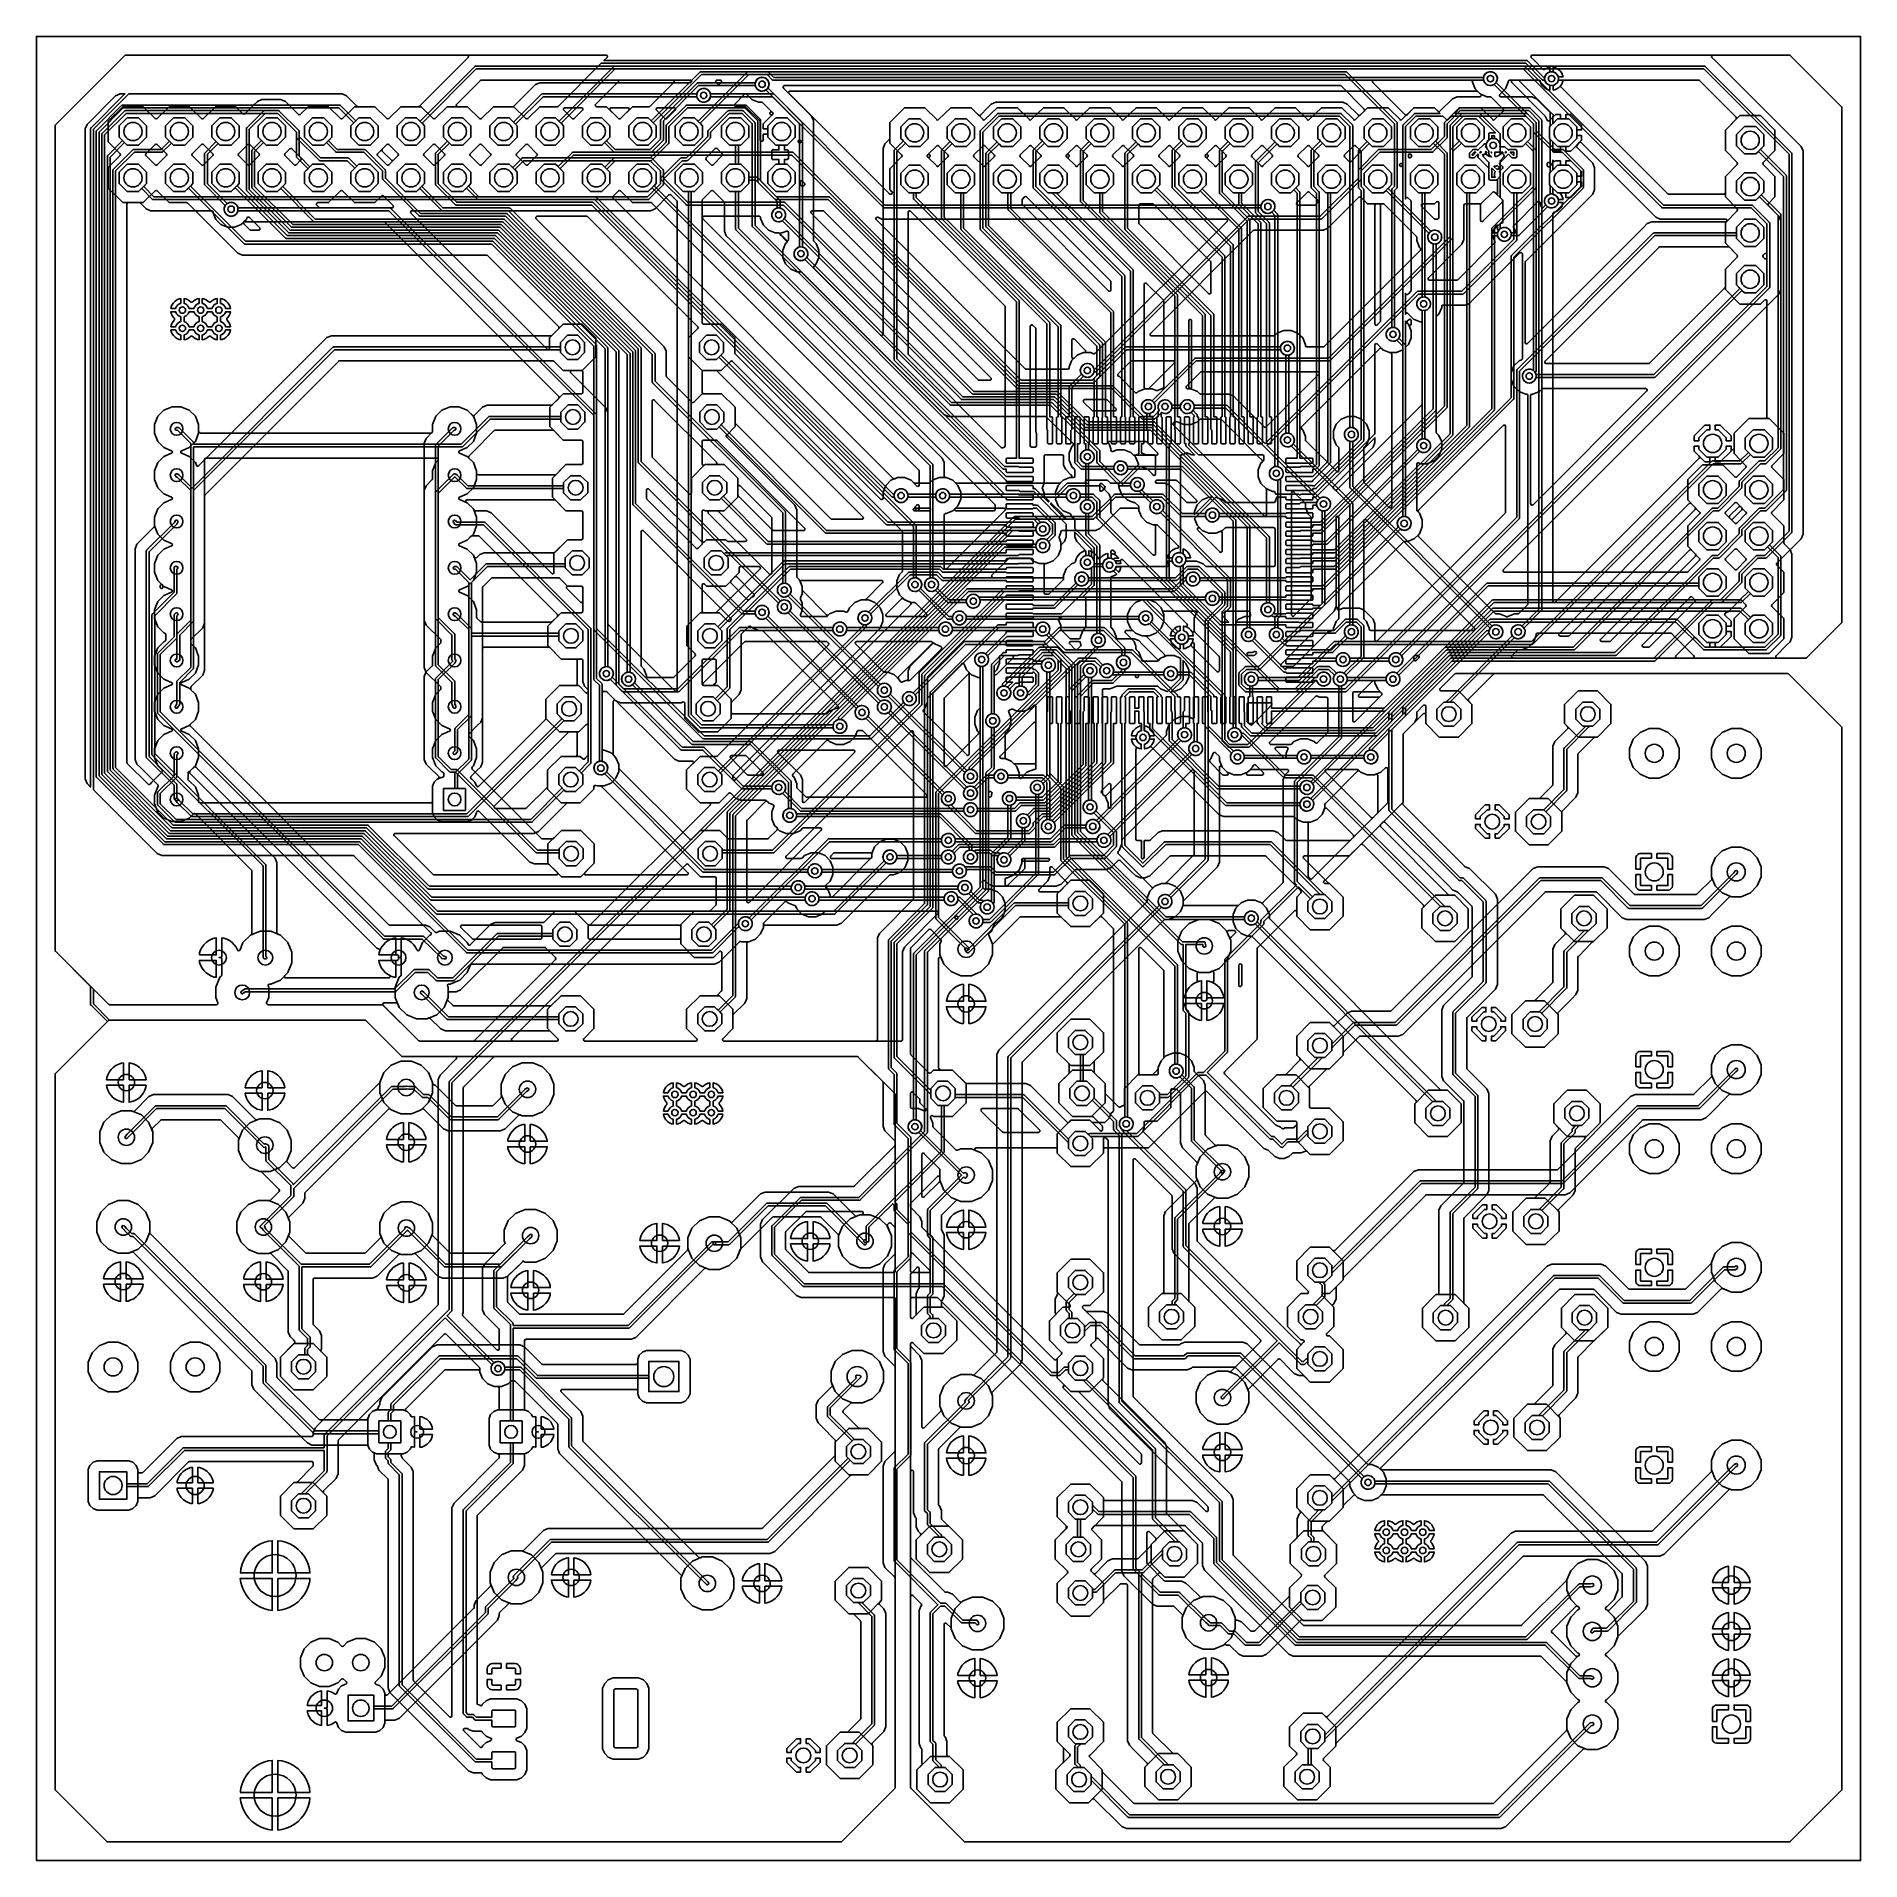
# Model space of a CAD drawing. Header units: millimetres. Extents: x 0 to 100, y 0 to 100.
import ezdxf

# ---------------------------------------------------------------- set-up
doc = ezdxf.new("R2010")
doc.units = ezdxf.units.MM

msp = doc.modelspace()

# ---------------------------------------------------------------- linework, layer by layer
at = {"layer": '16_copper'}
for points in [[(9.89, 46.93), (9.9, 46.93, 0.38348), (9.95, 47.01), (9.95, 47.02), (9.95, 47.03), (9.83, 47.31), (9.83, 47.88), (10.05, 48.42), (10.14, 48.5), (10.15, 48.51), (10.15, 48.52, 0.08765), (10.16, 48.54), (10.16, 48.55), (10.16, 48.56), (10.16, 49.42), (10.16, 49.43, 0.21835), (10.13, 49.48), (10.13, 49.49, -0.10855), (10.09, 49.5), (10.01, 49.5), (10.01, 49.5), (10.09, 49.5), (10.09, 49.5, 0.39259), (10.16, 49.58), (10.16, 50.58), (10.27, 50.57), (10.43, 50.51), (10.58, 50.43), (10.72, 50.33), (10.84, 50.21), (10.94, 50.07), (11.02, 49.92), (11.02, 49.92), (11.02, 49.92), (11.02, 49.92, 0.5484), (11.15, 49.91), (11.15, 49.91), (11.16, 49.93), (11.32, 50.32), (11.73, 50.73), (11.76, 50.74, 0.22964), (11.81, 50.79), (11.81, 50.8), (11.81, 50.81, 0.0079), (11.81, 50.81), (11.81, 54.24), (11.81, 54.25), (11.81, 54.26, 0.08765), (11.8, 54.28), (11.79, 54.29), (11.79, 54.3), (8.71, 57.38), (8.71, 57.38, 0.39257), (8.6, 57.38), (8.37, 57.14), (7.92, 56.96), (7.44, 56.96), (6.99, 57.14), (6.65, 57.48), (6.47, 57.93), (6.47, 58.41), (6.65, 58.86), (6.66, 58.86, 0.41424), (6.66, 58.97), (5.72, 59.91), (5.51, 60.11), (5.41, 60.37), (5.41, 71.92), (5.51, 72.17), (6.44, 73.1), (6.45, 73.1), (6.45, 73.1, 0.14299), (6.47, 73.14), (6.47, 73.15), (6.47, 73.15, 0.01787), (6.47, 73.16), (6.47, 73.16), (6.47, 73.16), (6.47, 73.65), (6.65, 74.1), (6.99, 74.44), (7.4, 74.61), (7.41, 74.61), (7.41, 74.61, 0.5484), (7.42, 74.74), (7.42, 74.74), (7.41, 74.75, 0.01578), (7.4, 74.75), (6.99, 74.92), (6.65, 75.26), (6.47, 75.71), (6.47, 76.19), (6.65, 76.64), (6.99, 76.98), (7.4, 77.15), (7.41, 77.15), (7.41, 77.15, 0.5484), (7.42, 77.28), (7.42, 77.28), (7.41, 77.29, 0.01578), (7.4, 77.29), (6.99, 77.46), (6.65, 77.8), (6.47, 78.25), (6.47, 78.73), (6.65, 79.18), (6.99, 79.52), (7.44, 79.7), (7.92, 79.7), (8.37, 79.52), (8.71, 79.18), (8.89, 78.73), (8.89, 78.25), (8.71, 77.8), (8.37, 77.46), (7.96, 77.29), (7.95, 77.29), (7.95, 77.29, 0.5484), (7.94, 77.16), (7.94, 77.16), (7.95, 77.15, 0.01578), (7.96, 77.15), (8.37, 76.98), (8.71, 76.64), (8.77, 76.49), (8.78, 76.48), (8.78, 76.47, 0.38348), (8.88, 76.45), (8.89, 76.46), (8.89, 76.46), (15.92, 83.49), (16.17, 83.59), (28.2, 83.59), (28.21, 83.59), (28.22, 83.59, 0.08765), (28.24, 83.6), (28.25, 83.61), (28.25, 83.61), (28.63, 83.99), (28.63, 83.99, 0.39257), (28.63, 84.09), (24.73, 87.99), (24.73, 87.99), (24.72, 88, 0.08765), (24.69, 88.01), (24.69, 88.01), (24.68, 88.01), (11.29, 88.01), (11.04, 88.12), (8.29, 90.86), (8.29, 90.87), (8.28, 90.87, 0.08765), (8.26, 90.88), (8.25, 90.89), (8.24, 90.89), (7.27, 90.89), (6.61, 91.54), (6.61, 91.54, 0.39257), (6.51, 91.54), (5.85, 90.89), (4.73, 90.89), (3.93, 91.69), (3.93, 92.81), (4.58, 93.47), (4.58, 93.47, 0.39257), (4.58, 93.57), (3.93, 94.23), (3.93, 95.35), (4.73, 96.15), (5.85, 96.15), (6.51, 95.5), (6.51, 95.5, 0.39257), (6.61, 95.5), (7.27, 96.15), (8.39, 96.15), (9.05, 95.5), (9.05, 95.5, 0.39257), (9.15, 95.5), (9.81, 96.15), (10.93, 96.15), (11.32, 95.76), (11.33, 95.76, 0.39257), (11.43, 95.76), (11.9, 96.24), (12.11, 96.44), (12.36, 96.55), (13.4, 96.55), (13.65, 96.44), (14.36, 95.73), (14.36, 95.73, 0.39257), (14.46, 95.73), (14.89, 96.15), (16.01, 96.15), (16.67, 95.5), (16.67, 95.5, 0.39257), (16.77, 95.5), (17.43, 96.15), (18.55, 96.15), (19.21, 95.5), (19.21, 95.5, 0.39257), (19.31, 95.5), (19.97, 96.15), (20.93, 96.15), (20.94, 96.15), (20.95, 96.16, 0.08765), (20.97, 96.17), (20.98, 96.17), (20.99, 96.18), (23.67, 98.85), (23.67, 98.86), (23.67, 98.86, 0.54841), (23.63, 98.98), (23.62, 98.98), (23.62, 98.98, 0.01577), (23.61, 98.98), (4.91, 98.98), (4.9, 98.98), (4.89, 98.98, 0.08765), (4.87, 98.97), (4.86, 98.97), (4.85, 98.96), (1.04, 95.15), (1.04, 95.14), (1.03, 95.14), (1.03, 95.14), (1.03, 95.13, 0.01577), (1.03, 95.13), (1.02, 95.13), (1.02, 95.12), (1.02, 95.12), (1.02, 95.11, 0.01577), (1.02, 95.11), (1.02, 95.1), (1.02, 95.1), (1.02, 95.1), (1.02, 95.09), (1.02, 49.91), (1.02, 49.9), (1.02, 49.89, 0.08765), (1.03, 49.87), (1.03, 49.86), (1.04, 49.86), (1.04, 49.86), (1.04, 49.86), (1.04, 49.85), (3.95, 46.95), (3.95, 46.94), (3.96, 46.94, 0.08765), (3.98, 46.93), (3.99, 46.93), (4, 46.92), (9.88, 46.92)], [(73.23, 60.13, 0.81811), (73.23, 60.87), (73.23, 60.93), (75.03, 62.73), (75.04, 62.74), (75.05, 62.75, 0.08765), (75.06, 62.77), (75.06, 62.78), (75.06, 62.79), (75.06, 63.21), (77.6, 65.76), (88.7, 65.76), (88.71, 65.76), (88.71, 65.76, 0.08765), (88.74, 65.77), (88.74, 65.78), (88.75, 65.78), (91.93, 68.96), (92.35, 68.96), (92.36, 68.96), (92.37, 68.96, 0.08765), (92.4, 68.97), (92.4, 68.98), (92.41, 68.98), (93.48, 70.05), (93.48, 70.06), (93.49, 70.06, 0.08765), (93.5, 70.09), (93.5, 70.1), (93.5, 70.1), (93.5, 70.53), (94.37, 71.4), (94.79, 71.4), (94.8, 71.4), (94.81, 71.4, 0.08765), (94.83, 71.41), (94.84, 71.42), (94.85, 71.42), (96.22, 72.79), (96.22, 72.8), (96.23, 72.81, 0.08765), (96.24, 72.83), (96.24, 72.84), (96.24, 72.85), (96.24, 93.57), (96.24, 93.58), (96.24, 93.59, 0.08765), (96.23, 93.61), (96.22, 93.62), (96.22, 93.63), (91.49, 98.35), (91.49, 98.36), (91.48, 98.36, 0.08765), (91.46, 98.37), (91.45, 98.37), (91.44, 98.37), (24.08, 98.37), (24.07, 98.37), (24.06, 98.37, 0.08765), (24.04, 98.36), (24.03, 98.36), (24.03, 98.35), (21.03, 95.36), (20.84, 95.54), (20.22, 95.54), (19.78, 95.1), (19.78, 94.48), (20.22, 94.04), (20.84, 94.04), (21.28, 94.48), (21.28, 95.1), (21.14, 95.25), (24.11, 98.22), (91.41, 98.22), (96.09, 93.54), (96.09, 72.88), (94.76, 71.55), (94.34, 71.55), (94.33, 71.55), (94.32, 71.55, 0.08765), (94.29, 71.54), (94.29, 71.53), (94.28, 71.53), (93.37, 70.62), (93.36, 70.61), (93.36, 70.6, 0.08765), (93.35, 70.58), (93.35, 70.57), (93.34, 70.56), (93.34, 70.14), (92.32, 69.11), (91.9, 69.11), (91.89, 69.11), (91.88, 69.11, 0.08765), (91.86, 69.1), (91.85, 69.1), (91.84, 69.09), (88.67, 65.91), (77.57, 65.91), (77.56, 65.91), (77.55, 65.91, 0.08765), (77.53, 65.9), (77.52, 65.9), (77.52, 65.89), (74.93, 63.3), (74.92, 63.29), (74.92, 63.29, 0.08765), (74.91, 63.26), (74.91, 63.25), (74.9, 63.25), (74.9, 62.82), (73.1, 61.01), (73.09, 61.01), (73.09, 61, 0.08765), (73.08, 60.98), (73.08, 60.97), (73.08, 60.96), (73.08, 60.87), (73.03, 60.86, 0.87698), (73.18, 60.12)], [(36.52, 94.48), (36.52, 95.1), (36.38, 95.25), (39.05, 97.92), (40.05, 97.92), (40.33, 97.63), (40.34, 97.63), (40.35, 97.62, 0.08765), (40.37, 97.61), (40.38, 97.61), (40.39, 97.61), (79.33, 97.61), (79.35, 97.57, 1), (80.06, 97.81), (80.05, 97.86, 0.71426), (79.33, 97.76), (40.42, 97.76), (40.14, 98.05), (40.13, 98.05), (40.12, 98.06, 0.08765), (40.1, 98.07), (40.09, 98.07), (40.08, 98.07), (39.01, 98.07), (39.01, 98.07), (39, 98.07, 0.08765), (38.97, 98.06), (38.97, 98.05), (38.96, 98.05), (36.27, 95.36), (36.08, 95.54), (35.46, 95.54), (35.02, 95.1), (35.02, 94.48), (35.46, 94.04), (36.08, 94.04)], [(83.21, 68.97), (83.22, 68.97, 0.09053), (83.25, 68.98), (83.25, 68.99), (83.26, 68.99, 0.01577), (83.26, 68.99), (91.16, 76.89), (91.16, 76.89, 0.39257), (91.16, 77), (90.88, 77.27), (90.88, 77.54), (91.14, 77.54), (91.14, 77.38), (91.58, 76.94), (92.2, 76.94), (92.64, 77.38), (92.64, 77.54), (92.9, 77.54), (92.9, 77.42), (92.9, 77.41, 0.33761), (92.97, 77.34), (92.99, 77.34, 0.41421), (93.07, 77.42), (93.07, 78.25), (93.87, 79.05), (94.79, 79.05), (94.8, 79.05, 0.39259), (94.87, 79.13), (94.87, 85.5), (94.87, 85.5), (94.87, 85.5, 0.54841), (94.76, 85.56), (94.75, 85.56), (94.74, 85.55, 0.01577), (94.74, 85.55), (94.51, 85.33), (93.39, 85.33), (92.59, 86.13), (92.59, 87.25), (93.24, 87.91), (93.24, 87.91, 0.39257), (93.24, 88.01), (92.59, 88.67), (92.59, 89.79), (93.24, 90.45), (93.24, 90.45, 0.39257), (93.24, 90.55), (92.59, 91.21), (92.59, 92.33), (93.24, 92.99), (93.24, 92.99, 0.39257), (93.24, 93.09), (92.59, 93.75), (92.59, 94.87), (93.19, 95.47), (93.19, 95.48, 0.39257), (93.19, 95.58), (91.18, 97.59), (91.17, 97.59), (91.16, 97.6, 0.08765), (91.14, 97.61), (91.13, 97.61), (91.12, 97.61), (83.75, 97.61), (83.74, 97.61), (83.73, 97.61, 0.23078), (83.68, 97.57), (83.68, 97.56), (83.68, 97.55), (83.67, 97.5), (83.62, 97.39), (83.55, 97.29), (83.46, 97.2), (83.36, 97.13), (83.24, 97.08), (83.15, 97.06), (83.15, 97.32), (83.18, 97.33, 1), (82.94, 98.05), (82.89, 98.03, 0.66818), (82.94, 97.33), (82.97, 97.32), (82.97, 97.06), (82.87, 97.08), (82.76, 97.13), (82.65, 97.2), (82.57, 97.29), (82.5, 97.39), (82.45, 97.5), (82.44, 97.55), (82.44, 97.56), (82.44, 97.57), (82.43, 97.57), (82.43, 97.57, 0.21836), (82.38, 97.61), (82.38, 97.61), (82.37, 97.61), (80.77, 97.61), (80.76, 97.61, 0.3534), (80.69, 97.55), (80.69, 97.54), (80.69, 97.54), (80.69, 97.54), (80.69, 97.54), (80.69, 97.49), (80.54, 97.13), (80.26, 96.85), (80.25, 96.84, 0.8207), (80.28, 96.7), (81.98, 96.7), (82.23, 96.59), (82.98, 95.84), (82.98, 95.07), (82.95, 95.04), (82.95, 94.41), (82.98, 94.38), (82.98, 92.53), (82.95, 92.5), (82.95, 91.87), (82.98, 91.84), (82.98, 91.35), (82.94, 91.34, 1), (83.18, 90.62), (83.23, 90.64, 0.19891), (83.42, 90.86), (83.43, 90.9), (83.69, 90.9), (83.67, 90.8), (83.62, 90.68), (83.55, 90.58), (83.46, 90.49), (83.36, 90.42), (83.24, 90.37), (83.2, 90.37, 0.29476), (83.14, 90.31), (83.14, 90.3), (83.13, 90.29), (83.13, 69.05), (83.13, 69.05), (83.13, 69.04, 0.37447), (83.21, 68.97)], [(92.2, 68.28), (91.58, 68.28), (91.14, 67.84), (91.14, 67.22), (91.58, 66.78), (91.74, 66.78), (91.74, 66.52), (91.47, 66.52), (90.97, 67.03), (90.96, 67.03, 0.39257), (90.86, 67.03), (89.88, 66.05), (89.88, 66.05), (89.88, 66.05, 0.54841), (89.92, 65.93), (89.93, 65.93), (89.93, 65.92, 0.01577), (89.94, 65.92), (97, 65.92), (97.01, 65.93), (97.02, 65.93, 0.08765), (97.04, 65.94), (97.05, 65.94), (97.05, 65.95), (98.96, 67.85), (98.97, 67.86), (98.97, 67.87, 0.08765), (98.98, 67.89), (98.98, 67.9), (98.98, 67.91), (98.98, 96.09), (98.98, 96.1), (98.98, 96.11, 0.08765), (98.97, 96.13), (98.97, 96.14), (98.96, 96.15), (96.15, 98.96), (96.14, 98.97), (96.13, 98.97, 0.08765), (96.11, 98.98), (96.1, 98.98), (96.09, 98.98), (91.91, 98.98), (91.9, 98.98), (91.9, 98.98, 0.5484), (91.84, 98.87), (91.85, 98.86), (91.85, 98.86, 0.01577), (91.85, 98.85), (92.03, 98.68), (96.75, 93.96), (96.85, 93.71), (96.85, 72.71), (96.75, 72.46), (95.41, 71.12), (95.41, 71.12, 0.39257), (95.41, 71.02), (95.79, 70.63), (95.79, 69.51), (95.14, 68.85), (95.14, 68.85, 0.39257), (95.14, 68.75), (95.79, 68.09), (95.79, 66.97), (94.99, 66.17), (93.87, 66.17), (93.07, 66.97), (93.07, 68.09), (93.72, 68.75), (93.72, 68.75, 0.39257), (93.72, 68.85), (93.48, 69.09), (93.48, 69.09, 0.39255), (93.38, 69.09), (92.74, 68.46), (92.6, 68.4), (92.59, 68.39), (92.58, 68.39, 0.38348), (92.56, 68.29), (92.57, 68.28), (92.57, 68.27), (92.9, 67.95), (92.9, 67.68), (92.64, 67.68), (92.64, 67.84)], [(24.34, 95.48, 0.19743), (24.39, 95.5), (25.05, 96.15), (26.11, 96.15), (26.12, 96.15), (26.13, 96.16, 0.08765), (26.16, 96.17), (26.16, 96.17), (26.17, 96.18), (27.35, 97.36), (27.6, 97.46), (35.83, 97.46), (35.84, 97.46), (35.85, 97.46, 0.06891), (35.87, 97.47), (35.87, 97.47, 0.79142), (35.83, 97.61), (24.39, 97.61), (24.39, 97.61), (24.38, 97.61, 0.08765), (24.35, 97.6), (24.35, 97.6), (24.34, 97.59), (23.03, 96.28), (23.03, 96.28), (23.03, 96.28, 0.54841), (23.07, 96.16), (23.08, 96.16), (23.08, 96.15, 0.01577), (23.09, 96.15), (23.63, 96.15), (24.29, 95.5), (24.29, 95.5, 0.1634), (24.34, 95.48)], [(26.36, 94.48), (26.36, 95.1), (26.27, 95.2), (27.77, 96.7), (36.2, 96.7), (36.22, 96.65, 1), (36.93, 96.9), (36.92, 96.94, 0.71426), (36.2, 96.85), (27.74, 96.85), (27.73, 96.85), (27.72, 96.85, 0.08765), (27.7, 96.84), (27.69, 96.83), (27.68, 96.83), (26.16, 95.31), (25.92, 95.54), (25.3, 95.54), (24.86, 95.1), (24.86, 94.48), (25.3, 94.04), (25.92, 94.04)], [(37.4, 97.38, 0.19743), (37.45, 97.4), (37.53, 97.48), (37.54, 97.48), (37.54, 97.49, 0.54841), (37.5, 97.61), (37.49, 97.61), (37.48, 97.61, 0.01577), (37.48, 97.61), (37.32, 97.61), (37.32, 97.61), (37.31, 97.61, 0.54841), (37.25, 97.5), (37.26, 97.49), (37.26, 97.49, 0.01577), (37.26, 97.48), (37.35, 97.4), (37.35, 97.4, 0.1634), (37.39, 97.38)], [(67.59, 90.31, 1), (67.44, 91.05), (67.39, 91.04, 0.2663), (67.14, 90.75), (46.51, 90.75), (40.09, 97.18), (40.12, 97.22, 1), (39.44, 97.55), (39.42, 97.51, 0.71426), (39.98, 97.07), (46.43, 90.62), (46.43, 90.62), (46.44, 90.61, 0.08765), (46.47, 90.6), (46.47, 90.6), (46.48, 90.6), (67.14, 90.6), (67.15, 90.56, 0.33945), (67.54, 90.3)], [(46.85, 91.36), (46.85, 91.36, 0.5484), (46.91, 91.48), (46.91, 91.48), (46.91, 91.49, 0.01577), (46.9, 91.49), (46.78, 91.62), (46.78, 92.75), (47.43, 93.4), (47.43, 93.4, 0.39257), (47.43, 93.51), (46.78, 94.16), (46.78, 95.29), (47.58, 96.09), (48.71, 96.09), (49.36, 95.44), (49.36, 95.43, 0.39257), (49.46, 95.44), (50.12, 96.09), (51.25, 96.09), (51.9, 95.44), (51.9, 95.43, 0.39257), (52, 95.44), (52.66, 96.09), (53.79, 96.09), (54.44, 95.44), (54.44, 95.43, 0.39257), (54.54, 95.44), (55.2, 96.09), (56.33, 96.09), (56.98, 95.44), (56.98, 95.43, 0.39257), (57.08, 95.44), (57.74, 96.09), (58.87, 96.09), (59.52, 95.44), (59.52, 95.43, 0.39257), (59.62, 95.44), (60.28, 96.09), (61.41, 96.09), (62.06, 95.44), (62.06, 95.43, 0.39257), (62.16, 95.44), (62.82, 96.09), (63.95, 96.09), (64.6, 95.44), (64.6, 95.43, 0.39257), (64.7, 95.44), (65.36, 96.09), (66.49, 96.09), (67.14, 95.44), (67.14, 95.43, 0.39257), (67.24, 95.44), (67.9, 96.09), (69.03, 96.09), (69.68, 95.44), (69.68, 95.43, 0.39257), (69.78, 95.44), (70.44, 96.09), (71.57, 96.09), (72.22, 95.44), (72.22, 95.43, 0.39257), (72.32, 95.44), (72.98, 96.09), (74.11, 96.09), (74.76, 95.44), (74.76, 95.43, 0.39257), (74.86, 95.44), (75.52, 96.09), (76.65, 96.09), (76.84, 95.9), (76.84, 95.89, 0.39257), (76.94, 95.9), (77.64, 96.59), (77.89, 96.7), (79.13, 96.7), (79.14, 96.7), (79.15, 96.7, 0.03675), (79.16, 96.7), (79.17, 96.71), (79.17, 96.71), (79.17, 96.71, 0.3594), (79.2, 96.8), (79.2, 96.81), (79.2, 96.81), (79.19, 96.82, 0.11179), (79.16, 96.84), (79.15, 96.85), (79.02, 96.98), (79.01, 96.99), (79, 96.99, 0.08765), (78.98, 97), (78.97, 97), (78.96, 97), (41.31, 97), (41.31, 97), (41.31, 97, 0.54841), (41.24, 96.89), (41.25, 96.88), (41.25, 96.88, 0.01577), (41.26, 96.87), (46.74, 91.39), (46.75, 91.38), (46.76, 91.38, 0.07179), (46.78, 91.37), (46.78, 91.37), (46.78, 91.37), (46.79, 91.36), (46.8, 91.36), (46.85, 91.36)], [(29.42, 95.48, 0.19743), (29.47, 95.5), (29.93, 95.96), (29.93, 95.96), (29.93, 95.96, 0.54841), (29.9, 96.09), (29.89, 96.09), (29.88, 96.09, 0.01577), (29.88, 96.09), (28.96, 96.09), (28.96, 96.09), (28.96, 96.09, 0.54841), (28.9, 95.97), (28.9, 95.97), (28.91, 95.96, 0.01577), (28.91, 95.96), (29.37, 95.5), (29.37, 95.5, 0.1634), (29.42, 95.48)], [(31.96, 95.48, 0.19743), (32.01, 95.5), (32.47, 95.96), (32.47, 95.96), (32.47, 95.96, 0.54841), (32.44, 96.09), (32.43, 96.09), (32.42, 96.09, 0.01577), (32.42, 96.09), (31.5, 96.09), (31.5, 96.09), (31.5, 96.09, 0.54841), (31.44, 95.97), (31.44, 95.97), (31.45, 95.96, 0.01577), (31.45, 95.96), (31.91, 95.5), (31.91, 95.5, 0.1634), (31.96, 95.48)], [(34.5, 95.48, 0.19743), (34.55, 95.5), (35.01, 95.96), (35.01, 95.96), (35.01, 95.96, 0.54841), (34.98, 96.09), (34.97, 96.09), (34.96, 96.09, 0.01577), (34.96, 96.09), (34.04, 96.09), (34.04, 96.09), (34.04, 96.09, 0.54841), (33.98, 95.97), (33.98, 95.97), (33.99, 95.96, 0.01577), (33.99, 95.96), (34.45, 95.5), (34.45, 95.5, 0.1634), (34.5, 95.48)], [(41.6, 94.48), (41.6, 95.1), (41.16, 95.54), (40.54, 95.54), (40.1, 95.1), (40.1, 94.94), (39.84, 94.94), (39.84, 95.21), (40.36, 95.72), (40.36, 95.73, 0.21794), (40.38, 95.79), (40.38, 95.79), (40.38, 95.79), (40.38, 95.79, 0.03441), (40.38, 95.8), (40.37, 95.81), (40.37, 95.81), (40.37, 95.81), (40.37, 95.82, 0.03441), (40.37, 95.82), (40.36, 95.83), (40.36, 95.83), (40.36, 95.83), (40.36, 95.83), (39.82, 96.37), (39.81, 96.38), (39.8, 96.38, 0.08765), (39.78, 96.39), (39.77, 96.39), (39.76, 96.4), (39.58, 96.4), (39.22, 96.55), (38.93, 96.83), (38.93, 96.84, 0.39257), (38.82, 96.83), (38.27, 96.28), (38.27, 96.28), (38.27, 96.28, 0.54841), (38.31, 96.16), (38.32, 96.16), (38.32, 96.15, 0.01577), (38.33, 96.15), (38.87, 96.15), (39.67, 95.35), (39.67, 94.34), (39.67, 94.33, 0.32527), (39.75, 94.26), (39.77, 94.26, 0.43772), (39.85, 94.35), (39.84, 94.36), (39.84, 94.36), (39.84, 94.64), (40.1, 94.64), (40.1, 94.48), (40.54, 94.04), (41.16, 94.04)], [(81.3, 66.99, 0.53253), (81.55, 67.57), (82.5, 68.53), (82.51, 68.53), (82.51, 68.54, 0.08765), (82.52, 68.56), (82.52, 68.57), (82.52, 68.58), (82.52, 95.4), (82.52, 95.41), (82.52, 95.42, 0.08765), (82.51, 95.44), (82.51, 95.45), (82.5, 95.46), (81.89, 96.07), (81.89, 96.07), (81.88, 96.08, 0.08765), (81.85, 96.09), (81.85, 96.09), (81.84, 96.09), (78.03, 96.09), (78.02, 96.09), (78.01, 96.09, 0.08765), (77.99, 96.08), (77.98, 96.07), (77.97, 96.07), (77.21, 95.3), (77.21, 95.3), (77.2, 95.29, 0.08765), (77.19, 95.27), (77.19, 95.26), (77.19, 95.25), (77.19, 94.52), (76.47, 93.8), (73.61, 93.8), (73.6, 93.8), (73.59, 93.8, 0.08765), (73.57, 93.79), (73.56, 93.79), (73.56, 93.78), (72.49, 92.71), (72.48, 92.71), (72.48, 92.7, 0.08765), (72.47, 92.68), (72.47, 92.67), (72.47, 92.66), (72.47, 92.23), (70.38, 90.14), (66.45, 90.14), (66.44, 90.14), (66.43, 90.14, 0.08765), (66.41, 90.13), (66.4, 90.13), (66.39, 90.12), (58.03, 81.76), (57.98, 81.76), (57.97, 81.81, 1), (57.25, 81.56), (57.27, 81.52, 0.71426), (57.98, 81.61), (58.06, 81.61), (58.07, 81.61), (58.08, 81.61, 0.08765), (58.11, 81.62), (58.11, 81.63), (58.12, 81.63), (66.48, 89.99), (70.41, 89.99), (70.42, 89.99), (70.43, 89.99, 0.08765), (70.45, 90), (70.46, 90.01), (70.46, 90.01), (72.6, 92.15), (72.6, 92.15), (72.61, 92.16, 0.08765), (72.62, 92.19), (72.62, 92.19), (72.62, 92.2), (72.62, 92.63), (73.64, 93.65), (76.5, 93.65), (76.51, 93.65), (76.52, 93.65, 0.08765), (76.55, 93.66), (76.55, 93.67), (76.56, 93.67), (77.32, 94.43), (77.33, 94.44), (77.33, 94.45, 0.08765), (77.34, 94.47), (77.34, 94.48), (77.34, 94.49), (77.34, 95.22), (78.06, 95.94), (81.81, 95.94), (82.37, 95.37), (82.37, 68.61), (81.44, 67.68), (81.4, 67.7, 1), (81.06, 67.02), (81.11, 67, 0.09849), (81.25, 66.98)], [(10.74, 90.15, 1), (10.59, 90.9), (10.55, 90.88, 0.064), (10.46, 90.84), (9.37, 91.93), (9.37, 93.54), (9.96, 94.13), (10.06, 94.04), (10.68, 94.04), (11.12, 94.48), (11.12, 95.1), (10.68, 95.54), (10.06, 95.54), (9.62, 95.1), (9.62, 94.48), (9.85, 94.24), (9.24, 93.63), (9.24, 93.62), (9.23, 93.61, 0.08765), (9.22, 93.59), (9.22, 93.58), (9.22, 93.57), (9.22, 91.9), (9.22, 91.89), (9.22, 91.88, 0.08765), (9.23, 91.86), (9.24, 91.85), (9.24, 91.84), (10.35, 90.73), (10.33, 90.69, 0.57735), (10.69, 90.15)], [(35.21, 64.09), (35.22, 64.09, 0.08765), (35.25, 64.1), (35.25, 64.1), (35.26, 64.11), (38.59, 67.44), (43.67, 67.44), (43.68, 67.39, 1), (44.4, 67.64), (44.38, 67.68, 0.71426), (43.67, 67.59), (38.56, 67.59), (38.55, 67.59), (38.54, 67.59, 0.08765), (38.52, 67.58), (38.51, 67.57), (38.5, 67.57), (35.17, 64.24), (32.19, 64.24), (31.93, 64.5), (31.93, 82.75), (31.93, 82.76), (31.93, 82.77, 0.08765), (31.92, 82.79), (31.91, 82.8), (31.91, 82.81), (25.35, 89.36), (25.35, 89.37), (25.34, 89.37, 0.08765), (25.31, 89.38), (25.31, 89.38), (25.3, 89.38), (13.9, 89.38), (11.66, 91.62), (11.66, 94.91), (12.53, 95.78), (13.23, 95.78), (14.25, 94.76), (14.25, 93.42), (14.25, 93.41), (14.25, 93.4, 0.08765), (14.26, 93.38), (14.27, 93.37), (14.27, 93.37), (14.89, 92.75), (14.7, 92.56), (14.7, 91.94), (15.14, 91.5), (15.76, 91.5), (16.2, 91.94), (16.2, 92.56), (15.76, 93), (15.14, 93), (14.99, 92.86), (14.4, 93.45), (14.4, 94.79), (14.4, 94.8), (14.4, 94.81, 0.08765), (14.39, 94.83), (14.38, 94.84), (14.38, 94.85), (13.31, 95.91), (13.31, 95.92), (13.3, 95.92, 0.08765), (13.27, 95.93), (13.27, 95.93), (13.26, 95.94), (12.5, 95.94), (12.49, 95.93), (12.48, 95.93, 0.08765), (12.46, 95.92), (12.45, 95.92), (12.44, 95.91), (11.53, 95), (11.52, 94.99), (11.52, 94.99, 0.08765), (11.51, 94.96), (11.51, 94.95), (11.51, 94.95), (11.51, 91.59), (11.51, 91.58), (11.51, 91.58, 0.08765), (11.52, 91.55), (11.52, 91.55), (11.53, 91.54), (13.81, 89.25), (13.82, 89.25), (13.83, 89.24, 0.08765), (13.85, 89.23), (13.86, 89.23), (13.87, 89.23), (25.27, 89.23), (31.78, 82.72), (31.78, 64.47), (31.78, 64.46), (31.78, 64.45, 0.08765), (31.79, 64.42), (31.79, 64.42), (31.8, 64.41), (32.1, 64.11), (32.11, 64.1), (32.12, 64.1, 0.08765), (32.14, 64.09), (32.15, 64.09), (32.16, 64.08), (35.2, 64.08)], [(32.54, 64.4, 0.81811), (32.54, 65.14), (32.54, 82.6), (32.54, 82.61), (32.54, 82.62, 0.08765), (32.53, 82.64), (32.52, 82.65), (32.52, 82.65), (25.5, 89.67), (25.5, 89.67), (25.49, 89.68, 0.08765), (25.47, 89.69), (25.46, 89.69), (25.45, 89.69), (14.05, 89.69), (11.96, 91.78), (11.96, 93.69), (12.45, 94.18), (12.6, 94.04), (13.22, 94.04), (13.66, 94.48), (13.66, 95.1), (13.22, 95.54), (12.6, 95.54), (12.16, 95.1), (12.16, 94.48), (12.34, 94.29), (11.83, 93.78), (11.83, 93.77), (11.82, 93.77, 0.08765), (11.81, 93.74), (11.81, 93.73), (11.81, 93.73), (11.81, 91.74), (11.81, 91.74), (11.81, 91.73, 0.08765), (11.82, 91.7), (11.83, 91.7), (11.83, 91.69), (13.97, 89.56), (13.97, 89.55), (13.98, 89.55, 0.08765), (14, 89.54), (14.01, 89.54), (14.02, 89.54), (25.42, 89.54), (32.38, 82.57), (32.38, 65.14), (32.34, 65.13, 0.87698), (32.49, 64.39)], [(41.07, 68.36, 1), (40.92, 69.1), (40.87, 69.09, 0.064), (40.79, 69.05), (33.15, 76.69), (33.15, 82.91), (33.15, 82.91), (33.15, 82.92, 0.08765), (33.13, 82.95), (33.13, 82.95), (33.12, 82.96), (25.81, 90.27), (25.8, 90.28), (25.8, 90.29, 0.08765), (25.77, 90.3), (25.76, 90.3), (25.76, 90.3), (21.06, 90.3), (19.13, 92.23), (19.13, 92.66), (19.12, 92.67), (19.12, 92.68, 0.08765), (19.11, 92.7), (19.11, 92.71), (19.1, 92.71), (18.04, 93.78), (18.03, 93.78), (18.02, 93.79, 0.08765), (18, 93.8), (17.99, 93.8), (17.98, 93.8), (16.49, 93.8), (16.01, 94.28), (16.2, 94.48), (16.2, 95.1), (15.76, 95.54), (15.14, 95.54), (14.7, 95.1), (14.7, 94.48), (15.14, 94.04), (15.76, 94.04), (15.9, 94.18), (16.41, 93.67), (16.41, 93.67), (16.42, 93.66, 0.08765), (16.44, 93.65), (16.45, 93.65), (16.46, 93.65), (17.95, 93.65), (18.97, 92.63), (18.97, 92.2), (18.98, 92.19), (18.98, 92.19, 0.08765), (18.99, 92.16), (18.99, 92.16), (19, 92.15), (20.98, 90.17), (20.98, 90.16), (20.99, 90.16, 0.08765), (21.02, 90.15), (21.02, 90.15), (21.03, 90.14), (25.72, 90.14), (32.99, 82.87), (32.99, 76.66), (33, 76.65), (33, 76.64, 0.08765), (33.01, 76.62), (33.01, 76.61), (33.02, 76.6), (40.68, 68.94), (40.66, 68.9, 0.57735), (41.02, 68.35)], [(48.23, 69.58, 0.81811), (48.23, 70.32), (48.23, 73.15), (48.23, 73.16), (48.23, 73.17, 0.08765), (48.22, 73.19), (48.22, 73.2), (48.21, 73.21), (30.53, 90.88), (30.53, 90.89), (30.52, 90.89, 0.08765), (30.5, 90.9), (30.49, 90.91), (30.48, 90.91), (23.04, 90.91), (22.02, 91.93), (22.02, 93.54), (22.64, 94.16), (22.76, 94.04), (23.38, 94.04), (23.82, 94.48), (23.82, 95.1), (23.38, 95.54), (22.76, 95.54), (22.32, 95.1), (22.32, 94.48), (22.53, 94.26), (21.89, 93.63), (21.89, 93.62), (21.88, 93.61, 0.08765), (21.87, 93.59), (21.87, 93.58), (21.87, 93.57), (21.87, 91.9), (21.87, 91.89), (21.87, 91.88, 0.08765), (21.88, 91.86), (21.89, 91.85), (21.89, 91.84), (22.96, 90.78), (22.97, 90.77), (22.97, 90.77, 0.08765), (23, 90.76), (23, 90.76), (23.01, 90.75), (30.45, 90.75), (48.08, 73.12), (48.08, 70.32), (48.04, 70.31, 0.87698), (48.18, 69.57)], [(61.03, 79.33, 0.53253), (61.28, 79.91), (63.58, 82.22), (70.87, 82.22), (70.87, 82.22), (70.88, 82.22, 0.08765), (70.91, 82.23), (70.91, 82.24), (70.92, 82.24), (77.63, 88.95), (77.63, 88.95), (77.64, 88.96, 0.08765), (77.65, 88.99), (77.65, 88.99), (77.65, 89), (77.65, 95.07), (78.21, 95.63), (81.65, 95.63), (82.07, 95.22), (82.07, 81.72), (82.05, 81.7), (82.01, 81.72, 1), (81.67, 81.04), (81.72, 81.02, 0.66818), (82.18, 81.55), (82.16, 81.59, 0.32024), (82.22, 81.67), (82.22, 81.68), (82.22, 81.69), (82.22, 95.25), (82.22, 95.26), (82.22, 95.27, 0.08765), (82.21, 95.29), (82.2, 95.3), (82.2, 95.3), (81.74, 95.76), (81.73, 95.77), (81.73, 95.77, 0.08765), (81.7, 95.78), (81.7, 95.78), (81.69, 95.78), (78.18, 95.78), (78.17, 95.78), (78.16, 95.78, 0.08765), (78.14, 95.77), (78.13, 95.77), (78.13, 95.76), (77.52, 95.15), (77.51, 95.14), (77.51, 95.14, 0.08765), (77.5, 95.11), (77.5, 95.11), (77.5, 95.1), (77.5, 89.03), (70.83, 82.37), (63.55, 82.37), (63.54, 82.37), (63.53, 82.37, 0.08765), (63.51, 82.36), (63.5, 82.36), (63.5, 82.35), (61.17, 80.02), (61.13, 80.05, 1), (60.79, 79.37), (60.84, 79.35, 0.09849), (60.98, 79.33)], [(69.72, 57.54, 0.53253), (69.96, 58.12), (74.27, 62.43), (74.28, 62.44), (74.28, 62.44, 0.08765), (74.29, 62.47), (74.29, 62.48), (74.3, 62.48), (74.3, 62.91), (77.45, 66.07), (86.56, 66.07), (86.57, 66.07), (86.58, 66.07, 0.08765), (86.6, 66.08), (86.61, 66.08), (86.62, 66.09), (91.93, 71.4), (92.2, 71.4), (92.21, 71.4), (92.22, 71.4, 0.08765), (92.24, 71.41), (92.25, 71.42), (92.26, 71.42), (93.48, 72.64), (93.48, 72.65), (93.49, 72.65, 0.08765), (93.5, 72.68), (93.5, 72.69), (93.5, 72.69), (93.5, 72.97), (94.52, 73.99), (94.79, 73.99), (94.8, 73.99), (94.81, 73.99, 0.08765), (94.83, 74), (94.84, 74.01), (94.85, 74.01), (95.91, 75.08), (95.92, 75.09), (95.92, 75.09, 0.08765), (95.93, 75.12), (95.93, 75.12), (95.94, 75.13), (95.94, 92.35), (95.93, 92.36), (95.93, 92.37, 0.08765), (95.92, 92.4), (95.92, 92.4), (95.91, 92.41), (94.51, 93.81), (94.7, 94), (94.7, 94.62), (94.26, 95.06), (93.64, 95.06), (93.2, 94.62), (93.2, 94), (93.64, 93.56), (94.26, 93.56), (94.41, 93.7), (95.78, 92.32), (95.78, 75.16), (94.76, 74.14), (94.49, 74.14), (94.48, 74.14), (94.47, 74.14, 0.08765), (94.45, 74.13), (94.44, 74.13), (94.43, 74.12), (93.37, 73.05), (93.36, 73.05), (93.36, 73.04, 0.08765), (93.35, 73.02), (93.35, 73.01), (93.34, 73), (93.34, 72.73), (92.17, 71.55), (91.9, 71.55), (91.89, 71.55), (91.88, 71.55, 0.08765), (91.86, 71.54), (91.85, 71.53), (91.84, 71.53), (86.53, 66.22), (77.42, 66.22), (77.41, 66.22), (77.4, 66.22, 0.08765), (77.38, 66.21), (77.37, 66.2), (77.37, 66.2), (74.16, 63), (74.16, 62.99), (74.15, 62.98, 0.08765), (74.14, 62.96), (74.14, 62.95), (74.14, 62.94), (74.14, 62.52), (69.86, 58.23), (69.81, 58.25, 1), (69.48, 57.57), (69.52, 57.55, 0.09849), (69.67, 57.53)], [(83.13, 95.63), (83.14, 95.63, 0.15236), (83.19, 95.64), (83.19, 95.64), (83.2, 95.65), (83.28, 95.73), (83.55, 95.73), (83.55, 95.48), (83.39, 95.48), (83.13, 95.22)], [(6.56, 92.94, 0.19743), (6.61, 92.96), (7.12, 93.47), (7.12, 93.47, 0.39257), (7.12, 93.57), (6.61, 94.08), (6.61, 94.08, 0.39257), (6.51, 94.08), (6, 93.57), (6, 93.57, 0.39257), (6, 93.47), (6.51, 92.96), (6.51, 92.96, 0.1634), (6.56, 92.94)], [(19.52, 93.2, 0.19738), (19.57, 93.22), (19.82, 93.47), (19.82, 93.47, 0.39255), (19.82, 93.57), (19.31, 94.08), (19.31, 94.08, 0.39257), (19.21, 94.08), (18.96, 93.83), (18.95, 93.82, 0.39257), (18.96, 93.72), (19.46, 93.22), (19.47, 93.21, 0.1634), (19.51, 93.2)], [(24.34, 92.94, 0.19743), (24.39, 92.96), (24.9, 93.47), (24.9, 93.47, 0.39257), (24.9, 93.57), (24.39, 94.08), (24.39, 94.08, 0.39257), (24.29, 94.08), (23.78, 93.57), (23.78, 93.57, 0.39257), (23.78, 93.47), (24.29, 92.96), (24.29, 92.96, 0.1634), (24.34, 92.94)], [(26.88, 92.94, 0.19743), (26.93, 92.96), (27.44, 93.47), (27.44, 93.47, 0.39257), (27.44, 93.57), (26.93, 94.08), (26.93, 94.08, 0.39257), (26.83, 94.08), (26.32, 93.57), (26.32, 93.57, 0.39257), (26.32, 93.47), (26.83, 92.96), (26.83, 92.96, 0.1634), (26.88, 92.94)], [(41.86, 94.16), (41.86, 94.16, 0.50313), (41.9, 94.29), (41.89, 94.3, 0.39272), (41.78, 94.3), (41.78, 94.29, 0.45857), (41.79, 94.18), (41.8, 94.18), (41.8, 94.17), (41.82, 94.16, 0.10886), (41.85, 94.16)], [(49.41, 92.87, 0.19743), (49.46, 92.9), (49.97, 93.4), (49.97, 93.4, 0.39257), (49.97, 93.51), (49.46, 94.01), (49.46, 94.01, 0.39257), (49.36, 94.01), (48.85, 93.51), (48.85, 93.5, 0.39257), (48.85, 93.4), (49.36, 92.9), (49.36, 92.89, 0.1634), (49.41, 92.87)], [(51.95, 92.87, 0.19743), (52, 92.9), (52.51, 93.4), (52.51, 93.4, 0.39257), (52.51, 93.51), (52, 94.01), (52, 94.01, 0.39257), (51.9, 94.01), (51.39, 93.51), (51.39, 93.5, 0.39257), (51.39, 93.4), (51.9, 92.9), (51.9, 92.89, 0.1634), (51.95, 92.87)], [(54.49, 92.87, 0.19743), (54.54, 92.9), (55.05, 93.4), (55.05, 93.4, 0.39257), (55.05, 93.51), (54.54, 94.01), (54.54, 94.01, 0.39257), (54.44, 94.01), (53.93, 93.51), (53.93, 93.5, 0.39257), (53.93, 93.4), (54.44, 92.9), (54.44, 92.89, 0.1634), (54.49, 92.87)], [(57.03, 92.87, 0.19743), (57.08, 92.9), (57.59, 93.4), (57.59, 93.4, 0.39257), (57.59, 93.51), (57.08, 94.01), (57.08, 94.01, 0.39257), (56.98, 94.01), (56.47, 93.51), (56.47, 93.5, 0.39257), (56.47, 93.4), (56.98, 92.9), (56.98, 92.89, 0.1634), (57.03, 92.87)], [(59.57, 92.87, 0.19743), (59.62, 92.9), (60.13, 93.4), (60.13, 93.4, 0.39257), (60.13, 93.51), (59.62, 94.01), (59.62, 94.01, 0.39257), (59.52, 94.01), (59.01, 93.51), (59.01, 93.5, 0.39257), (59.01, 93.4), (59.52, 92.9), (59.52, 92.89, 0.1634), (59.57, 92.87)], [(62.11, 92.87, 0.19743), (62.16, 92.9), (62.67, 93.4), (62.67, 93.4, 0.39257), (62.67, 93.51), (62.16, 94.01), (62.16, 94.01, 0.39257), (62.06, 94.01), (61.55, 93.51), (61.55, 93.5, 0.39257), (61.55, 93.4), (62.06, 92.9), (62.06, 92.89, 0.1634), (62.11, 92.87)], [(64.65, 92.87, 0.19743), (64.7, 92.9), (65.21, 93.4), (65.21, 93.4, 0.39257), (65.21, 93.51), (64.7, 94.01), (64.7, 94.01, 0.39257), (64.6, 94.01), (64.09, 93.51), (64.09, 93.5, 0.39257), (64.09, 93.4), (64.6, 92.9), (64.6, 92.89, 0.1634), (64.65, 92.87)], [(67.19, 92.87, 0.19743), (67.24, 92.9), (67.75, 93.4), (67.75, 93.4, 0.39257), (67.75, 93.51), (67.24, 94.01), (67.24, 94.01, 0.39257), (67.14, 94.01), (66.63, 93.51), (66.63, 93.5, 0.39257), (66.63, 93.4), (67.14, 92.9), (67.14, 92.89, 0.1634), (67.19, 92.87)], [(69.73, 92.87, 0.19743), (69.78, 92.9), (70.29, 93.4), (70.29, 93.4, 0.39257), (70.29, 93.51), (69.78, 94.01), (69.78, 94.01, 0.39257), (69.68, 94.01), (69.17, 93.51), (69.17, 93.5, 0.39257), (69.17, 93.4), (69.68, 92.9), (69.68, 92.89, 0.1634), (69.73, 92.87)], [(72.01, 93.13, 0.19743), (72.07, 93.15), (72.57, 93.66), (72.57, 93.66, 0.39257), (72.57, 93.77), (72.32, 94.01), (72.32, 94.01, 0.39255), (72.22, 94.01), (71.71, 93.51), (71.71, 93.5, 0.39257), (71.71, 93.4), (71.96, 93.15), (71.96, 93.15, 0.1634), (72.01, 93.13)], [(77.87, 86.64), (77.88, 86.64, 0.08765), (77.91, 86.65), (77.91, 86.66), (77.92, 86.66), (79.94, 88.69), (79.95, 88.69), (79.96, 88.7, 0.23077), (79.96, 88.77), (79.96, 88.77), (79.95, 88.78), (79.91, 88.85), (79.86, 88.97), (79.84, 89.07), (80.1, 89.07), (80.11, 89.03, 1), (80.83, 89.28), (80.81, 89.32, 0.41421), (80.3, 89.49), (80.26, 89.47), (80.24, 89.49), (80.24, 89.74), (80.28, 89.76), (80.33, 89.77, 0.29476), (80.39, 89.83), (80.39, 89.84), (80.39, 89.85), (80.39, 90.99), (80.39, 91), (80.39, 91.01, 0.08765), (80.38, 91.03), (80.37, 91.04), (80.37, 91.05), (80.24, 91.18), (80.24, 92.2), (80.24, 92.21), (80.24, 92.22, 0.08765), (80.23, 92.24), (80.22, 92.25), (80.22, 92.26), (80.19, 92.28), (80.22, 92.3, 0.1443), (80.24, 92.34), (80.24, 92.35), (80.24, 92.35), (80.24, 92.51), (80.24, 92.52), (80.24, 92.52, 0.08765), (80.23, 92.55), (80.22, 92.55), (80.22, 92.56), (80.19, 92.58), (80.37, 92.76), (80.37, 92.76, 0.39257), (80.37, 92.87), (80.19, 93.04), (80.7, 93.54), (80.87, 93.37), (80.88, 93.36), (80.88, 93.36, 0.08765), (80.91, 93.35), (80.92, 93.35), (80.92, 93.34), (81.08, 93.34), (81.08, 93.35, 0.39259), (81.15, 93.42), (81.15, 93.73), (81.15, 93.73, 0.39259), (81.08, 93.8), (80.77, 93.8), (80.76, 93.8), (80.76, 93.8, 0.08765), (80.73, 93.79), (80.73, 93.79), (80.72, 93.78), (80.7, 93.76), (80.52, 93.93), (80.51, 93.94), (80.51, 93.94, 0.08765), (80.48, 93.95), (80.48, 93.95), (80.47, 93.95), (80.23, 93.95), (80.23, 93.96, 0.99692), (79.49, 94.11), (79.4, 94.11), (79.39, 94.11), (79.38, 94.11, 0.08765), (79.36, 94.09), (79.35, 94.09), (79.35, 94.08), (79.02, 93.76), (79, 93.78, 0.1443), (78.96, 93.8), (78.95, 93.8), (78.94, 93.8), (78.79, 93.8), (78.78, 93.8), (78.77, 93.8, 0.08765), (78.75, 93.79), (78.74, 93.79), (78.74, 93.78), (78.58, 93.63), (78.58, 93.62), (78.57, 93.61, 0.08765), (78.56, 93.59), (78.56, 93.58), (78.56, 93.57), (78.56, 93.42), (78.56, 93.42, 0.39259), (78.64, 93.34), (78.79, 93.34), (78.8, 93.35), (78.81, 93.35, 0.08765), (78.83, 93.36), (78.84, 93.36), (78.84, 93.37), (79.02, 93.54), (79.06, 93.5), (79.04, 93.48, 0.41421), (79.04, 93.37), (79.63, 92.78), (79.63, 92.2), (79.63, 92.2, 0.39259), (79.71, 92.13), (80.01, 92.13), (80.02, 92.13), (80.03, 92.13, 0.08765), (80.05, 92.14), (80.06, 92.14), (80.06, 92.15), (80.09, 92.17), (80.09, 91.33), (79.94, 91.47), (79.94, 91.47, 0.39257), (79.84, 91.47), (79.19, 90.82), (78.33, 90.82), (78.33, 90.82, 0.39259), (78.26, 90.74), (78.26, 88.87), (78.15, 88.61), (77.95, 88.41), (76.31, 86.77), (76.31, 86.77), (76.31, 86.77, 0.54841), (76.34, 86.64), (76.35, 86.64), (76.36, 86.64, 0.01577), (76.36, 86.64), (77.87, 86.64)], [(83.13, 94.22), (83.39, 93.97), (83.55, 93.97), (83.55, 93.72), (83.28, 93.72), (83.26, 93.73, 0.57291), (83.14, 93.7), (83.14, 93.69), (83.13, 93.69, 0.01571), (83.13, 93.68)], [(31.01, 59.52, 0.81811), (31.01, 60.26), (31.01, 64.47), (31.01, 64.47), (31.01, 64.48, 0.08765), (31, 64.51), (31, 64.51), (30.99, 64.52), (30.71, 64.8), (30.71, 83.06), (30.71, 83.07), (30.71, 83.07, 0.08765), (30.7, 83.1), (30.69, 83.1), (30.69, 83.11), (25.05, 88.75), (25.04, 88.76), (25.03, 88.76, 0.08765), (25.01, 88.77), (25, 88.77), (24.99, 88.77), (11.46, 88.77), (8.44, 91.79), (8.58, 91.94), (8.58, 92.56), (8.14, 93), (7.52, 93), (7.08, 92.56), (7.08, 91.94), (7.52, 91.5), (8.14, 91.5), (8.33, 91.69), (11.38, 88.64), (11.38, 88.64), (11.39, 88.63, 0.08765), (11.41, 88.62), (11.42, 88.62), (11.43, 88.62), (24.96, 88.62), (30.56, 83.03), (30.56, 64.77), (30.56, 64.76), (30.56, 64.75, 0.08765), (30.57, 64.73), (30.57, 64.72), (30.58, 64.72), (30.86, 64.43), (30.86, 60.26), (30.82, 60.25, 0.87698), (30.96, 59.52)], [(31.32, 64.7, 0.81811), (31.32, 65.45), (31.32, 82.91), (31.32, 82.91), (31.32, 82.92, 0.08765), (31.31, 82.95), (31.3, 82.95), (31.3, 82.96), (25.2, 89.06), (25.19, 89.06), (25.19, 89.07, 0.08765), (25.16, 89.08), (25.15, 89.08), (25.15, 89.08), (13.75, 89.08), (11.01, 91.82), (11.12, 91.94), (11.12, 92.56), (10.68, 93), (10.06, 93), (9.62, 92.56), (9.62, 91.94), (10.06, 91.5), (10.68, 91.5), (10.9, 91.71), (13.66, 88.95), (13.67, 88.94), (13.68, 88.94, 0.08765), (13.7, 88.93), (13.71, 88.93), (13.72, 88.93), (25.11, 88.93), (31.17, 82.87), (31.17, 65.45), (31.12, 65.43, 0.87698), (31.27, 64.7)], [(39.85, 68.06, 1), (39.7, 68.8), (39.65, 68.79, 0.2663), (39.41, 68.5), (38.74, 68.5), (32.84, 74.4), (32.84, 82.75), (32.84, 82.76), (32.84, 82.77, 0.08765), (32.83, 82.79), (32.83, 82.8), (32.82, 82.81), (25.66, 89.97), (25.65, 89.97), (25.64, 89.98, 0.08765), (25.62, 89.99), (25.61, 89.99), (25.6, 89.99), (15.27, 89.99), (13.5, 91.77), (13.66, 91.94), (13.66, 92.56), (13.22, 93), (12.6, 93), (12.16, 92.56), (12.16, 91.94), (12.6, 91.5), (13.22, 91.5), (13.39, 91.66), (15.19, 89.86), (15.19, 89.86), (15.2, 89.85, 0.08765), (15.22, 89.84), (15.23, 89.84), (15.24, 89.84), (25.57, 89.84), (32.69, 82.72), (32.69, 74.37), (32.69, 74.36), (32.69, 74.35, 0.08765), (32.7, 74.33), (32.71, 74.32), (32.71, 74.32), (38.66, 68.37), (38.66, 68.37), (38.67, 68.36, 0.08765), (38.69, 68.35), (38.7, 68.35), (38.71, 68.35), (39.41, 68.35), (39.42, 68.31, 0.33945), (39.8, 68.05)], [(41.07, 69.28, 0.81811), (41.07, 70.02), (41.07, 73.91), (41.07, 73.92), (41.07, 73.93, 0.08765), (41.06, 73.96), (41.05, 73.96), (41.05, 73.97), (33.91, 81.11), (33.91, 82.6), (33.91, 82.61), (33.91, 82.62, 0.08765), (33.9, 82.64), (33.89, 82.65), (33.89, 82.65), (25.96, 90.58), (25.96, 90.58), (25.95, 90.59, 0.08765), (25.92, 90.6), (25.92, 90.6), (25.91, 90.6), (22.28, 90.6), (21.12, 91.77), (21.28, 91.94), (21.28, 92.56), (20.84, 93), (20.22, 93), (19.78, 92.56), (19.78, 91.94), (20.22, 91.5), (20.84, 91.5), (21.01, 91.66), (22.2, 90.47), (22.2, 90.47), (22.21, 90.46, 0.08765), (22.23, 90.45), (22.24, 90.45), (22.25, 90.45), (25.88, 90.45), (33.76, 82.57), (33.76, 81.08), (33.76, 81.07), (33.76, 81.06, 0.08765), (33.77, 81.04), (33.77, 81.03), (33.78, 81.02), (40.92, 73.88), (40.92, 70.02), (40.87, 70.01, 0.87698), (41.02, 69.27)], [(47.47, 74.46, 1), (47.32, 75.2), (47.27, 75.19, 0.2663), (47.03, 74.9), (46.97, 74.9), (30.69, 91.19), (30.68, 91.19), (30.67, 91.2, 0.08765), (30.65, 91.21), (30.64, 91.21), (30.63, 91.21), (24.26, 91.21), (23.68, 91.79), (23.82, 91.94), (23.82, 92.56), (23.38, 93), (22.76, 93), (22.32, 92.56), (22.32, 91.94), (22.76, 91.5), (23.38, 91.5), (23.57, 91.69), (24.18, 91.08), (24.18, 91.08), (24.19, 91.07, 0.08765), (24.22, 91.06), (24.22, 91.06), (24.23, 91.06), (30.6, 91.06), (46.89, 74.77), (46.89, 74.77), (46.9, 74.76, 0.08765), (46.92, 74.75), (46.93, 74.75), (46.94, 74.75), (47.03, 74.75), (47.04, 74.71, 0.33945), (47.42, 74.45)], [(57.92, 81), (57.93, 81, 0.08765), (57.95, 81.01), (57.96, 81.02), (57.97, 81.02), (59.77, 82.83), (68.21, 82.83), (68.22, 82.78, 1), (68.94, 83.03), (68.92, 83.07, 0.71426), (68.21, 82.98), (59.74, 82.98), (59.73, 82.98), (59.72, 82.98, 0.08765), (59.7, 82.97), (59.69, 82.96), (59.69, 82.96), (57.88, 81.15), (53.98, 81.15), (41.51, 93.63), (41.5, 93.63), (41.49, 93.64, 0.08765), (41.47, 93.65), (41.46, 93.65), (41.45, 93.65), (29.41, 93.65), (29.4, 93.65), (29.4, 93.65, 0.08765), (29.37, 93.64), (29.37, 93.63), (29.36, 93.63), (28.6, 92.87), (28.46, 93), (27.84, 93), (27.4, 92.56), (27.4, 91.94), (27.84, 91.5), (28.46, 91.5), (28.9, 91.94), (28.9, 92.56), (28.71, 92.76), (29.44, 93.5), (41.42, 93.5), (53.9, 81.02), (53.9, 81.02), (53.91, 81.01, 0.08765), (53.93, 81), (53.94, 81), (53.95, 81), (57.91, 81)], [(67.59, 68.21, 0.81811), (67.59, 68.95), (67.59, 72.54), (67.59, 72.55), (67.59, 72.56, 0.08765), (67.58, 72.58), (67.57, 72.59), (67.57, 72.6), (61.32, 78.84), (61.31, 78.85), (61.31, 78.86, 0.08765), (61.28, 78.87), (61.27, 78.87), (61.26, 78.87), (57.64, 78.87), (55.98, 80.52), (55.98, 80.53), (55.97, 80.53, 0.08765), (55.95, 80.54), (55.94, 80.54), (55.93, 80.54), (51.39, 80.54), (41.05, 90.88), (41.04, 90.89), (41.04, 90.89, 0.08765), (41.01, 90.9), (41, 90.91), (41, 90.91), (35.69, 90.91), (34.37, 92.23), (34.37, 92.66), (34.36, 92.67), (34.36, 92.68, 0.08765), (34.35, 92.7), (34.35, 92.71), (34.34, 92.71), (33.73, 93.32), (33.73, 93.33), (33.72, 93.33, 0.08765), (33.7, 93.34), (33.69, 93.34), (33.68, 93.34), (31.7, 93.34), (31.69, 93.34), (31.68, 93.34, 0.08765), (31.66, 93.33), (31.65, 93.33), (31.65, 93.32), (31.16, 92.84), (31, 93), (30.38, 93), (29.94, 92.56), (29.94, 91.94), (30.38, 91.5), (31, 91.5), (31.44, 91.94), (31.44, 92.56), (31.27, 92.73), (31.73, 93.19), (33.65, 93.19), (34.21, 92.63), (34.21, 92.2), (34.22, 92.19), (34.22, 92.19, 0.08765), (34.23, 92.16), (34.23, 92.16), (34.24, 92.15), (35.61, 90.78), (35.61, 90.77), (35.62, 90.77, 0.08765), (35.65, 90.76), (35.65, 90.76), (35.66, 90.75), (40.96, 90.75), (51.3, 80.41), (51.31, 80.41), (51.32, 80.4, 0.08765), (51.34, 80.39), (51.35, 80.39), (51.36, 80.39), (55.9, 80.39), (57.55, 78.74), (57.56, 78.73), (57.57, 78.73, 0.08765), (57.59, 78.72), (57.6, 78.72), (57.61, 78.71), (61.23, 78.71), (67.44, 72.51), (67.44, 68.95), (67.39, 68.94, 0.87698), (67.54, 68.2)], [(49.15, 69.58, 0.81811), (49.15, 70.32), (49.15, 76.5), (49.15, 76.51), (49.15, 76.52, 0.08765), (49.14, 76.55), (49.13, 76.55), (49.13, 76.56), (33.87, 91.82), (33.98, 91.94), (33.98, 92.56), (33.54, 93), (32.92, 93), (32.48, 92.56), (32.48, 91.94), (32.92, 91.5), (33.54, 91.5), (33.76, 91.71), (49, 76.47), (49, 70.32), (48.95, 70.31, 0.87698), (49.1, 69.57)], [(67.61, 39.57, 0.1443), (67.65, 39.55), (67.66, 39.55), (67.67, 39.55), (67.79, 39.55), (68.22, 39.11), (68.23, 39.11, 0.39257), (68.33, 39.11), (68.61, 39.4), (69.19, 39.4), (69.2, 39.4), (69.21, 39.4, 0.08765), (69.23, 39.41), (69.24, 39.41), (69.24, 39.42), (69.68, 39.85), (69.7, 39.85), (69.7, 39.7), (70.09, 39.32), (70.63, 39.32), (71.02, 39.7), (71.02, 40.25), (70.63, 40.64), (70.09, 40.64), (69.7, 40.25), (69.7, 40.01), (69.65, 40.01, 0.14431), (69.61, 39.99), (69.6, 39.99), (69.59, 39.98), (69.16, 39.55), (68.58, 39.55), (68.57, 39.55), (68.56, 39.55, 0.08765), (68.54, 39.54), (68.53, 39.53), (68.53, 39.53), (68.28, 39.27), (67.87, 39.68), (67.87, 39.68), (67.86, 39.69, 0.08765), (67.83, 39.7), (67.83, 39.7), (67.82, 39.7), (67.7, 39.7), (64.21, 43.18), (64.21, 43.19), (64.2, 43.19, 0.01577), (64.2, 43.2), (64.19, 43.2), (64.19, 43.2), (65.28, 44.29), (65.29, 44.3), (65.29, 44.31, 0.08765), (65.3, 44.33), (65.3, 44.34), (65.3, 44.35), (65.3, 49.35), (67.26, 51.3), (67.27, 51.31), (67.27, 51.32, 0.08765), (67.28, 51.34), (67.28, 51.35), (67.28, 51.36), (67.28, 51.48), (69.19, 53.38), (69.85, 52.72), (69.7, 52.57), (69.7, 52.02), (70.09, 51.64), (70.63, 51.64), (71.02, 52.02), (71.02, 52.57), (70.63, 52.96), (70.09, 52.96), (69.96, 52.83), (69.24, 53.55), (69.11, 53.68), (69.11, 59.1), (71.53, 61.52), (71.53, 61.52), (71.54, 61.53, 0.08765), (71.55, 61.55), (71.55, 61.56), (71.55, 61.57), (71.55, 64.4), (71.6, 64.41, 0.2663), (71.85, 64.69), (74, 64.69), (74.01, 64.65, 1), (74.73, 64.89), (74.71, 64.94, 0.71426), (74, 64.85), (71.85, 64.85), (71.83, 64.89, 0.49123), (71.27, 65.09), (70.92, 65.43), (70.91, 65.44), (70.91, 65.44, 0.08765), (70.88, 65.45), (70.87, 65.45), (70.87, 65.46), (70.26, 65.46), (70.25, 65.45), (70.24, 65.45, 0.08765), (70.22, 65.44), (70.21, 65.44), (70.2, 65.43), (69.01, 64.24), (66.33, 64.24), (66.07, 64.5), (66.07, 65.04), (66.33, 65.3), (67.06, 65.3), (67.06, 65.3), (67.07, 65.31, 0.08765), (67.1, 65.32), (67.1, 65.32), (67.11, 65.33), (70.62, 68.83), (70.62, 68.84), (70.63, 68.84, 0.08765), (70.64, 68.87), (70.64, 68.88), (70.64, 68.88), (70.64, 74), (70.68, 74.01, 1), (70.44, 74.73), (70.39, 74.71), (70.35, 74.69), (67.47, 77.57), (75.77, 85.88), (78.18, 85.88), (78.19, 85.88), (78.2, 85.88, 0.08765), (78.22, 85.89), (78.23, 85.89), (78.24, 85.9), (81.13, 88.8), (81.14, 88.8), (81.14, 88.81, 0.08765), (81.15, 88.83), (81.15, 88.84), (81.15, 88.85), (81.15, 91.43), (81.47, 91.43), (81.91, 91.87), (81.91, 92.5), (81.47, 92.94), (80.85, 92.94), (80.41, 92.5), (80.41, 91.87), (80.85, 91.43), (81, 91.43), (81, 88.88), (78.15, 86.03), (75.74, 86.03), (75.73, 86.03), (75.73, 86.03, 0.08765), (75.7, 86.02), (75.7, 86.01), (75.69, 86.01), (67.36, 77.68), (65.28, 79.76), (65.27, 79.76), (65.27, 79.77, 0.08765), (65.24, 79.78), (65.24, 79.78), (65.23, 79.78), (63.46, 79.78), (63.45, 79.83, 0.76488), (62.72, 79.78), (62.25, 79.78), (62.23, 79.83, 1), (61.52, 79.58), (61.53, 79.54), (61.56, 79.5), (61.23, 79.17), (60.69, 79.17), (59.03, 80.83), (59.03, 80.83), (59.02, 80.84, 0.08765), (58.99, 80.85), (58.99, 80.85), (58.98, 80.85), (53.83, 80.85), (43.49, 91.19), (43.48, 91.19), (43.47, 91.2, 0.08765), (43.45, 91.21), (43.44, 91.21), (43.43, 91.21), (40.57, 91.21), (39.53, 92.26), (39.52, 92.26), (39.51, 92.27, 0.08765), (39.49, 92.28), (39.48, 92.28), (39.47, 92.28), (39.06, 92.28), (39.06, 92.56), (38.62, 93), (38, 93), (37.56, 92.56), (37.56, 91.94), (38, 91.5), (38.62, 91.5), (39.06, 91.94), (39.06, 92.13), (39.44, 92.13), (40.48, 91.08), (40.49, 91.08), (40.5, 91.07, 0.08765), (40.52, 91.06), (40.53, 91.06), (40.54, 91.06), (43.4, 91.06), (53.74, 80.72), (53.75, 80.71), (53.76, 80.71, 0.08765), (53.78, 80.7), (53.79, 80.7), (53.8, 80.7), (58.95, 80.7), (60.6, 79.04), (60.61, 79.04), (60.61, 79.03, 0.08765), (60.64, 79.02), (60.65, 79.02), (60.66, 79.02), (61.26, 79.02), (61.27, 79.02), (61.28, 79.02, 0.08765), (61.31, 79.03), (61.31, 79.04), (61.32, 79.04), (61.67, 79.39), (61.71, 79.37, 0.49123), (62.25, 79.63), (62.72, 79.63), (62.73, 79.58, 0.76488), (63.46, 79.63), (65.2, 79.63), (70.24, 74.58), (70.22, 74.54, 0.49123), (70.48, 74), (70.48, 68.92), (67.02, 65.46), (66.29, 65.46), (66.29, 65.45), (66.28, 65.45, 0.08765), (66.25, 65.44), (66.25, 65.44), (66.24, 65.43), (65.94, 65.13), (65.93, 65.12), (65.92, 65.12, 0.08765), (65.91, 65.09), (65.91, 65.08), (65.91, 65.07), (65.91, 64.47), (65.91, 64.46), (65.91, 64.45, 0.08765), (65.93, 64.42), (65.93, 64.42), (65.94, 64.41), (66.24, 64.11), (66.25, 64.1), (66.25, 64.1, 0.08765), (66.28, 64.09), (66.29, 64.09), (66.29, 64.08), (69.04, 64.08), (69.05, 64.09), (69.05, 64.09, 0.08765), (69.08, 64.1), (69.08, 64.1), (69.09, 64.11), (70.29, 65.3), (70.83, 65.3), (71.16, 64.98), (71.14, 64.94, 0.49123), (71.4, 64.4), (71.4, 61.6), (68.98, 59.19), (68.98, 59.18), (68.97, 59.17, 0.08765), (68.96, 59.15), (68.96, 59.14), (68.96, 59.13), (68.96, 53.64), (68.96, 53.64), (68.96, 53.63, 0.08765), (68.97, 53.6), (68.98, 53.6), (68.98, 53.59), (69.08, 53.49), (67.15, 51.57), (67.15, 51.56), (67.14, 51.55, 0.08765), (67.13, 51.53), (67.13, 51.52), (67.13, 51.51), (67.13, 51.39), (65.17, 49.43), (65.17, 49.42), (65.16, 49.42, 0.08765), (65.15, 49.39), (65.15, 49.39), (65.15, 49.38), (65.15, 44.38), (63.98, 43.21), (63.7, 43.21), (63.69, 43.2), (63.69, 43.2, 0.08765), (63.66, 43.19), (63.66, 43.19), (63.65, 43.18), (60.32, 39.85), (57.76, 39.85), (57.75, 39.85), (57.74, 39.85, 0.08765), (57.72, 39.84), (57.71, 39.84), (57.71, 39.83), (57.67, 39.8), (57.5, 39.97), (56.95, 39.97), (56.57, 39.58), (56.57, 39.55), (54.16, 41.96), (54.15, 41.97), (54.14, 41.97, 0.08765), (54.12, 41.98), (54.11, 41.98), (54.1, 41.99), (50.36, 41.99), (50.36, 42.33), (49.97, 42.72), (49.42, 42.72), (49.04, 42.33), (49.04, 41.79), (49.42, 41.4), (49.61, 41.4), (49.61, 38.89), (45.51, 34.8), (45.51, 34.79), (45.5, 34.79, 0.08765), (45.49, 34.76), (45.49, 34.76), (45.49, 34.75), (45.49, 34.04), (45.4, 34.02), (45.38, 34.01, 0.86604), (45.44, 33.87), (45.59, 33.91), (45.59, 33.91), (45.6, 33.92, 0.24314), (45.64, 33.97), (45.64, 33.98), (45.64, 33.99), (45.64, 34.72), (46.94, 36.01), (47.02, 35.93), (47.02, 35.66), (47.02, 35.65), (47.02, 35.64, 0.08765), (47.03, 35.62), (47.03, 35.61), (47.04, 35.61), (47.78, 34.87), (47.78, 34.44), (47.78, 34.43), (47.78, 34.43, 0.08765), (47.79, 34.4), (47.79, 34.4), (47.8, 34.39), (55.57, 26.62), (55.58, 26.61), (55.59, 26.61, 0.08765), (55.61, 26.6), (55.62, 26.6), (55.63, 26.59), (56.08, 26.59), (56.09, 26.6), (56.1, 26.6, 0.08765), (56.12, 26.61), (56.13, 26.61), (56.14, 26.62), (56.42, 26.9), (56.57, 26.9), (56.57, 26.72), (56.95, 26.33), (57.38, 26.33), (61.19, 22.52), (61.19, 18.75), (61.19, 18.74), (61.19, 18.73, 0.08765), (61.2, 18.7), (61.21, 18.7), (61.21, 18.69), (62.41, 17.49), (62.41, 17.47), (62.12, 17.47), (61.73, 17.08), (61.73, 16.53), (62.12, 16.15), (62.66, 16.15), (63.05, 16.53), (63.05, 17.08), (62.66, 17.47), (62.56, 17.47), (62.56, 17.53, 0.14431), (62.55, 17.57), (62.54, 17.57), (62.54, 17.58), (61.34, 18.78), (61.34, 22.56), (61.34, 22.56), (61.34, 22.57, 0.08765), (61.33, 22.6), (61.32, 22.6), (61.32, 22.61), (57.55, 26.38), (57.89, 26.72), (57.89, 27.26), (57.5, 27.65), (56.95, 27.65), (56.57, 27.26), (56.57, 27.05), (56.39, 27.05), (56.38, 27.05), (56.37, 27.05, 0.08765), (56.35, 27.04), (56.34, 27.03), (56.33, 27.03), (56.05, 26.75), (55.66, 26.75), (47.93, 34.47), (47.93, 34.9), (47.93, 34.91), (47.93, 34.92, 0.08765), (47.92, 34.94), (47.91, 34.95), (47.91, 34.95), (47.17, 35.69), (47.17, 35.97), (47.17, 35.97), (47.17, 35.98, 0.08765), (47.16, 36.01), (47.15, 36.01), (47.15, 36.02), (47.05, 36.12), (49.74, 38.81), (49.74, 38.81), (49.75, 38.82, 0.08765), (49.76, 38.85), (49.76, 38.85), (49.76, 38.86), (49.76, 41.4), (49.97, 41.4), (50.36, 41.79), (50.36, 41.83), (54.07, 41.83), (56.57, 39.34), (56.57, 39.04), (56.95, 38.65), (57.5, 38.65), (57.89, 39.04), (57.89, 39.58), (57.78, 39.69), (57.79, 39.7), (60.35, 39.7), (60.36, 39.7), (60.37, 39.7, 0.08765), (60.39, 39.71), (60.4, 39.72), (60.4, 39.72), (63.73, 43.05), (64.13, 43.05)], [(74.81, 92.87, 0.1974), (74.86, 92.9), (74.88, 92.91, 0.45752), (74.85, 93.04), (74.84, 93.04), (74.83, 93.04, 0.01294), (74.82, 93.04), (74.8, 93.04, 0.44956), (74.73, 92.93), (74.74, 92.92), (74.74, 92.91, 0.01463), (74.74, 92.91), (74.76, 92.9, 0.18254), (74.81, 92.87)], [(79.13, 93.65), (79.18, 93.7), (79.18, 93.7, 0.10646), (79.19, 93.67), (79.22, 93.65), (79.17, 93.61)], [(79.28, 93.5), (79.32, 93.54), (79.32, 93.5), (79.32, 93.49, 0.07179), (79.31, 93.47), (79.31, 93.47), (79.31, 93.46)], [(79.45, 93.93, 0.03727), (79.45, 93.94), (79.44, 93.94, -0.01833), (79.43, 93.95), (79.43, 93.95), (79.43, 93.95), (79.49, 93.95), (79.49, 93.93), (79.48, 93.91)], [(79.47, 93.59, 0.08765), (79.46, 93.61), (79.46, 93.62), (79.45, 93.63), (79.43, 93.65), (79.48, 93.69), (79.52, 93.65), (79.5, 93.63), (79.49, 93.62), (79.49, 93.61), (79.49, 93.61), (79.49, 93.61, -0.05003), (79.48, 93.59), (79.48, 93.58, -0.02789), (79.48, 93.57), (79.48, 93.58)], [(79.95, 93.44), (79.95, 93.65), (80.39, 93.65), (80.39, 93.61), (80.37, 93.58), (80.36, 93.58, 0.16192), (80.32, 93.58), (80.31, 93.58, 0.07812), (80.28, 93.56), (80.26, 93.54), (80.16, 93.47), (80.04, 93.42), (79.98, 93.41)], [(83.13, 93.23, 0.57281), (83.25, 93.16), (83.25, 93.17), (83.26, 93.17), (83.26, 93.17), (83.26, 93.17), (83.28, 93.19), (83.55, 93.19), (83.55, 92.94), (83.39, 92.94), (83.13, 92.68)], [(42.05, 91.82), (42.06, 91.82, 0.54841), (42.12, 91.93), (42.11, 91.94), (42.11, 91.95, 0.01577), (42.11, 91.95), (41.99, 92.07), (41.99, 92.07), (41.98, 92.07, 0.54841), (41.86, 92.04), (41.86, 92.03), (41.86, 92.02, 0.01577), (41.86, 92.01), (41.86, 91.9), (41.86, 91.89, 0.39259), (41.93, 91.82), (42.05, 91.82)], [(69.72, 58.45, 0.53253), (69.96, 59.03), (77.3, 66.37), (84.28, 66.37), (84.29, 66.37), (84.29, 66.37, 0.08765), (84.32, 66.38), (84.32, 66.39), (84.33, 66.39), (91.93, 73.99), (92.2, 73.99), (92.21, 73.99), (92.22, 73.99, 0.08765), (92.24, 74), (92.25, 74.01), (92.26, 74.01), (93.48, 75.23), (93.48, 75.24), (93.49, 75.25, 0.08765), (93.5, 75.27), (93.5, 75.28), (93.5, 75.29), (93.5, 75.56), (94.52, 76.58), (94.79, 76.58), (94.8, 76.58), (94.81, 76.58, 0.08765), (94.83, 76.59), (94.84, 76.6), (94.85, 76.6), (95.61, 77.37), (95.61, 77.37), (95.62, 77.38, 0.08765), (95.63, 77.4), (95.63, 77.41), (95.63, 77.42), (95.63, 90.22), (95.63, 90.23), (95.63, 90.24, 0.08765), (95.62, 90.26), (95.61, 90.27), (95.61, 90.27), (94.56, 91.32), (94.7, 91.46), (94.7, 92.08), (94.26, 92.52), (93.64, 92.52), (93.2, 92.08), (93.2, 91.46), (93.64, 91.02), (94.26, 91.02), (94.46, 91.21), (95.48, 90.19), (95.48, 77.45), (94.76, 76.73), (94.49, 76.73), (94.48, 76.73), (94.47, 76.73, 0.08765), (94.45, 76.72), (94.44, 76.72), (94.43, 76.71), (93.37, 75.64), (93.36, 75.64), (93.36, 75.63, 0.08765), (93.35, 75.61), (93.35, 75.6), (93.34, 75.59), (93.34, 75.32), (92.17, 74.14), (91.9, 74.14), (91.89, 74.14), (91.88, 74.14, 0.08765), (91.86, 74.13), (91.85, 74.13), (91.84, 74.12), (84.25, 66.52), (77.27, 66.52), (77.26, 66.52), (77.25, 66.52, 0.08765), (77.23, 66.51), (77.22, 66.51), (77.21, 66.5), (69.86, 59.14), (69.81, 59.17, 1), (69.48, 58.49), (69.52, 58.47, 0.09849), (69.67, 58.45)], [(76.73, 88.63, 1), (76.58, 89.37), (76.54, 89.36, 0.064), (76.45, 89.32), (74.1, 91.67), (74.29, 91.87), (74.29, 92.5), (73.85, 92.94), (73.23, 92.94), (72.79, 92.5), (72.79, 91.87), (73.23, 91.43), (73.85, 91.43), (73.99, 91.56), (76.34, 89.21), (76.32, 89.17, 0.57735), (76.68, 88.62)], [(79.78, 92.28), (79.78, 92.78), (79.98, 92.58), (79.96, 92.56, 0.1443), (79.94, 92.52), (79.94, 92.52), (79.93, 92.51), (79.93, 92.35), (79.94, 92.35), (79.94, 92.34, 0.08765), (79.95, 92.31), (79.95, 92.31), (79.96, 92.3), (79.98, 92.28)], [(79.9, 92.87), (79.91, 92.88, 0.08982), (79.93, 92.89), (79.93, 92.89), (80.01, 92.89), (80.02, 92.89), (80.03, 92.89, 0.08765), (80.05, 92.9), (80.06, 92.9), (80.06, 92.91), (80.09, 92.93), (80.21, 92.81), (80.09, 92.69)], [(19.5, 90.6), (19.5, 90.6, 0.54841), (19.56, 90.72), (19.56, 90.72), (19.55, 90.73, 0.01577), (19.55, 90.73), (19.03, 91.25), (19.02, 91.26, 0.39257), (18.92, 91.25), (18.55, 90.89), (17.43, 90.89), (16.77, 91.54), (16.77, 91.54, 0.39257), (16.67, 91.54), (16.01, 90.89), (15.42, 90.89), (15.42, 90.89), (15.42, 90.89, 0.5484), (15.36, 90.77), (15.36, 90.77), (15.37, 90.76, 0.01577), (15.37, 90.76), (15.5, 90.62), (15.51, 90.62), (15.52, 90.61, 0.08766), (15.54, 90.6), (15.55, 90.6), (15.56, 90.6), (19.5, 90.6)], [(48.32, 75.33), (48.32, 75.33, 0.3712), (48.39, 75.4), (48.39, 76.19), (48.39, 76.2), (48.39, 76.21, 0.08765), (48.37, 76.23), (48.37, 76.24), (48.36, 76.24), (33.74, 90.86), (33.74, 90.87), (33.73, 90.87, 0.08765), (33.71, 90.88), (33.7, 90.89), (33.69, 90.89), (32.67, 90.89), (32.01, 91.54), (32.01, 91.54, 0.39257), (31.91, 91.54), (31.61, 91.24), (31.6, 91.23, 0.39255), (31.61, 91.13), (46.97, 75.77), (46.97, 75.77), (46.97, 75.77, 0.21835), (47.03, 75.75), (47.04, 75.75), (47.05, 75.75, 0.00789), (47.05, 75.75), (47.2, 75.82), (47.59, 75.82), (47.96, 75.67), (48.23, 75.39), (48.24, 75.37, 0.29475), (48.31, 75.33)], [(70.56, 82.98), (70.57, 82.98, 0.08765), (70.59, 82.99), (70.6, 83), (70.6, 83), (75.88, 88.28), (75.88, 88.28, 0.39253), (75.88, 88.38), (75.82, 88.44), (75.67, 88.81), (75.67, 88.99), (75.67, 89), (75.67, 89, 0.08765), (75.66, 89.03), (75.65, 89.03), (75.65, 89.04), (73.89, 90.8), (73.88, 90.8), (73.88, 90.81, 0.08765), (73.85, 90.82), (73.85, 90.82), (73.84, 90.82), (72.98, 90.82), (72.61, 91.19), (72.6, 91.19, 0.39257), (72.5, 91.19), (70.8, 89.49), (70.55, 89.38), (66.76, 89.38), (66.75, 89.38), (66.75, 89.38, 0.08765), (66.72, 89.37), (66.72, 89.37), (66.71, 89.36), (61.07, 83.72), (61.07, 83.72), (61.07, 83.72, 0.54841), (61.1, 83.59), (61.11, 83.59), (61.12, 83.59, 0.01577), (61.12, 83.59), (67.84, 83.59), (67.85, 83.59), (67.85, 83.59, 0.08765), (67.88, 83.6), (67.88, 83.61), (67.89, 83.61), (68.02, 83.74), (68.38, 83.89), (68.78, 83.89), (69.14, 83.74), (69.42, 83.47), (69.57, 83.1), (69.57, 83.06, 0.41421), (69.64, 82.98), (70.55, 82.98)], [(70.1, 90.76), (70.11, 90.76, 0.08765), (70.13, 90.77), (70.14, 90.77), (70.15, 90.78), (70.26, 90.89), (70.26, 90.89, 0.39257), (70.26, 91), (69.78, 91.47), (69.78, 91.47, 0.39257), (69.68, 91.47), (69.09, 90.88), (69.09, 90.88), (69.09, 90.88, 0.54841), (69.12, 90.76), (69.13, 90.76), (69.14, 90.75, 0.01577), (69.14, 90.75), (70.09, 90.75)], [(83.4, 91.15, 0.23155), (83.13, 91.35), (83.13, 91.68), (83.39, 91.43), (83.55, 91.43), (83.55, 91.41, 0.07862), (83.55, 91.39), (83.56, 91.38), (83.56, 91.37, 0.00394), (83.56, 91.37), (83.62, 91.28), (83.67, 91.17), (83.69, 91.07), (83.43, 91.07), (83.42, 91.1)], [(12.18, 89.38), (12.19, 89.38, 0.54841), (12.25, 89.5), (12.24, 89.5), (12.24, 89.51, 0.01577), (12.24, 89.51), (11.67, 90.08), (11.66, 90.09), (11.65, 90.09, 0.38347), (11.55, 90.07), (11.55, 90.07), (11.54, 90.06), (11.51, 89.97), (11.37, 89.83), (11.37, 89.83, 0.39257), (11.37, 89.72), (11.69, 89.4), (11.7, 89.4), (11.71, 89.39, 0.08765), (11.73, 89.38), (11.74, 89.38), (11.75, 89.38), (12.18, 89.38)], [(38.26, 59.22), (38.26, 59.22, 0.09053), (38.29, 59.23), (38.3, 59.23), (38.3, 59.24, 0.01577), (38.31, 59.24), (47.93, 68.86), (47.93, 68.87), (47.94, 68.88, 0.38347), (47.92, 68.98), (47.91, 68.98), (47.9, 68.99), (47.6, 69.11), (47.32, 69.39), (47.17, 69.76), (47.17, 70.15), (47.32, 70.51), (47.45, 70.64), (47.46, 70.65), (47.46, 70.65, 0.08765), (47.47, 70.68), (47.47, 70.69), (47.47, 70.69), (47.47, 72.84), (47.47, 72.84), (47.47, 72.85, 0.08765), (47.46, 72.88), (47.46, 72.88), (47.45, 72.89), (38.15, 82.19), (38.15, 82.19, 0.39257), (38.04, 82.19), (37.54, 81.69), (36.49, 81.69), (35.74, 82.43), (35.74, 83.48), (36.25, 83.99), (36.25, 83.99, 0.39257), (36.25, 84.09), (30.22, 90.12), (30.21, 90.13), (30.2, 90.13, 0.08765), (30.18, 90.14), (30.17, 90.14), (30.16, 90.14), (27.44, 90.14), (27.44, 90.14), (27.44, 90.14, 0.54841), (27.38, 90.03), (27.38, 90.02), (27.39, 90.02, 0.01577), (27.39, 90.01), (34.41, 82.99), (34.52, 82.74), (34.52, 81.39), (34.52, 81.38), (34.52, 81.38, 0.08765), (34.53, 81.35), (34.54, 81.35), (34.54, 81.34), (35.93, 79.95), (35.94, 79.94, 0.39257), (36.04, 79.95), (36.5, 80.41), (37.56, 80.41), (38.3, 79.67), (38.3, 78.61), (37.84, 78.15), (37.83, 78.15, 0.39257), (37.84, 78.04), (41.58, 74.3), (41.68, 74.05), (41.68, 70.39), (41.68, 70.38), (41.68, 70.37, 0.08765), (41.69, 70.35), (41.7, 70.34), (41.7, 70.34), (41.83, 70.21), (41.98, 69.84), (41.98, 69.45), (41.89, 69.22), (41.89, 69.21), (41.88, 69.2, 0.08765), (41.88, 69.18), (41.89, 69.17), (41.89, 69.16), (41.98, 68.93), (41.98, 68.54), (41.89, 68.3), (41.89, 68.29), (41.88, 68.29, 0.38348), (41.94, 68.2), (41.95, 68.2), (41.96, 68.2), (43.3, 68.2), (43.31, 68.2), (43.32, 68.2, 0.08765), (43.34, 68.21), (43.35, 68.22), (43.35, 68.22), (43.48, 68.35), (43.85, 68.5), (44.24, 68.5), (44.39, 68.44), (44.4, 68.44, 0.39257), (44.49, 68.48), (44.58, 68.68), (44.86, 68.96), (45.22, 69.11), (45.61, 69.11), (45.97, 68.96), (46.25, 68.68), (46.4, 68.32), (46.4, 67.93), (46.25, 67.56), (46.03, 67.34), (46.03, 67.34), (46.02, 67.33), (46.02, 67.33), (46.02, 67.32), (46.01, 67.32), (46.01, 67.31), (46, 67.28), (38.2, 59.48), (38.19, 59.47), (38.19, 59.47, 0.08765), (38.18, 59.44), (38.18, 59.43), (38.18, 59.43), (38.18, 59.3), (38.18, 59.29), (38.18, 59.29, 0.37447), (38.25, 59.22)], [(56.11, 75.52), (56.12, 75.52, 0.08765), (56.14, 75.53), (56.15, 75.53), (56.16, 75.54), (56.29, 75.67), (56.65, 75.82), (56.85, 75.82), (56.85, 75.82, 0.39259), (56.92, 75.89), (56.92, 76.22), (56.92, 76.23), (56.92, 76.24, 0.08765), (56.91, 76.26), (56.9, 76.27), (56.9, 76.27), (56.77, 76.4), (56.62, 76.77), (56.62, 77.16), (56.77, 77.52), (56.83, 77.58), (56.83, 77.58, 0.39257), (56.83, 77.69), (55.36, 79.15), (55.36, 79.15), (55.35, 79.16, 0.08765), (55.33, 79.17), (55.32, 79.17), (55.31, 79.17), (50, 79.17), (49.75, 79.28), (41.95, 87.08), (41.94, 87.08), (41.94, 87.09, 0.08765), (41.91, 87.1), (41.91, 87.1), (41.9, 87.1), (41.71, 87.1), (41.35, 87.25), (41.07, 87.53), (40.92, 87.89), (40.92, 88.28), (41.07, 88.65), (41.13, 88.7), (41.13, 88.71, 0.39257), (41.13, 88.81), (40.73, 89.21), (40.72, 89.22), (40.72, 89.22, 0.08765), (40.69, 89.23), (40.69, 89.23), (40.68, 89.23), (40.49, 89.23), (40.13, 89.38), (39.85, 89.66), (39.7, 90.02), (39.7, 90.07, 0.41421), (39.63, 90.14), (36.59, 90.14), (36.58, 90.14), (36.58, 90.14, 0.54841), (36.52, 90.03), (36.53, 90.02), (36.53, 90.02, 0.01577), (36.53, 90.01), (49.65, 76.89), (49.76, 76.64), (49.76, 75.89), (49.76, 75.89, 0.3534), (49.82, 75.82), (49.83, 75.82), (49.83, 75.82), (49.88, 75.82), (50.24, 75.67), (50.37, 75.54), (50.38, 75.53), (50.38, 75.53, 0.08765), (50.41, 75.52), (50.42, 75.52), (50.43, 75.51), (56.1, 75.51)], [(66.52, 66.84, 0.81811), (66.52, 67.58), (66.52, 73.15), (66.52, 73.16), (66.52, 73.17, 0.08765), (66.51, 73.19), (66.51, 73.2), (66.5, 73.21), (61.17, 78.54), (61.16, 78.54), (61.15, 78.55, 0.08765), (61.13, 78.56), (61.12, 78.56), (61.11, 78.56), (57.49, 78.56), (55.83, 80.22), (55.83, 80.22), (55.82, 80.23, 0.08765), (55.79, 80.24), (55.79, 80.24), (55.78, 80.24), (50.78, 80.24), (41.01, 90.01), (41.03, 90.05, 1), (40.35, 90.39), (40.33, 90.34, 0.71426), (40.9, 89.9), (50.7, 80.11), (50.7, 80.1), (50.71, 80.1, 0.08765), (50.73, 80.09), (50.74, 80.09), (50.75, 80.09), (55.75, 80.09), (57.4, 78.43), (57.41, 78.43), (57.41, 78.42, 0.08765), (57.44, 78.41), (57.45, 78.41), (57.45, 78.41), (61.08, 78.41), (66.37, 73.12), (66.37, 67.58), (66.32, 67.57, 0.87698), (66.47, 66.83)], [(52.27, 81.15), (52.27, 81.15, 0.54841), (52.33, 81.27), (52.32, 81.27), (52.32, 81.28, 0.01577), (52.32, 81.28), (43.17, 90.43), (43.17, 90.43), (43.16, 90.44, 0.08765), (43.13, 90.45), (43.13, 90.45), (43.12, 90.45), (42.53, 90.45), (42.53, 90.45), (42.52, 90.45, 0.54841), (42.46, 90.34), (42.47, 90.33), (42.47, 90.32, 0.01577), (42.48, 90.32), (51.62, 81.18), (51.63, 81.17), (51.63, 81.16, 0.08765), (51.66, 81.15), (51.67, 81.15), (51.67, 81.15), (52.26, 81.15)], [(56.55, 81.76, 0.3534), (56.62, 81.83), (56.62, 81.83), (56.62, 81.84), (56.62, 81.88), (56.77, 82.25), (57.05, 82.52), (57.41, 82.67), (57.8, 82.67), (57.95, 82.61), (57.96, 82.61), (57.96, 82.61, 0.21835), (58.02, 82.62), (58.03, 82.62), (58.03, 82.63, 0.00788), (58.04, 82.63), (65.27, 89.86), (65.27, 89.86), (65.27, 89.87, 0.54841), (65.24, 89.99), (65.23, 89.99), (65.22, 89.99, 0.01577), (65.22, 89.99), (46.35, 89.99), (46.12, 90.09), (46.11, 90.09), (46.1, 90.09, 0.74779), (46.03, 89.96), (54.21, 81.78), (54.22, 81.78), (54.22, 81.77, 0.08765), (54.25, 81.76), (54.26, 81.76), (54.27, 81.76), (56.54, 81.76)], [(76.82, 89.99, 0.39259), (76.89, 90.07), (76.89, 90.88), (76.89, 90.88), (76.89, 90.88, 0.5484), (76.77, 90.94), (76.77, 90.94), (76.76, 90.93, 0.01577), (76.76, 90.93), (76.65, 90.82), (75.99, 90.82), (75.99, 90.82), (75.99, 90.82, 0.54841), (75.93, 90.71), (75.93, 90.7), (75.94, 90.69, 0.01577), (75.94, 90.69), (76.62, 90.01), (76.62, 90.01), (76.63, 90, 0.08765), (76.65, 89.99), (76.66, 89.99), (76.67, 89.99), (76.81, 89.99)], [(79.84, 89.24), (79.86, 89.34), (79.91, 89.45), (79.98, 89.56), (80.06, 89.65), (80.09, 89.66), (80.09, 89.46), (80.09, 89.45), (80.09, 89.44, 0.08765), (80.1, 89.42), (80.1, 89.41), (80.11, 89.4), (80.15, 89.36), (80.13, 89.32), (80.11, 89.28), (80.1, 89.24)], [(60.42, 75.07, 1), (60.28, 75.81), (60.23, 75.8, 0.2663), (59.98, 75.51), (59.47, 75.51), (58.29, 76.69), (58.29, 77.27), (58.29, 77.28), (58.29, 77.28, 0.08765), (58.28, 77.31), (58.28, 77.31), (58.27, 77.32), (55.68, 79.91), (55.67, 79.92), (55.67, 79.92, 0.08765), (55.64, 79.93), (55.63, 79.93), (55.63, 79.93), (50.17, 79.93), (42.23, 87.88), (42.25, 87.92, 1), (41.57, 88.25), (41.55, 88.21, 0.71426), (42.12, 87.77), (50.09, 79.8), (50.09, 79.8), (50.1, 79.79, 0.08765), (50.12, 79.78), (50.13, 79.78), (50.14, 79.78), (55.59, 79.78), (58.14, 77.24), (58.14, 76.66), (58.14, 76.65), (58.14, 76.64, 0.08765), (58.15, 76.62), (58.16, 76.61), (58.16, 76.6), (59.38, 75.38), (59.39, 75.38), (59.4, 75.37, 0.08765), (59.42, 75.36), (59.43, 75.36), (59.44, 75.36), (59.98, 75.36), (59.99, 75.32, 0.33945), (60.38, 75.06)], [(80.62, 68.18, 0.14472), (80.67, 68.2), (80.67, 68.2), (81.03, 68.35), (81.22, 68.35), (81.22, 68.35), (81.23, 68.35, 0.08765), (81.26, 68.36), (81.26, 68.37), (81.27, 68.37), (81.74, 68.84), (81.75, 68.85), (81.75, 68.86, 0.08765), (81.76, 68.88), (81.76, 68.89), (81.76, 68.9), (81.76, 80.32), (81.76, 80.32, 0.3534), (81.7, 80.39), (81.69, 80.39), (81.69, 80.39), (81.64, 80.39), (81.28, 80.54), (81, 80.82), (80.85, 81.19), (80.85, 81.58), (81, 81.94), (81.28, 82.22), (81.41, 82.27), (81.41, 82.27), (81.41, 82.27, 0.21835), (81.45, 82.32), (81.46, 82.33), (81.46, 82.34, 0.00789), (81.46, 82.34), (81.46, 88.08), (81.46, 88.08), (81.46, 88.08, 0.54841), (81.34, 88.14), (81.34, 88.14), (81.33, 88.13, 0.01577), (81.33, 88.13), (78.77, 85.58), (78.57, 85.37), (78.32, 85.27), (77.11, 85.27), (77.11, 85.27, 0.3534), (77.04, 85.2), (77.04, 85.2), (77.04, 85.2), (77.04, 85.2), (77.04, 85.19), (77.04, 85.15), (76.88, 84.78), (76.76, 84.66), (76.75, 84.65), (76.75, 84.64, 0.08765), (76.74, 84.62), (76.73, 84.61), (76.73, 84.6), (76.73, 78.31), (76.73, 78.31), (76.74, 78.3, 0.08765), (76.75, 78.27), (76.75, 78.27), (76.76, 78.26), (76.88, 78.13), (77.04, 77.77), (77.04, 77.38), (76.88, 77.01), (76.61, 76.73), (76.24, 76.58), (75.85, 76.58), (75.77, 76.62), (75.76, 76.62), (75.75, 76.62, 0.38347), (75.67, 76.56), (75.67, 76.56), (75.67, 76.55), (75.67, 74.05), (75.67, 74.04), (75.67, 74.03, 0.08765), (75.68, 74.01), (75.68, 74), (75.69, 73.99), (75.82, 73.86), (75.97, 73.5), (75.97, 73.11), (75.82, 72.74), (75.76, 72.69), (75.76, 72.68, 0.39257), (75.76, 72.58), (79.97, 68.37), (79.98, 68.37), (79.98, 68.36, 0.08765), (80.01, 68.35), (80.01, 68.35), (80.02, 68.35), (80.21, 68.35), (80.57, 68.2), (80.57, 68.19, 0.13533), (80.61, 68.18)], [(94.8, 87.81), (94.8, 87.81, 0.29475), (94.87, 87.86), (94.87, 87.87), (94.87, 87.88, 0.01578), (94.87, 87.88), (94.87, 88.04), (94.87, 88.04), (94.87, 88.04, 0.54841), (94.76, 88.1), (94.75, 88.1), (94.74, 88.09, 0.01577), (94.74, 88.09), (94.66, 88.01), (94.66, 88.01, 0.39259), (94.66, 87.91), (94.74, 87.83), (94.74, 87.83), (94.74, 87.83, 0.19891), (94.8, 87.81)], [(7.37, 85.09), (7.39, 85.18), (7.44, 85.3), (7.51, 85.4), (7.6, 85.49), (7.7, 85.56), (7.82, 85.61), (7.91, 85.63), (7.91, 85.37), (7.88, 85.36, 0.23317), (7.64, 85.12), (7.63, 85.09)], [(8.37, 85.09), (8.36, 85.12, 0.23317), (8.12, 85.36), (8.09, 85.37), (8.09, 85.63), (8.18, 85.61), (8.3, 85.56), (8.4, 85.49), (8.45, 85.45, 0.41422), (8.55, 85.45), (8.6, 85.49), (8.7, 85.56), (8.82, 85.61), (8.91, 85.63), (8.91, 85.37), (8.88, 85.36, 0.23317), (8.64, 85.12), (8.63, 85.09)], [(9.37, 85.09), (9.36, 85.12, 0.23317), (9.12, 85.36), (9.09, 85.37), (9.09, 85.63), (9.18, 85.61), (9.3, 85.56), (9.4, 85.49), (9.45, 85.45, 0.41422), (9.55, 85.45), (9.6, 85.49), (9.7, 85.56), (9.82, 85.61), (9.91, 85.63), (9.91, 85.37), (9.88, 85.36, 0.23317), (9.64, 85.12), (9.63, 85.09)], [(10.37, 85.09), (10.36, 85.12, 0.23317), (10.12, 85.36), (10.09, 85.37), (10.09, 85.63), (10.18, 85.61), (10.3, 85.56), (10.4, 85.49), (10.49, 85.4), (10.56, 85.3), (10.61, 85.18), (10.63, 85.09)], [(76.12, 77.2, 0.81811), (76.12, 77.94), (76.12, 84.97), (76.17, 84.99, 1), (75.93, 85.7), (75.88, 85.68, 0.71426), (75.97, 84.97), (75.97, 77.94), (75.93, 77.93, 0.87698), (76.07, 77.19)], [(7.37, 84.09), (7.39, 84.18), (7.44, 84.3), (7.51, 84.4), (7.55, 84.45, 0.3141), (7.57, 84.53), (7.57, 84.53), (7.57, 84.53), (7.56, 84.54, 0.0344), (7.56, 84.55), (7.56, 84.55), (7.55, 84.55), (7.55, 84.55), (7.55, 84.55), (7.51, 84.6), (7.44, 84.7), (7.39, 84.82), (7.37, 84.91), (7.63, 84.91), (7.64, 84.88, 0.23317), (7.88, 84.64), (7.91, 84.63), (7.91, 84.37), (7.88, 84.36, 0.23317), (7.64, 84.12), (7.63, 84.09)], [(8.37, 84.09), (8.36, 84.12, 0.23317), (8.12, 84.36), (8.09, 84.37), (8.09, 84.63), (8.12, 84.64, 0.23317), (8.36, 84.88), (8.37, 84.91), (8.63, 84.91), (8.64, 84.88, 0.23317), (8.88, 84.64), (8.91, 84.63), (8.91, 84.37), (8.88, 84.36, 0.23317), (8.64, 84.12), (8.63, 84.09)], [(9.37, 84.09), (9.36, 84.12, 0.23317), (9.12, 84.36), (9.09, 84.37), (9.09, 84.63), (9.12, 84.64, 0.23317), (9.36, 84.88), (9.37, 84.91), (9.63, 84.91), (9.64, 84.88, 0.23317), (9.88, 84.64), (9.91, 84.63), (9.91, 84.37), (9.88, 84.36, 0.23317), (9.64, 84.12), (9.63, 84.09)], [(10.37, 84.09), (10.36, 84.12, 0.23317), (10.12, 84.36), (10.09, 84.37), (10.09, 84.63), (10.12, 84.64, 0.23317), (10.36, 84.88), (10.37, 84.91), (10.63, 84.91), (10.61, 84.82), (10.56, 84.7), (10.49, 84.6), (10.45, 84.55), (10.45, 84.55), (10.44, 84.55), (10.44, 84.55), (10.44, 84.55, 0.03441), (10.43, 84.54), (10.43, 84.53), (10.43, 84.53), (10.43, 84.53, 0.31115), (10.45, 84.45), (10.49, 84.4), (10.56, 84.3), (10.61, 84.18), (10.63, 84.09)], [(75.05, 72.93, 0.81811), (75.06, 73.68), (75.06, 83.06), (75.06, 83.07), (75.06, 83.07, 0.08765), (75.04, 83.1), (75.04, 83.1), (75.03, 83.11), (74.69, 83.46), (74.71, 83.5, 1), (74.03, 83.84), (74.01, 83.79, 0.71426), (74.58, 83.35), (74.9, 83.03), (74.9, 73.68), (74.86, 73.66, 0.87698), (75.01, 72.93)], [(75.29, 84.16), (75.3, 84.16, 0.24627), (75.35, 84.21), (75.36, 84.21), (75.36, 84.22, 0.05199), (75.36, 84.24), (75.36, 84.42), (75.36, 84.42), (75.36, 84.42, 0.54841), (75.25, 84.49), (75.24, 84.48), (75.24, 84.48, 0.01577), (75.23, 84.47), (75.15, 84.39), (75.15, 84.39, 0.39253), (75.15, 84.28), (75.21, 84.23), (75.22, 84.21, 0.14798), (75.25, 84.17), (75.26, 84.17), (75.26, 84.17, 0.07178), (75.28, 84.16)], [(7.82, 83.39), (7.7, 83.44), (7.6, 83.51), (7.51, 83.6), (7.44, 83.7), (7.39, 83.82), (7.37, 83.91), (7.63, 83.91), (7.64, 83.88, 0.23317), (7.88, 83.64), (7.91, 83.63), (7.91, 83.37)], [(7.69, 63.17, 0.21537), (7.74, 63.21), (7.84, 63.36), (7.84, 63.37), (7.85, 63.38, 0.00124), (7.85, 63.38), (7.85, 63.38), (7.85, 63.4), (7.85, 64.59), (8.59, 65.33), (8.59, 65.33), (8.6, 65.34, 0.08765), (8.61, 65.36), (8.61, 65.37), (8.61, 65.38), (8.61, 75.1), (16.34, 82.83), (28.73, 82.83), (28.73, 82.68), (29.12, 82.3), (29.67, 82.3), (30.05, 82.68), (30.05, 83.23), (29.67, 83.62), (29.12, 83.62), (28.73, 83.23), (28.73, 82.98), (16.31, 82.98), (16.3, 82.98), (16.29, 82.98, 0.08765), (16.27, 82.97), (16.26, 82.96), (16.25, 82.96), (8.53, 75.24), (7.83, 75.95), (7.82, 75.95), (7.81, 75.96), (7.72, 76.02), (7.7, 76.02, 0.86605), (7.64, 75.88), (7.73, 75.83), (8.46, 75.1), (8.46, 65.41), (7.72, 64.67), (7.71, 64.66), (7.71, 64.66, 0.08765), (7.7, 64.63), (7.7, 64.63), (7.7, 64.62), (7.7, 63.42), (7.62, 63.29), (7.61, 63.27, 0.45857), (7.67, 63.17)], [(8.82, 83.39), (8.7, 83.44), (8.6, 83.51), (8.55, 83.55, 0.41422), (8.45, 83.55), (8.4, 83.51), (8.3, 83.44), (8.18, 83.39), (8.09, 83.37), (8.09, 83.63), (8.12, 83.64, 0.23317), (8.36, 83.88), (8.37, 83.91), (8.63, 83.91), (8.64, 83.88, 0.23317), (8.88, 83.64), (8.91, 83.63), (8.91, 83.37)], [(9.82, 83.39), (9.7, 83.44), (9.6, 83.51), (9.55, 83.55, 0.41422), (9.45, 83.55), (9.4, 83.51), (9.3, 83.44), (9.18, 83.39), (9.09, 83.37), (9.09, 83.63), (9.12, 83.64, 0.23317), (9.36, 83.88), (9.37, 83.91), (9.63, 83.91), (9.64, 83.88, 0.23317), (9.88, 83.64), (9.91, 83.63), (9.91, 83.37)], [(10.09, 83.63), (10.12, 83.64, 0.23317), (10.36, 83.88), (10.37, 83.91), (10.63, 83.91), (10.61, 83.82), (10.56, 83.7), (10.49, 83.6), (10.4, 83.51), (10.3, 83.44), (10.18, 83.39), (10.09, 83.37)], [(23.73, 50.18), (23.74, 50.18, 0.07971), (23.77, 50.19), (23.77, 50.19), (23.78, 50.2), (24.91, 51.33), (25.16, 51.43), (27.8, 51.43), (27.81, 51.44), (27.81, 51.44, 0.08765), (27.84, 51.45), (27.84, 51.45), (27.85, 51.46), (28.44, 52.05), (29.5, 52.05), (30.25, 51.29), (30.26, 51.29, 0.39257), (30.36, 51.29), (36.93, 57.86), (36.93, 57.87), (36.93, 57.87, 0.54841), (36.9, 57.99), (36.89, 57.99), (36.88, 57.99, 0.01577), (36.87, 57.99), (36.38, 57.99), (35.64, 58.74), (35.64, 59.79), (36.38, 60.53), (37.28, 60.53), (37.29, 60.53), (37.3, 60.54, 0.08765), (37.32, 60.55), (37.33, 60.55), (37.34, 60.56), (43.42, 66.64), (43.42, 66.64, 0.39257), (43.42, 66.74), (43.35, 66.81), (43.35, 66.81), (43.34, 66.82, 0.08765), (43.32, 66.83), (43.31, 66.83), (43.3, 66.83), (38.87, 66.83), (38.86, 66.83), (38.86, 66.83, 0.08765), (38.83, 66.82), (38.83, 66.81), (38.82, 66.81), (36.55, 64.54), (36.55, 64.54), (36.55, 64.54, 0.54841), (36.59, 64.41), (36.6, 64.41), (36.6, 64.41, 0.01577), (36.61, 64.41), (37.35, 64.41), (38.09, 63.67), (38.09, 62.61), (37.35, 61.87), (36.29, 61.87), (35.55, 62.61), (35.55, 63.45), (35.55, 63.46), (35.55, 63.47, 0.38347), (35.46, 63.52), (35.46, 63.52), (35.45, 63.52), (35.34, 63.47), (32.02, 63.47), (31.77, 63.58), (31.75, 63.59, 0.57291), (31.63, 63.56), (31.62, 63.55), (31.62, 63.54, 0.01579), (31.62, 63.54), (31.62, 60.64), (31.62, 60.63), (31.62, 60.62, 0.08765), (31.64, 60.59), (31.64, 60.59), (31.65, 60.58), (31.77, 60.45), (31.92, 60.09), (31.92, 59.7), (31.77, 59.33), (31.5, 59.06), (31.13, 58.91), (30.74, 58.91), (30.66, 58.94), (30.65, 58.94), (30.64, 58.94, 0.38348), (30.56, 58.89), (30.56, 58.88), (30.56, 58.87), (30.56, 58.74), (29.81, 57.99), (28.76, 57.99), (28.02, 58.74), (28.02, 59.79), (28.76, 60.53), (29.81, 60.53), (29.96, 60.39), (29.97, 60.38), (29.97, 60.38, 0.38347), (30.07, 60.4), (30.08, 60.4), (30.08, 60.41), (30.1, 60.45), (30.23, 60.58), (30.23, 60.59), (30.24, 60.6, 0.08765), (30.25, 60.62), (30.25, 60.63), (30.25, 60.64), (30.25, 62.21), (30.25, 62.21), (30.25, 62.22, 0.54841), (30.14, 62.28), (30.13, 62.27), (30.12, 62.27, 0.01577), (30.12, 62.26), (29.73, 61.87), (28.67, 61.87), (27.93, 62.61), (27.93, 63.67), (28.67, 64.41), (29.73, 64.41), (30.12, 64.02), (30.12, 64.01), (30.13, 64.01, 0.54841), (30.25, 64.05), (30.25, 64.06), (30.25, 64.06, 0.01577), (30.25, 64.07), (30.25, 64.15), (30.25, 64.16), (30.25, 64.17, 0.08765), (30.24, 64.19), (30.23, 64.2), (30.23, 64.2), (30.05, 64.38), (29.95, 64.63), (29.95, 65.81), (29.95, 65.81), (29.95, 65.81, 0.43699), (29.83, 65.87), (29.83, 65.87), (28.77, 65.87), (28.03, 66.61), (28.03, 67.67), (28.77, 68.41), (29.83, 68.41), (29.83, 68.41, 0.48135), (29.94, 68.45), (29.94, 68.46), (29.95, 68.47, 0.0158), (29.95, 68.47), (29.95, 69.79), (29.95, 69.8, 0.39259), (29.87, 69.87), (29.12, 69.87), (28.68, 70.31), (28.67, 70.32), (28.66, 70.32, 0.08765), (28.64, 70.33), (28.63, 70.33), (28.62, 70.33), (25, 70.33), (25, 70.33), (24.99, 70.33, 0.08765), (24.96, 70.32), (24.96, 70.32), (24.95, 70.31), (24.48, 69.84), (24.48, 69.84), (24.47, 69.83, 0.08765), (24.46, 69.8), (24.46, 69.8), (24.46, 69.79), (24.46, 62.65), (24.36, 62.4), (24.15, 62.2), (24.15, 62.2), (23.72, 61.77), (23.72, 61.76), (23.71, 61.75, 0.06834), (23.7, 61.73), (23.7, 61.72), (23.7, 61.71), (23.7, 61.68, 0.14431), (23.71, 61.64), (23.72, 61.63), (23.72, 61.63), (23.95, 61.4), (24.13, 60.95), (24.13, 60.47), (23.95, 60.02), (23.88, 59.95), (23.88, 59.95, 0.39257), (23.88, 59.84), (27.69, 56.03), (27.7, 56.02), (27.71, 56.02, 0.08765), (27.73, 56.01), (27.74, 56.01), (27.75, 56.01), (28.29, 56.01), (28.3, 56.01), (28.31, 56.01, 0.08765), (28.33, 56.02), (28.34, 56.02), (28.34, 56.03), (28.79, 56.47), (29.84, 56.47), (30.58, 55.73), (30.58, 54.68), (29.84, 53.93), (28.79, 53.93), (28.1, 54.61), (28.1, 54.62), (28.09, 54.62, 0.08765), (28.07, 54.63), (28.06, 54.63), (28.05, 54.64), (27.3, 54.64), (27.04, 54.74), (24.26, 57.52), (24.26, 57.52), (24.26, 57.52, 0.43621), (24.15, 57.51), (24.15, 57.51), (24.15, 57.51, 0.05315), (24.14, 57.49), (24.14, 57.48), (24.13, 57.47, 0.01275), (24.13, 57.47), (24.13, 57.44), (24.04, 57.22), (23.87, 57.05), (23.65, 56.96), (22.19, 56.96), (21.97, 57.05), (21.8, 57.22), (21.71, 57.44), (21.71, 58.9), (21.8, 59.12), (21.97, 59.29), (22.02, 59.31, 0.45857), (22.05, 59.42), (22.05, 59.43), (22.04, 59.44), (21.57, 59.91), (21.36, 60.11), (21.26, 60.37), (21.26, 64.91), (21.36, 65.16), (21.68, 65.48), (21.69, 65.48), (21.69, 65.48, 0.14299), (21.71, 65.52), (21.71, 65.53), (21.71, 65.53, 0.01787), (21.71, 65.54), (21.71, 65.54), (21.71, 65.54), (21.71, 66.03), (21.89, 66.48), (22.15, 66.74), (22.16, 66.74), (22.16, 66.75, 0.08765), (22.17, 66.78), (22.17, 66.78), (22.17, 66.79), (22.17, 66.89), (22.17, 66.9), (22.17, 66.91, 0.08765), (22.16, 66.93), (22.16, 66.94), (22.15, 66.95), (21.36, 67.73), (21.26, 67.99), (21.26, 77.71), (21.36, 77.96), (21.68, 78.28), (21.69, 78.29), (21.69, 78.29, 0.08765), (21.7, 78.32), (21.71, 78.33), (21.71, 78.33), (21.71, 78.73), (21.89, 79.18), (22.23, 79.52), (22.68, 79.7), (23.16, 79.7), (23.61, 79.52), (23.95, 79.18), (24.13, 78.73), (24.13, 78.25), (23.95, 77.8), (23.61, 77.46), (23.2, 77.29), (23.19, 77.29), (23.19, 77.29, 0.5484), (23.18, 77.16), (23.18, 77.16), (23.19, 77.15, 0.01578), (23.2, 77.15), (23.61, 76.98), (23.95, 76.64), (24.13, 76.19), (24.13, 75.71), (23.95, 75.26), (23.61, 74.92), (23.2, 74.75), (23.19, 74.75), (23.19, 74.75, 0.5484), (23.18, 74.62), (23.18, 74.62), (23.19, 74.61, 0.01578), (23.2, 74.61), (23.61, 74.44), (23.95, 74.1), (24.13, 73.65), (24.13, 73.17), (23.95, 72.72), (23.61, 72.38), (23.2, 72.21), (23.19, 72.21), (23.19, 72.21, 0.5484), (23.18, 72.08), (23.18, 72.08), (23.19, 72.07, 0.01578), (23.2, 72.07), (23.61, 71.9), (23.95, 71.56), (24, 71.44), (24, 71.44), (24.01, 71.43, 0.38347), (24.11, 71.41), (24.11, 71.41), (24.12, 71.42), (24.3, 71.6), (24.55, 71.7), (28.38, 71.7), (28.39, 71.71), (28.4, 71.71, 0.08765), (28.42, 71.72), (28.43, 71.72), (28.43, 71.73), (29.12, 72.41), (29.87, 72.41), (29.88, 72.41, 0.39259), (29.95, 72.49), (29.95, 73.92), (29.95, 73.92, 0.39259), (29.87, 73.99), (29.03, 73.99), (28.29, 74.74), (28.29, 75.79), (29.03, 76.53), (29.87, 76.53), (29.88, 76.53, 0.39259), (29.95, 76.61), (29.95, 77.79), (29.95, 77.8, 0.39259), (29.87, 77.87), (28.88, 77.87), (28.14, 78.61), (28.14, 79.67), (28.88, 80.41), (29.87, 80.41), (29.88, 80.41, 0.39259), (29.95, 80.49), (29.95, 81.61), (29.95, 81.62, 0.39259), (29.87, 81.69), (28.87, 81.69), (28.36, 82.2), (28.35, 82.2), (28.34, 82.21, 0.08765), (28.32, 82.22), (28.31, 82.22), (28.3, 82.22), (16.62, 82.22), (16.61, 82.22), (16.61, 82.22, 0.08765), (16.58, 82.21), (16.58, 82.2), (16.57, 82.2), (9.24, 74.87), (9.24, 74.86), (9.23, 74.86, 0.08765), (9.22, 74.83), (9.22, 74.83), (9.22, 74.82), (9.22, 65.24), (9.12, 64.99), (8.48, 64.36), (8.48, 64.35), (8.47, 64.34, 0.08765), (8.46, 64.32), (8.46, 64.31), (8.46, 64.3), (8.46, 64.22), (8.46, 64.21), (8.46, 64.2, 0.08765), (8.47, 64.18), (8.48, 64.17), (8.48, 64.17), (8.71, 63.94), (8.89, 63.49), (8.89, 63.01), (8.71, 62.56), (8.44, 62.29), (8.43, 62.28, 0.39257), (8.44, 62.18), (19.31, 51.3), (19.32, 51.3), (19.33, 51.29, 0.08765), (19.35, 51.28), (19.36, 51.28), (19.37, 51.28), (21.32, 51.28), (21.57, 51.18), (21.85, 50.9), (21.86, 50.9), (21.86, 50.89, 0.21836), (21.92, 50.87), (21.93, 50.88), (21.94, 50.88, 0.00789), (21.94, 50.88), (22.1, 50.95), (22.68, 50.95), (23.21, 50.73), (23.62, 50.32), (23.66, 50.23), (23.66, 50.22), (23.67, 50.21, 0.22663), (23.72, 50.18)], [(60.29, 80.46, 0.19738), (60.34, 80.49), (60.4, 80.54), (60.76, 80.69), (60.95, 80.69), (60.95, 80.69), (60.96, 80.69, 0.08765), (60.99, 80.71), (60.99, 80.71), (61, 80.72), (62.37, 82.09), (62.38, 82.09), (62.38, 82.09, 0.54841), (62.34, 82.22), (62.33, 82.22), (62.33, 82.22, 0.01577), (62.32, 82.22), (60.06, 82.22), (60.05, 82.22), (60.04, 82.22, 0.08765), (60.02, 82.21), (60.01, 82.2), (60, 82.2), (59.3, 81.5), (59.29, 81.49), (59.29, 81.48, 0.38347), (59.31, 81.38), (59.32, 81.38), (59.32, 81.37), (59.37, 81.35), (60.24, 80.49), (60.24, 80.48, 0.16336), (60.28, 80.46)], [(74.23, 74.15), (74.23, 74.15, 0.29475), (74.29, 74.21), (74.29, 74.22), (74.29, 74.22, 0.01577), (74.3, 74.23), (74.3, 82.6), (74.29, 82.61, 0.3534), (74.23, 82.68), (74.22, 82.68), (74.22, 82.68), (74.17, 82.68), (73.81, 82.83), (73.75, 82.89), (73.75, 82.89, 0.39257), (73.65, 82.89), (69.36, 78.6), (69.36, 78.6, 0.39253), (69.36, 78.49), (69.42, 78.44), (69.57, 78.07), (69.57, 77.89), (69.57, 77.88), (69.57, 77.87, 0.08765), (69.58, 77.85), (69.58, 77.84), (69.59, 77.84), (71.27, 76.16), (71.27, 76.16), (71.27, 76.15, 0.54841), (71.4, 76.19), (71.4, 76.2), (71.4, 76.21, 0.01577), (71.4, 76.21), (71.4, 77.44), (71.4, 77.45), (71.4, 77.46, 0.08765), (71.39, 77.48), (71.38, 77.49), (71.38, 77.49), (71.25, 77.62), (71.1, 77.98), (71.1, 78.38), (71.25, 78.74), (71.53, 79.02), (71.89, 79.17), (72.28, 79.17), (72.64, 79.02), (72.92, 78.74), (73.07, 78.38), (73.07, 77.98), (72.92, 77.62), (72.79, 77.49), (72.79, 77.49), (72.78, 77.48, 0.08765), (72.77, 77.45), (72.77, 77.45), (72.77, 77.44), (72.77, 75.6), (72.77, 75.59), (72.77, 75.58, 0.08765), (72.78, 75.56), (72.79, 75.55), (72.79, 75.55), (74.16, 74.18), (74.17, 74.17), (74.17, 74.17, 0.19891), (74.22, 74.15)], [(67.36, 78.57, 0.19743), (67.41, 78.6), (70.3, 81.48), (70.3, 81.48), (70.3, 81.48, 0.54841), (70.27, 81.61), (70.26, 81.61), (70.25, 81.61, 0.01577), (70.25, 81.61), (63.87, 81.61), (63.86, 81.61), (63.85, 81.61, 0.08765), (63.83, 81.6), (63.82, 81.59), (63.81, 81.59), (63.05, 80.82), (63.05, 80.82), (63.04, 80.82, 0.54841), (63.08, 80.7), (63.09, 80.69), (63.1, 80.69, 0.01577), (63.1, 80.69), (63.29, 80.69), (63.65, 80.54), (63.78, 80.41), (63.79, 80.41), (63.8, 80.4, 0.08765), (63.82, 80.39), (63.83, 80.39), (63.84, 80.39), (65.36, 80.39), (65.62, 80.29), (65.82, 80.08), (67.31, 78.6), (67.31, 78.59, 0.1634), (67.36, 78.57)], [(35.84, 74.9), (35.84, 74.9, 0.29475), (35.9, 74.95), (35.91, 74.96), (35.91, 74.96), (35.91, 74.97), (35.91, 74.97), (35.91, 74.97, 0.01577), (35.91, 74.97), (35.91, 75.79), (36.65, 76.53), (37.22, 76.53), (37.23, 76.53), (37.23, 76.53, 0.54841), (37.29, 76.65), (37.28, 76.65), (37.28, 76.66, 0.01577), (37.28, 76.66), (33.89, 80.05), (33.88, 80.05), (33.88, 80.06, 0.54841), (33.76, 80.02), (33.76, 80.01), (33.76, 80, 0.01577), (33.76, 80), (33.76, 76.97), (33.76, 76.96), (33.76, 76.96, 0.08765), (33.77, 76.93), (33.77, 76.93), (33.78, 76.92), (35.78, 74.92), (35.78, 74.92), (35.78, 74.92), (35.79, 74.91), (35.79, 74.91), (35.79, 74.91), (35.8, 74.91, 0.14431), (35.84, 74.9)], [(59.12, 79.48), (59.13, 79.48, 0.54841), (59.19, 79.59), (59.18, 79.6), (59.18, 79.6, 0.01577), (59.17, 79.61), (58.72, 80.06), (58.71, 80.07), (58.7, 80.07, 0.08765), (58.68, 80.08), (58.67, 80.09), (58.66, 80.09), (57.47, 80.09), (57.46, 80.09), (57.46, 80.09, 0.54841), (57.4, 79.97), (57.4, 79.97), (57.41, 79.96, 0.01577), (57.41, 79.96), (57.87, 79.5), (57.88, 79.49), (57.88, 79.49, 0.08765), (57.91, 79.48), (57.91, 79.48), (57.92, 79.48), (59.12, 79.48)], [(67.37, 73.7), (67.37, 73.7, 0.29475), (67.43, 73.75), (67.44, 73.76), (67.44, 73.77, 0.01577), (67.44, 73.77), (67.44, 75.15), (67.44, 75.16), (67.44, 75.17, 0.08765), (67.42, 75.19), (67.42, 75.2), (67.41, 75.21), (67.13, 75.49), (66.98, 75.85), (66.98, 76.24), (67.13, 76.61), (67.19, 76.66), (67.19, 76.67, 0.39257), (67.19, 76.77), (66.98, 76.98), (64.97, 79), (64.96, 79), (64.95, 79.01, 0.08765), (64.93, 79.02), (64.92, 79.02), (64.91, 79.02), (63.84, 79.02), (63.83, 79.02), (63.82, 79.02, 0.08765), (63.79, 79.01), (63.79, 79), (63.78, 79), (63.65, 78.87), (63.29, 78.72), (62.9, 78.72), (62.53, 78.87), (62.53, 78.87, 0.30302), (62.44, 78.87), (62.44, 78.87), (62.34, 78.83), (62.34, 78.83), (62.33, 78.82, 0.38347), (62.31, 78.72), (62.31, 78.71), (62.32, 78.71), (67.31, 73.72), (67.31, 73.72), (67.31, 73.71, 0.19891), (67.37, 73.7)], [(29.97, 54.93), (29.97, 55.48), (29.59, 55.86), (29.04, 55.86), (28.65, 55.48), (28.65, 55.4), (27.46, 55.4), (23.07, 59.79), (23.06, 59.8), (23.05, 59.81, 0.08765), (23.03, 59.82), (23.02, 59.82), (23.01, 59.82), (22.74, 59.82), (22.02, 60.53), (22.02, 64.74), (22.91, 65.63), (22.92, 65.63), (22.93, 65.65), (22.99, 65.75), (22.99, 65.75), (22.99, 65.75, 0.29476), (22.98, 65.84), (22.97, 65.85), (22.94, 65.87), (22.94, 67.21), (22.93, 67.22), (22.93, 67.23, 0.08765), (22.92, 67.25), (22.92, 67.26), (22.91, 67.26), (22.02, 68.15), (22.02, 77.54), (22.89, 78.41), (22.93, 78.41), (22.95, 78.42, 0.75223), (22.94, 78.56), (22.91, 78.57, 0.34004), (22.81, 78.54), (22.81, 78.54), (21.89, 77.63), (21.89, 77.62), (21.88, 77.61, 0.08765), (21.87, 77.59), (21.87, 77.58), (21.87, 77.57), (21.87, 68.12), (21.87, 68.11), (21.87, 68.11, 0.08765), (21.88, 68.08), (21.89, 68.08), (21.89, 68.07), (22.78, 67.18), (22.78, 65.84), (22.78, 65.83), (22.78, 65.83, 0.14432), (22.8, 65.79), (22.81, 65.78), (22.81, 65.78, 0.01212), (22.81, 65.78), (22.82, 65.77), (22.8, 65.73), (21.89, 64.82), (21.89, 64.82), (21.88, 64.81, 0.08765), (21.87, 64.79), (21.87, 64.78), (21.87, 64.77), (21.87, 60.5), (21.87, 60.49), (21.87, 60.49, 0.08765), (21.88, 60.46), (21.89, 60.46), (21.89, 60.45), (22.65, 59.69), (22.66, 59.68), (22.67, 59.68, 0.08765), (22.69, 59.67), (22.7, 59.67), (22.71, 59.66), (22.98, 59.66), (27.38, 55.27), (27.38, 55.26), (27.39, 55.26, 0.08765), (27.42, 55.25), (27.42, 55.25), (27.43, 55.25), (28.65, 55.25), (28.65, 54.93), (29.04, 54.54), (29.59, 54.54)], [(66.67, 64.4, 0.30167), (66.97, 64.69), (69.19, 64.69), (69.2, 64.7), (69.21, 64.7, 0.08765), (69.23, 64.71), (69.24, 64.71), (69.24, 64.72), (71.2, 66.67), (81.99, 66.67), (82, 66.68), (82.01, 66.68, 0.08765), (82.03, 66.69), (82.04, 66.69), (82.05, 66.7), (91.93, 76.58), (93.42, 76.58), (93.43, 76.58), (93.44, 76.58, 0.08765), (93.46, 76.59), (93.47, 76.6), (93.48, 76.6), (93.96, 77.09), (94.12, 76.94), (94.74, 76.94), (95.18, 77.38), (95.18, 78), (94.74, 78.44), (94.12, 78.44), (93.68, 78), (93.68, 77.38), (93.85, 77.2), (93.39, 76.73), (91.9, 76.73), (91.89, 76.73), (91.88, 76.73, 0.08765), (91.86, 76.72), (91.85, 76.72), (91.84, 76.71), (81.96, 66.83), (71.17, 66.83), (71.16, 66.83), (71.15, 66.83, 0.08765), (71.13, 66.82), (71.12, 66.81), (71.12, 66.81), (69.16, 64.85), (66.97, 64.85), (66.96, 64.89, 1), (66.24, 64.65), (66.26, 64.6, 0.30335), (66.62, 64.39)], [(72.16, 66.99, 0.81811), (72.16, 67.73), (72.16, 74.37), (72.16, 74.38), (72.16, 74.39, 0.08765), (72.15, 74.41), (72.14, 74.42), (72.14, 74.43), (68.9, 77.67), (68.92, 77.71, 1), (68.24, 78.04), (68.22, 78, 0.71426), (68.79, 77.56), (72.01, 74.34), (72.01, 67.73), (71.96, 67.72, 0.87698), (72.11, 66.98)], [(80.08, 66.99, 1), (79.94, 67.73), (79.89, 67.72, 0.064), (79.8, 67.68), (72.16, 75.32), (72.16, 77.81), (72.21, 77.82, 1), (71.96, 78.54), (71.92, 78.52, 0.71426), (72.01, 77.81), (72.01, 75.29), (72.01, 75.28), (72.01, 75.27, 0.08765), (72.02, 75.24), (72.03, 75.24), (72.03, 75.23), (79.69, 67.57), (79.67, 67.53, 0.57735), (80.03, 66.98)], [(57.68, 73.85, 0.81811), (57.68, 74.59), (57.68, 76.59), (57.73, 76.6, 1), (57.49, 77.32), (57.44, 77.3, 0.71426), (57.53, 76.59), (57.53, 74.59), (57.49, 74.58, 0.87698), (57.63, 73.84)], [(61.41, 77.04), (61.41, 77.04, 0.54841), (61.47, 77.15), (61.47, 77.16), (61.46, 77.16, 0.01577), (61.46, 77.17), (60.85, 77.78), (60.84, 77.78), (60.84, 77.79, 0.08765), (60.81, 77.8), (60.81, 77.8), (60.8, 77.8), (58.84, 77.8), (58.83, 77.8), (58.83, 77.8, 0.4362), (58.76, 77.71), (58.76, 77.71), (58.76, 77.71, 0.05317), (58.77, 77.69), (58.78, 77.68), (58.78, 77.67, 0.01277), (58.78, 77.67), (58.8, 77.66), (58.9, 77.4), (58.9, 77.31), (58.9, 77.31), (58.91, 77.3, 0.38348), (58.99, 77.24), (59, 77.24), (59.01, 77.24), (59.24, 77.34), (59.63, 77.34), (60, 77.19), (60.12, 77.06), (60.13, 77.06), (60.14, 77.05, 0.08765), (60.16, 77.04), (60.17, 77.04), (60.18, 77.04), (61.41, 77.04)], [(65.76, 61.35, 0.81811), (65.76, 62.09), (65.76, 73.46), (65.76, 73.47), (65.76, 73.47, 0.08765), (65.75, 73.5), (65.74, 73.5), (65.74, 73.51), (62.84, 76.41), (62.84, 76.41), (62.83, 76.42, 0.08765), (62.8, 76.43), (62.8, 76.43), (62.79, 76.43), (59.81, 76.43), (59.79, 76.47, 1), (59.08, 76.23), (59.1, 76.18, 0.71426), (59.81, 76.28), (62.76, 76.28), (65.61, 73.43), (65.61, 62.09), (65.56, 62.08, 0.87698), (65.71, 61.34)], [(68.04, 66.84, 0.81811), (68.05, 67.58), (68.05, 68.09), (68.18, 68.22), (68.18, 68.23), (68.19, 68.23, 0.08765), (68.2, 68.26), (68.2, 68.27), (68.2, 68.28), (68.2, 75.75), (68.22, 75.76, 1), (67.72, 76.33), (67.69, 76.3, 0.71659), (68.04, 75.68), (68.05, 75.68), (68.05, 68.31), (67.92, 68.18), (67.91, 68.17), (67.91, 68.16, 0.08765), (67.9, 68.14), (67.9, 68.13), (67.89, 68.12), (67.89, 67.58), (67.85, 67.57, 0.87698), (68, 66.83)], [(36.22, 71.92, 0.19743), (36.27, 71.94), (36.49, 72.16), (36.49, 72.17, 0.39257), (36.49, 72.27), (33.58, 75.18), (33.58, 75.18), (33.58, 75.18, 0.54841), (33.45, 75.14), (33.45, 75.13), (33.45, 75.13, 0.01577), (33.45, 75.12), (33.45, 74.69), (33.45, 74.68), (33.45, 74.67, 0.08765), (33.46, 74.65), (33.47, 74.64), (33.47, 74.63), (36.16, 71.94), (36.17, 71.94, 0.1634), (36.21, 71.92)], [(40.24, 70.5), (40.24, 70.5, 0.29475), (40.31, 70.55), (40.31, 70.56), (40.31, 70.57, 0.01577), (40.31, 70.57), (40.31, 73.6), (40.31, 73.61), (40.31, 73.62, 0.08765), (40.3, 73.64), (40.29, 73.65), (40.29, 73.65), (38.58, 75.36), (38.58, 75.36), (38.57, 75.37, 0.54841), (38.45, 75.33), (38.45, 75.32), (38.45, 75.31, 0.01577), (38.45, 75.31), (38.45, 74.74), (37.7, 73.99), (36.89, 73.99), (36.89, 73.99), (36.88, 73.99, 0.54841), (36.82, 73.88), (36.83, 73.87), (36.83, 73.87, 0.01577), (36.83, 73.86), (40.18, 70.52), (40.18, 70.52), (40.18, 70.51, 0.19891), (40.24, 70.5)], [(49.76, 74.46, 0.30167), (50.05, 74.75), (56.47, 74.75), (56.49, 74.71, 1), (57.2, 74.95), (57.19, 75, 0.71426), (56.47, 74.9), (50.05, 74.9), (50.04, 74.95, 1), (49.32, 74.71), (49.34, 74.66, 0.30335), (49.71, 74.45)], [(58.37, 75.07), (58.38, 75.07, 0.09053), (58.41, 75.08), (58.41, 75.08), (58.42, 75.09, 0.01577), (58.42, 75.09), (58.56, 75.23), (58.57, 75.24, 0.39257), (58.56, 75.34), (58.42, 75.48), (58.42, 75.48), (58.42, 75.48, 0.54841), (58.3, 75.45), (58.29, 75.44), (58.29, 75.43, 0.01578), (58.29, 75.43), (58.29, 75.14), (58.29, 75.14), (58.29, 75.14, 0.37447), (58.36, 75.07)], [(63.54, 74.45), (63.55, 74.45, 0.54841), (63.61, 74.56), (63.6, 74.57), (63.6, 74.57, 0.01577), (63.59, 74.58), (62.53, 75.64), (62.52, 75.65), (62.51, 75.65, 0.08765), (62.49, 75.66), (62.48, 75.67), (62.47, 75.67), (61.41, 75.67), (61.41, 75.67, 0.39258), (61.34, 75.59), (61.34, 75.59, 0.03727), (61.34, 75.58), (61.34, 75.58, 0.3712), (61.41, 75.51), (61.86, 75.51), (62.11, 75.41), (63.05, 74.47), (63.06, 74.46), (63.06, 74.46, 0.08765), (63.09, 74.45), (63.1, 74.45), (63.1, 74.45), (63.54, 74.45)], [(68.89, 68.21), (68.9, 68.21, 0.09053), (68.92, 68.22), (68.93, 68.22), (68.94, 68.23, 0.01577), (68.94, 68.23), (69.85, 69.15), (69.86, 69.15), (69.86, 69.16, 0.08765), (69.87, 69.18), (69.87, 69.19), (69.88, 69.2), (69.88, 73.63), (69.87, 73.64), (69.87, 73.65, 0.08765), (69.86, 73.67), (69.86, 73.68), (69.85, 73.68), (69.72, 73.81), (69.57, 74.17), (69.57, 74.36), (69.57, 74.37), (69.57, 74.37, 0.08765), (69.56, 74.4), (69.56, 74.4), (69.55, 74.41), (68.94, 75.02), (68.94, 75.03), (68.93, 75.03, 0.54841), (68.81, 74.99), (68.81, 74.98), (68.81, 74.97, 0.01577), (68.81, 74.97), (68.81, 68.29), (68.81, 68.28), (68.81, 68.28, 0.37447), (68.88, 68.21)], [(22.4, 29.76), (24.98, 27.18), (24.96, 27.14, 1), (25.64, 26.81), (25.66, 26.85, 0.71426), (25.09, 27.29), (22.51, 29.87), (22.76, 30.12), (22.77, 30.13), (22.77, 30.13, 0.08765), (22.78, 30.16), (22.78, 30.17), (22.78, 30.18), (22.78, 42.64), (53.68, 73.53), (57.91, 73.53), (57.92, 73.53), (57.93, 73.53, 0.08765), (57.95, 73.55), (57.96, 73.55), (57.97, 73.56), (59.16, 74.75), (61.69, 74.75), (62.73, 73.71), (62.74, 73.7), (62.75, 73.7, 0.08765), (62.77, 73.69), (62.78, 73.69), (62.79, 73.69), (64.09, 73.69), (64.11, 73.64, 1), (64.82, 73.88), (64.81, 73.93, 0.71426), (64.09, 73.84), (62.82, 73.84), (61.78, 74.88), (61.77, 74.89), (61.76, 74.89, 0.08765), (61.74, 74.9), (61.73, 74.9), (61.72, 74.9), (59.13, 74.9), (59.12, 74.9), (59.11, 74.9, 0.08765), (59.09, 74.89), (59.08, 74.89), (59.08, 74.88), (57.88, 73.69), (53.64, 73.69), (53.64, 73.68), (53.63, 73.68, 0.08765), (53.6, 73.67), (53.6, 73.67), (53.59, 73.66), (22.65, 42.73), (22.65, 42.72), (22.64, 42.71, 0.08765), (22.63, 42.69), (22.63, 42.68), (22.63, 42.67), (22.63, 30.21), (15.8, 23.37), (15.79, 23.36), (15.79, 23.36, 0.08765), (15.78, 23.33), (15.77, 23.33), (15.77, 23.32), (15.77, 22.63), (8.08, 22.63), (8.07, 22.63), (8.06, 22.63, 0.08765), (8.04, 22.62), (8.03, 22.61), (8.02, 22.61), (6.06, 20.65), (4.95, 20.65), (4.95, 21.31), (3.45, 21.31), (3.45, 19.81), (4.95, 19.81), (4.95, 20.5), (6.1, 20.5), (6.1, 20.5), (6.11, 20.5, 0.08765), (6.14, 20.51), (6.14, 20.51), (6.15, 20.52), (8.11, 22.48), (15.77, 22.48), (15.77, 21.37), (14.58, 20.17), (14.57, 20.16), (14.57, 20.16, 0.08765), (14.56, 20.13), (14.56, 20.13), (14.55, 20.12), (14.55, 20.11), (14.37, 20.11), (13.98, 19.72), (13.98, 19.18), (14.37, 18.79), (14.91, 18.79), (15.3, 19.18), (15.3, 19.72), (14.91, 20.11), (14.73, 20.11), (15.9, 21.28), (15.91, 21.29), (15.91, 21.3, 0.08765), (15.92, 21.32), (15.92, 21.33), (15.93, 21.34), (15.93, 23.29)], [(48.32, 74), (48.32, 74, 0.29475), (48.38, 74.06), (48.39, 74.07), (48.39, 74.07, 0.01577), (48.39, 74.08), (48.39, 74.26), (48.39, 74.26), (48.39, 74.27, 0.03672), (48.38, 74.28), (48.38, 74.29), (48.38, 74.29), (48.37, 74.3, 0.35943), (48.28, 74.33), (48.28, 74.32), (48.27, 74.32), (48.27, 74.32, 0.11178), (48.24, 74.28), (48.23, 74.27), (48.18, 74.21), (48.17, 74.21, 0.39257), (48.18, 74.1), (48.26, 74.02), (48.26, 74.02), (48.26, 74.02, 0.19891), (48.32, 74)], [(49.84, 70.8), (49.85, 70.8, 0.09053), (49.87, 70.81), (49.88, 70.82), (49.89, 70.82, 0.01577), (49.89, 70.82), (53.08, 74.01), (53.08, 74.01), (53.08, 74.02, 0.54841), (53.05, 74.14), (53.04, 74.14), (53.03, 74.14, 0.01577), (53.02, 74.14), (50.43, 74.14), (50.42, 74.14), (50.41, 74.14, 0.08765), (50.38, 74.13), (50.38, 74.13), (50.37, 74.12), (50.24, 73.99), (49.88, 73.84), (49.83, 73.84), (49.83, 73.84), (49.82, 73.84, 0.3712), (49.76, 73.76), (49.76, 70.88), (49.76, 70.87), (49.76, 70.87, 0.37447), (49.83, 70.8)], [(56.24, 70.33, 0.3534), (56.31, 70.4), (56.31, 70.4), (56.31, 70.41), (56.31, 70.45), (56.46, 70.82), (56.74, 71.09), (56.93, 71.17), (56.93, 71.17), (56.94, 71.18, 0.14431), (56.97, 71.21), (56.97, 71.21), (56.97, 71.21), (56.97, 71.21, 0.04544), (56.97, 71.23), (57, 71.36), (57.05, 71.47), (57.12, 71.57), (57.2, 71.66), (57.31, 71.73), (57.42, 71.78), (57.52, 71.8), (57.52, 71.54), (57.49, 71.53, 1), (57.73, 70.81), (57.77, 70.83, 0.09849), (57.89, 70.92), (57.91, 70.94), (58.46, 70.94), (58.47, 70.9, 0.76488), (59.2, 70.94), (62, 70.94), (62.01, 70.94), (62.02, 70.94, 0.38347), (62.07, 71.03), (62.07, 71.04), (62.07, 71.05), (62.03, 71.14), (62.01, 71.24), (62.27, 71.24), (62.28, 71.2, 1), (63, 71.45), (62.98, 71.49, 0.66818), (62.28, 71.45), (62.27, 71.41), (62.01, 71.41), (62.03, 71.51), (62.08, 71.62), (62.15, 71.73), (62.23, 71.81), (62.34, 71.88), (62.45, 71.93), (62.55, 71.95), (62.55, 71.95), (62.56, 71.95, 0.5447), (62.59, 72.08), (61.46, 73.21), (61.45, 73.21), (61.44, 73.22, 0.08765), (61.42, 73.23), (61.41, 73.23), (61.4, 73.23), (61.22, 73.23), (60.86, 73.38), (60.58, 73.66), (60.43, 74.02), (60.43, 74.07, 0.41421), (60.35, 74.14), (59.45, 74.14), (59.44, 74.14), (59.43, 74.14, 0.08765), (59.41, 74.13), (59.4, 74.13), (59.39, 74.12), (58.3, 73.03), (58.05, 72.92), (56.23, 72.92), (56.23, 72.92, 0.3534), (56.16, 72.86), (56.16, 72.85), (56.16, 72.85), (56.16, 72.85), (56.16, 72.85), (56.16, 72.8), (56.06, 72.57), (56.06, 72.56), (56.06, 72.56, 0.08765), (56.06, 72.53), (56.06, 72.52), (56.06, 72.51), (56.16, 72.28), (56.16, 71.89), (56.01, 71.53), (55.73, 71.25), (55.37, 71.1), (54.97, 71.1), (54.61, 71.25), (54.48, 71.38), (54.47, 71.38), (54.47, 71.39, 0.08765), (54.44, 71.4), (54.43, 71.4), (54.43, 71.4), (53.35, 71.4), (53.34, 71.4), (53.33, 71.4, 0.08765), (53.31, 71.39), (53.3, 71.38), (53.3, 71.38), (52.38, 70.46), (52.38, 70.46), (52.38, 70.46, 0.54841), (52.42, 70.34), (52.42, 70.33), (52.43, 70.33, 0.01577), (52.44, 70.33), (56.24, 70.33)], [(66.45, 61.04), (66.46, 61.04, 0.08765), (66.49, 61.05), (66.49, 61.05), (66.5, 61.06), (70.14, 64.69), (70.19, 64.69), (70.2, 64.65, 1), (70.92, 64.89), (70.9, 64.94, 0.71426), (70.19, 64.85), (70.1, 64.85), (70.1, 64.84), (70.09, 64.84, 0.08765), (70.06, 64.83), (70.06, 64.83), (70.05, 64.82), (66.41, 61.19), (65.41, 61.19), (65.15, 61.45), (65.15, 68.4), (65.43, 68.68), (65.44, 68.69), (65.44, 68.69, 0.08765), (65.45, 68.72), (65.45, 68.72), (65.46, 68.73), (65.46, 70.26), (65.45, 70.26), (65.45, 70.27, 0.08765), (65.44, 70.3), (65.44, 70.3), (65.43, 70.31), (61.73, 74.01), (61.76, 74.05, 1), (61.08, 74.39), (61.06, 74.34, 0.71426), (61.63, 73.9), (65.3, 70.22), (65.3, 68.76), (65.02, 68.48), (65.02, 68.47), (65.01, 68.47, 0.08765), (65, 68.44), (65, 68.44), (65, 68.43), (65, 61.42), (65, 61.41), (65, 61.4, 0.08765), (65.01, 61.38), (65.02, 61.37), (65.02, 61.36), (65.33, 61.06), (65.33, 61.05), (65.34, 61.05, 0.08765), (65.36, 61.04), (65.37, 61.04), (65.38, 61.04), (66.45, 61.04)], [(83.97, 67.13), (83.98, 67.13, 0.08765), (84, 67.14), (84.01, 67.15), (84.02, 67.15), (90.93, 74.07), (90.94, 74.08, 0.39257), (90.93, 74.18), (90.71, 74.4), (90.71, 74.4, 0.39257), (90.61, 74.4), (83.47, 67.26), (83.47, 67.26), (83.47, 67.26, 0.54841), (83.51, 67.14), (83.51, 67.13), (83.52, 67.13, 0.01577), (83.53, 67.13), (83.96, 67.13)], [(92.94, 73.52, 0.19743), (92.99, 73.54), (93.5, 74.05), (93.5, 74.05, 0.39257), (93.5, 74.15), (93.43, 74.22), (93.43, 74.22, 0.39257), (93.32, 74.22), (92.82, 73.72), (92.82, 73.71, 0.39257), (92.82, 73.61), (92.89, 73.54), (92.89, 73.54, 0.1634), (92.94, 73.52)], [(7.69, 58.1, 0.64157), (7.73, 58.23), (7.7, 58.25), (7.7, 58.98), (7.69, 58.99), (7.69, 59, 0.08765), (7.68, 59.02), (7.68, 59.03), (7.67, 59.03), (6.17, 60.53), (6.17, 71.75), (7.67, 73.25), (7.68, 73.25), (7.69, 73.27), (7.75, 73.37), (7.75, 73.39, 0.86604), (7.61, 73.45), (7.56, 73.35), (6.04, 71.83), (6.04, 71.83), (6.03, 71.82, 0.08765), (6.02, 71.8), (6.02, 71.79), (6.02, 71.78), (6.02, 60.5), (6.02, 60.49), (6.02, 60.49, 0.08765), (6.03, 60.46), (6.04, 60.46), (6.04, 60.45), (7.54, 58.95), (7.54, 58.22), (7.54, 58.21), (7.54, 58.21, 0.14432), (7.56, 58.17), (7.57, 58.16), (7.57, 58.16, 0.01212), (7.57, 58.16), (7.63, 58.11), (7.65, 58.1), (7.67, 58.09)], [(37.25, 50.51), (37.25, 51.05), (37.12, 51.18), (38, 52.07), (38.01, 52.07), (38.01, 52.08, 0.08765), (38.02, 52.1), (38.02, 52.11), (38.02, 52.12), (38.02, 57.42), (53.52, 72.92), (54.8, 72.92), (54.81, 72.88, 1), (55.53, 73.12), (55.51, 73.17, 0.71426), (54.8, 73.08), (53.49, 73.08), (53.48, 73.07), (53.48, 73.07, 0.08765), (53.45, 73.06), (53.45, 73.06), (53.44, 73.05), (37.89, 57.51), (37.89, 57.5), (37.88, 57.5, 0.08765), (37.87, 57.47), (37.87, 57.46), (37.87, 57.45), (37.87, 52.15), (37.01, 51.29), (36.86, 51.44), (36.32, 51.44), (35.93, 51.05), (35.93, 50.51), (36.32, 50.12), (36.86, 50.12)], [(64.93, 71.72), (64.93, 71.72, 0.29475), (65, 71.77), (65, 71.78), (65, 71.79, 0.01577), (65, 71.79), (65, 72.8), (65, 72.81), (65, 72.82, 0.38348), (64.91, 72.87), (64.9, 72.87), (64.89, 72.87), (64.66, 72.77), (64.27, 72.77), (63.91, 72.92), (63.78, 73.05), (63.77, 73.06), (63.76, 73.06, 0.08765), (63.74, 73.07), (63.73, 73.07, 0.59493), (63.65, 72.96), (63.65, 72.96), (63.66, 72.95, 0.01452), (63.66, 72.95), (64.87, 71.74), (64.87, 71.74), (64.87, 71.73, 0.19891), (64.93, 71.72)], [(68.88, 65.46), (68.89, 65.46, 0.08765), (68.92, 65.47), (68.92, 65.47), (68.93, 65.48), (70.78, 67.33), (71.04, 67.44), (71.04, 67.44, 0.32571), (71.1, 67.51), (71.1, 67.56), (71.25, 67.92), (71.38, 68.05), (71.38, 68.06), (71.39, 68.06, 0.08765), (71.4, 68.09), (71.4, 68.09), (71.4, 68.1), (71.4, 73.63), (71.4, 73.63), (71.4, 73.63, 0.54838), (71.29, 73.69), (71.28, 73.69), (71.27, 73.69, 0.01577), (71.27, 73.68), (71.27, 73.68, 0.1443), (71.25, 73.64), (71.25, 73.64), (71.25, 73.63), (71.25, 68.75), (71.14, 68.5), (70.94, 68.29), (70.94, 68.29), (68.23, 65.59), (68.23, 65.58), (68.23, 65.58, 0.54841), (68.27, 65.46), (68.27, 65.46), (68.28, 65.46, 0.01577), (68.29, 65.46), (68.87, 65.46)], [(78.78, 67.44), (78.79, 67.44, 0.54841), (78.85, 67.55), (78.84, 67.56), (78.84, 67.56, 0.01577), (78.83, 67.57), (72.9, 73.5), (72.9, 73.5), (72.9, 73.5, 0.54841), (72.77, 73.47), (72.77, 73.46), (72.77, 73.45, 0.01577), (72.77, 73.45), (72.77, 68.1), (72.77, 68.1), (72.77, 68.09, 0.08765), (72.78, 68.06), (72.79, 68.06), (72.79, 68.05), (72.92, 67.92), (73.07, 67.56), (73.07, 67.51, 0.41421), (73.15, 67.44), (78.78, 67.44)], [(34.9, 64.85), (34.91, 64.85, 0.08765), (34.93, 64.86), (34.94, 64.86), (34.94, 64.87), (36.11, 66.04), (36.12, 66.05, 0.39257), (36.11, 66.15), (35.65, 66.61), (35.65, 67.67), (36.39, 68.41), (37.45, 68.41), (37.91, 67.94), (37.92, 67.94, 0.39259), (38.02, 67.94), (38.07, 67.99), (38.07, 68, 0.39251), (38.07, 68.1), (33.28, 72.89), (33.27, 72.89), (33.27, 72.89, 0.54841), (33.15, 72.86), (33.15, 72.85), (33.15, 72.84, 0.01577), (33.15, 72.84), (33.15, 65.51), (33.15, 65.5), (33.15, 65.5, 0.08765), (33.16, 65.47), (33.16, 65.47), (33.17, 65.46), (33.3, 65.33), (33.45, 64.97), (33.45, 64.92), (33.45, 64.92), (33.45, 64.91, 0.3712), (33.53, 64.85), (34.89, 64.85)], [(37.57, 45.87), (37.57, 46.41), (37.47, 46.51), (38.31, 47.34), (38.31, 47.35), (38.32, 47.36, 0.08765), (38.33, 47.38), (38.33, 47.39), (38.33, 47.4), (38.33, 57.27), (53.07, 72.01), (54.8, 72.01), (54.81, 71.96, 1), (55.53, 72.21), (55.51, 72.25, 0.71426), (54.8, 72.16), (53.04, 72.16), (53.03, 72.16), (53.02, 72.16, 0.08765), (52.99, 72.15), (52.99, 72.14), (52.98, 72.14), (38.2, 57.36), (38.19, 57.35), (38.19, 57.34, 0.08765), (38.18, 57.32), (38.18, 57.31), (38.18, 57.3), (38.18, 47.43), (37.37, 46.62), (37.18, 46.8), (36.64, 46.8), (36.25, 46.41), (36.25, 45.87), (36.64, 45.48), (37.18, 45.48)], [(22.94, 60.64, 0.14139), (22.98, 60.66), (23.07, 60.76), (23.07, 60.76), (23.08, 60.77, 0.09455), (23.09, 60.79), (23.09, 60.8), (23.09, 60.81), (23.09, 62), (23.83, 62.73), (23.83, 62.74), (23.84, 62.75, 0.08765), (23.85, 62.77), (23.85, 62.78), (23.85, 62.79), (23.85, 70.07), (24.72, 70.94), (28.98, 70.94), (28.98, 70.87), (29.37, 70.48), (29.92, 70.48), (30.3, 70.87), (30.3, 71.41), (29.92, 71.8), (29.37, 71.8), (28.98, 71.41), (28.98, 71.09), (24.69, 71.09), (24.68, 71.09), (24.67, 71.09, 0.08765), (24.65, 71.08), (24.64, 71.08), (24.63, 71.07), (23.77, 70.21), (23.07, 70.92), (23.06, 70.92), (23.06, 70.93, 0.14139), (23.02, 70.94), (22.92, 70.95), (22.9, 70.94, 0.86604), (22.92, 70.79), (22.98, 70.79), (23.7, 70.07), (23.7, 62.82), (22.96, 62.08), (22.95, 62.07), (22.95, 62.07, 0.08765), (22.94, 62.04), (22.94, 62.04), (22.94, 62.03), (22.94, 60.84), (22.86, 60.76), (22.85, 60.74, 0.54841), (22.92, 60.63)], [(57.98, 71.09), (57.98, 71.1, 0.37637), (57.73, 71.53), (57.69, 71.54), (57.69, 71.8), (57.79, 71.78), (57.91, 71.73), (58.01, 71.66), (58.1, 71.57), (58.17, 71.47), (58.19, 71.42, 0.29476), (58.26, 71.37), (58.26, 71.37), (58.27, 71.37, 0.17115), (58.32, 71.4), (58.34, 71.42), (58.42, 71.51), (58.53, 71.58), (58.64, 71.63), (58.74, 71.65), (58.74, 71.39), (58.7, 71.38, 0.2663), (58.46, 71.09)], [(58.99, 71.36), (58.95, 71.38), (58.91, 71.39), (58.91, 71.65), (59.01, 71.63), (59.13, 71.58), (59.23, 71.51), (59.32, 71.42), (59.33, 71.4), (59.13, 71.4), (59.12, 71.4), (59.11, 71.4, 0.08765), (59.09, 71.39), (59.08, 71.38), (59.08, 71.38), (59.03, 71.33)], [(86.26, 66.83), (86.26, 66.83, 0.08765), (86.29, 66.84), (86.29, 66.84), (86.3, 66.85), (90.96, 71.51), (90.96, 71.51, 0.39257), (90.96, 71.61), (90.74, 71.83), (90.74, 71.83, 0.39257), (90.63, 71.83), (85.76, 66.96), (85.76, 66.96), (85.75, 66.95, 0.54841), (85.79, 66.83), (85.8, 66.83), (85.81, 66.83, 0.01577), (85.81, 66.83), (86.25, 66.83)], [(12.58, 49.43, 0.54841), (12.6, 49.55), (12.59, 49.57), (12.57, 49.57), (12.57, 54.56), (12.57, 54.57), (12.57, 54.58, 0.08765), (12.56, 54.6), (12.56, 54.61), (12.55, 54.61), (6.48, 60.69), (6.48, 68.24), (7.67, 69.44), (7.68, 69.45), (7.68, 69.45, 0.08765), (7.69, 69.48), (7.69, 69.49), (7.7, 69.49), (7.7, 70.8), (7.71, 70.8, 0.75223), (7.7, 70.94), (7.67, 70.95, 0.51336), (7.55, 70.89), (7.55, 70.88), (7.54, 70.87, 0.01776), (7.54, 70.87), (7.54, 69.53), (6.35, 68.33), (6.34, 68.32), (6.34, 68.32, 0.08765), (6.33, 68.29), (6.33, 68.28), (6.32, 68.28), (6.32, 60.66), (6.33, 60.65), (6.33, 60.64, 0.08765), (6.34, 60.61), (6.34, 60.61), (6.35, 60.6), (12.42, 54.53), (12.42, 49.53), (12.42, 49.52), (12.42, 49.51, 0.16421), (12.45, 49.47), (12.45, 49.47), (12.46, 49.46), (12.51, 49.43), (12.53, 49.43), (12.55, 49.42)], [(39.04, 69.11), (39.05, 69.12, 0.08765), (39.07, 69.13), (39.08, 69.13), (39.09, 69.14), (39.22, 69.27), (39.31, 69.3), (39.32, 69.31), (39.32, 69.31, 0.38347), (39.34, 69.41), (39.34, 69.42), (39.33, 69.43), (38.39, 70.37), (38.39, 70.37, 0.39257), (38.29, 70.37), (38.07, 70.15), (38.06, 70.14, 0.39257), (38.07, 70.04), (38.97, 69.14), (38.98, 69.13), (38.98, 69.13, 0.08333), (39.01, 69.12), (39.02, 69.11, 0.05614), (39.03, 69.11)], [(44.12, 61.81, 0.81811), (44.12, 62.55), (44.12, 62.6), (51.09, 69.57), (62.33, 69.57), (62.34, 69.57), (62.35, 69.57, 0.08765), (62.37, 69.58), (62.38, 69.59), (62.39, 69.59), (62.97, 70.18), (63.03, 70.18), (63.04, 70.13, 1), (63.76, 70.38), (63.74, 70.42, 0.71426), (63.03, 70.33), (62.94, 70.33), (62.93, 70.33), (62.92, 70.33, 0.08765), (62.9, 70.32), (62.89, 70.32), (62.89, 70.31), (62.3, 69.72), (51.05, 69.72), (51.05, 69.72), (51.04, 69.72, 0.08765), (51.01, 69.71), (51.01, 69.71), (51, 69.7), (43.99, 62.69), (43.98, 62.68), (43.98, 62.68, 0.08765), (43.97, 62.65), (43.97, 62.65), (43.97, 62.64), (43.97, 62.55), (43.92, 62.54, 0.87698), (44.07, 61.8)], [(61.95, 52.21, 0.53253), (62.19, 52.79), (64.21, 54.81), (64.22, 54.82), (64.22, 54.82, 0.08765), (64.23, 54.85), (64.24, 54.86), (64.24, 54.86), (64.24, 67.94), (65.13, 68.83), (65.13, 68.84), (65.14, 68.84, 0.08765), (65.15, 68.87), (65.15, 68.88), (65.15, 68.88), (65.15, 69.49), (65.15, 69.5), (65.15, 69.51, 0.08765), (65.14, 69.54), (65.13, 69.54), (65.13, 69.55), (63.76, 70.92), (63.75, 70.92), (63.74, 70.93, 0.08765), (63.72, 70.94), (63.71, 70.94), (63.7, 70.94), (63.09, 70.94), (63.09, 70.94), (63.08, 70.94, 0.08765), (63.05, 70.93), (63.05, 70.93), (63.04, 70.92), (62.45, 70.33), (57.67, 70.33), (57.66, 70.38, 1), (56.94, 70.13), (56.96, 70.09, 0.71426), (57.67, 70.18), (62.48, 70.18), (62.49, 70.18), (62.5, 70.18, 0.08765), (62.53, 70.19), (62.53, 70.2), (62.54, 70.2), (63.13, 70.79), (63.67, 70.79), (65, 69.46), (65, 68.92), (64.11, 68.02), (64.1, 68.02), (64.1, 68.01, 0.08765), (64.09, 67.99), (64.09, 67.98), (64.08, 67.97), (64.08, 54.9), (62.08, 52.89), (62.04, 52.92, 1), (61.71, 52.24), (61.75, 52.22, 0.09849), (61.9, 52.2)], [(6.86, 69.73), (6.87, 69.73, 0.21834), (6.92, 69.77), (6.92, 69.77, 0.02453), (6.93, 69.78), (6.93, 69.78, 0.07178), (6.93, 69.8), (6.93, 69.8), (6.93, 69.81), (6.93, 69.87, 0.14431), (6.92, 69.91), (6.92, 69.91), (6.91, 69.92), (6.91, 69.92, 0.01861), (6.91, 69.93), (6.91, 69.93, 0.54841), (6.78, 69.89), (6.78, 69.88), (6.78, 69.87, 0.01577), (6.78, 69.87), (6.78, 69.81, 0.01719), (6.78, 69.8), (6.78, 69.8), (6.78, 69.79, 0.32477), (6.86, 69.73)], [(51.43, 68.67, 0.41421), (51.73, 69.11), (51.73, 69.11), (64.09, 69.11), (64.11, 69.07, 1), (64.82, 69.31), (64.81, 69.36, 0.71426), (64.09, 69.27), (51.66, 69.27), (51.64, 69.29, 1), (51.07, 68.79), (51.11, 68.75, 0.19891), (51.38, 68.66)], [(88.39, 66.52), (88.4, 66.52, 0.08765), (88.42, 66.53), (88.43, 66.54), (88.44, 66.54), (90.91, 69.02), (90.91, 69.02, 0.39257), (90.91, 69.12), (90.77, 69.27), (90.76, 69.27, 0.39257), (90.66, 69.27), (88.04, 66.65), (88.04, 66.65), (88.04, 66.65, 0.54841), (88.08, 66.53), (88.09, 66.52), (88.09, 66.52, 0.01577), (88.1, 66.52), (88.38, 66.52)], [(22.42, 49.43, 0.74779), (22.41, 49.57), (22.29, 49.6), (21.24, 50.65), (21.23, 50.66), (21.22, 50.66, 0.08765), (21.2, 50.67), (21.19, 50.67), (21.18, 50.67), (19.08, 50.67), (6.78, 62.97), (6.78, 66.11), (7.67, 67), (7.68, 67.01), (7.68, 67.02, 0.08765), (7.69, 67.04), (7.69, 67.05), (7.7, 67.06), (7.7, 68.24), (7.73, 68.27), (7.75, 68.29, 0.86604), (7.63, 68.39), (7.57, 68.33), (7.56, 68.32), (7.56, 68.32, 0.07626), (7.55, 68.29), (7.55, 68.29), (7.54, 68.28), (7.54, 67.09), (6.65, 66.2), (6.65, 66.19), (6.64, 66.18, 0.08765), (6.63, 66.16), (6.63, 66.15), (6.63, 66.14), (6.63, 62.94), (6.63, 62.93), (6.63, 62.92, 0.08765), (6.64, 62.9), (6.65, 62.89), (6.65, 62.89), (19, 50.54), (19, 50.54), (19.01, 50.53, 0.08765), (19.03, 50.52), (19.04, 50.52), (19.05, 50.52), (21.15, 50.52), (22.2, 49.48), (22.2, 49.48), (22.2, 49.48, 0.07177), (22.21, 49.46), (22.23, 49.46), (22.23, 49.46), (22.23, 49.46), (22.23, 49.46), (22.37, 49.43), (22.4, 49.42)], [(37.57, 58.99), (37.57, 59.54), (37.48, 59.62), (45.47, 67.61), (45.47, 67.62), (45.48, 67.63, 0.08765), (45.49, 67.65), (45.49, 67.66), (45.49, 67.67), (45.49, 67.75), (45.54, 67.76, 1), (45.29, 68.48), (45.25, 68.46, 0.71426), (45.34, 67.75), (45.34, 67.7), (37.37, 59.73), (37.18, 59.92), (36.63, 59.92), (36.25, 59.54), (36.25, 58.99), (36.63, 58.6), (37.18, 58.6)], [(50.67, 67.75, 0.30167), (50.97, 68.05), (60.44, 68.05), (60.45, 68, 1), (61.17, 68.24), (61.15, 68.29, 0.71426), (60.44, 68.2), (50.97, 68.2), (50.96, 68.24, 1), (50.24, 68), (50.26, 67.96, 0.30335), (50.62, 67.74)], [(58.58, 58.37, 0.19743), (58.64, 58.39), (61.93, 61.68), (61.94, 61.69), (61.94, 61.7, 0.08765), (61.95, 61.72), (61.95, 61.73), (61.95, 61.74), (61.95, 61.92), (62.1, 62.28), (62.38, 62.56), (62.74, 62.71), (63.14, 62.71), (63.37, 62.61), (63.38, 62.61), (63.39, 62.61, 0.38348), (63.47, 62.67), (63.47, 62.67), (63.47, 62.68), (63.47, 66.69), (63.47, 66.7), (63.47, 66.71, 0.55354), (63.35, 66.75), (63.34, 66.74), (63.34, 66.74), (63.28, 66.65), (63.19, 66.56), (63.09, 66.5), (62.97, 66.45), (62.88, 66.43), (62.88, 66.69), (62.91, 66.7, 0.71659), (62.91, 67.41), (62.88, 67.42), (62.88, 67.68), (62.97, 67.66), (63.09, 67.62), (63.19, 67.55), (63.28, 67.46), (63.34, 67.38), (63.34, 67.37), (63.35, 67.36, 0.55354), (63.47, 67.4), (63.47, 67.41), (63.47, 67.42), (63.47, 68.11), (63.58, 68.36), (63.59, 68.37, 0.57291), (63.56, 68.5), (63.55, 68.5), (63.54, 68.5, 0.01579), (63.54, 68.5), (61.83, 68.5), (61.82, 68.5), (61.81, 68.5, 0.38347), (61.76, 68.42), (61.76, 68.41), (61.76, 68.4), (61.8, 68.32), (61.8, 67.93), (61.65, 67.56), (61.37, 67.29), (61, 67.14), (60.61, 67.14), (60.25, 67.29), (60.12, 67.41), (60.11, 67.42), (60.11, 67.43, 0.08765), (60.08, 67.44), (60.07, 67.44), (60.06, 67.44), (59.75, 67.44), (59.75, 67.44), (59.75, 67.44, 0.54841), (59.69, 67.32), (59.69, 67.32), (59.69, 67.31, 0.01577), (59.7, 67.31), (60.17, 66.83), (60.27, 66.58), (60.27, 66.43), (60.28, 66.42), (60.28, 66.41, 0.08765), (60.29, 66.39), (60.29, 66.38), (60.3, 66.37), (60.43, 66.24), (60.58, 65.88), (60.58, 65.84, 0.41421), (60.65, 65.76), (61.44, 65.76), (61.44, 65.76), (61.45, 65.76, 0.08765), (61.48, 65.77), (61.48, 65.78), (61.49, 65.78), (61.62, 65.91), (61.98, 66.06), (62.38, 66.06), (62.71, 65.92), (62.71, 64.8), (62, 64.09), (61.98, 64.09), (61.62, 64.24), (61.49, 64.37), (61.48, 64.37), (61.48, 64.38, 0.08765), (61.45, 64.39), (61.45, 64.39), (61.44, 64.39), (59.25, 64.39), (59.24, 64.39), (59.24, 64.39, 0.06891), (59.22, 64.38), (58.87, 64.24), (58.52, 64.24), (58.52, 64.24, 0.39259), (58.45, 64.16), (58.45, 58.5), (58.45, 58.49), (58.45, 58.49, 0.08766), (58.46, 58.46), (58.46, 58.46), (58.47, 58.45), (58.53, 58.39), (58.53, 58.38, 0.16336), (58.58, 58.37)], [(47.93, 63.33, 0.53253), (48.17, 63.91), (50.93, 66.67), (55.32, 66.67), (55.33, 66.68), (55.34, 66.68, 0.08765), (55.36, 66.69), (55.37, 66.69), (55.38, 66.7), (56.11, 67.44), (58.49, 67.44), (59.51, 66.41), (59.51, 66.06), (59.47, 66.04, 1), (59.71, 65.33), (59.76, 65.34, 0.71426), (59.66, 66.06), (59.66, 66.45), (59.66, 66.45), (59.66, 66.46, 0.08765), (59.65, 66.49), (59.65, 66.49), (59.64, 66.5), (58.58, 67.57), (58.57, 67.57), (58.56, 67.58, 0.08765), (58.54, 67.59), (58.53, 67.59), (58.52, 67.59), (56.08, 67.59), (56.07, 67.59), (56.07, 67.59, 0.08765), (56.04, 67.58), (56.04, 67.57), (56.03, 67.57), (55.29, 66.83), (50.9, 66.83), (50.89, 66.83), (50.88, 66.83, 0.08765), (50.86, 66.82), (50.85, 66.81), (50.85, 66.81), (48.06, 64.02), (48.02, 64.04, 1), (47.69, 63.36), (47.73, 63.34, 0.09849), (47.88, 63.33)], [(49.91, 67.14, 0.30167), (50.21, 67.44), (54.8, 67.44), (54.81, 67.39, 1), (55.53, 67.64), (55.51, 67.68, 0.71426), (54.8, 67.59), (50.21, 67.59), (50.19, 67.64, 1), (49.48, 67.39), (49.49, 67.35, 0.30335), (49.86, 67.14)], [(66.67, 51.29, 1), (66.52, 52.04), (66.48, 52.02, 0.2663), (66.23, 51.74), (61.91, 51.74), (57.23, 56.42), (57.23, 65.5), (58.25, 66.53), (58.29, 66.53), (58.34, 66.54, 1), (58.09, 67.26), (58.05, 67.24, 0.62184), (58.05, 66.56), (58.07, 66.56), (57.1, 65.59), (57.09, 65.58), (57.09, 65.57, 0.08765), (57.08, 65.55), (57.08, 65.54), (57.07, 65.53), (57.07, 56.39), (57.08, 56.38), (57.08, 56.37, 0.08765), (57.09, 56.35), (57.09, 56.34), (57.1, 56.33), (61.82, 51.61), (61.83, 51.6), (61.83, 51.6, 0.08765), (61.86, 51.59), (61.87, 51.59), (61.87, 51.59), (66.23, 51.59), (66.24, 51.54, 0.33945), (66.62, 51.29)], [(62.16, 67.14), (62.18, 67.24), (62.23, 67.36), (62.3, 67.46), (62.39, 67.55), (62.49, 67.62), (62.6, 67.66), (62.7, 67.68), (62.7, 67.42), (62.67, 67.41, 0.23317), (62.43, 67.18), (62.42, 67.14)], [(47.42, 64.6, 0.08764), (47.45, 64.61), (47.66, 64.69), (47.84, 64.69), (47.85, 64.69), (47.86, 64.69, 0.08765), (47.88, 64.7), (47.89, 64.71), (47.89, 64.71), (49.61, 66.42), (49.61, 66.43), (49.62, 66.44, 0.38347), (49.6, 66.54), (49.59, 66.54), (49.58, 66.55), (49.28, 66.68), (49.22, 66.73), (49.21, 66.74, 0.39257), (49.11, 66.73), (47.26, 64.89), (47.26, 64.88, 0.39253), (47.26, 64.78), (47.32, 64.72), (47.35, 64.65), (47.35, 64.64, 0.27464), (47.42, 64.6)], [(48.23, 39.86, 0.81811), (48.23, 40.6), (48.23, 49.65), (51.87, 53.29), (51.87, 53.29), (51.88, 53.3, 0.08765), (51.89, 53.32), (51.89, 53.33), (51.89, 53.34), (51.89, 65.47), (51.94, 65.48, 1), (51.69, 66.2), (51.65, 66.18, 0.71426), (51.74, 65.47), (51.74, 53.37), (48.1, 49.74), (48.1, 49.73), (48.09, 49.72, 0.08765), (48.08, 49.7), (48.08, 49.69), (48.08, 49.68), (48.08, 40.6), (48.04, 40.59, 0.87698), (48.18, 39.86)], [(52.58, 65.01), (52.59, 65.01, 0.08184), (52.62, 65.02), (52.62, 65.02), (52.63, 65.03, 0.01452), (52.63, 65.03), (53.54, 65.94), (53.54, 65.94), (53.54, 65.94, 0.54841), (53.5, 66.06), (53.49, 66.06), (53.49, 66.07, 0.01577), (53.48, 66.07), (52.88, 66.07), (52.87, 66.06, 0.37155), (52.8, 65.99), (52.8, 65.99), (52.8, 65.99), (52.8, 65.99), (52.8, 65.64), (52.65, 65.28), (52.52, 65.15), (52.52, 65.14), (52.51, 65.13, 0.08765), (52.5, 65.11), (52.5, 65.1, 0.43139), (52.57, 65.01)], [(56.92, 56.27), (56.92, 65.53), (56.92, 65.54), (56.92, 65.55, 0.08765), (56.91, 65.57), (56.9, 65.58), (56.9, 65.59), (55.98, 66.5), (55.98, 66.51), (55.97, 66.51, 0.08765), (55.95, 66.52), (55.94, 66.52), (55.93, 66.52), (55.02, 66.52), (55.01, 66.52), (55, 66.52, 0.08765), (54.98, 66.51), (54.97, 66.51), (54.96, 66.5), (52.98, 64.52), (52.98, 64.51), (52.97, 64.51, 0.08765), (52.96, 64.48), (52.96, 64.47), (52.96, 64.47), (52.96, 64.38), (52.91, 64.37, 1), (53.16, 63.65), (53.2, 63.67, 0.71426), (53.11, 64.38), (53.11, 64.43), (55.05, 66.37), (55.9, 66.37), (56.77, 65.5), (56.77, 56.24), (56.77, 56.23), (56.77, 56.22, 0.08765), (56.78, 56.19), (56.79, 56.19), (56.79, 56.18), (62.73, 50.24), (62.74, 50.23), (62.75, 50.23, 0.08765), (62.77, 50.22), (62.78, 50.22), (62.79, 50.22), (62.86, 50.22), (62.86, 46.63), (62.87, 46.63), (62.87, 46.62, 0.08765), (62.88, 46.59), (62.88, 46.59), (62.89, 46.58), (63.02, 46.45), (63.02, 43.01), (62, 41.99), (61.57, 41.99), (61.57, 42.08), (61.18, 42.47), (60.64, 42.47), (60.25, 42.08), (60.25, 41.53), (60.64, 41.15), (61.18, 41.15), (61.57, 41.53), (61.57, 41.83), (62.03, 41.83), (62.04, 41.84), (62.04, 41.84, 0.08765), (62.07, 41.85), (62.07, 41.85), (62.08, 41.86), (63.15, 42.92), (63.15, 42.93), (63.16, 42.94, 0.08765), (63.17, 42.96), (63.17, 42.97), (63.17, 42.98), (63.17, 46.48), (63.17, 46.49), (63.17, 46.5, 0.08765), (63.16, 46.52), (63.15, 46.53), (63.15, 46.54), (63.02, 46.67), (63.02, 50.22), (63.94, 50.22), (63.94, 50.14), (63.95, 50.11, 0.86605), (64.1, 50.15), (64.08, 50.3), (64.08, 50.3), (64.08, 50.3, 0.29475), (64.03, 50.37), (64.02, 50.37), (64.01, 50.37, 0.01591), (64.01, 50.37), (62.82, 50.37)], [(62.56, 42.91, 0.81811), (62.56, 43.65), (62.56, 49.07), (62.56, 49.08), (62.56, 49.09, 0.08765), (62.55, 49.11), (62.54, 49.12), (62.54, 49.13), (56.62, 55.05), (56.62, 65.38), (56.62, 65.39), (56.61, 65.4, 0.08765), (56.6, 65.42), (56.6, 65.43), (56.59, 65.43), (55.83, 66.2), (55.83, 66.2), (55.82, 66.21, 0.08765), (55.79, 66.22), (55.79, 66.22), (55.78, 66.22), (55.17, 66.22), (55.16, 66.22), (55.15, 66.22, 0.08765), (55.13, 66.21), (55.12, 66.2), (55.11, 66.2), (53.9, 64.98), (53.89, 64.97), (53.89, 64.96, 0.08765), (53.88, 64.94), (53.87, 64.93), (53.87, 64.92), (53.87, 64.38), (53.83, 64.37, 1), (54.07, 63.65), (54.12, 63.67, 0.71426), (54.03, 64.38), (54.03, 64.89), (55.2, 66.07), (55.75, 66.07), (56.46, 65.35), (56.46, 55.02), (56.47, 55.01), (56.47, 55, 0.08765), (56.48, 54.98), (56.48, 54.97), (56.49, 54.96), (62.41, 49.04), (62.41, 43.65), (62.36, 43.64, 0.87698), (62.51, 42.9)], [(57, 66.38, 0.19743), (57.05, 66.4), (57.23, 66.58), (57.23, 66.58), (57.23, 66.58, 0.21836), (57.25, 66.64), (57.25, 66.65), (57.25, 66.66), (57.25, 66.66), (57.25, 66.66), (57.23, 66.71), (57.23, 66.75, 0.41421), (57.15, 66.83), (56.7, 66.83), (56.7, 66.83), (56.7, 66.83, 0.54841), (56.64, 66.71), (56.64, 66.71), (56.65, 66.7, 0.01577), (56.65, 66.7), (56.94, 66.4), (56.95, 66.4, 0.1634), (56.99, 66.38)], [(62.6, 66.45), (62.49, 66.5), (62.39, 66.56), (62.3, 66.65), (62.23, 66.76), (62.18, 66.87), (62.16, 66.97), (62.42, 66.97), (62.43, 66.93, 0.23317), (62.67, 66.7), (62.7, 66.69), (62.7, 66.43)], [(66.75, 66.07), (66.76, 66.07, 0.08765), (66.78, 66.08), (66.79, 66.08), (66.79, 66.09), (66.86, 66.15), (66.86, 66.16), (66.87, 66.16, 0.74778), (66.77, 66.28), (66.64, 66.22), (66.45, 66.22), (66.44, 66.22, 0.32563), (66.37, 66.16), (66.37, 66.15), (66.37, 66.15), (66.37, 66.15), (66.37, 66.15), (66.37, 66.14), (66.37, 66.14, 0.41421), (66.45, 66.07), (66.74, 66.07)], [(71.7, 65.47, 0.30167), (72, 65.76), (74.15, 65.76), (74.16, 65.71, 1), (74.88, 65.96), (74.86, 66, 0.71426), (74.15, 65.91), (72, 65.91), (71.99, 65.96, 1), (71.27, 65.71), (71.29, 65.67, 0.30335), (71.65, 65.46)], [(75.59, 65.77), (75.6, 65.77, 0.09053), (75.62, 65.78), (75.63, 65.78), (75.64, 65.79, 0.01577), (75.64, 65.79), (75.79, 65.94), (75.79, 65.94), (75.79, 65.94, 0.54841), (75.75, 66.06), (75.74, 66.06), (75.74, 66.07, 0.01577), (75.73, 66.07), (75.59, 66.07), (75.58, 66.06, 0.37155), (75.51, 65.99), (75.51, 65.99), (75.51, 65.99), (75.51, 65.99), (75.51, 65.84), (75.51, 65.84), (75.51, 65.84, 0.37447), (75.58, 65.77)], [(96.1, 1.02), (96.11, 1.02, 0.08765), (96.13, 1.03), (96.14, 1.03), (96.15, 1.04), (98.96, 3.85), (98.97, 3.86), (98.97, 3.87, 0.08765), (98.98, 3.89), (98.98, 3.9), (98.98, 3.9, 0.00922), (98.98, 3.9), (98.98, 3.91), (98.98, 62.09), (98.98, 62.1), (98.98, 62.11, 0.08765), (98.97, 62.13), (98.97, 62.14), (98.96, 62.15), (96.05, 65.05), (96.05, 65.06), (96.04, 65.06, 0.08765), (96.02, 65.07), (96.01, 65.07), (96, 65.08), (77.81, 65.08), (77.8, 65.07), (77.8, 65.07, 0.08765), (77.77, 65.06), (77.77, 65.06), (77.76, 65.05), (76.96, 64.25), (76.96, 64.25), (76.95, 64.25, 0.54841), (76.99, 64.13), (77, 64.12), (77.01, 64.12, 0.01577), (77.01, 64.12), (77.96, 64.12), (78.7, 63.38), (78.7, 62.33), (77.96, 61.58), (76.9, 61.58), (76.16, 62.33), (76.16, 63.27), (76.16, 63.27), (76.16, 63.28, 0.54841), (76.05, 63.34), (76.04, 63.33), (76.03, 63.33, 0.01577), (76.03, 63.33), (75.69, 62.98), (75.68, 62.98), (75.68, 62.97, 0.08765), (75.67, 62.95), (75.67, 62.94), (75.67, 62.93), (75.67, 62.65), (75.56, 62.4), (74.95, 61.78), (74.94, 61.78), (74.94, 61.77, 0.08765), (74.93, 61.75), (74.92, 61.74), (74.92, 61.73), (74.92, 58.03), (70.59, 53.7), (70.59, 53.69), (70.58, 53.69, 0.54841), (70.62, 53.57), (70.63, 53.57), (70.64, 53.57, 0.01577), (70.64, 53.57), (70.89, 53.57), (71.63, 52.82), (71.63, 51.77), (70.89, 51.03), (69.83, 51.03), (69.09, 51.77), (69.09, 52.01), (69.09, 52.02), (69.09, 52.02, 0.54841), (68.98, 52.08), (68.97, 52.07), (68.96, 52.07, 0.01577), (68.96, 52.07), (66.95, 50.05), (66.94, 50.05), (66.94, 50.04, 0.08765), (66.93, 50.02), (66.92, 50.01), (66.92, 50), (66.92, 45.03), (65.13, 43.24), (65.13, 43.23, 0.39257), (65.13, 43.13), (67.94, 40.32), (67.94, 40.32), (67.94, 40.32, 0.06891), (67.96, 40.31), (68.21, 40.21), (68.27, 40.14), (68.28, 40.14), (68.28, 40.14, 0.21836), (68.34, 40.12), (68.35, 40.12), (68.35, 40.12, 0.00789), (68.36, 40.12), (68.44, 40.16), (68.87, 40.16), (68.88, 40.16), (68.89, 40.16, 0.08765), (68.92, 40.17), (68.92, 40.17), (68.93, 40.18), (69.07, 40.32), (69.07, 40.33), (69.08, 40.33, 0.08765), (69.09, 40.36), (69.09, 40.36), (69.09, 40.37), (69.09, 40.46), (69.09, 40.47, 0.39259), (69.01, 40.54), (68, 40.54), (67.26, 41.28), (67.26, 42.33), (68, 43.08), (69.06, 43.08), (69.8, 42.33), (69.8, 41.32), (69.8, 41.32, 0.39259), (69.88, 41.25), (70.89, 41.25), (71.63, 40.5), (71.63, 39.45), (70.89, 38.71), (69.83, 38.71), (69.66, 38.87), (69.66, 38.88), (69.66, 38.88, 0.21835), (69.6, 38.9), (69.59, 38.89), (69.58, 38.89, 0.00788), (69.58, 38.89), (69.33, 38.79), (68.9, 38.79), (68.89, 38.78), (68.88, 38.78, 0.08765), (68.85, 38.77), (68.85, 38.77), (68.84, 38.76), (68.66, 38.59), (68.41, 38.48), (68.14, 38.48), (67.89, 38.59), (67.55, 38.92), (67.54, 38.93), (67.54, 38.93, 0.06891), (67.52, 38.94), (67.28, 39.04), (64.16, 42.16), (64.16, 42.16, 0.39257), (64.05, 42.16), (60.97, 39.08), (58.57, 39.08), (58.57, 39.08, 0.39259), (58.5, 39), (58.5, 38.78), (57.75, 38.04), (56.7, 38.04), (55.96, 38.78), (55.96, 39), (55.96, 39.01, 0.39259), (55.88, 39.08), (51.51, 39.08), (51.5, 39.08), (51.5, 39.07, 0.74779), (51.48, 38.93), (51.79, 38.8), (52.2, 38.4), (52.42, 37.86), (52.42, 37.29), (52.2, 36.76), (51.79, 36.35), (51.26, 36.13), (50.68, 36.13), (50.15, 36.35), (49.74, 36.76), (49.52, 37.29), (49.52, 37.44), (49.52, 37.45), (49.52, 37.45, 0.54841), (49.41, 37.51), (49.4, 37.51), (49.39, 37.5, 0.01577), (49.39, 37.5), (47.95, 36.05), (47.94, 36.05), (47.94, 36.04, 0.08765), (47.93, 36.02), (47.92, 36.01), (47.92, 36), (47.92, 35.83), (47.92, 35.82), (47.93, 35.81, 0.08765), (47.94, 35.79), (47.94, 35.78), (47.95, 35.78), (48.43, 35.29), (48.54, 35.04), (48.54, 34.76), (48.54, 34.75), (48.54, 34.74, 0.08765), (48.55, 34.72), (48.56, 34.71), (48.56, 34.7), (55.8, 27.47), (55.81, 27.46, 0.23798), (55.87, 27.44), (55.88, 27.45, 0.09188), (55.91, 27.47), (55.94, 27.49), (55.94, 27.5), (56.2, 27.76), (56.2, 27.76, 0.39257), (56.2, 27.86), (55.53, 28.53), (55.53, 29.59), (56.27, 30.33), (56.61, 30.33), (56.61, 30.33), (56.61, 30.33, 0.54841), (56.67, 30.44), (56.67, 30.45), (56.67, 30.46, 0.01577), (56.66, 30.46), (55.96, 31.16), (55.96, 32.22), (56.7, 32.96), (57.75, 32.96), (58.5, 32.22), (58.5, 31.16), (57.75, 30.42), (57.42, 30.42), (57.42, 30.42), (57.41, 30.42, 0.5484), (57.35, 30.31), (57.36, 30.3), (57.36, 30.29, 0.01577), (57.36, 30.29), (57.54, 30.12), (57.54, 30.11), (57.54, 30.11, 0.18765), (57.6, 30.09), (57.61, 30.1), (57.62, 30.1, 0.00751), (57.62, 30.1), (57.62, 30.1), (58.51, 30.1), (58.76, 29.99), (60.46, 28.29), (60.47, 28.29), (60.47, 28.28, 0.08765), (60.5, 28.27), (60.5, 28.27), (60.51, 28.27), (62.63, 28.27), (62.63, 28.27), (62.64, 28.27, 0.07992), (62.66, 28.28), (62.67, 28.28), (62.67, 28.29), (62.68, 28.29), (62.71, 28.32), (62.96, 28.42), (66.13, 28.42), (66.38, 28.32), (72.96, 21.74), (72.97, 21.73), (72.97, 21.73, 0.08765), (73, 21.72), (73, 21.72), (73.01, 21.71), (73.2, 21.71), (73.56, 21.56), (73.84, 21.29), (73.99, 20.92), (73.99, 20.53), (73.84, 20.17), (73.56, 19.89), (73.2, 19.74), (72.8, 19.74), (72.44, 19.89), (72.16, 20.17), (72.01, 20.53), (72.01, 20.71), (72.01, 20.72), (72.01, 20.73, 0.08765), (72, 20.75), (71.99, 20.76), (71.99, 20.77), (65.73, 27.03), (65.72, 27.03), (65.71, 27.04, 0.08765), (65.69, 27.05), (65.68, 27.05), (65.67, 27.05), (63.41, 27.05), (63.4, 27.05), (63.39, 27.05, 0.07992), (63.37, 27.04), (63.37, 27.04), (63.36, 27.03), (63.36, 27.03), (63.33, 27), (63.08, 26.9), (60.06, 26.9), (59.81, 27), (58.2, 28.61), (58.2, 28.62), (58.19, 28.62, 0.54841), (58.07, 28.58), (58.07, 28.57), (58.07, 28.57), (58.07, 28.56), (58.07, 28.56), (58.07, 28.53), (57.83, 28.29), (57.82, 28.29, 0.39257), (57.83, 28.19), (58.5, 27.52), (58.5, 26.46), (58.47, 26.43, 0.41422), (58.47, 26.32), (61.85, 22.94), (61.95, 22.69), (61.95, 19.06), (61.95, 19.05), (61.95, 19.04, 0.08765), (61.96, 19.02), (61.97, 19.01), (61.97, 19.01), (62.88, 18.1), (62.89, 18.09), (62.9, 18.09, 0.01449), (62.9, 18.09), (62.91, 18.08), (62.91, 18.08), (63.66, 17.33), (63.66, 16.28), (62.92, 15.54), (61.86, 15.54), (61.12, 16.28), (61.12, 17.33), (61.36, 17.57), (61.36, 17.58, 0.37019), (61.36, 17.68), (61.36, 17.68), (61.36, 17.68), (61.36, 17.68), (61.01, 18.03), (61.01, 18.03), (61.01, 18.03, 0.54841), (60.89, 17.99), (60.89, 17.98), (60.88, 17.98, 0.01577), (60.88, 17.97), (60.88, 16.32), (60.89, 16.31), (60.89, 16.3, 0.08765), (60.9, 16.28), (60.9, 16.27), (60.91, 16.26), (61.83, 15.34), (61.84, 15.33), (61.84, 15.33, 0.08765), (61.87, 15.32), (61.88, 15.32), (61.89, 15.32), (62.77, 15.32), (63.02, 15.21), (63.23, 15.01), (63.23, 15.01), (63.79, 14.45), (63.79, 14.45), (63.79, 14.45, 0.21836), (63.85, 14.43), (63.86, 14.43), (63.87, 14.43, 0.00789), (63.87, 14.43), (63.97, 14.48), (64.55, 14.48), (65.08, 14.26), (65.49, 13.85), (65.71, 13.32), (65.71, 13.26, 0.33572), (65.76, 13.19), (65.77, 13.18, 0.03473), (65.78, 13.18), (65.82, 13.18), (66.07, 13.08), (66.56, 12.6), (66.56, 12.59), (66.57, 12.58, 0.08765), (66.59, 12.57), (66.6, 12.57), (66.61, 12.57), (66.74, 12.57), (66.75, 12.57), (66.76, 12.57, 0.08765), (66.78, 12.59), (66.79, 12.59), (66.79, 12.6), (68.67, 14.47), (68.68, 14.48), (68.68, 14.49, 0.08765), (68.69, 14.51), (68.69, 14.52), (68.7, 14.53), (68.7, 14.95), (69.33, 15.58), (69.33, 15.58, 0.39262), (69.33, 15.69), (68.74, 16.28), (68.74, 17.33), (69.48, 18.08), (70.54, 18.08), (71.28, 17.33), (71.28, 16.28), (70.64, 15.64), (70.64, 15.64, 0.39257), (70.64, 15.54), (71.24, 14.95), (71.24, 13.89), (70.49, 13.15), (69.44, 13.15), (69.42, 13.17, 0.41423), (69.31, 13.17), (67.65, 11.51), (67.44, 11.31), (67.19, 11.2), (66.16, 11.2), (65.91, 11.31), (65.42, 11.79), (65.42, 11.79), (65.41, 11.8, 0.08765), (65.38, 11.81), (65.38, 11.81), (65.37, 11.81), (65.24, 11.81), (65.18, 11.84, 0.15531), (65.14, 11.84), (65.13, 11.84), (65.12, 11.83, 0.00765), (65.12, 11.83), (65.11, 11.83), (65.1, 11.82, 0.006), (65.1, 11.82), (65.08, 11.8), (64.55, 11.58), (63.97, 11.58), (63.44, 11.8), (63.03, 12.21), (62.81, 12.74), (62.81, 13.32), (62.84, 13.39), (62.84, 13.39), (62.84, 13.39, 0.21835), (62.84, 13.45), (62.83, 13.46), (62.83, 13.47, 0.00788), (62.83, 13.47), (62.37, 13.92), (62.37, 13.93), (62.36, 13.93, 0.08765), (62.34, 13.94), (62.33, 13.94), (62.32, 13.94), (61.43, 13.94), (61.18, 14.05), (59.62, 15.61), (59.51, 15.87), (59.51, 20.72), (59.51, 20.72), (59.51, 20.73, 0.08765), (59.5, 20.76), (59.5, 20.76), (59.49, 20.77), (49.42, 30.84), (49.41, 30.84), (49.41, 30.85, 0.08765), (49.38, 30.86), (49.38, 30.86), (49.37, 30.86), (48, 30.86), (47.99, 30.86, 0.39259), (47.92, 30.78), (47.92, 29.79), (47.92, 29.78), (47.92, 29.78, 0.54841), (48.04, 29.72), (48.04, 29.72), (48.05, 29.73, 0.01577), (48.05, 29.73), (48.65, 30.33), (49.7, 30.33), (50.45, 29.59), (50.45, 28.53), (49.7, 27.79), (48.65, 27.79), (48.05, 28.39), (48.05, 28.39), (48.05, 28.39, 0.54841), (47.93, 28.35), (47.93, 28.35), (47.92, 28.34, 0.01577), (47.92, 28.33), (47.92, 4), (47.92, 3.99), (47.93, 3.98, 0.08765), (47.94, 3.96), (47.94, 3.95), (47.95, 3.95), (50.85, 1.04), (50.86, 1.03), (50.87, 1.03, 0.08765), (50.89, 1.02), (50.9, 1.02), (50.91, 1.02), (96.09, 1.02)], [(51.06, 60.59), (51.07, 60.59, 0.29475), (51.13, 60.65), (51.13, 60.65), (51.13, 60.66, 0.01577), (51.13, 60.67), (51.13, 65.09), (51.13, 65.1), (51.13, 65.11, 0.08765), (51.12, 65.14), (51.11, 65.14), (51.11, 65.15), (50.98, 65.28), (50.85, 65.58), (50.85, 65.59), (50.84, 65.6, 0.38348), (50.74, 65.62), (50.74, 65.61), (50.73, 65.61), (48.86, 63.74), (48.86, 63.74), (48.85, 63.73, 0.08765), (48.84, 63.71), (48.84, 63.7), (48.84, 63.69), (48.84, 63.51), (48.69, 63.14), (48.63, 63.09), (48.63, 63.08, 0.39257), (48.63, 62.98), (51, 60.61), (51, 60.61), (51, 60.61, 0.19891), (51.06, 60.59)], [(59.81, 40.01, 0.81811), (59.82, 40.76), (59.82, 51.36), (59.82, 51.37), (59.82, 51.38, 0.08765), (59.8, 51.4), (59.8, 51.41), (59.79, 51.41), (56.31, 54.9), (56.31, 58.83), (56.31, 58.83), (56.31, 58.84, 0.08765), (56.3, 58.87), (56.29, 58.87), (56.29, 58.88), (55.55, 59.62), (55.55, 65.16), (55.6, 65.17, 1), (55.35, 65.89), (55.31, 65.87, 0.71426), (55.4, 65.16), (55.4, 59.59), (55.4, 59.58), (55.4, 59.57, 0.08765), (55.41, 59.55), (55.41, 59.54), (55.42, 59.53), (56.16, 58.79), (56.16, 54.86), (56.16, 54.86), (56.16, 54.85, 0.08765), (56.17, 54.82), (56.18, 54.82), (56.18, 54.81), (59.66, 51.33), (59.66, 40.76), (59.62, 40.74, 0.87698), (59.77, 40.01)], [(57.83, 57.39, 0.81811), (57.84, 58.13), (57.84, 64.86), (57.88, 64.87, 1), (57.64, 65.59), (57.59, 65.57, 0.71426), (57.68, 64.86), (57.68, 58.13), (57.64, 58.12, 0.87698), (57.78, 57.38)], [(62.25, 64.7, 1), (62.11, 65.45), (62.06, 65.43, 0.2663), (61.81, 65.15), (59.05, 65.15), (59.05, 65.15, 1), (58.3, 65.3), (58.3, 65.25, 0.71659), (58.96, 64.98), (58.98, 65), (61.81, 65), (61.82, 64.95, 0.33945), (62.2, 64.7)], [(62.21, 64.09), (62.84, 64.72), (62.85, 64.72), (62.85, 64.73, 0.08765), (62.86, 64.75), (62.86, 64.76), (62.86, 64.77), (62.86, 65.79), (63.02, 65.63), (63.17, 65.27), (63.17, 64.88), (63.02, 64.52), (62.74, 64.24), (62.38, 64.09)], [(51.28, 59.06, 1), (51.13, 59.81), (51.08, 59.79, 0.064), (51, 59.75), (46.8, 63.95), (46.82, 63.99, 1), (46.14, 64.33), (46.12, 64.28, 0.71426), (46.69, 63.84), (50.89, 59.64), (50.87, 59.6, 0.57735), (51.23, 59.06)], [(72.24, 62.42), (72.25, 62.42, 0.09053), (72.27, 62.43), (72.28, 62.43), (72.29, 62.44, 0.01577), (72.29, 62.44), (73.74, 63.89), (73.75, 63.9, 0.39257), (73.74, 64), (73.68, 64.06), (73.68, 64.07), (73.67, 64.07, 0.08765), (73.64, 64.08), (73.64, 64.08), (73.63, 64.08), (72.24, 64.08), (72.23, 64.08, 0.37155), (72.16, 64.01), (72.16, 64.01), (72.16, 64.01), (72.16, 64.01), (72.16, 62.49), (72.16, 62.49), (72.16, 62.49, 0.37447), (72.23, 62.42)], [(50.06, 57.85, 1), (49.91, 58.59), (49.87, 58.58, 0.064), (49.78, 58.53), (45.58, 62.73), (45.6, 62.77, 1), (44.92, 63.11), (44.9, 63.06, 0.71426), (45.47, 62.62), (49.67, 58.43), (49.65, 58.38, 0.57735), (50.01, 57.84)], [(51.28, 58.15, 1), (51.13, 58.89), (51.08, 58.88, 0.064), (51, 58.84), (46.8, 63.04), (46.82, 63.08, 1), (46.14, 63.41), (46.12, 63.37, 0.71426), (46.69, 62.93), (50.89, 58.73), (50.87, 58.69, 0.57735), (51.23, 58.14)], [(54.72, 60.12, 0.39259), (54.79, 60.2), (54.79, 63.27), (54.79, 63.27), (54.79, 63.27, 0.5484), (54.67, 63.33), (54.67, 63.33), (54.66, 63.32, 0.01577), (54.66, 63.32), (54.51, 63.17), (54.15, 63.02), (53.75, 63.02), (53.52, 63.12), (53.51, 63.12), (53.51, 63.12, 0.08765), (53.48, 63.12), (53.47, 63.12), (53.46, 63.12), (53.34, 63.06), (53.33, 63.06, 0.39251), (53.3, 62.96), (53.41, 62.68), (53.41, 62.29), (53.26, 61.92), (53.13, 61.8), (53.13, 61.79), (53.12, 61.78, 0.08765), (53.11, 61.76), (53.11, 61.75), (53.11, 61.74), (53.11, 60.46), (53.11, 60.46), (53.11, 60.46, 0.21835), (53.14, 60.4), (53.15, 60.4), (53.16, 60.39, 0.00789), (53.16, 60.39), (53.44, 60.27), (53.57, 60.14), (53.58, 60.14), (53.58, 60.13, 0.08765), (53.61, 60.12), (53.62, 60.12), (53.63, 60.12), (54.71, 60.12)], [(66.58, 62.25, 0.19743), (66.64, 62.27), (67.71, 63.34), (67.71, 63.35), (67.71, 63.35, 0.54841), (67.68, 63.47), (67.67, 63.47), (67.66, 63.47, 0.01577), (67.65, 63.47), (66.45, 63.47), (66.44, 63.47, 0.37155), (66.37, 63.4), (66.37, 63.4), (66.37, 63.4), (66.37, 63.4), (66.37, 62.46), (66.37, 62.46), (66.37, 62.45, 0.08766), (66.38, 62.42), (66.39, 62.42), (66.39, 62.41), (66.53, 62.27), (66.53, 62.27, 0.1634), (66.58, 62.25)], [(68.76, 61.19), (68.77, 61.19, 0.08765), (68.79, 61.2), (68.8, 61.21), (68.81, 61.21), (68.93, 61.34), (69.3, 61.49), (69.69, 61.49), (70.05, 61.34), (70.11, 61.28), (70.12, 61.28, 0.39257), (70.22, 61.28), (70.77, 61.83), (70.77, 61.84), (70.78, 61.84, 0.08765), (70.79, 61.87), (70.79, 61.88), (70.79, 61.89), (70.79, 63.71), (70.79, 63.71, 0.39259), (70.71, 63.78), (70.36, 63.78), (70.21, 63.84), (70.21, 63.84), (70.21, 63.85, 0.21835), (70.15, 63.84), (70.14, 63.83), (70.13, 63.83, 0.00788), (70.13, 63.83), (67.62, 61.32), (67.62, 61.32), (67.62, 61.31, 0.54841), (67.66, 61.19), (67.66, 61.19), (67.67, 61.19, 0.01577), (67.68, 61.19), (68.75, 61.19)], [(67.06, 11.81), (67.07, 11.81, 0.08765), (67.1, 11.82), (67.1, 11.83), (67.11, 11.83), (69.36, 14.09), (69.69, 13.76), (70.24, 13.76), (70.63, 14.15), (70.63, 14.69), (70.24, 15.08), (69.69, 15.08), (69.31, 14.69), (69.31, 14.24), (67.02, 11.96), (66.33, 11.96), (65.74, 12.55), (65.73, 12.56), (65.72, 12.56, 0.08765), (65.7, 12.57), (65.69, 12.57), (65.68, 12.57), (65.41, 12.57), (64.98, 13.01), (64.97, 13.01), (64.96, 13.02, 0.08765), (64.94, 13.03), (64.93, 13.03), (64.92, 13.03), (64.35, 13.03), (64.32, 13.07, 0.00126), (64.32, 13.07), (64.31, 13.09), (64.21, 13.16), (62.69, 14.68), (62.68, 14.69), (62.68, 14.69, 0.08765), (62.65, 14.7), (62.65, 14.71), (62.64, 14.71), (61.6, 14.71), (60.27, 16.03), (60.27, 21.03), (60.27, 21.04), (60.27, 21.05, 0.08765), (60.26, 21.07), (60.26, 21.08), (60.25, 21.09), (49.74, 31.6), (49.73, 31.61), (49.72, 31.61, 0.08765), (49.7, 31.62), (49.69, 31.62), (49.68, 31.62), (42.09, 31.62), (40.46, 33.25), (40.46, 34.72), (41.94, 36.2), (45.11, 36.2), (45.12, 36.2), (45.13, 36.2, 0.08765), (45.15, 36.21), (45.16, 36.21), (45.16, 36.22), (48.82, 39.87), (48.83, 39.88), (48.83, 39.89, 0.08765), (48.84, 39.91), (48.84, 39.92), (48.84, 39.93), (48.84, 49.8), (52.17, 53.13), (52.18, 53.14), (52.19, 53.15, 0.08765), (52.2, 53.17), (52.2, 53.18), (52.2, 53.19), (52.2, 59.56), (52.48, 59.84), (52.48, 59.85), (52.49, 59.85, 0.08765), (52.5, 59.88), (52.5, 59.88), (52.5, 59.89), (52.5, 62.11), (52.55, 62.13, 1), (52.3, 62.84), (52.26, 62.82, 0.71426), (52.35, 62.11), (52.35, 59.92), (52.07, 59.64), (52.06, 59.64), (52.06, 59.63, 0.08765), (52.05, 59.6), (52.05, 59.6), (52.04, 59.59), (52.04, 53.22), (48.71, 49.89), (48.71, 49.88), (48.7, 49.88, 0.08765), (48.69, 49.85), (48.69, 49.84), (48.69, 49.83), (48.69, 39.96), (45.08, 36.35), (41.91, 36.35), (41.9, 36.35), (41.89, 36.35, 0.08765), (41.87, 36.34), (41.86, 36.33), (41.86, 36.33), (40.33, 34.8), (40.33, 34.79), (40.32, 34.79, 0.08765), (40.31, 34.76), (40.31, 34.76), (40.31, 34.75), (40.31, 33.22), (40.31, 33.21), (40.31, 33.21, 0.08765), (40.32, 33.18), (40.33, 33.18), (40.33, 33.17), (42.01, 31.49), (42.02, 31.49), (42.02, 31.48, 0.08765), (42.05, 31.47), (42.05, 31.47), (42.06, 31.47), (49.65, 31.47), (60.12, 21), (60.12, 16), (60.12, 15.99), (60.12, 15.99, 0.08765), (60.13, 15.96), (60.14, 15.96), (60.14, 15.95), (61.52, 14.58), (61.52, 14.57), (61.53, 14.57, 0.08765), (61.55, 14.56), (61.56, 14.56), (61.57, 14.55), (62.6, 14.55), (64.11, 13.05), (64.11, 13.05), (64.11, 13.05), (64.2, 12.97), (64.25, 12.91), (64.25, 12.91), (64.26, 12.9, 0.14431), (64.29, 12.88), (64.3, 12.88), (64.31, 12.88, 0.02231), (64.31, 12.88), (64.89, 12.88), (65.33, 12.44), (65.33, 12.44), (65.34, 12.43, 0.08765), (65.36, 12.42), (65.37, 12.42), (65.38, 12.42), (65.65, 12.42), (66.24, 11.83), (66.25, 11.83), (66.25, 11.82, 0.08765), (66.28, 11.81), (66.29, 11.81), (66.29, 11.81), (67.06, 11.81)], [(57.99, 56.32, 0.53253), (58.23, 56.9), (62.73, 61.41), (62.77, 61.38, 1), (63.11, 62.06), (63.06, 62.08, 0.71426), (62.62, 61.51), (58.12, 57.01), (58.08, 57.03, 1), (57.74, 56.35), (57.79, 56.33, 0.09849), (57.94, 56.31)], [(60.03, 61.66), (60.05, 61.75), (60.09, 61.87), (60.16, 61.97), (60.25, 62.06), (60.36, 62.13), (60.47, 62.18), (60.57, 62.2), (60.57, 61.94), (60.53, 61.93, 0.23317), (60.3, 61.69), (60.29, 61.66)], [(61.02, 61.66), (61.01, 61.69, 0.23317), (60.78, 61.93), (60.74, 61.94), (60.74, 62.2), (60.84, 62.18), (60.95, 62.13), (61.06, 62.06), (61.15, 61.97), (61.22, 61.87), (61.26, 61.75), (61.28, 61.66)], [(48.76, 58.29), (48.76, 58.29, 0.54841), (48.82, 58.41), (48.82, 58.41), (48.81, 58.42, 0.01577), (48.81, 58.42), (45.3, 61.93), (45.3, 61.94), (45.29, 61.94, 0.08765), (45.27, 61.95), (45.26, 61.95), (45.25, 61.95), (45.07, 61.95), (45.07, 61.95), (45.07, 61.95, 0.21835), (45.01, 61.92), (45, 61.92), (45, 61.91, 0.00789), (45, 61.91), (44.88, 61.62), (44.6, 61.34), (44.24, 61.19), (43.85, 61.19), (43.48, 61.34), (43.43, 61.4), (43.42, 61.4, 0.39257), (43.32, 61.4), (41.47, 59.55), (41.47, 59.55, 0.39253), (41.47, 59.44), (41.53, 59.39), (41.68, 59.02), (41.68, 58.84), (41.68, 58.83), (41.68, 58.82, 0.08765), (41.69, 58.8), (41.7, 58.79), (41.7, 58.79), (42.17, 58.32), (42.18, 58.31), (42.19, 58.3, 0.08765), (42.21, 58.29), (42.22, 58.29), (42.23, 58.29), (48.76, 58.29)], [(58.6, 55.56, 0.53253), (58.84, 56.14), (63.34, 60.64), (63.38, 60.62, 1), (63.72, 61.3), (63.67, 61.32, 0.71426), (63.23, 60.75), (58.73, 56.25), (58.69, 56.27, 1), (58.35, 55.59), (58.4, 55.57, 0.09849), (58.55, 55.55)], [(60.47, 60.96), (60.36, 61.01), (60.25, 61.08), (60.16, 61.17), (60.09, 61.27), (60.05, 61.39), (60.03, 61.48), (60.29, 61.48), (60.3, 61.45, 0.23317), (60.53, 61.21), (60.57, 61.2), (60.57, 60.94)], [(60.74, 61.2), (60.78, 61.21, 0.23317), (61.01, 61.45), (61.02, 61.48), (61.28, 61.48), (61.26, 61.39), (61.22, 61.27), (61.15, 61.17), (61.06, 61.08), (60.95, 61.01), (60.84, 60.96), (60.74, 60.94)], [(65.86, 52.35), (65.87, 52.35, 0.08765), (65.9, 52.36), (65.9, 52.37), (65.91, 52.37), (66.04, 52.5), (66.4, 52.65), (66.8, 52.65), (67.16, 52.5), (67.16, 52.5), (67.16, 52.5, 0.21835), (67.23, 52.5), (67.23, 52.51), (67.23, 52.51), (67.23, 52.51), (67.24, 52.51), (67.24, 52.51, 0.00788), (67.24, 52.52), (68.33, 53.6), (68.33, 53.61), (68.34, 53.62, 0.08765), (68.35, 53.64), (68.35, 53.65), (68.35, 53.66), (68.35, 59.27), (68.46, 59.52), (68.62, 59.69), (68.62, 59.69), (68.63, 59.69, 0.54841), (68.59, 59.81), (68.58, 59.82), (68.57, 59.82, 0.01578), (68.57, 59.82), (66.58, 59.82), (66.57, 59.82), (66.56, 59.82, 0.08765), (66.54, 59.8), (66.53, 59.8), (66.53, 59.79), (66.4, 59.67), (66.03, 59.52), (65.64, 59.52), (65.28, 59.67), (65, 59.94), (64.99, 59.96, 0.14798), (64.95, 60), (64.95, 60), (64.95, 60, 0.37446), (64.85, 59.96), (64.85, 59.96), (64.85, 59.95, 0.05199), (64.85, 59.93), (64.85, 54.73), (64.74, 54.48), (62.88, 52.62), (62.88, 52.61), (62.87, 52.6, 0.08765), (62.86, 52.58), (62.86, 52.57), (62.86, 52.56), (62.86, 52.43), (62.86, 52.42, 0.39259), (62.94, 52.35), (65.86, 52.35)], [(65.91, 60.13, 0.30167), (66.21, 60.43), (69.12, 60.43), (69.14, 60.38, 1), (69.85, 60.62), (69.83, 60.67, 0.71426), (69.12, 60.58), (66.21, 60.58), (66.2, 60.62, 1), (65.48, 60.38), (65.5, 60.34, 0.30335), (65.86, 60.12)], [(19.32, 48.39), (19.32, 48.39, 0.64561), (19.36, 48.52), (19.36, 48.52), (19.35, 48.53, 0.02267), (19.35, 48.53), (19.28, 48.57), (19.14, 48.67), (19.02, 48.79), (18.92, 48.93), (18.84, 49.08), (18.78, 49.24), (18.77, 49.35), (19.77, 49.35), (19.78, 49.35, 0.39259), (19.85, 49.42), (19.85, 49.58), (19.85, 49.58, 0.39259), (19.77, 49.65), (18.77, 49.65), (18.78, 49.76), (18.82, 49.87), (18.82, 49.88), (18.82, 49.88, 0.29476), (18.8, 49.96), (18.79, 49.96), (18.78, 49.96, 0.01477), (18.78, 49.97), (18.66, 50.02), (18.46, 50.22), (18.46, 50.22), (8.74, 59.94), (8.73, 59.94, 0.39257), (8.63, 59.94), (8.41, 59.72), (8.41, 59.72, 0.39257), (8.41, 59.62), (12.87, 55.15), (13.08, 54.95), (13.18, 54.7), (13.18, 50.86), (13.18, 50.85), (13.18, 50.85, 0.21835), (13.21, 50.8), (13.22, 50.79), (13.23, 50.79, 0.00789), (13.23, 50.79), (13.37, 50.73), (13.78, 50.32), (14, 49.79), (14, 49.21), (13.78, 48.68), (13.61, 48.52), (13.61, 48.51), (13.61, 48.51, 0.54841), (13.65, 48.39), (13.66, 48.39), (13.66, 48.39, 0.01578), (13.67, 48.39), (19.31, 48.39)], [(51.28, 57.24, 1), (51.13, 57.98), (51.08, 57.97, 0.2663), (50.84, 57.68), (41.94, 57.68), (41.01, 58.62), (41.03, 58.66, 1), (40.35, 58.99), (40.33, 58.95, 0.71426), (40.9, 58.51), (41.86, 57.55), (41.86, 57.55), (41.87, 57.54, 0.08765), (41.89, 57.53), (41.9, 57.53), (41.91, 57.53), (50.84, 57.53), (50.85, 57.49, 0.33945), (51.23, 57.23)], [(51.59, 51.14, 0.30167), (51.88, 51.43), (52.27, 51.43), (52.28, 51.44), (52.29, 51.44, 0.08765), (52.31, 51.45), (52.32, 51.45), (52.33, 51.46), (54.92, 54.05), (54.92, 54.05), (54.93, 54.06, 0.08765), (54.94, 54.09), (54.94, 54.09), (54.94, 54.1), (54.94, 58.46), (54.99, 58.47, 1), (54.74, 59.19), (54.7, 59.17, 0.71426), (54.79, 58.46), (54.79, 54.13), (52.24, 51.59), (51.88, 51.59), (51.87, 51.63, 1), (51.15, 51.39), (51.17, 51.34, 0.30335), (51.54, 51.13)], [(55.55, 56.32, 0.81811), (55.55, 57.06), (55.55, 59.13), (55.55, 59.14), (55.55, 59.15, 0.08765), (55.54, 59.17), (55.53, 59.18), (55.53, 59.19), (55.22, 59.49), (55.22, 59.49), (55.21, 59.5, 0.08765), (55.18, 59.51), (55.18, 59.51), (55.17, 59.51), (53.25, 59.51), (53.24, 59.56, 1), (52.52, 59.31), (52.54, 59.27, 0.71426), (53.25, 59.36), (55.14, 59.36), (55.4, 59.1), (55.4, 57.06), (55.35, 57.05, 0.87698), (55.5, 56.31)], [(61.2, 53.34, 0.19738), (61.26, 53.36), (61.31, 53.42), (61.68, 53.57), (61.86, 53.57), (61.87, 53.57), (61.88, 53.57, 0.08765), (61.9, 53.58), (61.91, 53.58), (61.91, 53.59), (63.45, 55.13), (63.46, 55.13), (63.46, 55.14, 0.08765), (63.47, 55.16), (63.47, 55.17), (63.47, 55.18), (63.47, 59.73), (63.47, 59.73), (63.47, 59.74, 0.54841), (63.36, 59.8), (63.35, 59.79), (63.35, 59.79, 0.01577), (63.34, 59.78), (59.53, 55.97), (59.53, 55.96), (59.52, 55.96, 0.08765), (59.51, 55.93), (59.51, 55.93), (59.51, 55.92), (59.51, 55.73), (59.36, 55.37), (59.3, 55.31), (59.3, 55.31, 0.39257), (59.3, 55.21), (61.15, 53.36), (61.15, 53.35, 0.16336), (61.2, 53.34)], [(69.88, 53.8, 0.19743), (69.93, 53.83), (74.05, 57.95), (74.06, 57.95), (74.06, 57.96, 0.08765), (74.07, 57.98), (74.08, 57.99), (74.08, 58), (74.08, 59.85), (74.08, 59.85), (74.08, 59.85, 0.54841), (73.96, 59.91), (73.96, 59.91), (73.95, 59.9, 0.01577), (73.95, 59.9), (73.71, 59.67), (73.35, 59.52), (72.96, 59.52), (72.59, 59.67), (72.54, 59.72), (72.53, 59.73, 0.39257), (72.43, 59.72), (70.66, 57.95), (70.65, 57.95), (70.65, 57.94, 0.08765), (70.64, 57.91), (70.64, 57.91), (70.63, 57.9), (70.63, 57.72), (70.48, 57.35), (70.21, 57.07), (69.84, 56.92), (69.8, 56.92), (69.79, 56.92), (69.79, 56.92, 0.3712), (69.72, 56.85), (69.72, 53.96), (69.72, 53.95), (69.72, 53.94, 0.07992), (69.73, 53.92), (69.74, 53.92), (69.74, 53.91), (69.75, 53.91), (69.78, 53.87), (69.78, 53.87), (69.83, 53.83, 0.18257), (69.88, 53.8)], [(39.02, 52.51), (39.03, 52.51, 0.09053), (39.05, 52.52), (39.06, 52.53), (39.06, 52.53, 0.01577), (39.07, 52.53), (43.02, 56.49), (43.02, 56.49), (43.02, 56.49, 0.54841), (42.99, 56.61), (42.98, 56.61), (42.97, 56.62, 0.01577), (42.97, 56.62), (42.04, 56.62), (42.03, 56.62), (42.03, 56.61, 0.08765), (42, 56.6), (42, 56.6), (41.99, 56.59), (41.86, 56.46), (41.5, 56.31), (41.1, 56.31), (40.74, 56.46), (40.46, 56.74), (40.31, 57.11), (40.31, 57.5), (40.43, 57.78), (40.43, 57.79, 0.39256), (40.39, 57.88), (40.13, 57.99), (40.07, 58.05), (40.07, 58.05, 0.39257), (39.97, 58.05), (38.96, 57.04), (38.96, 57.03), (38.95, 57.03, 0.08765), (38.94, 57), (38.94, 57), (38.94, 56.99), (38.94, 52.59), (38.94, 52.59), (38.94, 52.58, 0.37447), (39.01, 52.51)], [(52.19, 51.9, 0.49315), (52.46, 52.44), (52.44, 52.48, 0.32024), (52.5, 52.56), (52.5, 52.57), (52.5, 52.58), (52.5, 55.14), (53.39, 56.03), (53.4, 56.04), (53.4, 56.04, 0.08765), (53.41, 56.07), (53.41, 56.07), (53.42, 56.08), (53.42, 57.85), (53.46, 57.86, 1), (53.22, 58.58), (53.17, 58.56, 0.71426), (53.26, 57.85), (53.26, 56.11), (52.37, 55.22), (52.37, 55.22), (52.36, 55.21, 0.08765), (52.35, 55.18), (52.35, 55.18), (52.35, 55.17), (52.35, 52.61), (52.33, 52.59), (52.29, 52.61, 1), (51.95, 51.93), (52, 51.91, 0.09849), (52.15, 51.9)], [(51.28, 54.64, 0.81811), (51.28, 55.39), (51.28, 55.63), (51.28, 55.63), (51.28, 55.64, 0.08765), (51.27, 55.67), (51.27, 55.67), (51.26, 55.68), (49.58, 57.36), (49.58, 57.36), (49.57, 57.37, 0.08765), (49.55, 57.38), (49.54, 57.38), (49.53, 57.38), (41.67, 57.38), (41.66, 57.42, 1), (40.94, 57.18), (40.96, 57.13, 0.71426), (41.67, 57.23), (49.5, 57.23), (51.13, 55.59), (51.13, 55.39), (51.08, 55.38, 0.87698), (51.23, 54.64)], [(53.11, 54.49, 0.53253), (53.35, 55.07), (54.16, 55.88), (54.16, 55.88), (54.17, 55.89, 0.08765), (54.18, 55.91), (54.18, 55.92), (54.18, 55.93), (54.18, 56.63), (54.22, 56.64, 1), (53.98, 57.36), (53.93, 57.34, 0.71426), (54.03, 56.63), (54.03, 55.96), (53.24, 55.18), (53.2, 55.2, 1), (52.87, 54.52), (52.91, 54.51, 0.09849), (53.06, 54.49)], [(38.94, 50.99, 0.53253), (39.18, 51.57), (43.47, 55.85), (49.62, 55.85), (49.63, 55.81, 1), (50.35, 56.05), (50.33, 56.1, 0.71426), (49.62, 56.01), (43.43, 56.01), (43.43, 56.01), (43.42, 56.01, 0.08765), (43.39, 55.99), (43.39, 55.99), (43.38, 55.98), (39.07, 51.68), (39.03, 51.7, 1), (38.69, 51.02), (38.74, 51, 0.09849), (38.89, 50.98)], [(45.73, 54.94, 0.39259), (45.8, 55.02), (45.8, 55.17), (45.8, 55.17, 0.39259), (45.72, 55.25), (43.75, 55.25), (43.74, 55.24), (43.73, 55.24, 0.08765), (43.71, 55.23), (43.7, 55.23), (43.7, 55.22), (43.54, 55.07), (43.54, 55.07), (43.54, 55.07, 0.54841), (43.58, 54.94), (43.59, 54.94), (43.59, 54.94, 0.01578), (43.6, 54.94), (45.72, 54.94)], [(46.86, 54.64, 0.30167), (47.16, 54.94), (49.62, 54.94), (49.63, 54.89, 1), (50.35, 55.14), (50.33, 55.18, 0.71426), (49.62, 55.09), (47.16, 55.09), (47.15, 55.14, 1), (46.43, 54.89), (46.45, 54.85, 0.30335), (46.81, 54.64)], [(69.83, 43.41), (69.09, 44.15), (69.09, 45.2), (69.83, 45.95), (70.89, 45.95), (71.06, 45.77), (71.06, 45.77, 0.39257), (71.17, 45.77), (71.85, 46.45), (72.1, 46.56), (74.21, 46.56), (74.22, 46.56), (74.22, 46.56, 0.08765), (74.25, 46.57), (74.25, 46.58), (74.26, 46.58), (82.06, 54.38), (82.31, 54.48), (85.94, 54.48), (86.19, 54.38), (87.59, 52.98), (87.59, 52.98), (87.6, 52.97, 0.08765), (87.62, 52.96), (87.63, 52.96), (87.64, 52.96), (90.97, 52.96), (90.98, 52.96), (90.99, 52.96, 0.08765), (91.01, 52.97), (91.02, 52.98), (91.03, 52.98), (91.84, 53.79), (91.84, 53.79), (91.84, 53.8, 0.21836), (91.86, 53.86), (91.86, 53.87), (91.85, 53.87, 0.00789), (91.85, 53.88), (91.83, 53.93), (91.83, 54.47), (92.04, 54.97), (92.42, 55.35), (92.92, 55.56), (93.46, 55.56), (93.96, 55.35), (94.34, 54.97), (94.55, 54.47), (94.55, 53.93), (94.34, 53.43), (93.96, 53.05), (93.46, 52.84), (92.92, 52.84), (92.9, 52.85, 0.22964), (92.83, 52.85), (92.83, 52.84), (92.82, 52.83, 0.0079), (92.82, 52.83), (91.88, 51.9), (91.68, 51.69), (91.42, 51.59), (87.19, 51.59), (86.94, 51.69), (85.54, 53.09), (85.53, 53.09), (85.53, 53.1, 0.08765), (85.5, 53.11), (85.49, 53.11), (85.49, 53.11), (82.76, 53.11), (82.76, 53.11), (82.75, 53.11, 0.08765), (82.72, 53.1), (82.72, 53.09), (82.71, 53.09), (74.91, 45.29), (74.66, 45.19), (72.55, 45.19), (72.54, 45.19), (72.54, 45.18, 0.08765), (72.51, 45.17), (72.51, 45.17), (72.5, 45.16), (71.65, 44.32), (71.65, 44.31), (71.64, 44.3, 0.08765), (71.63, 44.28), (71.63, 44.27), (71.63, 44.26), (71.63, 44.15), (70.89, 43.41)], [(28.53, 44.92), (28.53, 44.92, 0.54841), (28.59, 45.04), (28.59, 45.04), (28.58, 45.05, 0.01577), (28.58, 45.05), (28.02, 45.61), (28.02, 46.67), (28.76, 47.41), (29.82, 47.41), (30.56, 46.67), (30.56, 45.61), (30, 45.05), (30, 45.05), (30, 45.05, 0.54841), (30.03, 44.93), (30.04, 44.93), (30.05, 44.92, 0.01577), (30.05, 44.92), (36.15, 44.92), (36.15, 44.92), (36.15, 44.92, 0.54841), (36.21, 45.04), (36.21, 45.04), (36.2, 45.05, 0.01577), (36.2, 45.05), (35.64, 45.61), (35.64, 46.67), (36.38, 47.41), (37.26, 47.41), (37.27, 47.41), (37.28, 47.41, 0.08765), (37.31, 47.42), (37.31, 47.43), (37.32, 47.43), (37.54, 47.66), (37.55, 47.66), (37.55, 47.67, 0.08765), (37.56, 47.7), (37.57, 47.7), (37.57, 47.71), (37.57, 49.78), (37.57, 49.78), (37.57, 49.78, 0.54841), (37.45, 49.84), (37.45, 49.84), (37.44, 49.83, 0.01577), (37.44, 49.83), (37.12, 49.51), (36.06, 49.51), (35.32, 50.25), (35.32, 51.31), (36.06, 52.05), (36.88, 52.05), (36.88, 52.05), (36.89, 52.05, 0.08765), (36.92, 52.06), (36.92, 52.07), (36.93, 52.07), (37.24, 52.38), (37.24, 52.39), (37.25, 52.4, 0.08765), (37.26, 52.42), (37.26, 52.43), (37.26, 52.44), (37.26, 53.86), (37.26, 53.86, 0.39259), (37.19, 53.93), (36.41, 53.93), (35.73, 54.61), (35.72, 54.62, 0.39257), (35.62, 54.61), (26.06, 45.05), (26.06, 45.05), (26.06, 45.05, 0.54841), (26.09, 44.93), (26.1, 44.93), (26.11, 44.92, 0.01577), (26.11, 44.92), (28.53, 44.92)], [(42.75, 53.88, 0.30167), (43.04, 54.18), (50.23, 54.18), (50.24, 54.13, 1), (50.96, 54.38), (50.94, 54.42, 0.71426), (50.23, 54.33), (43.04, 54.33), (43.03, 54.38, 1), (42.31, 54.13), (42.33, 54.09, 0.30335), (42.7, 53.88)], [(53.19, 53.43), (53.2, 53.43, 0.09053), (53.22, 53.44), (53.23, 53.44), (53.24, 53.45, 0.01577), (53.24, 53.45), (54.16, 54.36), (54.16, 54.37), (54.17, 54.38, 0.08765), (54.18, 54.4), (54.18, 54.41), (54.18, 54.42), (54.18, 54.85), (54.18, 54.86), (54.18, 54.86, 0.52203), (54.06, 54.92), (54.06, 54.91), (54.05, 54.91, 0.01585), (54.05, 54.91), (54.05, 54.9, 0.14431), (54.02, 54.87), (54.02, 54.86), (54.02, 54.85), (54.02, 54.67), (53.87, 54.3), (53.59, 54.03), (53.23, 53.88), (53.19, 53.88, 0.41421), (53.11, 53.8), (53.11, 53.5), (53.11, 53.5), (53.11, 53.5, 0.37447), (53.18, 53.43)], [(56.05, 53.11), (56.06, 53.11, 0.08765), (56.08, 53.12), (56.09, 53.13), (56.1, 53.13), (56.49, 53.53), (56.5, 53.53, 0.39257), (56.49, 53.64), (55.68, 54.45), (55.68, 54.45), (55.68, 54.45, 0.54841), (55.55, 54.42), (55.55, 54.41), (55.55, 54.4, 0.01577), (55.55, 54.4), (55.55, 53.97), (55.45, 53.71), (54.97, 53.24), (54.97, 53.24), (54.97, 53.24, 0.54841), (55.01, 53.11), (55.02, 53.11), (55.02, 53.11, 0.01577), (55.03, 53.11), (56.04, 53.11)], [(71.02, 44.4), (71.02, 44.58), (71.03, 44.58), (71.04, 44.58, 0.08765), (71.06, 44.59), (71.07, 44.59), (71.07, 44.6), (72.27, 45.8), (74.52, 45.8), (74.53, 45.8), (74.54, 45.8, 0.08765), (74.56, 45.81), (74.57, 45.81), (74.58, 45.82), (82.48, 53.72), (85.77, 53.72), (87.27, 52.22), (87.28, 52.21), (87.28, 52.21, 0.08765), (87.31, 52.2), (87.32, 52.2), (87.33, 52.2), (91.29, 52.2), (91.3, 52.2), (91.3, 52.2, 0.08765), (91.33, 52.21), (91.33, 52.21), (91.34, 52.22), (93.17, 54.05), (93.17, 54.05), (93.18, 54.06), (93.25, 54.15), (93.26, 54.17, 0.86605), (93.13, 54.25), (93.06, 54.15), (91.26, 52.35), (87.36, 52.35), (85.86, 53.85), (85.85, 53.86), (85.84, 53.86, 0.08765), (85.82, 53.87), (85.81, 53.87), (85.8, 53.87), (82.45, 53.87), (82.44, 53.87), (82.43, 53.87, 0.08765), (82.41, 53.86), (82.4, 53.86), (82.39, 53.85), (74.49, 45.95), (72.24, 45.95), (72.23, 45.95), (72.22, 45.95, 0.08765), (72.2, 45.94), (72.19, 45.93), (72.18, 45.93), (71.02, 44.76), (71.02, 44.95), (70.63, 45.34), (70.09, 45.34), (69.7, 44.95), (69.7, 44.4), (70.09, 44.02), (70.63, 44.02)], [(41.83, 52.97, 0.30167), (42.13, 53.26), (50.53, 53.26), (50.54, 53.22, 1), (51.26, 53.46), (51.24, 53.51, 0.71426), (50.53, 53.42), (42.13, 53.42), (42.12, 53.46, 1), (41.4, 53.22), (41.42, 53.17, 0.30335), (41.78, 52.96)], [(42.59, 52.36, 0.30167), (42.89, 52.65), (49.77, 52.65), (49.78, 52.61, 1), (50.5, 52.85), (50.48, 52.9, 0.71426), (49.77, 52.81), (42.89, 52.81), (42.88, 52.85, 1), (42.16, 52.61), (42.18, 52.56, 0.30335), (42.54, 52.35)], [(51.06, 49.76), (51.07, 49.76, 0.07894), (51.09, 49.77), (51.1, 49.78), (51.11, 49.78, 0.00426), (51.11, 49.78), (53.68, 52.35), (56.57, 52.35), (56.57, 52.2), (56.95, 51.81), (57.5, 51.81), (57.89, 52.2), (57.89, 52.74), (57.5, 53.13), (56.95, 53.13), (56.57, 52.74), (56.57, 52.5), (53.64, 52.5), (53.64, 52.5), (53.63, 52.5, 0.08765), (53.6, 52.49), (53.6, 52.48), (53.59, 52.48), (51.06, 49.95), (51.03, 50, 1), (50.91, 49.91), (50.99, 49.79), (50.99, 49.79), (50.99, 49.79, 0.21835), (51.05, 49.76)], [(47.4, 44.92, 0.39259), (47.47, 45), (47.47, 49.82), (47.58, 50.07), (47.78, 50.27), (49.42, 51.91), (49.42, 51.92), (49.42, 51.92, 0.54841), (49.39, 52.04), (49.38, 52.04), (49.37, 52.04, 0.01577), (49.37, 52.04), (43.26, 52.04), (43.25, 52.04), (43.25, 52.04, 0.08765), (43.22, 52.03), (43.22, 52.03), (43.21, 52.02), (43.08, 51.89), (42.72, 51.74), (42.32, 51.74), (41.96, 51.89), (41.68, 52.17), (41.63, 52.31), (41.63, 52.31), (41.63, 52.31, 0.19922), (41.58, 52.35), (41.57, 52.35), (41.56, 52.35), (41.2, 52.5), (41.14, 52.56), (41.14, 52.56, 0.39257), (41.03, 52.56), (39.87, 51.4), (39.87, 51.39), (39.86, 51.39, 0.08765), (39.85, 51.36), (39.85, 51.35), (39.85, 51.35), (39.85, 51.16), (39.7, 50.8), (39.42, 50.52), (39.06, 50.37), (39.01, 50.37, 0.41421), (38.94, 50.29), (38.94, 47.26), (38.83, 47.01), (38.2, 46.38), (38.2, 46.37), (38.2, 46.37), (38.2, 46.37), (38.2, 46.37), (38.19, 46.36, 0.08765), (38.18, 46.34), (38.18, 46.33), (38.18, 46.32), (38.18, 45.61), (37.62, 45.05), (37.62, 45.05), (37.62, 45.05, 0.54841), (37.65, 44.93), (37.66, 44.93), (37.67, 44.92, 0.01577), (37.67, 44.92), (47.4, 44.92)], [(11.31, 47.52), (11.32, 47.53), (11.45, 47.62), (19.66, 47.62), (19.67, 47.63), (19.68, 47.63, 0.08765), (19.7, 47.64), (19.71, 47.64), (19.71, 47.65), (20.76, 48.69), (21.46, 48.69), (21.89, 48.26), (21.9, 48.25), (21.91, 48.25, 0.08765), (21.93, 48.24), (21.94, 48.24), (21.95, 48.23), (22.86, 48.23), (22.87, 48.24), (22.88, 48.24, 0.08765), (22.9, 48.25), (22.91, 48.25), (22.91, 48.26), (25.33, 50.67), (28.31, 50.67), (28.31, 50.51), (28.7, 50.12), (29.24, 50.12), (29.63, 50.51), (29.63, 51.05), (29.24, 51.44), (28.7, 51.44), (28.31, 51.05), (28.31, 50.83), (25.3, 50.83), (25.29, 50.82), (25.28, 50.82, 0.08765), (25.26, 50.81), (25.25, 50.81), (25.24, 50.8), (22.83, 48.39), (21.98, 48.39), (21.54, 48.82), (21.54, 48.83), (21.53, 48.83, 0.08765), (21.5, 48.84), (21.5, 48.84), (21.49, 48.84), (20.73, 48.84), (20.72, 48.84), (20.71, 48.84, 0.08765), (20.69, 48.83), (20.68, 48.83), (20.67, 48.82), (19.63, 47.78), (11.43, 47.78), (11.43, 47.78), (11.43, 47.78, 0.07178), (11.4, 47.77), (11.4, 47.77), (11.39, 47.77, 0.0107), (11.39, 47.76), (11.24, 47.66), (11.22, 47.64, 0.6456), (11.28, 47.52)], [(56.55, 40.46, 0.19738), (56.61, 40.48), (56.7, 40.58), (57.75, 40.58), (57.85, 40.48), (57.86, 40.48), (57.86, 40.47, 0.08765), (57.89, 40.46), (57.89, 40.46), (57.9, 40.46), (58.54, 40.46), (58.55, 40.46), (58.56, 40.46, 0.08765), (58.58, 40.47), (58.59, 40.48), (58.59, 40.48), (58.79, 40.68), (58.79, 40.68), (58.79, 40.69, 0.06892), (58.8, 40.7), (58.9, 40.95), (59.03, 41.07), (59.04, 41.08), (59.04, 41.09, 0.08765), (59.05, 41.11), (59.05, 41.12), (59.05, 41.13), (59.05, 51.04), (59.05, 51.05), (59.05, 51.06, 0.08765), (59.04, 51.08), (59.04, 51.09), (59.03, 51.1), (58.4, 51.73), (58.39, 51.74, 0.39257), (58.29, 51.73), (57.75, 51.2), (56.7, 51.2), (56.18, 51.72), (56.18, 51.72), (56.17, 51.73, 0.08765), (56.15, 51.74), (56.14, 51.74), (56.13, 51.74), (53.96, 51.74), (53.95, 51.74), (53.94, 51.74, 0.08765), (53.92, 51.73), (53.91, 51.72), (53.91, 51.72), (52.44, 50.25), (52.43, 50.24), (52.43, 50.24, 0.08765), (52.42, 50.21), (52.42, 50.2), (52.42, 50.2), (52.42, 49.67), (52.2, 49.14), (51.79, 48.73), (51.26, 48.51), (50.68, 48.51), (50.15, 48.73), (49.74, 49.14), (49.6, 49.47), (49.6, 49.48), (49.59, 49.49, 0.74778), (49.45, 49.44), (49.45, 43.47), (49.45, 43.46), (49.46, 43.45, 0.08765), (49.47, 43.43), (49.47, 43.42), (49.48, 43.42), (49.54, 43.35), (49.55, 43.35), (49.55, 43.34, 0.08765), (49.58, 43.33), (49.59, 43.33), (49.59, 43.33), (50.22, 43.33), (50.94, 42.62), (50.94, 42.61), (50.95, 42.61, 0.08765), (50.97, 42.6), (50.98, 42.6), (50.99, 42.6), (54.24, 42.6), (54.49, 42.49), (56.5, 40.48), (56.5, 40.48, 0.1634), (56.55, 40.46)], [(23.97, 44.93), (23.97, 44.93, 0.08765), (24, 44.94), (24, 44.94), (24.01, 44.95), (28.46, 49.39), (28.46, 49.39, 0.39257), (28.46, 49.5), (27.91, 50.04), (27.91, 50.05), (27.9, 50.05, 0.08765), (27.88, 50.06), (27.87, 50.06), (27.86, 50.06), (25.61, 50.06), (25.61, 50.06), (25.6, 50.06, 0.08765), (25.57, 50.05), (25.57, 50.05), (25.56, 50.04), (23.25, 47.73), (23, 47.62), (22.64, 47.62), (22.64, 47.62, 0.37155), (22.57, 47.55), (22.57, 47.55), (22.57, 47.55), (22.57, 47.55), (22.57, 47.31), (22.35, 46.77), (21.94, 46.37), (21.41, 46.15), (20.83, 46.15), (20.3, 46.37), (19.89, 46.77), (19.81, 46.97), (19.81, 46.97), (19.81, 46.97, 0.21835), (19.76, 47.01), (19.75, 47.01), (19.74, 47.02, 0.00789), (19.74, 47.02), (19.06, 47.02), (19.06, 47.01), (19.06, 47.02, 0.54841), (18.99, 46.9), (19, 46.9), (19, 46.89, 0.01577), (19.01, 46.89), (20.95, 44.95), (20.95, 44.94), (20.96, 44.94, 0.08765), (20.98, 44.93), (20.99, 44.93), (21, 44.92), (23.96, 44.92)], [(61.16, 43.08), (61.17, 43.08, 0.08765), (61.19, 43.09), (61.2, 43.09), (61.21, 43.1), (61.47, 43.37), (61.48, 43.37), (61.48, 43.38, 0.08765), (61.49, 43.4), (61.5, 43.41), (61.5, 43.42), (61.5, 43.48), (61.65, 43.84), (61.78, 43.97), (61.78, 43.98), (61.79, 43.98, 0.08765), (61.8, 44.01), (61.8, 44.02), (61.8, 44.02), (61.8, 48.76), (61.8, 48.77), (61.8, 48.77, 0.08765), (61.79, 48.8), (61.78, 48.8), (61.78, 48.81), (60.56, 50.03), (60.55, 50.03), (60.55, 50.03, 0.54841), (60.43, 50), (60.43, 49.99), (60.43, 49.98, 0.01577), (60.43, 49.98), (60.43, 43.15), (60.43, 43.15, 0.39259), (60.5, 43.08), (61.15, 43.08)], [(65.45, 50.6), (65.46, 50.6, 0.07971), (65.49, 50.61), (65.49, 50.62), (65.5, 50.62), (65.73, 50.85), (65.73, 50.85), (65.73, 50.85, 0.54841), (65.69, 50.97), (65.69, 50.98), (65.68, 50.98, 0.01577), (65.67, 50.98), (65.35, 50.98), (65.34, 50.98), (65.33, 50.98, 0.38348), (65.28, 50.89), (65.28, 50.88), (65.28, 50.87), (65.38, 50.65), (65.38, 50.64), (65.39, 50.63, 0.22663), (65.45, 50.6)], [(65.99, 47.91), (66, 47.91, 0.08099), (66.03, 47.92), (66.03, 47.93), (66.04, 47.93, 0.01507), (66.04, 47.94), (66.05, 47.95), (66.06, 47.95), (66.06, 47.95), (66.06, 47.95), (66.06, 47.95), (66.06, 47.96, 0.01577), (66.07, 47.96), (66.07, 47.97), (66.07, 47.97), (66.07, 47.97), (66.07, 47.98, 0.01577), (66.07, 47.98), (66.07, 47.99), (66.08, 47.99), (66.08, 47.99), (66.08, 48), (66.08, 49.07), (66.08, 49.08), (66.08, 49.08, 0.54841), (65.96, 49.14), (65.96, 49.13), (65.95, 49.13, 0.01577), (65.95, 49.13), (65.94, 49.12, 0.1323), (65.91, 49.08), (65.91, 49.07), (65.91, 49.06), (65.91, 47.99), (65.91, 47.99), (65.91, 47.98, 0.31082), (65.98, 47.91)], [(64.1, 47.14, 0.39259), (64.17, 47.22), (64.17, 48.23), (64.27, 48.21), (64.44, 48.16), (64.45, 48.15), (64.45, 48.15, 0.40618), (64.54, 48.22), (64.54, 48.22), (64.54, 48.22), (64.54, 48.22), (64.54, 48.23), (64.54, 48.68), (64.54, 48.69), (64.54, 48.7, 0.38348), (64.45, 48.75), (64.45, 48.75), (64.44, 48.75), (64.31, 48.69), (63.73, 48.69), (63.72, 48.7), (63.71, 48.7, 0.32996), (63.63, 48.64), (63.63, 48.63), (63.63, 48.62), (63.63, 48.27), (63.63, 48.26), (63.63, 48.26, 0.32492), (63.69, 48.19), (63.7, 48.19), (63.71, 48.19, 0.04957), (63.73, 48.2), (63.76, 48.21), (63.87, 48.23), (63.87, 47.22), (63.87, 47.21, 0.39259), (63.94, 47.14), (64.1, 47.14)], [(44.1, 1.02), (44.11, 1.02, 0.08765), (44.13, 1.03), (44.14, 1.03), (44.15, 1.04), (47.05, 3.95), (47.06, 3.95), (47.06, 3.96, 0.08765), (47.07, 3.98), (47.07, 3.99), (47.08, 4), (47.08, 30.78), (47.08, 30.79, 0.39259), (47, 30.86), (41.93, 30.86), (41.67, 30.97), (39.8, 32.83), (39.7, 33.09), (39.7, 34.88), (39.8, 35.14), (41.52, 36.85), (41.77, 36.96), (44.79, 36.96), (44.8, 36.96), (44.81, 36.96, 0.08765), (44.84, 36.97), (44.84, 36.97), (44.85, 36.98), (47.05, 39.18), (47.06, 39.19), (47.06, 39.2, 0.08765), (47.07, 39.22), (47.07, 39.23), (47.08, 39.24), (47.08, 42), (47.07, 42.01), (47.07, 42.02, 0.08765), (47.06, 42.04), (47.06, 42.05), (47.05, 42.05), (45.05, 44.05), (45.05, 44.06), (45.04, 44.06, 0.08765), (45.02, 44.07), (45.01, 44.07), (45, 44.08), (25.11, 44.08), (25.1, 44.07), (25.1, 44.07, 0.08765), (25.07, 44.06), (25.07, 44.06), (25.06, 44.05), (23.42, 42.41), (23.41, 42.4), (23.41, 42.4, 0.08765), (23.4, 42.37), (23.39, 42.37), (23.39, 42.36), (23.39, 30.04), (23.36, 29.95), (23.36, 29.95), (23.36, 29.95, 0.21835), (23.36, 29.89), (23.37, 29.88), (23.37, 29.87, 0.00788), (23.37, 29.87), (25.24, 28), (25.25, 28), (25.25, 27.99, 0.54841), (25.37, 28.03), (25.37, 28.04), (25.37, 28.05, 0.01577), (25.37, 28.05), (25.37, 29.1), (25.37, 29.11), (25.37, 29.11, 0.08765), (25.36, 29.14), (25.36, 29.14), (25.35, 29.15), (24.56, 29.94), (24.46, 30.19), (24.46, 32.45), (24.56, 32.7), (25.66, 33.8), (25.67, 33.8), (25.67, 33.8, 0.21835), (25.69, 33.86), (25.68, 33.87), (25.68, 33.88, 0.00788), (25.68, 33.88), (25.64, 33.97), (25.64, 34.55), (25.86, 35.08), (26.27, 35.48), (26.8, 35.7), (27.38, 35.7), (27.91, 35.48), (28.32, 35.08), (28.54, 34.55), (28.54, 33.97), (28.32, 33.44), (27.91, 33.03), (27.38, 32.81), (26.8, 32.81), (26.72, 32.84), (26.72, 32.85), (26.72, 32.85, 0.21835), (26.65, 32.84), (26.64, 32.83), (26.64, 32.83, 0.00788), (26.64, 32.83), (25.85, 32.05), (25.85, 32.04), (25.84, 32.03, 0.08765), (25.83, 32.01), (25.83, 32), (25.83, 31.99), (25.83, 30.64), (25.83, 30.63), (25.83, 30.63, 0.08765), (25.84, 30.6), (25.85, 30.6), (25.85, 30.59), (26.47, 29.97), (26.48, 29.96), (26.49, 29.96, 0.08765), (26.51, 29.95), (26.52, 29.95), (26.53, 29.95), (32.15, 29.95), (32.15, 29.95), (32.16, 29.95, 0.08765), (32.19, 29.96), (32.19, 29.96), (32.2, 29.97), (35.7, 33.47), (35.7, 33.47), (35.7, 33.47, 0.18171), (35.72, 33.53), (35.72, 33.54), (35.72, 33.55, 0.00738), (35.72, 33.55), (35.71, 33.56), (35.71, 34.13), (35.93, 34.66), (36.34, 35.07), (36.87, 35.29), (37.45, 35.29), (37.98, 35.07), (38.39, 34.66), (38.61, 34.13), (38.61, 33.56), (38.39, 33.02), (37.98, 32.62), (37.45, 32.4), (36.87, 32.4), (36.7, 32.47), (36.7, 32.47), (36.7, 32.47, 0.21835), (36.64, 32.46), (36.63, 32.46), (36.62, 32.45, 0.00788), (36.62, 32.45), (32.85, 28.68), (32.6, 28.58), (26.82, 28.58), (26.82, 28.57, 0.39259), (26.75, 28.5), (26.75, 24.76), (26.75, 24.76), (26.75, 24.76, 0.21835), (26.78, 24.7), (26.78, 24.7), (26.79, 24.69, 0.00789), (26.79, 24.69), (26.97, 24.62), (27.14, 24.45), (27.17, 24.37), (27.18, 24.36, 0.32543), (27.26, 24.32), (27.26, 24.32), (27.27, 24.32), (27.37, 24.34), (27.37, 23.58), (27.37, 23.57, 0.21835), (27.4, 23.52), (27.4, 23.51, -0.10855), (27.44, 23.5), (27.52, 23.5), (27.52, 23.5), (27.44, 23.5), (27.44, 23.5, 0.37151), (27.37, 23.43), (27.37, 23.43), (27.37, 23.43), (27.37, 23.42), (27.37, 22.66), (27.27, 22.68), (27.26, 22.68, 0.37121), (27.17, 22.63), (27.14, 22.55), (26.97, 22.38), (26.75, 22.29), (25.29, 22.29), (25.07, 22.38), (24.9, 22.55), (24.81, 22.77), (24.81, 24.23), (24.9, 24.45), (25.07, 24.62), (25.29, 24.71), (25.3, 24.71, 0.3557), (25.37, 24.77), (25.37, 24.78), (25.37, 24.78), (25.37, 24.78), (25.37, 24.78), (25.37, 24.79), (25.37, 25.91), (25.37, 25.92, 0.39259), (25.3, 25.99), (25.1, 25.99), (24.74, 26.14), (24.46, 26.42), (24.31, 26.78), (24.31, 26.96), (24.31, 26.97), (24.31, 26.98, 0.08765), (24.3, 27), (24.29, 27.01), (24.29, 27.02), (22.46, 28.85), (22.45, 28.85, 0.39257), (22.35, 28.85), (16.56, 23.06), (16.55, 23.05), (16.55, 23.04, 0.08765), (16.54, 23.02), (16.54, 23.01), (16.54, 23), (16.54, 21.2), (16.43, 20.95), (15.74, 20.26), (15.74, 20.25, 0.39257), (15.74, 20.15), (15.91, 19.98), (15.91, 18.92), (15.17, 18.18), (14.11, 18.18), (13.37, 18.92), (13.37, 19.98), (14.11, 20.72), (14.23, 20.72), (14.24, 20.72), (14.25, 20.72, 0.08765), (14.27, 20.73), (14.28, 20.74), (14.29, 20.74), (15.14, 21.6), (15.15, 21.6), (15.15, 21.61, 0.08765), (15.16, 21.64), (15.16, 21.64), (15.16, 21.65), (15.16, 21.79), (15.16, 21.8, 0.39259), (15.09, 21.87), (8.39, 21.87), (8.38, 21.87), (8.38, 21.87, 0.08765), (8.35, 21.86), (8.35, 21.85), (8.34, 21.85), (6.48, 19.99), (6.23, 19.89), (5.63, 19.89), (5.63, 19.89, 0.39259), (5.56, 19.81), (5.56, 19.69), (5.47, 19.47), (5.29, 19.29), (5.07, 19.2), (3.33, 19.2), (3.11, 19.29), (2.93, 19.47), (2.84, 19.69), (2.84, 21.43), (2.93, 21.65), (3.11, 21.83), (3.33, 21.92), (5.07, 21.92), (5.29, 21.83), (5.47, 21.65), (5.56, 21.43), (5.56, 21.34), (5.56, 21.33, 0.39259), (5.63, 21.26), (5.78, 21.26), (5.79, 21.26), (5.8, 21.26, 0.08765), (5.82, 21.27), (5.83, 21.28), (5.83, 21.28), (7.69, 23.14), (7.94, 23.24), (15.09, 23.24), (15.09, 23.24, 0.39259), (15.16, 23.32), (15.16, 23.45), (15.27, 23.71), (15.47, 23.91), (21.81, 30.25), (21.81, 30.25), (22, 30.44), (22, 30.44), (22.01, 30.45, 0.08765), (22.02, 30.47), (22.02, 30.48), (22.02, 30.49), (22.02, 42.81), (22.13, 43.06), (23.01, 43.95), (23.01, 43.95), (23.02, 43.95, 0.54841), (22.98, 44.07), (22.97, 44.07), (22.96, 44.08, 0.01577), (22.96, 44.08), (20.03, 44.08), (18.05, 46.05), (18.05, 46.06), (18.04, 46.06, 0.08765), (18.02, 46.07), (18.01, 46.07), (18, 46.08), (4, 46.08), (3.99, 46.07), (3.98, 46.07, 0.08765), (3.96, 46.06), (3.95, 46.06), (3.95, 46.05), (1.04, 43.15), (1.03, 43.14), (1.03, 43.13, 0.08765), (1.02, 43.11), (1.02, 43.1), (1.02, 43.09), (1.02, 3.91), (1.02, 3.9), (1.02, 3.9), (1.02, 3.9), (1.02, 3.89, 0.08765), (1.03, 3.87), (1.03, 3.86), (1.04, 3.85), (3.85, 1.04), (3.86, 1.03), (3.87, 1.03, 0.08765), (3.89, 1.02), (3.9, 1.02), (3.91, 1.02), (44.09, 1.02)], [(56.79, 40.79), (56.05, 41.53), (56.05, 42.59), (56.59, 43.13), (56.6, 43.14), (56.6, 43.15, 0.08765), (56.61, 43.17), (56.62, 43.18), (56.62, 43.19), (56.62, 43.63), (56.62, 43.64), (56.61, 43.65, 0.08765), (56.6, 43.67), (56.6, 43.68), (56.59, 43.69), (55.96, 44.32), (55.96, 45.38), (56.7, 46.12), (57.75, 46.12), (58.5, 45.38), (58.5, 44.32), (58.01, 43.84), (58.01, 43.83), (58, 43.82, 0.08765), (57.99, 43.8), (57.99, 43.79), (57.99, 43.78), (57.99, 43.22), (57.99, 43.21), (57.99, 43.2, 0.08765), (58, 43.18), (58.01, 43.17), (58.01, 43.16), (58.59, 42.59), (58.59, 41.53), (57.84, 40.79)], [(69.83, 26.23), (69.09, 26.97), (69.09, 28.02), (69.47, 28.41), (69.47, 28.41), (69.48, 28.41, 0.54841), (69.44, 28.53), (69.43, 28.53), (69.42, 28.54, 0.01577), (69.42, 28.54), (69.32, 28.54), (68.58, 29.28), (68.58, 30.33), (69.32, 31.08), (69.66, 31.08), (69.66, 31.08), (69.66, 31.08, 0.54841), (69.73, 31.19), (69.72, 31.2), (69.72, 31.2, 0.01577), (69.71, 31.21), (69.09, 31.83), (69.09, 32.88), (69.83, 33.63), (70.89, 33.63), (71.07, 33.44), (71.08, 33.44, 0.39257), (71.18, 33.44), (75.51, 37.77), (75.76, 37.87), (83.35, 37.87), (83.36, 37.87), (83.37, 37.87, 0.08765), (83.39, 37.88), (83.4, 37.89), (83.41, 37.89), (87.39, 41.88), (87.65, 41.99), (90.82, 41.99), (90.83, 41.99), (90.84, 41.99, 0.08765), (90.86, 42), (90.87, 42), (90.87, 42.01), (91.83, 42.97), (91.83, 42.97), (91.83, 42.97, 0.21836), (91.85, 43.03), (91.85, 43.04), (91.85, 43.05), (91.85, 43.05), (91.85, 43.05), (91.83, 43.09), (91.83, 43.63), (92.04, 44.13), (92.42, 44.51), (92.92, 44.72), (93.46, 44.72), (93.96, 44.51), (94.34, 44.13), (94.55, 43.63), (94.55, 43.09), (94.34, 42.59), (93.96, 42.21), (93.46, 42), (92.92, 42), (92.89, 42.02, 0.22964), (92.82, 42.01), (92.81, 42), (92.81, 42, 0.0079), (92.8, 42), (91.73, 40.92), (91.52, 40.72), (91.27, 40.61), (88.1, 40.61), (88.09, 40.61), (88.08, 40.61, 0.08765), (88.06, 40.6), (88.05, 40.6), (88.04, 40.59), (84.06, 36.6), (83.8, 36.5), (76.21, 36.5), (76.2, 36.5), (76.19, 36.5, 0.08765), (76.17, 36.49), (76.16, 36.48), (76.16, 36.48), (71.65, 31.97), (71.65, 31.97), (71.64, 31.96, 0.08765), (71.63, 31.93), (71.63, 31.93), (71.63, 31.92), (71.63, 31.83), (70.89, 31.09), (70.55, 31.09), (70.55, 31.09), (70.54, 31.09, 0.54841), (70.48, 30.97), (70.49, 30.97), (70.49, 30.96, 0.01577), (70.5, 30.96), (71.12, 30.33), (71.12, 29.28), (70.74, 28.9), (70.73, 28.89), (70.73, 28.89, 0.54841), (70.77, 28.77), (70.78, 28.77), (70.78, 28.77, 0.01577), (70.79, 28.77), (70.89, 28.77), (71.63, 28.02), (71.63, 26.97), (70.89, 26.23)], [(71.02, 32.08), (71.02, 32.23), (71.03, 32.23), (71.04, 32.23, 0.08765), (71.06, 32.24), (71.07, 32.25), (71.07, 32.25), (75.93, 37.11), (83.67, 37.11), (83.68, 37.11), (83.68, 37.11, 0.08765), (83.71, 37.12), (83.71, 37.13), (83.72, 37.13), (87.81, 41.22), (91.14, 41.22), (91.14, 41.23), (91.15, 41.23, 0.08765), (91.18, 41.24), (91.18, 41.24), (91.19, 41.25), (93.17, 43.23), (93.17, 43.23), (93.17, 43.23), (93.25, 43.31), (93.26, 43.33, 0.86606), (93.13, 43.41), (93.06, 43.33), (91.1, 41.38), (87.78, 41.38), (87.77, 41.38), (87.77, 41.37, 0.08765), (87.74, 41.36), (87.74, 41.36), (87.73, 41.35), (83.64, 37.26), (75.9, 37.26), (75.89, 37.26), (75.88, 37.26, 0.08765), (75.85, 37.25), (75.85, 37.24), (75.84, 37.24), (71.02, 32.42), (71.02, 32.63), (70.63, 33.02), (70.09, 33.02), (69.7, 32.63), (69.7, 32.08), (70.09, 31.7), (70.63, 31.7)], [(34.37, 42.09), (34.39, 42.18), (34.44, 42.3), (34.51, 42.4), (34.6, 42.49), (34.7, 42.56), (34.82, 42.61), (34.91, 42.63), (34.91, 42.37), (34.88, 42.36, 0.23317), (34.64, 42.12), (34.63, 42.09)], [(35.37, 42.09), (35.36, 42.12, 0.23317), (35.12, 42.36), (35.09, 42.37), (35.09, 42.63), (35.18, 42.61), (35.3, 42.56), (35.4, 42.49), (35.45, 42.45, 0.41422), (35.55, 42.45), (35.6, 42.49), (35.7, 42.56), (35.82, 42.61), (35.91, 42.63), (35.91, 42.37), (35.88, 42.36, 0.23317), (35.64, 42.12), (35.63, 42.09)], [(36.37, 42.09), (36.36, 42.12, 0.23317), (36.12, 42.36), (36.09, 42.37), (36.09, 42.63), (36.18, 42.61), (36.3, 42.56), (36.4, 42.49), (36.45, 42.45, 0.41422), (36.55, 42.45), (36.6, 42.49), (36.7, 42.56), (36.82, 42.61), (36.91, 42.63), (36.91, 42.37), (36.88, 42.36, 0.23317), (36.64, 42.12), (36.63, 42.09)], [(37.37, 42.09), (37.36, 42.12, 0.23317), (37.12, 42.36), (37.09, 42.37), (37.09, 42.63), (37.18, 42.61), (37.3, 42.56), (37.4, 42.49), (37.49, 42.4), (37.56, 42.3), (37.61, 42.18), (37.63, 42.09)], [(34.37, 41.09), (34.39, 41.18), (34.44, 41.3), (34.51, 41.4), (34.55, 41.45, 0.41422), (34.55, 41.55), (34.51, 41.6), (34.44, 41.7), (34.39, 41.82), (34.37, 41.91), (34.63, 41.91), (34.64, 41.88, 0.23317), (34.88, 41.64), (34.91, 41.63), (34.91, 41.37), (34.88, 41.36, 0.23317), (34.64, 41.12), (34.63, 41.09)], [(35.37, 41.09), (35.36, 41.12, 0.23317), (35.12, 41.36), (35.09, 41.37), (35.09, 41.63), (35.12, 41.64, 0.23317), (35.36, 41.88), (35.37, 41.91), (35.63, 41.91), (35.64, 41.88, 0.23317), (35.88, 41.64), (35.91, 41.63), (35.91, 41.37), (35.88, 41.36, 0.23317), (35.64, 41.12), (35.63, 41.09)], [(36.37, 41.09), (36.36, 41.12, 0.23317), (36.12, 41.36), (36.09, 41.37), (36.09, 41.63), (36.12, 41.64, 0.23317), (36.36, 41.88), (36.37, 41.91), (36.63, 41.91), (36.64, 41.88, 0.23317), (36.88, 41.64), (36.91, 41.63), (36.91, 41.37), (36.88, 41.36, 0.23317), (36.64, 41.12), (36.63, 41.09)], [(37.37, 41.09), (37.36, 41.12, 0.23317), (37.12, 41.36), (37.09, 41.37), (37.09, 41.63), (37.12, 41.64, 0.23317), (37.36, 41.88), (37.37, 41.91), (37.63, 41.91), (37.61, 41.82), (37.56, 41.7), (37.49, 41.6), (37.45, 41.55, 0.41422), (37.45, 41.45), (37.49, 41.4), (37.56, 41.3), (37.61, 41.18), (37.63, 41.09)], [(54.94, 39.92), (54.94, 39.92, 0.54841), (55, 40.04), (55, 40.04), (54.99, 40.05, 0.01577), (54.99, 40.05), (53.84, 41.2), (53.83, 41.21), (53.83, 41.21, 0.08765), (53.8, 41.22), (53.8, 41.22), (53.79, 41.22), (51.85, 41.22), (51.85, 41.22), (51.85, 41.22, 0.54841), (51.79, 41.11), (51.79, 41.1), (51.79, 41.1, 0.01577), (51.8, 41.09), (52.95, 39.95), (52.95, 39.94), (52.96, 39.94, 0.08765), (52.98, 39.93), (52.99, 39.93), (53, 39.92), (54.93, 39.92)], [(34.82, 40.39), (34.7, 40.44), (34.6, 40.51), (34.51, 40.6), (34.44, 40.7), (34.39, 40.82), (34.37, 40.91), (34.63, 40.91), (34.64, 40.88, 0.23317), (34.88, 40.64), (34.91, 40.63), (34.91, 40.37)], [(35.82, 40.39), (35.7, 40.44), (35.6, 40.51), (35.55, 40.55, 0.41422), (35.45, 40.55), (35.4, 40.51), (35.3, 40.44), (35.18, 40.39), (35.09, 40.37), (35.09, 40.63), (35.12, 40.64, 0.23317), (35.36, 40.88), (35.37, 40.91), (35.63, 40.91), (35.64, 40.88, 0.23317), (35.88, 40.64), (35.91, 40.63), (35.91, 40.37)], [(36.82, 40.39), (36.7, 40.44), (36.6, 40.51), (36.55, 40.55, 0.41422), (36.45, 40.55), (36.4, 40.51), (36.3, 40.44), (36.18, 40.39), (36.09, 40.37), (36.09, 40.63), (36.12, 40.64, 0.23317), (36.36, 40.88), (36.37, 40.91), (36.63, 40.91), (36.64, 40.88, 0.23317), (36.88, 40.64), (36.91, 40.63), (36.91, 40.37)], [(37.09, 40.63), (37.12, 40.64, 0.23317), (37.36, 40.88), (37.37, 40.91), (37.63, 40.91), (37.61, 40.82), (37.56, 40.7), (37.49, 40.6), (37.4, 40.51), (37.3, 40.44), (37.18, 40.39), (37.09, 40.37)], [(61.7, 28.54), (60.96, 29.28), (60.96, 30.33), (61.7, 31.08), (61.72, 31.08, 0.41421), (61.8, 31.15), (61.8, 35.34), (61.9, 35.59), (63.6, 37.29), (63.6, 37.29), (63.6, 37.29, 0.21836), (63.62, 37.35), (63.62, 37.36), (63.61, 37.37, 0.00789), (63.61, 37.37), (63.57, 37.47), (63.57, 38.05), (63.79, 38.58), (64.2, 38.99), (64.73, 39.21), (65.31, 39.21), (65.84, 38.99), (66.25, 38.58), (66.47, 38.05), (66.47, 37.47), (66.25, 36.94), (65.84, 36.53), (65.31, 36.31), (64.73, 36.31), (64.66, 36.34), (64.66, 36.34), (64.66, 36.34, 0.21835), (64.59, 36.34), (64.58, 36.33), (64.58, 36.33, 0.0079), (64.58, 36.33), (63.19, 34.94), (63.19, 34.94), (63.18, 34.93, 0.08765), (63.17, 34.9), (63.17, 34.9), (63.17, 34.89), (63.17, 30.69), (63.17, 30.68), (63.17, 30.68, 0.08765), (63.18, 30.65), (63.19, 30.65), (63.19, 30.64), (63.5, 30.33), (63.5, 29.28), (62.76, 28.54)], [(62.89, 29.53), (62.89, 30.08), (62.5, 30.47), (62.41, 30.47), (62.41, 30.6), (62.54, 30.73), (62.54, 30.74), (62.55, 30.74, 0.08765), (62.56, 30.77), (62.56, 30.78), (62.56, 30.78), (62.56, 35.17), (64.98, 37.59), (64.98, 37.59), (64.98, 37.59), (65.08, 37.71), (65.09, 37.73, 0.86605), (64.96, 37.81), (64.87, 37.69), (62.43, 35.26), (62.43, 35.25), (62.42, 35.24, 0.08765), (62.41, 35.22), (62.41, 35.21), (62.41, 35.2), (62.41, 30.82), (62.28, 30.69), (62.27, 30.68), (62.27, 30.67, 0.08765), (62.26, 30.65), (62.26, 30.64), (62.26, 30.63), (62.26, 30.47), (61.96, 30.47), (61.57, 30.08), (61.57, 29.53), (61.96, 29.15), (62.5, 29.15)], [(47.01, 32.23, 0.39259), (47.08, 32.31), (47.08, 34.68), (47.07, 34.68), (47.07, 34.69, 0.08765), (47.06, 34.72), (47.06, 34.72), (47.05, 34.73), (46.84, 34.94), (46.84, 34.95, 0.3925), (46.73, 34.94), (46.66, 34.87), (46.65, 34.86, 0.30357), (46.64, 34.78), (46.64, 34.78), (46.64, 34.78), (46.87, 34.24), (46.87, 33.66), (46.65, 33.13), (46.24, 32.72), (45.71, 32.5), (45.13, 32.5), (44.6, 32.72), (44.19, 33.13), (43.97, 33.66), (43.97, 34.24), (44.19, 34.77), (44.6, 35.18), (45.13, 35.4), (45.22, 35.4), (45.22, 35.4), (45.23, 35.4, 0.0799), (45.25, 35.41), (45.26, 35.41), (45.26, 35.41), (45.27, 35.42), (45.31, 35.46, 0.57291), (45.27, 35.58), (45.26, 35.58), (45.26, 35.59, 0.01578), (45.25, 35.59), (42.23, 35.59), (42.22, 35.58), (42.21, 35.58, 0.08765), (42.18, 35.57), (42.18, 35.57), (42.17, 35.56), (41.09, 34.49), (41.09, 34.48), (41.08, 34.47, 0.08765), (41.07, 34.45), (41.07, 34.44), (41.07, 34.43), (41.07, 33.54), (41.07, 33.53), (41.07, 33.52, 0.08765), (41.08, 33.5), (41.09, 33.49), (41.09, 33.48), (42.32, 32.25), (42.33, 32.25), (42.34, 32.24, 0.08765), (42.36, 32.23), (42.37, 32.23), (42.38, 32.23), (47, 32.23)], [(25.42, 24.1), (25.42, 22.9), (26.62, 22.9), (26.62, 24.1), (26.14, 24.1), (26.14, 29.18), (32.46, 29.18), (32.47, 29.19), (32.48, 29.19, 0.08765), (32.5, 29.2), (32.51, 29.2), (32.52, 29.21), (37.07, 33.76), (37.17, 33.77), (37.19, 33.77, 0.86606), (37.16, 33.92), (37.03, 33.91), (37.02, 33.91, 0.15905), (36.98, 33.89), (32.43, 29.34), (26.14, 29.34), (26.14, 29.41), (26.14, 29.42), (26.13, 29.43, 0.08765), (26.12, 29.45), (26.12, 29.46), (26.11, 29.47), (25.22, 30.36), (25.22, 32.28), (27.03, 34.08), (27.03, 34.08), (27.03, 34.08), (27.15, 34.2), (27.16, 34.22, 0.86605), (27.04, 34.31), (26.92, 34.19), (25.09, 32.36), (25.09, 32.36), (25.08, 32.35, 0.08765), (25.07, 32.32), (25.07, 32.32), (25.07, 32.31), (25.07, 30.33), (25.07, 30.32), (25.07, 30.31, 0.08765), (25.08, 30.29), (25.09, 30.28), (25.09, 30.27), (25.98, 29.38), (25.98, 24.1)], [(48.91, 32.23), (48.92, 32.23, 0.54841), (48.98, 32.35), (48.97, 32.35), (48.97, 32.36, 0.01577), (48.96, 32.36), (48.05, 33.27), (48.05, 33.27), (48.05, 33.28, 0.54841), (47.93, 33.24), (47.93, 33.23), (47.92, 33.22, 0.01577), (47.92, 33.22), (47.92, 32.31), (47.92, 32.3, 0.39259), (48, 32.23), (48.91, 32.23)], [(73.07, 20.35, 1), (72.93, 21.1), (72.88, 21.09, 0.064), (72.79, 21.04), (66.04, 27.79), (66.04, 27.8), (66.03, 27.8, 0.08765), (66.01, 27.81), (66, 27.81), (65.99, 27.81), (63.09, 27.81), (63.09, 27.81), (63.08, 27.81, 0.08765), (63.05, 27.8), (63.05, 27.8), (63.04, 27.79), (62.91, 27.66), (60.23, 27.66), (58.42, 29.47), (58.42, 29.47), (58.41, 29.48, 0.08765), (58.39, 29.49), (58.38, 29.49), (58.37, 29.49), (57.76, 29.49), (57.75, 29.49), (57.74, 29.49, 0.08765), (57.72, 29.48), (57.71, 29.47), (57.71, 29.47), (57.46, 29.22), (57.46, 29.33), (57.07, 29.72), (56.52, 29.72), (56.14, 29.33), (56.14, 28.79), (56.52, 28.4), (57.07, 28.4), (57.46, 28.79), (57.46, 29.03), (57.46, 29.03), (57.47, 29.03, 0.08765), (57.5, 29.04), (57.5, 29.05), (57.51, 29.05), (57.79, 29.34), (58.34, 29.34), (60.14, 27.53), (60.15, 27.53), (60.16, 27.52, 0.08765), (60.18, 27.51), (60.19, 27.51), (60.2, 27.51), (62.94, 27.51), (62.95, 27.51), (62.96, 27.51, 0.08765), (62.98, 27.52), (62.99, 27.53), (63, 27.53), (63.13, 27.66), (65.96, 27.66), (72.68, 20.93), (72.66, 20.89, 0.57735), (73.02, 20.35)], [(60.51, 21.73), (60.51, 21.73, 0.29475), (60.58, 21.78), (60.58, 21.79), (60.58, 21.8, 0.01577), (60.58, 21.8), (60.58, 22.24), (60.58, 22.25), (60.58, 22.26, 0.08765), (60.57, 22.28), (60.56, 22.29), (60.56, 22.29), (57.15, 25.7), (57.15, 25.7), (57.14, 25.71, 0.08765), (57.11, 25.72), (57.11, 25.72), (57.1, 25.72), (56.7, 25.72), (56.41, 26.01), (56.41, 26.01), (56.41, 26.01, 0.21835), (56.35, 26.03), (56.34, 26.03), (56.33, 26.03, 0.00791), (56.33, 26.03), (56.32, 26.03, 0.43377), (56.29, 25.92), (56.29, 25.91), (56.3, 25.9), (60.45, 21.75), (60.45, 21.75), (60.45, 21.75, 0.19891), (60.51, 21.73)], [(18.64, 22.29), (18.42, 22.38), (18.25, 22.55), (18.16, 22.77), (18.16, 24.23), (18.25, 24.45), (18.42, 24.62), (18.64, 24.71), (20.1, 24.71), (20.32, 24.62), (20.49, 24.45), (20.52, 24.37), (20.53, 24.36, 0.32543), (20.61, 24.32), (20.61, 24.32), (20.62, 24.32), (20.72, 24.34), (20.72, 23.58), (20.72, 23.57, 0.39259), (20.79, 23.5), (20.87, 23.5), (20.87, 23.5), (20.79, 23.5), (20.79, 23.5, -0.09138), (20.75, 23.49), (20.75, 23.48, 0.21559), (20.72, 23.43), (20.72, 23.43), (20.72, 23.43), (20.72, 23.42), (20.72, 22.66), (20.62, 22.68), (20.61, 22.68, 0.37121), (20.52, 22.63), (20.49, 22.55), (20.32, 22.38), (20.1, 22.29)], [(16.96, 7.04), (16.73, 7.13), (16.56, 7.3), (16.47, 7.53), (16.47, 7.53, 0.4838), (16.36, 7.59), (16.36, 7.58), (16.35, 7.58), (16.28, 7.53), (16.15, 7.46), (16.01, 7.42), (15.94, 7.41), (15.94, 8.28), (15.93, 8.28, 0.21835), (15.9, 8.34), (15.9, 8.34, -0.10855), (15.86, 8.35), (15.78, 8.35), (15.78, 8.35), (15.86, 8.35), (15.86, 8.35, 0.39259), (15.94, 8.43), (15.94, 9.3), (16.01, 9.29), (16.15, 9.24), (16.28, 9.17), (16.35, 9.13), (16.36, 9.12), (16.36, 9.12, 0.45447), (16.47, 9.17), (16.47, 9.17), (16.56, 9.4), (16.73, 9.57), (16.96, 9.67), (16.97, 9.67), (16.98, 9.68, 0.38348), (17, 9.78), (16.99, 9.78), (16.99, 9.79), (16.84, 9.94), (16.83, 9.94, 0.39257), (16.73, 9.94), (16.53, 9.74), (16.04, 9.54), (15.52, 9.54), (15.04, 9.74), (14.67, 10.11), (14.47, 10.59), (14.47, 11.11), (14.67, 11.6), (15.04, 11.97), (15.52, 12.17), (16.04, 12.17), (16.53, 11.97), (16.73, 11.76), (16.73, 11.76, 0.39257), (16.84, 11.76), (17.04, 11.97), (17.52, 12.17), (18.04, 12.17), (18.53, 11.97), (18.9, 11.6), (19.1, 11.11), (19.1, 10.59), (18.9, 10.11), (18.58, 9.79), (18.57, 9.78), (18.57, 9.78, 0.38347), (18.59, 9.68), (18.6, 9.67), (18.6, 9.67), (18.83, 9.57), (19, 9.4), (19.1, 9.18), (19.1, 9.14, 0.34458), (19.17, 9.07), (19.19, 9.07, 0.14431), (19.23, 9.08), (19.24, 9.08), (19.25, 9.09), (23.98, 13.83), (23.99, 13.83), (23.99, 13.84, 0.08765), (24, 13.86), (24, 13.87), (24, 13.88), (24, 14), (24.11, 14.26), (24.89, 15.04), (24.89, 15.04), (24.9, 15.05, 0.21835), (24.92, 15.11), (24.91, 15.12), (24.91, 15.12, 0.00788), (24.91, 15.13), (24.87, 15.23), (24.87, 15.81), (25.09, 16.34), (25.49, 16.75), (26.03, 16.97), (26.6, 16.97), (26.6, 16.97, 0.21835), (26.67, 16.97), (26.67, 16.98), (26.68, 16.98, 0.00794), (26.68, 16.98), (27.81, 18.11), (28.06, 18.21), (39.77, 18.21), (39.77, 18.21), (39.78, 18.21, 0.08765), (39.81, 18.22), (39.81, 18.23), (39.82, 18.23), (43.77, 22.18), (43.77, 22.19), (43.78, 22.2, 0.08765), (43.79, 22.22), (43.79, 22.23), (43.79, 22.24), (43.79, 22.94), (44.53, 23.69), (45.59, 23.69), (46.33, 22.94), (46.33, 21.89), (45.59, 21.15), (44.71, 21.15), (44.7, 21.15), (44.69, 21.15, 0.08765), (44.66, 21.14), (44.66, 21.13), (44.65, 21.13), (40.47, 16.94), (40.22, 16.84), (28.51, 16.84), (28.5, 16.84), (28.49, 16.84, 0.08765), (28.47, 16.83), (28.46, 16.82), (28.46, 16.82), (27.71, 16.07), (27.7, 16.07), (27.7, 16.07, 0.21835), (27.68, 16), (27.69, 15.99), (27.69, 15.99, 0.00788), (27.69, 15.98), (27.76, 15.81), (27.76, 15.23), (27.54, 14.7), (27.13, 14.29), (26.6, 14.07), (26.03, 14.07), (25.96, 14.1), (25.96, 14.1), (25.95, 14.1, 0.21835), (25.89, 14.1), (25.88, 14.09), (25.88, 14.09, 0.00788), (25.87, 14.08), (25.4, 13.61), (25.39, 13.6), (25.39, 13.59, 0.08765), (25.38, 13.57), (25.38, 13.56), (25.37, 13.55), (25.37, 13.43), (25.27, 13.18), (19.9, 7.8), (19.64, 7.7), (19.17, 7.7), (19.17, 7.7, 0.39259), (19.1, 7.62), (19.1, 7.53), (19, 7.3), (18.83, 7.13), (18.61, 7.04)], [(18.49, 8.31), (19.51, 8.31), (19.52, 8.31), (19.52, 8.31, 0.08765), (19.55, 8.32), (19.55, 8.32), (19.56, 8.33), (24.74, 13.51), (24.75, 13.52), (24.75, 13.52, 0.08765), (24.76, 13.55), (24.76, 13.55), (24.77, 13.56), (24.77, 13.84), (26.27, 15.34), (26.27, 15.34), (26.27, 15.34), (26.37, 15.47), (26.37, 15.47), (26.37, 15.47, 0.37446), (26.37, 15.57), (26.36, 15.58), (26.36, 15.58), (28.23, 17.45), (40.08, 17.45), (40.09, 17.45), (40.1, 17.45, 0.08765), (40.12, 17.46), (40.13, 17.47), (40.14, 17.47), (44.6, 21.94), (44.79, 21.76), (45.33, 21.76), (45.72, 22.15), (45.72, 22.69), (45.33, 23.08), (44.79, 23.08), (44.4, 22.69), (44.4, 22.15), (44.5, 22.05), (40.05, 17.6), (28.19, 17.6), (28.19, 17.6), (28.18, 17.6, 0.08765), (28.15, 17.59), (28.15, 17.59), (28.14, 17.58), (26.16, 15.6), (26.16, 15.6), (26.15, 15.59, 0.42377), (26.17, 15.48), (26.17, 15.48), (26.17, 15.48), (26.18, 15.48), (26.18, 15.48), (26.16, 15.44), (24.63, 13.92), (24.63, 13.92), (24.62, 13.91, 0.08765), (24.61, 13.88), (24.61, 13.88), (24.61, 13.87), (24.61, 13.6), (19.48, 8.46), (18.49, 8.46), (18.49, 9.06), (17.08, 9.06), (17.08, 7.65), (18.49, 7.65)], [(69.14, 3.32), (68.39, 4.06), (68.39, 5.11), (69.07, 5.79), (69.07, 5.79, 0.39257), (69.07, 5.9), (68.7, 6.27), (68.7, 7.33), (69.44, 8.07), (70.49, 8.07), (70.67, 7.89), (70.67, 7.89, 0.39257), (70.78, 7.89), (80.84, 17.95), (81.09, 18.06), (88.53, 18.06), (88.54, 18.06), (88.55, 18.06, 0.08765), (88.57, 18.07), (88.58, 18.08), (88.59, 18.08), (91.82, 21.31), (91.82, 21.32), (91.82, 21.32), (91.83, 21.32), (91.83, 21.33, 0.12061), (91.84, 21.38), (91.84, 21.39), (91.84, 21.4, 0.0069), (91.84, 21.4), (91.83, 21.41), (91.83, 21.95), (92.04, 22.45), (92.42, 22.83), (92.92, 23.04), (93.46, 23.04), (93.96, 22.83), (94.34, 22.45), (94.55, 21.95), (94.55, 21.41), (94.34, 20.91), (93.96, 20.53), (93.46, 20.32), (92.92, 20.32), (92.86, 20.35, 0.22964), (92.79, 20.34), (92.78, 20.34), (92.78, 20.33, 0.00789), (92.78, 20.33), (89.44, 17), (89.44, 17), (89.24, 16.79), (88.99, 16.69), (81.54, 16.69), (81.54, 16.69), (81.53, 16.69, 0.08765), (81.5, 16.68), (81.5, 16.67), (81.49, 16.67), (71.26, 6.43), (71.25, 6.43), (71.25, 6.42, 0.08765), (71.24, 6.39), (71.24, 6.39), (71.24, 6.38), (71.24, 6.27), (70.56, 5.59), (70.55, 5.59, 0.39257), (70.56, 5.49), (70.93, 5.11), (70.93, 4.06), (70.19, 3.32)], [(70.63, 6.53), (70.63, 6.66), (81.26, 17.3), (88.85, 17.3), (88.86, 17.3), (88.87, 17.3, 0.08765), (88.89, 17.31), (88.9, 17.31), (88.9, 17.32), (93.16, 21.58), (93.23, 21.61), (93.24, 21.63, 0.86605), (93.15, 21.75), (93.08, 21.71), (93.08, 21.71), (93.08, 21.71), (93.07, 21.7), (93.06, 21.7, 0.00234), (93.06, 21.69), (88.82, 17.45), (81.23, 17.45), (81.22, 17.45), (81.21, 17.45, 0.08765), (81.19, 17.44), (81.18, 17.43), (81.18, 17.43), (70.63, 6.88), (70.63, 7.07), (70.24, 7.46), (69.69, 7.46), (69.31, 7.07), (69.31, 6.53), (69.69, 6.14), (70.24, 6.14)], [(56.7, 13.4), (55.96, 14.14), (55.96, 15.2), (56.52, 15.76), (56.52, 15.76, 0.39257), (56.52, 15.86), (55.85, 16.53), (55.85, 17.59), (56.48, 18.22), (56.48, 18.22, 0.39257), (56.48, 18.32), (55.96, 18.84), (55.96, 19.9), (56.7, 20.64), (57.75, 20.64), (58.5, 19.9), (58.5, 18.84), (57.87, 18.21), (57.87, 18.21), (57.86, 18.21), (57.86, 18.21), (57.86, 18.21, 0.03441), (57.85, 18.2), (57.85, 18.19), (57.85, 18.19), (57.85, 18.19), (57.85, 18.19, 0.31201), (57.87, 18.11), (58.39, 17.59), (58.39, 16.53), (57.83, 15.97), (57.82, 15.97, 0.39257), (57.83, 15.87), (58.5, 15.2), (58.5, 14.14), (57.75, 13.4)], [(73.37, 18.09), (73.39, 18.18), (73.44, 18.3), (73.51, 18.4), (73.6, 18.49), (73.7, 18.56), (73.82, 18.61), (73.91, 18.63), (73.91, 18.37), (73.88, 18.36, 0.23317), (73.64, 18.12), (73.63, 18.09)], [(74.37, 18.09), (74.36, 18.12, 0.23317), (74.12, 18.36), (74.09, 18.37), (74.09, 18.63), (74.18, 18.61), (74.3, 18.56), (74.4, 18.49), (74.45, 18.45, 0.41422), (74.55, 18.45), (74.6, 18.49), (74.7, 18.56), (74.82, 18.61), (74.91, 18.63), (74.91, 18.37), (74.88, 18.36, 0.23317), (74.64, 18.12), (74.63, 18.09)], [(75.37, 18.09), (75.36, 18.12, 0.23317), (75.12, 18.36), (75.09, 18.37), (75.09, 18.63), (75.18, 18.61), (75.3, 18.56), (75.4, 18.49), (75.45, 18.45, 0.41422), (75.55, 18.45), (75.6, 18.49), (75.7, 18.56), (75.82, 18.61), (75.91, 18.63), (75.91, 18.37), (75.88, 18.36, 0.23317), (75.64, 18.12), (75.63, 18.09)], [(76.37, 18.09), (76.36, 18.12, 0.23317), (76.12, 18.36), (76.09, 18.37), (76.09, 18.63), (76.18, 18.61), (76.3, 18.56), (76.4, 18.49), (76.49, 18.4), (76.56, 18.3), (76.61, 18.18), (76.63, 18.09)], [(73.37, 17.09), (73.39, 17.18), (73.44, 17.3), (73.51, 17.4), (73.55, 17.45, 0.41422), (73.55, 17.55), (73.51, 17.6), (73.44, 17.7), (73.39, 17.82), (73.37, 17.91), (73.63, 17.91), (73.64, 17.88, 0.23317), (73.88, 17.64), (73.91, 17.63), (73.91, 17.37), (73.88, 17.36, 0.23317), (73.64, 17.12), (73.63, 17.09)], [(74.37, 17.09), (74.36, 17.12, 0.23317), (74.12, 17.36), (74.09, 17.37), (74.09, 17.63), (74.12, 17.64, 0.23317), (74.36, 17.88), (74.37, 17.91), (74.63, 17.91), (74.64, 17.88, 0.23317), (74.88, 17.64), (74.91, 17.63), (74.91, 17.37), (74.88, 17.36, 0.23317), (74.64, 17.12), (74.63, 17.09)], [(75.37, 17.09), (75.36, 17.12, 0.23317), (75.12, 17.36), (75.09, 17.37), (75.09, 17.63), (75.12, 17.64, 0.23317), (75.36, 17.88), (75.37, 17.91), (75.63, 17.91), (75.64, 17.88, 0.23317), (75.88, 17.64), (75.91, 17.63), (75.91, 17.37), (75.88, 17.36, 0.23317), (75.64, 17.12), (75.63, 17.09)], [(76.37, 17.09), (76.36, 17.12, 0.23317), (76.12, 17.36), (76.09, 17.37), (76.09, 17.63), (76.12, 17.64, 0.23317), (76.36, 17.88), (76.37, 17.91), (76.63, 17.91), (76.61, 17.82), (76.56, 17.7), (76.49, 17.6), (76.45, 17.55, 0.41422), (76.45, 17.45), (76.49, 17.4), (76.56, 17.3), (76.61, 17.18), (76.63, 17.09)], [(73.82, 16.39), (73.7, 16.44), (73.6, 16.51), (73.51, 16.6), (73.44, 16.7), (73.39, 16.82), (73.37, 16.91), (73.63, 16.91), (73.64, 16.88, 0.23317), (73.88, 16.64), (73.91, 16.63), (73.91, 16.37)], [(74.82, 16.39), (74.7, 16.44), (74.6, 16.51), (74.55, 16.55, 0.41422), (74.45, 16.55), (74.4, 16.51), (74.3, 16.44), (74.18, 16.39), (74.09, 16.37), (74.09, 16.63), (74.12, 16.64, 0.23317), (74.36, 16.88), (74.37, 16.91), (74.63, 16.91), (74.64, 16.88, 0.23317), (74.88, 16.64), (74.91, 16.63), (74.91, 16.37)], [(75.82, 16.39), (75.7, 16.44), (75.6, 16.51), (75.55, 16.55, 0.41422), (75.45, 16.55), (75.4, 16.51), (75.3, 16.44), (75.18, 16.39), (75.09, 16.37), (75.09, 16.63), (75.12, 16.64, 0.23317), (75.36, 16.88), (75.37, 16.91), (75.63, 16.91), (75.64, 16.88, 0.23317), (75.88, 16.64), (75.91, 16.63), (75.91, 16.37)], [(76.09, 16.63), (76.12, 16.64, 0.23317), (76.36, 16.88), (76.37, 16.91), (76.63, 16.91), (76.61, 16.82), (76.56, 16.7), (76.49, 16.6), (76.4, 16.51), (76.3, 16.44), (76.18, 16.39), (76.09, 16.37)], [(85.02, 6.08), (84.51, 6.29), (84.11, 6.69), (83.9, 7.2), (83.9, 7.76), (84.11, 8.27), (84.51, 8.67), (84.54, 8.68, 0.5729), (84.56, 8.81), (84.55, 8.81), (84.54, 8.82, 0.01104), (84.54, 8.82), (84.51, 8.83), (84.11, 9.23), (83.9, 9.74), (83.9, 10.3), (84.11, 10.81), (84.51, 11.21), (84.54, 11.22, 0.5729), (84.56, 11.35), (84.55, 11.35), (84.54, 11.36, 0.01104), (84.54, 11.36), (84.51, 11.37), (84.11, 11.77), (83.9, 12.28), (83.9, 12.84), (84.11, 13.35), (84.51, 13.75), (84.54, 13.76, 0.5729), (84.56, 13.89), (84.55, 13.89), (84.54, 13.9, 0.01104), (84.54, 13.9), (84.51, 13.91), (84.11, 14.31), (83.9, 14.82), (83.9, 15.38), (84.11, 15.89), (84.51, 16.29), (85.02, 16.5), (85.58, 16.5), (86.09, 16.29), (86.49, 15.89), (86.7, 15.38), (86.7, 14.82), (86.49, 14.31), (86.09, 13.91), (86.06, 13.9, 0.57291), (86.04, 13.77), (86.05, 13.77), (86.06, 13.76, 0.01103), (86.06, 13.76), (86.09, 13.75), (86.49, 13.35), (86.7, 12.84), (86.7, 12.28), (86.49, 11.77), (86.09, 11.37), (86.06, 11.36, 0.57291), (86.04, 11.23), (86.05, 11.23), (86.06, 11.22, 0.01103), (86.06, 11.22), (86.09, 11.21), (86.49, 10.81), (86.7, 10.3), (86.7, 9.74), (86.49, 9.23), (86.09, 8.83), (86.06, 8.82, 0.57291), (86.04, 8.69), (86.05, 8.69), (86.06, 8.68, 0.01103), (86.06, 8.68), (86.09, 8.67), (86.49, 8.27), (86.7, 7.76), (86.7, 7.2), (86.49, 6.69), (86.09, 6.29), (85.58, 6.08)], [(56.63, 3.17), (55.89, 3.91), (55.89, 4.97), (56.65, 5.73), (56.65, 5.73, 0.39257), (56.65, 5.83), (55.96, 6.52), (55.96, 7.58), (56.7, 8.32), (57.75, 8.32), (58.5, 7.58), (58.5, 6.52), (57.74, 5.76), (57.73, 5.76, 0.39257), (57.74, 5.66), (58.43, 4.97), (58.43, 3.91), (57.68, 3.17)]]:
    msp.add_lwpolyline(points, format="xyb", close=True, dxfattribs=at)
for points in [[(6.04, 94.48), (6.04, 95.1), (5.6, 95.54), (4.98, 95.54), (4.54, 95.1), (4.54, 94.48), (4.98, 94.04), (5.6, 94.04)], [(8.58, 94.48), (8.58, 95.1), (8.14, 95.54), (7.52, 95.54), (7.08, 95.1), (7.08, 94.48), (7.52, 94.04), (8.14, 94.04)], [(18.74, 94.48), (18.74, 95.1), (18.3, 95.54), (17.68, 95.54), (17.24, 95.1), (17.24, 94.48), (17.68, 94.04), (18.3, 94.04)], [(28.9, 94.48), (28.9, 95.1), (28.46, 95.54), (27.84, 95.54), (27.4, 95.1), (27.4, 94.48), (27.84, 94.04), (28.46, 94.04)], [(31.44, 94.48), (31.44, 95.1), (31, 95.54), (30.38, 95.54), (29.94, 95.1), (29.94, 94.48), (30.38, 94.04), (31, 94.04)], [(33.98, 94.48), (33.98, 95.1), (33.54, 95.54), (32.92, 95.54), (32.48, 95.1), (32.48, 94.48), (32.92, 94.04), (33.54, 94.04)], [(39.06, 94.48), (39.06, 95.1), (38.62, 95.54), (38, 95.54), (37.56, 95.1), (37.56, 94.48), (38, 94.04), (38.62, 94.04)], [(48.89, 94.41), (48.89, 95.04), (48.45, 95.48), (47.83, 95.48), (47.39, 95.04), (47.39, 94.41), (47.83, 93.97), (48.45, 93.97)], [(51.43, 94.41), (51.43, 95.04), (50.99, 95.48), (50.37, 95.48), (49.93, 95.04), (49.93, 94.41), (50.37, 93.97), (50.99, 93.97)], [(53.97, 94.41), (53.97, 95.04), (53.53, 95.48), (52.91, 95.48), (52.47, 95.04), (52.47, 94.41), (52.91, 93.97), (53.53, 93.97)], [(56.51, 94.41), (56.51, 95.04), (56.07, 95.48), (55.45, 95.48), (55.01, 95.04), (55.01, 94.41), (55.45, 93.97), (56.07, 93.97)], [(59.05, 94.41), (59.05, 95.04), (58.61, 95.48), (57.99, 95.48), (57.55, 95.04), (57.55, 94.41), (57.99, 93.97), (58.61, 93.97)], [(61.59, 94.41), (61.59, 95.04), (61.15, 95.48), (60.53, 95.48), (60.09, 95.04), (60.09, 94.41), (60.53, 93.97), (61.15, 93.97)], [(64.13, 94.41), (64.13, 95.04), (63.69, 95.48), (63.07, 95.48), (62.63, 95.04), (62.63, 94.41), (63.07, 93.97), (63.69, 93.97)], [(66.67, 94.41), (66.67, 95.04), (66.23, 95.48), (65.61, 95.48), (65.17, 95.04), (65.17, 94.41), (65.61, 93.97), (66.23, 93.97)], [(69.21, 94.41), (69.21, 95.04), (68.77, 95.48), (68.15, 95.48), (67.71, 95.04), (67.71, 94.41), (68.15, 93.97), (68.77, 93.97)], [(71.75, 94.41), (71.75, 95.04), (71.31, 95.48), (70.69, 95.48), (70.25, 95.04), (70.25, 94.41), (70.69, 93.97), (71.31, 93.97)], [(74.29, 94.41), (74.29, 95.04), (73.85, 95.48), (73.23, 95.48), (72.79, 95.04), (72.79, 94.41), (73.23, 93.97), (73.85, 93.97)], [(76.83, 94.41), (76.83, 95.04), (76.39, 95.48), (75.77, 95.48), (75.33, 95.04), (75.33, 94.41), (75.77, 93.97), (76.39, 93.97)], [(79.37, 94.41), (79.37, 95.04), (78.93, 95.48), (78.31, 95.48), (77.87, 95.04), (77.87, 94.41), (78.31, 93.97), (78.93, 93.97)], [(81.91, 94.41), (81.91, 95.04), (81.47, 95.48), (80.85, 95.48), (80.41, 95.04), (80.41, 94.41), (80.85, 93.97), (81.47, 93.97)], [(84.45, 94.88), (84.45, 95.04), (84.01, 95.48), (83.85, 95.48), (83.85, 95.73), (84.12, 95.73), (84.71, 95.14), (84.71, 94.88)], [(83.85, 93.72), (83.85, 93.97), (84.01, 93.97), (84.45, 94.41), (84.45, 94.57), (84.71, 94.57), (84.71, 94.31), (84.12, 93.72)], [(6.04, 91.94), (6.04, 92.56), (5.6, 93), (4.98, 93), (4.54, 92.56), (4.54, 91.94), (4.98, 91.5), (5.6, 91.5)], [(18.74, 91.94), (18.74, 92.56), (18.3, 93), (17.68, 93), (17.24, 92.56), (17.24, 91.94), (17.68, 91.5), (18.3, 91.5)], [(26.36, 91.94), (26.36, 92.56), (25.92, 93), (25.3, 93), (24.86, 92.56), (24.86, 91.94), (25.3, 91.5), (25.92, 91.5)], [(36.52, 91.94), (36.52, 92.56), (36.08, 93), (35.46, 93), (35.02, 92.56), (35.02, 91.94), (35.46, 91.5), (36.08, 91.5)], [(41.6, 91.94), (41.6, 92.56), (41.16, 93), (40.54, 93), (40.1, 92.56), (40.1, 91.94), (40.54, 91.5), (41.16, 91.5)], [(78.71, 93.5), (78.71, 93.54), (78.82, 93.65), (78.91, 93.65), (78.76, 93.5)], [(79.67, 93.42), (79.65, 93.43), (79.63, 93.45), (79.63, 93.54), (79.77, 93.4)], [(79.74, 93.65), (79.77, 93.65), (79.77, 93.62)], [(80.54, 93.69), (80.59, 93.65), (80.54, 93.61)], [(80.96, 93.5), (80.8, 93.65), (81, 93.65), (81, 93.5)], [(84.45, 92.34), (84.45, 92.5), (84.01, 92.94), (83.85, 92.94), (83.85, 93.19), (84.12, 93.19), (84.71, 92.6), (84.71, 92.34)], [(48.89, 91.87), (48.89, 92.5), (48.45, 92.94), (47.83, 92.94), (47.39, 92.5), (47.39, 91.87), (47.83, 91.43), (48.45, 91.43)], [(51.43, 91.87), (51.43, 92.5), (50.99, 92.94), (50.37, 92.94), (49.93, 92.5), (49.93, 91.87), (50.37, 91.43), (50.99, 91.43)], [(53.97, 91.87), (53.97, 92.5), (53.53, 92.94), (52.91, 92.94), (52.47, 92.5), (52.47, 91.87), (52.91, 91.43), (53.53, 91.43)], [(56.51, 91.87), (56.51, 92.5), (56.07, 92.94), (55.45, 92.94), (55.01, 92.5), (55.01, 91.87), (55.45, 91.43), (56.07, 91.43)], [(59.05, 91.87), (59.05, 92.5), (58.61, 92.94), (57.99, 92.94), (57.55, 92.5), (57.55, 91.87), (57.99, 91.43), (58.61, 91.43)], [(61.59, 91.87), (61.59, 92.5), (61.15, 92.94), (60.53, 92.94), (60.09, 92.5), (60.09, 91.87), (60.53, 91.43), (61.15, 91.43)], [(64.13, 91.87), (64.13, 92.5), (63.69, 92.94), (63.07, 92.94), (62.63, 92.5), (62.63, 91.87), (63.07, 91.43), (63.69, 91.43)], [(66.67, 91.87), (66.67, 92.5), (66.23, 92.94), (65.61, 92.94), (65.17, 92.5), (65.17, 91.87), (65.61, 91.43), (66.23, 91.43)], [(69.21, 91.87), (69.21, 92.5), (68.77, 92.94), (68.15, 92.94), (67.71, 92.5), (67.71, 91.87), (68.15, 91.43), (68.77, 91.43)], [(71.75, 91.87), (71.75, 92.5), (71.31, 92.94), (70.69, 92.94), (70.25, 92.5), (70.25, 91.87), (70.69, 91.43), (71.31, 91.43)], [(76.83, 91.87), (76.83, 92.5), (76.39, 92.94), (75.77, 92.94), (75.33, 92.5), (75.33, 91.87), (75.77, 91.43), (76.39, 91.43)], [(79.37, 91.87), (79.37, 92.5), (78.93, 92.94), (78.31, 92.94), (77.87, 92.5), (77.87, 91.87), (78.31, 91.43), (78.93, 91.43)], [(83.85, 91.18), (83.85, 91.43), (84.01, 91.43), (84.45, 91.87), (84.45, 92.03), (84.71, 92.03), (84.71, 91.77), (84.12, 91.18)], [(94.7, 88.92), (94.7, 89.54), (94.26, 89.98), (93.64, 89.98), (93.2, 89.54), (93.2, 88.92), (93.64, 88.48), (94.26, 88.48)], [(94.7, 86.38), (94.7, 87), (94.26, 87.44), (93.64, 87.44), (93.2, 87), (93.2, 86.38), (93.64, 85.94), (94.26, 85.94)], [(37.67, 82.68), (37.67, 83.23), (37.29, 83.62), (36.74, 83.62), (36.35, 83.23), (36.35, 82.68), (36.74, 82.3), (37.29, 82.3)], [(30.07, 78.87), (30.07, 79.41), (29.68, 79.8), (29.14, 79.8), (28.75, 79.41), (28.75, 78.87), (29.14, 78.48), (29.68, 78.48)], [(37.69, 78.87), (37.69, 79.41), (37.3, 79.8), (36.76, 79.8), (36.37, 79.41), (36.37, 78.87), (36.76, 78.48), (37.3, 78.48)], [(90.88, 77.84), (90.88, 78.11), (91.47, 78.7), (91.74, 78.7), (91.74, 78.44), (91.58, 78.44), (91.14, 78), (91.14, 77.84)], [(92.64, 77.84), (92.64, 78), (92.2, 78.44), (92.04, 78.44), (92.04, 78.7), (92.31, 78.7), (92.9, 78.11), (92.9, 77.84)], [(30.22, 74.99), (30.22, 75.54), (29.83, 75.92), (29.28, 75.92), (28.9, 75.54), (28.9, 74.99), (29.28, 74.6), (29.83, 74.6)], [(37.84, 74.99), (37.84, 75.54), (37.45, 75.92), (36.9, 75.92), (36.52, 75.54), (36.52, 74.99), (36.9, 74.6), (37.45, 74.6)], [(92.64, 74.84), (92.64, 75.46), (92.2, 75.9), (91.58, 75.9), (91.14, 75.46), (91.14, 74.84), (91.58, 74.4), (92.2, 74.4)], [(95.18, 74.84), (95.18, 75.46), (94.74, 75.9), (94.12, 75.9), (93.68, 75.46), (93.68, 74.84), (94.12, 74.4), (94.74, 74.4)], [(92.64, 72.3), (92.64, 72.92), (92.2, 73.36), (91.58, 73.36), (91.14, 72.92), (91.14, 72.3), (91.58, 71.86), (92.2, 71.86)], [(95.18, 72.3), (95.18, 72.92), (94.74, 73.36), (94.12, 73.36), (93.68, 72.92), (93.68, 72.3), (94.12, 71.86), (94.74, 71.86)], [(37.92, 70.87), (37.92, 71.41), (37.54, 71.8), (36.99, 71.8), (36.6, 71.41), (36.6, 70.87), (36.99, 70.48), (37.54, 70.48)], [(59.19, 71.11), (59.19, 71.14), (59.17, 71.19), (59.14, 71.23), (59.16, 71.25), (59.42, 71.25), (59.43, 71.2), (59.45, 71.11)], [(92.64, 69.76), (92.64, 70.38), (92.2, 70.82), (91.58, 70.82), (91.14, 70.38), (91.14, 69.76), (91.58, 69.32), (92.2, 69.32)], [(95.18, 69.76), (95.18, 70.38), (94.74, 70.82), (94.12, 70.82), (93.68, 70.38), (93.68, 69.76), (94.12, 69.32), (94.74, 69.32)], [(95.18, 67.22), (95.18, 67.84), (94.74, 68.28), (94.12, 68.28), (93.68, 67.84), (93.68, 67.22), (94.12, 66.78), (94.74, 66.78)], [(29.96, 66.87), (29.96, 67.41), (29.57, 67.8), (29.03, 67.8), (28.64, 67.41), (28.64, 66.87), (29.03, 66.48), (29.57, 66.48)], [(37.58, 66.87), (37.58, 67.41), (37.19, 67.8), (36.65, 67.8), (36.26, 67.41), (36.26, 66.87), (36.65, 66.48), (37.19, 66.48)], [(92.04, 66.52), (92.04, 66.78), (92.2, 66.78), (92.64, 67.22), (92.64, 67.38), (92.9, 67.38), (92.9, 67.11), (92.31, 66.52)], [(84.52, 61.58), (83.78, 62.33), (83.78, 63.38), (84.52, 64.12), (85.58, 64.12), (86.32, 63.38), (86.32, 62.33), (85.58, 61.58)], [(29.86, 62.87), (29.86, 63.41), (29.47, 63.8), (28.93, 63.8), (28.54, 63.41), (28.54, 62.87), (28.93, 62.48), (29.47, 62.48)], [(37.48, 62.87), (37.48, 63.41), (37.09, 63.8), (36.55, 63.8), (36.16, 63.41), (36.16, 62.87), (36.55, 62.48), (37.09, 62.48)], [(78.09, 62.58), (78.09, 63.13), (77.7, 63.51), (77.16, 63.51), (76.77, 63.13), (76.77, 62.58), (77.16, 62.19), (77.7, 62.19)], [(85.71, 62.58), (85.71, 63.13), (85.32, 63.51), (84.78, 63.51), (84.39, 63.13), (84.39, 62.58), (84.78, 62.19), (85.32, 62.19)], [(88.42, 59.34), (87.92, 59.55), (87.54, 59.93), (87.33, 60.43), (87.33, 60.97), (87.54, 61.47), (87.92, 61.85), (88.42, 62.06), (88.96, 62.06), (89.46, 61.85), (89.84, 61.47), (90.05, 60.97), (90.05, 60.43), (89.84, 59.93), (89.46, 59.55), (88.96, 59.34)], [(92.92, 59.34), (92.42, 59.55), (92.04, 59.93), (91.83, 60.43), (91.83, 60.97), (92.04, 61.47), (92.42, 61.85), (92.92, 62.06), (93.46, 62.06), (93.96, 61.85), (94.34, 61.47), (94.55, 60.97), (94.55, 60.43), (94.34, 59.93), (93.96, 59.55), (93.46, 59.34)], [(29.95, 58.99), (29.95, 59.54), (29.56, 59.92), (29.01, 59.92), (28.63, 59.54), (28.63, 58.99), (29.01, 58.6), (29.56, 58.6)], [(23.52, 58.77), (22.32, 58.77), (22.32, 57.57), (23.52, 57.57)], [(81.83, 55.68), (81.08, 56.43), (81.08, 57.48), (81.83, 58.22), (82.88, 58.22), (83.62, 57.48), (83.62, 56.43), (82.88, 55.68)], [(78.9, 57.1), (78.9, 57.33), (79.43, 57.87), (79.66, 57.87), (79.66, 57.61), (79.54, 57.61), (79.15, 57.23), (79.15, 57.1)], [(80.47, 57.1), (80.47, 57.23), (80.09, 57.61), (79.97, 57.61), (79.97, 57.87), (80.19, 57.87), (80.73, 57.33), (80.73, 57.1)], [(83.01, 56.68), (83.01, 57.23), (82.63, 57.61), (82.08, 57.61), (81.69, 57.23), (81.69, 56.68), (82.08, 56.29), (82.63, 56.29)], [(79.43, 56.04), (78.9, 56.57), (78.9, 56.8), (79.15, 56.8), (79.15, 56.68), (79.54, 56.29), (79.66, 56.29), (79.66, 56.04)], [(79.97, 56.04), (79.97, 56.29), (80.09, 56.29), (80.47, 56.68), (80.47, 56.8), (80.73, 56.8), (80.73, 56.57), (80.19, 56.04)], [(37.59, 54.93), (37.59, 55.48), (37.21, 55.86), (36.66, 55.86), (36.27, 55.48), (36.27, 54.93), (36.66, 54.54), (37.21, 54.54)], [(87.69, 54.35), (87.69, 54.98), (87.7, 55.05), (87.74, 55.1), (87.79, 55.15), (87.84, 55.19), (87.91, 55.2), (88.54, 55.2), (88.54, 54.95), (87.94, 54.95), (87.94, 54.35)], [(89.44, 54.35), (89.44, 54.95), (88.84, 54.95), (88.84, 55.2), (89.47, 55.2), (89.54, 55.19), (89.59, 55.15), (89.64, 55.1), (89.68, 55.05), (89.69, 54.98), (89.69, 54.35)], [(87.91, 53.2), (87.84, 53.21), (87.79, 53.25), (87.74, 53.3), (87.7, 53.35), (87.69, 53.42), (87.69, 54.05), (87.94, 54.05), (87.94, 53.45), (88.54, 53.45), (88.54, 53.2)], [(88.84, 53.2), (88.84, 53.45), (89.44, 53.45), (89.44, 54.05), (89.69, 54.05), (89.69, 53.42), (89.68, 53.35), (89.64, 53.3), (89.59, 53.25), (89.54, 53.21), (89.47, 53.2)], [(76.7, 50.38), (75.95, 51.12), (75.95, 52.17), (76.7, 52.92), (77.75, 52.92), (78.49, 52.17), (78.49, 51.12), (77.75, 50.38)], [(77.88, 51.37), (77.88, 51.92), (77.49, 52.31), (76.95, 52.31), (76.56, 51.92), (76.56, 51.37), (76.95, 50.99), (77.49, 50.99)], [(84.32, 50.38), (83.57, 51.12), (83.57, 52.17), (84.32, 52.92), (85.37, 52.92), (86.11, 52.17), (86.11, 51.12), (85.37, 50.38)], [(85.5, 51.37), (85.5, 51.92), (85.11, 52.31), (84.57, 52.31), (84.18, 51.92), (84.18, 51.37), (84.57, 50.99), (85.11, 50.99)], [(88.42, 48.5), (87.92, 48.71), (87.54, 49.09), (87.33, 49.59), (87.33, 50.13), (87.54, 50.63), (87.92, 51.01), (88.42, 51.22), (88.96, 51.22), (89.46, 51.01), (89.84, 50.63), (90.05, 50.13), (90.05, 49.59), (89.84, 49.09), (89.46, 48.71), (88.96, 48.5)], [(92.92, 48.5), (92.42, 48.71), (92.04, 49.09), (91.83, 49.59), (91.83, 50.13), (92.04, 50.63), (92.42, 51.01), (92.92, 51.22), (93.46, 51.22), (93.96, 51.01), (94.34, 50.63), (94.55, 50.13), (94.55, 49.59), (94.34, 49.09), (93.96, 48.71), (93.46, 48.5)], [(8.93, 49.65), (8.94, 49.76), (9, 49.92), (9.08, 50.07), (9.18, 50.21), (9.3, 50.33), (9.44, 50.43), (9.59, 50.51), (9.75, 50.57), (9.86, 50.58), (9.86, 49.65)], [(9.75, 48.43), (9.59, 48.49), (9.44, 48.57), (9.3, 48.67), (9.18, 48.79), (9.08, 48.93), (9, 49.08), (8.94, 49.24), (8.93, 49.35), (9.86, 49.35), (9.86, 48.42)], [(49.89, 47.11), (49.9, 47.21), (49.96, 47.38), (50.03, 47.53), (50.13, 47.67), (50.26, 47.79), (50.4, 47.89), (50.55, 47.97), (50.71, 48.02), (50.82, 48.04), (50.82, 47.11)], [(51.12, 47.11), (51.12, 48.04), (51.22, 48.02), (51.39, 47.97), (51.54, 47.89), (51.68, 47.79), (51.8, 47.67), (51.9, 47.53), (51.98, 47.38), (52.03, 47.21), (52.05, 47.11)], [(81.63, 44.59), (80.89, 45.33), (80.89, 46.39), (81.63, 47.13), (82.68, 47.13), (83.43, 46.39), (83.43, 45.33), (82.68, 44.59)], [(29.95, 45.87), (29.95, 46.41), (29.56, 46.8), (29.02, 46.8), (28.63, 46.41), (28.63, 45.87), (29.02, 45.48), (29.56, 45.48)], [(50.71, 45.89), (50.55, 45.95), (50.4, 46.02), (50.26, 46.13), (50.13, 46.25), (50.03, 46.39), (49.96, 46.54), (49.9, 46.7), (49.89, 46.81), (50.82, 46.81), (50.82, 45.88)], [(50.97, 46.96), (50.97, 46.96), (50.97, 46.96), (50.97, 46.96)], [(51.12, 46.81), (52.05, 46.81), (52.03, 46.7), (51.98, 46.54), (51.9, 46.39), (51.8, 46.25), (51.68, 46.13), (51.54, 46.02), (51.39, 45.95), (51.22, 45.89), (51.12, 45.88)], [(78.7, 46.01), (78.7, 46.24), (79.24, 46.77), (79.46, 46.77), (79.46, 46.52), (79.34, 46.52), (78.96, 46.13), (78.96, 46.01)], [(80.28, 46.01), (80.28, 46.13), (79.89, 46.52), (79.77, 46.52), (79.77, 46.77), (80, 46.77), (80.53, 46.24), (80.53, 46.01)], [(82.82, 45.59), (82.82, 46.13), (82.43, 46.52), (81.88, 46.52), (81.5, 46.13), (81.5, 45.59), (81.88, 45.2), (82.43, 45.2)], [(57.98, 41.79), (57.98, 42.33), (57.59, 42.72), (57.38, 42.72), (57.38, 44.19), (57.5, 44.19), (57.89, 44.58), (57.89, 45.12), (57.5, 45.51), (56.95, 45.51), (56.57, 45.12), (56.57, 44.58), (56.95, 44.19), (57.23, 44.19), (57.23, 42.72), (57.04, 42.72), (56.66, 42.33), (56.66, 41.79), (57.04, 41.4), (57.59, 41.4)], [(79.24, 44.94), (78.7, 45.48), (78.7, 45.71), (78.96, 45.71), (78.96, 45.59), (79.34, 45.2), (79.46, 45.2), (79.46, 44.94)], [(79.77, 44.94), (79.77, 45.2), (79.89, 45.2), (80.28, 45.59), (80.28, 45.71), (80.53, 45.71), (80.53, 45.48), (80, 44.94)], [(87.69, 43.51), (87.69, 44.14), (87.7, 44.21), (87.74, 44.26), (87.79, 44.31), (87.84, 44.35), (87.91, 44.36), (88.54, 44.36), (88.54, 44.11), (87.94, 44.11), (87.94, 43.51)], [(89.44, 43.51), (89.44, 44.11), (88.84, 44.11), (88.84, 44.36), (89.47, 44.36), (89.54, 44.35), (89.59, 44.31), (89.64, 44.26), (89.68, 44.21), (89.69, 44.14), (89.69, 43.51)], [(3.84, 42.8), (3.86, 42.91), (3.91, 43.07), (3.99, 43.22), (4.09, 43.36), (4.21, 43.48), (4.35, 43.58), (4.51, 43.66), (4.67, 43.72), (4.77, 43.73), (4.77, 42.8)], [(5.08, 42.8), (5.08, 43.73), (5.18, 43.72), (5.35, 43.66), (5.5, 43.58), (5.64, 43.48), (5.76, 43.36), (5.86, 43.22), (5.94, 43.07), (5.99, 42.91), (6.01, 42.8)], [(11.44, 42.37), (11.46, 42.47), (11.51, 42.63), (11.59, 42.79), (11.69, 42.93), (11.81, 43.05), (11.95, 43.15), (12.1, 43.23), (12.27, 43.28), (12.37, 43.3), (12.37, 42.37)], [(12.68, 42.37), (12.68, 43.3), (12.78, 43.28), (12.94, 43.23), (13.1, 43.15), (13.23, 43.05), (13.36, 42.93), (13.46, 42.79), (13.54, 42.63), (13.59, 42.47), (13.61, 42.37)], [(19.98, 40.93), (19.45, 41.15), (19.04, 41.56), (18.82, 42.09), (18.82, 42.66), (19.04, 43.2), (19.45, 43.6), (19.98, 43.82), (20.56, 43.82), (21.09, 43.6), (21.5, 43.2), (21.72, 42.66), (21.72, 42.09), (21.5, 41.56), (21.09, 41.15), (20.56, 40.93)], [(26.63, 40.83), (26.1, 41.05), (25.69, 41.46), (25.47, 41.99), (25.47, 42.57), (25.69, 43.1), (26.1, 43.51), (26.63, 43.73), (27.21, 43.73), (27.74, 43.51), (28.15, 43.1), (28.37, 42.57), (28.37, 41.99), (28.15, 41.46), (27.74, 41.05), (27.21, 40.83)], [(87.91, 42.36), (87.84, 42.37), (87.79, 42.41), (87.74, 42.46), (87.7, 42.51), (87.69, 42.58), (87.69, 43.21), (87.94, 43.21), (87.94, 42.61), (88.54, 42.61), (88.54, 42.36)], [(88.84, 42.36), (88.84, 42.61), (89.44, 42.61), (89.44, 43.21), (89.69, 43.21), (89.69, 42.58), (89.68, 42.51), (89.64, 42.46), (89.59, 42.41), (89.54, 42.37), (89.47, 42.36)], [(4.67, 41.59), (4.51, 41.64), (4.35, 41.72), (4.21, 41.82), (4.09, 41.94), (3.99, 42.08), (3.91, 42.23), (3.86, 42.39), (3.84, 42.5), (4.77, 42.5), (4.77, 41.57)], [(4.93, 42.65), (4.93, 42.65), (4.93, 42.65), (4.93, 42.65)], [(5.08, 42.5), (6.01, 42.5), (5.99, 42.39), (5.94, 42.23), (5.86, 42.08), (5.76, 41.94), (5.64, 41.82), (5.5, 41.72), (5.35, 41.64), (5.18, 41.59), (5.08, 41.57)], [(12.27, 41.15), (12.1, 41.2), (11.95, 41.28), (11.81, 41.38), (11.69, 41.5), (11.59, 41.64), (11.51, 41.79), (11.46, 41.96), (11.44, 42.06), (12.37, 42.06), (12.37, 41.13)], [(12.52, 42.21), (12.52, 42.21), (12.52, 42.21), (12.52, 42.21)], [(12.68, 42.06), (13.61, 42.06), (13.59, 41.96), (13.54, 41.79), (13.46, 41.64), (13.36, 41.5), (13.23, 41.38), (13.1, 41.28), (12.94, 41.2), (12.78, 41.15), (12.68, 41.13)], [(69.19, 41.53), (69.19, 42.08), (68.8, 42.47), (68.26, 42.47), (67.87, 42.08), (67.87, 41.53), (68.26, 41.15), (68.8, 41.15)], [(76.3, 39.69), (75.56, 40.44), (75.56, 41.49), (76.3, 42.23), (77.35, 42.23), (78.1, 41.49), (78.1, 40.44), (77.35, 39.69)], [(83.92, 39.69), (83.18, 40.44), (83.18, 41.49), (83.92, 42.23), (84.97, 42.23), (85.72, 41.49), (85.72, 40.44), (84.97, 39.69)], [(4.64, 38.21), (4.11, 38.43), (3.7, 38.83), (3.48, 39.37), (3.48, 39.94), (3.7, 40.47), (4.11, 40.88), (4.64, 41.1), (5.21, 41.1), (5.75, 40.88), (6.15, 40.47), (6.37, 39.94), (6.37, 39.37), (6.15, 38.83), (5.75, 38.43), (5.21, 38.21)], [(77.49, 40.69), (77.49, 41.24), (77.1, 41.62), (76.55, 41.62), (76.17, 41.24), (76.17, 40.69), (76.55, 40.3), (77.1, 40.3)], [(85.11, 40.69), (85.11, 41.24), (84.72, 41.62), (84.17, 41.62), (83.79, 41.24), (83.79, 40.69), (84.17, 40.3), (84.72, 40.3)], [(12.24, 37.77), (11.7, 37.99), (11.3, 38.4), (11.08, 38.93), (11.08, 39.5), (11.3, 40.04), (11.7, 40.44), (12.24, 40.66), (12.81, 40.66), (13.34, 40.44), (13.75, 40.04), (13.97, 39.5), (13.97, 38.93), (13.75, 38.4), (13.34, 37.99), (12.81, 37.77)], [(19.19, 39.53), (19.21, 39.63), (19.26, 39.8), (19.34, 39.95), (19.44, 40.09), (19.56, 40.21), (19.7, 40.31), (19.85, 40.39), (20.02, 40.44), (20.12, 40.46), (20.12, 39.53)], [(20.42, 39.53), (20.42, 40.46), (20.53, 40.44), (20.69, 40.39), (20.84, 40.31), (20.98, 40.21), (21.1, 40.09), (21.21, 39.95), (21.28, 39.8), (21.34, 39.63), (21.35, 39.53)], [(25.84, 39.43), (25.85, 39.54), (25.91, 39.7), (25.98, 39.85), (26.09, 39.99), (26.21, 40.11), (26.35, 40.22), (26.5, 40.29), (26.66, 40.35), (26.77, 40.36), (26.77, 39.43)], [(27.07, 39.43), (27.07, 40.36), (27.17, 40.35), (27.34, 40.29), (27.49, 40.22), (27.63, 40.11), (27.75, 39.99), (27.85, 39.85), (27.93, 39.7), (27.98, 39.54), (28, 39.43)], [(88.42, 37.66), (87.92, 37.87), (87.54, 38.25), (87.33, 38.75), (87.33, 39.29), (87.54, 39.79), (87.92, 40.17), (88.42, 40.38), (88.96, 40.38), (89.46, 40.17), (89.84, 39.79), (90.05, 39.29), (90.05, 38.75), (89.84, 38.25), (89.46, 37.87), (88.96, 37.66)], [(92.92, 37.66), (92.42, 37.87), (92.04, 38.25), (91.83, 38.75), (91.83, 39.29), (92.04, 39.79), (92.42, 40.17), (92.92, 40.38), (93.46, 40.38), (93.96, 40.17), (94.34, 39.79), (94.55, 39.29), (94.55, 38.75), (94.34, 38.25), (93.96, 37.87), (93.46, 37.66)], [(20.02, 38.31), (19.85, 38.37), (19.7, 38.44), (19.56, 38.55), (19.44, 38.67), (19.34, 38.81), (19.26, 38.96), (19.21, 39.12), (19.19, 39.23), (20.12, 39.23), (20.12, 38.3)], [(20.27, 39.38), (20.27, 39.38), (20.27, 39.38), (20.27, 39.38)], [(20.42, 39.23), (21.35, 39.23), (21.34, 39.12), (21.28, 38.96), (21.21, 38.81), (21.1, 38.67), (20.98, 38.55), (20.84, 38.44), (20.69, 38.37), (20.53, 38.31), (20.42, 38.3)], [(26.66, 38.22), (26.5, 38.27), (26.35, 38.35), (26.21, 38.45), (26.09, 38.57), (25.98, 38.71), (25.91, 38.86), (25.85, 39.03), (25.84, 39.13), (26.77, 39.13), (26.77, 38.2)], [(26.92, 39.28), (26.92, 39.28), (26.92, 39.28), (26.92, 39.28)], [(27.07, 39.13), (28, 39.13), (27.98, 39.03), (27.93, 38.86), (27.85, 38.71), (27.75, 38.57), (27.63, 38.45), (27.49, 38.35), (27.34, 38.27), (27.17, 38.22), (27.07, 38.2)], [(4.47, 33.29), (3.94, 33.51), (3.53, 33.91), (3.31, 34.45), (3.31, 35.02), (3.53, 35.55), (3.94, 35.96), (4.47, 36.18), (5.05, 36.18), (5.58, 35.96), (5.99, 35.55), (6.21, 35.02), (6.21, 34.45), (5.99, 33.91), (5.58, 33.51), (5.05, 33.29)], [(12.15, 33.28), (11.62, 33.5), (11.21, 33.91), (10.99, 34.44), (10.99, 35.02), (11.21, 35.55), (11.62, 35.96), (12.15, 36.18), (12.73, 36.18), (13.26, 35.96), (13.67, 35.55), (13.89, 35.02), (13.89, 34.44), (13.67, 33.91), (13.26, 33.5), (12.73, 33.28)], [(19.99, 33.22), (19.46, 33.44), (19.05, 33.85), (18.83, 34.38), (18.83, 34.96), (19.05, 35.49), (19.46, 35.9), (19.99, 36.12), (20.56, 36.12), (21.1, 35.9), (21.5, 35.49), (21.72, 34.96), (21.72, 34.38), (21.5, 33.85), (21.1, 33.44), (20.56, 33.22)], [(81.67, 33.77), (80.93, 34.51), (80.93, 35.56), (81.67, 36.31), (82.72, 36.31), (83.47, 35.56), (83.47, 34.51), (82.72, 33.77)], [(41.34, 34.1), (41.36, 34.2), (41.41, 34.37), (41.49, 34.52), (41.59, 34.66), (41.71, 34.78), (41.85, 34.88), (42, 34.96), (42.17, 35.01), (42.27, 35.03), (42.27, 34.1)], [(42.58, 34.1), (42.58, 35.03), (42.68, 35.01), (42.84, 34.96), (43, 34.88), (43.13, 34.78), (43.26, 34.66), (43.36, 34.52), (43.44, 34.37), (43.49, 34.2), (43.5, 34.1)], [(49.89, 34.73), (49.9, 34.83), (49.96, 35), (50.03, 35.15), (50.13, 35.29), (50.26, 35.41), (50.4, 35.51), (50.55, 35.59), (50.71, 35.64), (50.82, 35.66), (50.82, 34.73)], [(51.12, 34.73), (51.12, 35.66), (51.22, 35.64), (51.39, 35.59), (51.54, 35.51), (51.68, 35.41), (51.8, 35.29), (51.9, 35.15), (51.98, 35), (52.03, 34.83), (52.05, 34.73)], [(63.94, 34.92), (63.95, 35.02), (64.01, 35.18), (64.09, 35.34), (64.19, 35.48), (64.31, 35.6), (64.45, 35.7), (64.6, 35.78), (64.76, 35.83), (64.87, 35.85), (64.87, 34.92)], [(65.17, 34.92), (65.17, 35.85), (65.27, 35.83), (65.44, 35.78), (65.59, 35.7), (65.73, 35.6), (65.85, 35.48), (65.95, 35.34), (66.03, 35.18), (66.08, 35.02), (66.1, 34.92)], [(78.74, 35.19), (78.74, 35.42), (79.28, 35.95), (79.51, 35.95), (79.51, 35.7), (79.38, 35.7), (79, 35.31), (79, 35.19)], [(80.32, 35.19), (80.32, 35.31), (79.93, 35.7), (79.81, 35.7), (79.81, 35.95), (80.04, 35.95), (80.57, 35.42), (80.57, 35.19)], [(82.86, 34.77), (82.86, 35.31), (82.47, 35.7), (81.92, 35.7), (81.54, 35.31), (81.54, 34.77), (81.92, 34.38), (82.47, 34.38)], [(33.08, 34), (33.1, 34.1), (33.15, 34.26), (33.23, 34.42), (33.33, 34.56), (33.45, 34.68), (33.59, 34.78), (33.75, 34.86), (33.91, 34.91), (34.01, 34.93), (34.01, 34)], [(34.32, 34), (34.32, 34.93), (34.42, 34.91), (34.58, 34.86), (34.74, 34.78), (34.88, 34.68), (35, 34.56), (35.1, 34.42), (35.18, 34.26), (35.23, 34.1), (35.25, 34)], [(50.71, 33.51), (50.55, 33.57), (50.4, 33.64), (50.26, 33.75), (50.13, 33.87), (50.03, 34.01), (49.96, 34.16), (49.9, 34.32), (49.89, 34.43), (50.82, 34.43), (50.82, 33.5)], [(50.97, 34.58), (50.97, 34.58), (50.97, 34.58), (50.97, 34.58)], [(51.12, 34.43), (52.05, 34.43), (52.03, 34.32), (51.98, 34.16), (51.9, 34.01), (51.8, 33.87), (51.68, 33.75), (51.54, 33.64), (51.39, 33.57), (51.22, 33.51), (51.12, 33.5)], [(64.76, 33.7), (64.6, 33.75), (64.45, 33.83), (64.31, 33.93), (64.19, 34.05), (64.09, 34.19), (64.01, 34.34), (63.95, 34.51), (63.94, 34.61), (64.87, 34.61), (64.87, 33.68)], [(65.02, 34.76), (65.02, 34.76), (65.02, 34.76), (65.02, 34.76)], [(65.17, 34.61), (66.1, 34.61), (66.08, 34.51), (66.03, 34.34), (65.95, 34.19), (65.85, 34.05), (65.73, 33.93), (65.59, 33.83), (65.44, 33.75), (65.27, 33.7), (65.17, 33.68)], [(79.28, 34.12), (78.74, 34.66), (78.74, 34.89), (79, 34.89), (79, 34.77), (79.38, 34.38), (79.51, 34.38), (79.51, 34.12)], [(79.81, 34.12), (79.81, 34.38), (79.93, 34.38), (80.32, 34.77), (80.32, 34.89), (80.57, 34.89), (80.57, 34.66), (80.04, 34.12)], [(33.91, 32.78), (33.75, 32.83), (33.59, 32.91), (33.45, 33.01), (33.33, 33.13), (33.23, 33.27), (33.15, 33.42), (33.1, 33.59), (33.08, 33.69), (34.01, 33.69), (34.01, 32.76)], [(34.16, 33.84), (34.16, 33.84), (34.16, 33.84), (34.16, 33.84)], [(34.32, 33.69), (35.25, 33.69), (35.23, 33.59), (35.18, 33.42), (35.1, 33.27), (35, 33.13), (34.88, 33.01), (34.74, 32.91), (34.58, 32.83), (34.42, 32.78), (34.32, 32.76)], [(42.17, 32.88), (42, 32.94), (41.85, 33.01), (41.71, 33.12), (41.59, 33.24), (41.49, 33.38), (41.41, 33.53), (41.36, 33.69), (41.34, 33.8), (42.27, 33.8), (42.27, 32.87)], [(42.42, 33.95), (42.42, 33.95), (42.42, 33.95), (42.42, 33.95)], [(42.58, 33.8), (43.5, 33.8), (43.49, 33.69), (43.44, 33.53), (43.36, 33.38), (43.26, 33.24), (43.13, 33.12), (43, 33.01), (42.84, 32.94), (42.68, 32.88), (42.58, 32.87)], [(87.69, 32.67), (87.69, 33.3), (87.7, 33.37), (87.74, 33.42), (87.79, 33.47), (87.84, 33.51), (87.91, 33.52), (88.54, 33.52), (88.54, 33.27), (87.94, 33.27), (87.94, 32.67)], [(89.44, 32.67), (89.44, 33.27), (88.84, 33.27), (88.84, 33.52), (89.47, 33.52), (89.54, 33.51), (89.59, 33.47), (89.64, 33.42), (89.68, 33.37), (89.69, 33.3), (89.69, 32.67)], [(92.92, 31.16), (92.42, 31.37), (92.04, 31.75), (91.83, 32.25), (91.83, 32.79), (92.04, 33.29), (92.42, 33.67), (92.92, 33.88), (93.46, 33.88), (93.96, 33.67), (94.34, 33.29), (94.55, 32.79), (94.55, 32.25), (94.34, 31.75), (93.96, 31.37), (93.46, 31.16)], [(3.68, 31.89), (3.7, 31.99), (3.75, 32.16), (3.83, 32.31), (3.93, 32.45), (4.05, 32.57), (4.19, 32.67), (4.34, 32.75), (4.51, 32.8), (4.61, 32.82), (4.61, 31.89)], [(4.91, 31.89), (4.91, 32.82), (5.02, 32.8), (5.18, 32.75), (5.33, 32.67), (5.47, 32.57), (5.59, 32.45), (5.69, 32.31), (5.77, 32.16), (5.83, 31.99), (5.84, 31.89)], [(11.36, 31.88), (11.37, 31.99), (11.43, 32.15), (11.5, 32.3), (11.6, 32.44), (11.73, 32.57), (11.87, 32.67), (12.02, 32.74), (12.18, 32.8), (12.29, 32.81), (12.29, 31.88)], [(12.59, 31.88), (12.59, 32.81), (12.69, 32.8), (12.86, 32.74), (13.01, 32.67), (13.15, 32.57), (13.27, 32.44), (13.37, 32.3), (13.45, 32.15), (13.5, 31.99), (13.52, 31.88)], [(19.19, 31.83), (19.21, 31.93), (19.26, 32.09), (19.34, 32.25), (19.44, 32.38), (19.56, 32.51), (19.7, 32.61), (19.86, 32.69), (20.02, 32.74), (20.12, 32.75), (20.12, 31.83)], [(20.43, 31.83), (20.43, 32.75), (20.53, 32.74), (20.69, 32.69), (20.85, 32.61), (20.99, 32.51), (21.11, 32.38), (21.21, 32.25), (21.29, 32.09), (21.34, 31.93), (21.36, 31.83)], [(26.01, 31.41), (26.03, 31.52), (26.08, 31.68), (26.16, 31.83), (26.26, 31.97), (26.38, 32.09), (26.52, 32.19), (26.67, 32.27), (26.84, 32.33), (26.94, 32.34), (26.94, 31.41)], [(27.24, 31.41), (27.24, 32.34), (27.35, 32.33), (27.51, 32.27), (27.66, 32.19), (27.8, 32.09), (27.92, 31.97), (28.03, 31.83), (28.1, 31.68), (28.16, 31.52), (28.17, 31.41)], [(57.89, 31.42), (57.89, 31.96), (57.5, 32.35), (56.95, 32.35), (56.57, 31.96), (56.57, 31.42), (56.95, 31.03), (57.5, 31.03)], [(87.91, 31.52), (87.84, 31.53), (87.79, 31.57), (87.74, 31.62), (87.7, 31.67), (87.69, 31.74), (87.69, 32.37), (87.94, 32.37), (87.94, 31.77), (88.54, 31.77), (88.54, 31.52)], [(88.84, 31.52), (88.84, 31.77), (89.44, 31.77), (89.44, 32.37), (89.69, 32.37), (89.69, 31.74), (89.68, 31.67), (89.64, 31.62), (89.59, 31.57), (89.54, 31.53), (89.47, 31.52)], [(4.51, 30.67), (4.34, 30.73), (4.19, 30.8), (4.05, 30.9), (3.93, 31.03), (3.83, 31.16), (3.75, 31.32), (3.7, 31.48), (3.68, 31.59), (4.61, 31.59), (4.61, 30.66)], [(4.76, 31.74), (4.76, 31.74), (4.76, 31.74), (4.76, 31.74)], [(4.91, 31.59), (5.84, 31.59), (5.83, 31.48), (5.77, 31.32), (5.69, 31.16), (5.59, 31.03), (5.47, 30.9), (5.33, 30.8), (5.18, 30.73), (5.02, 30.67), (4.91, 30.66)], [(12.18, 30.67), (12.02, 30.72), (11.87, 30.8), (11.73, 30.9), (11.6, 31.02), (11.5, 31.16), (11.43, 31.31), (11.37, 31.48), (11.36, 31.58), (12.29, 31.58), (12.29, 30.65)], [(12.44, 31.73), (12.44, 31.73), (12.44, 31.73), (12.44, 31.73)], [(12.59, 31.58), (13.52, 31.58), (13.5, 31.48), (13.45, 31.31), (13.37, 31.16), (13.27, 31.02), (13.15, 30.9), (13.01, 30.8), (12.86, 30.72), (12.69, 30.67), (12.59, 30.65)], [(20.02, 30.61), (19.86, 30.66), (19.7, 30.74), (19.56, 30.84), (19.44, 30.96), (19.34, 31.1), (19.26, 31.25), (19.21, 31.42), (19.19, 31.52), (20.12, 31.52), (20.12, 30.59)], [(20.28, 31.67), (20.28, 31.67), (20.28, 31.67), (20.28, 31.67)], [(20.43, 31.52), (21.36, 31.52), (21.34, 31.42), (21.29, 31.25), (21.21, 31.1), (21.11, 30.96), (20.99, 30.84), (20.85, 30.74), (20.69, 30.66), (20.53, 30.61), (20.43, 30.59)], [(26.84, 30.19), (26.67, 30.25), (26.52, 30.33), (26.38, 30.43), (26.26, 30.55), (26.16, 30.69), (26.08, 30.84), (26.03, 31), (26.01, 31.11), (26.94, 31.11), (26.94, 30.18)], [(27.09, 31.26), (27.09, 31.26), (27.09, 31.26), (27.09, 31.26)], [(27.24, 31.11), (28.17, 31.11), (28.16, 31), (28.1, 30.84), (28.03, 30.69), (27.92, 30.55), (27.8, 30.43), (27.66, 30.33), (27.51, 30.25), (27.35, 30.19), (27.24, 30.18)], [(76.72, 28.49), (75.98, 29.23), (75.98, 30.29), (76.72, 31.03), (77.77, 31.03), (78.52, 30.29), (78.52, 29.23), (77.77, 28.49)], [(84.34, 28.49), (83.6, 29.23), (83.6, 30.29), (84.34, 31.03), (85.39, 31.03), (86.14, 30.29), (86.14, 29.23), (85.39, 28.49)], [(70.51, 29.53), (70.51, 30.08), (70.12, 30.47), (69.58, 30.47), (69.19, 30.08), (69.19, 29.53), (69.58, 29.15), (70.12, 29.15)], [(77.91, 29.49), (77.91, 30.03), (77.52, 30.42), (76.97, 30.42), (76.58, 30.03), (76.58, 29.49), (76.97, 29.1), (77.52, 29.1)], [(85.53, 29.49), (85.53, 30.03), (85.14, 30.42), (84.59, 30.42), (84.2, 30.03), (84.2, 29.49), (84.59, 29.1), (85.14, 29.1)], [(49.84, 28.79), (49.84, 29.33), (49.45, 29.72), (48.9, 29.72), (48.52, 29.33), (48.52, 28.79), (48.9, 28.4), (49.45, 28.4)], [(88.42, 26.82), (87.92, 27.03), (87.54, 27.41), (87.33, 27.91), (87.33, 28.45), (87.54, 28.95), (87.92, 29.33), (88.42, 29.54), (88.96, 29.54), (89.46, 29.33), (89.84, 28.95), (90.05, 28.45), (90.05, 27.91), (89.84, 27.41), (89.46, 27.03), (88.96, 26.82)], [(92.92, 26.82), (92.42, 27.03), (92.04, 27.41), (91.83, 27.91), (91.83, 28.45), (92.04, 28.95), (92.42, 29.33), (92.92, 29.54), (93.46, 29.54), (93.96, 29.33), (94.34, 28.95), (94.55, 28.45), (94.55, 27.91), (94.34, 27.41), (93.96, 27.03), (93.46, 26.82)], [(3.93, 25.7), (3.43, 25.91), (3.05, 26.29), (2.84, 26.79), (2.84, 27.33), (3.05, 27.83), (3.43, 28.21), (3.93, 28.42), (4.47, 28.42), (4.97, 28.21), (5.35, 27.83), (5.56, 27.33), (5.56, 26.79), (5.35, 26.29), (4.97, 25.91), (4.47, 25.7)], [(8.43, 25.7), (7.93, 25.91), (7.55, 26.29), (7.34, 26.79), (7.34, 27.33), (7.55, 27.83), (7.93, 28.21), (8.43, 28.42), (8.97, 28.42), (9.47, 28.21), (9.85, 27.83), (10.06, 27.33), (10.06, 26.79), (9.85, 26.29), (9.47, 25.91), (8.97, 25.7)], [(14.11, 25.8), (13.37, 26.54), (13.37, 27.6), (14.11, 28.34), (15.17, 28.34), (15.91, 27.6), (15.91, 26.54), (15.17, 25.8)], [(71.02, 27.22), (71.02, 27.77), (70.63, 28.16), (70.09, 28.16), (69.7, 27.77), (69.7, 27.22), (70.09, 26.84), (70.63, 26.84)], [(15.3, 26.8), (15.3, 27.34), (14.91, 27.73), (14.37, 27.73), (13.98, 27.34), (13.98, 26.8), (14.37, 26.41), (14.91, 26.41)], [(33.45, 25.1), (33.22, 25.19), (33.05, 25.36), (32.96, 25.59), (32.96, 27.48), (33.05, 27.7), (33.22, 27.87), (33.45, 27.97), (35.34, 27.97), (35.56, 27.87), (35.73, 27.7), (35.83, 27.48), (35.83, 25.59), (35.73, 25.36), (35.56, 25.19), (35.34, 25.1)], [(35.22, 27.36), (33.57, 27.36), (33.57, 25.71), (35.22, 25.71)], [(44.71, 25.1), (44.18, 25.32), (43.78, 25.72), (43.56, 26.25), (43.56, 26.82), (43.78, 27.35), (44.18, 27.75), (44.71, 27.97), (45.28, 27.97), (45.81, 27.75), (46.21, 27.35), (46.43, 26.82), (46.43, 26.25), (46.21, 25.72), (45.81, 25.32), (45.28, 25.1)], [(50.68, 23.75), (50.15, 23.97), (49.74, 24.38), (49.52, 24.91), (49.52, 25.48), (49.74, 26.02), (50.15, 26.42), (50.68, 26.64), (51.26, 26.64), (51.79, 26.42), (52.2, 26.02), (52.42, 25.48), (52.42, 24.91), (52.2, 24.38), (51.79, 23.97), (51.26, 23.75)], [(64.73, 23.93), (64.2, 24.15), (63.79, 24.56), (63.57, 25.09), (63.57, 25.67), (63.79, 26.2), (64.2, 26.61), (64.73, 26.83), (65.31, 26.83), (65.84, 26.61), (66.25, 26.2), (66.47, 25.67), (66.47, 25.09), (66.25, 24.56), (65.84, 24.15), (65.31, 23.93)], [(81.74, 22.47), (81, 23.21), (81, 24.26), (81.74, 25.01), (82.79, 25.01), (83.54, 24.26), (83.54, 23.21), (82.79, 22.47)], [(19.97, 24.1), (18.77, 24.1), (18.77, 22.9), (19.97, 22.9)], [(21.02, 23.65), (21.02, 24.34), (21.12, 24.33), (21.28, 24.26), (21.42, 24.17), (21.54, 24.05), (21.63, 23.91), (21.7, 23.75), (21.71, 23.65)], [(27.67, 23.65), (27.67, 24.34), (27.77, 24.33), (27.93, 24.26), (28.07, 24.17), (28.19, 24.05), (28.28, 23.91), (28.35, 23.75), (28.36, 23.65)], [(78.81, 23.89), (78.81, 24.11), (79.35, 24.65), (79.58, 24.65), (79.58, 24.4), (79.46, 24.4), (79.07, 24.01), (79.07, 23.89)], [(80.39, 23.89), (80.39, 24.01), (80, 24.4), (79.88, 24.4), (79.88, 24.65), (80.11, 24.65), (80.64, 24.11), (80.64, 23.89)], [(82.93, 23.46), (82.93, 24.01), (82.54, 24.4), (82, 24.4), (81.61, 24.01), (81.61, 23.46), (82, 23.08), (82.54, 23.08)], [(21.02, 23.35), (21.71, 23.35), (21.7, 23.25), (21.63, 23.09), (21.54, 22.95), (21.42, 22.83), (21.28, 22.74), (21.12, 22.67), (21.02, 22.66)], [(27.67, 23.35), (28.36, 23.35), (28.35, 23.25), (28.28, 23.09), (28.19, 22.95), (28.07, 22.83), (27.93, 22.74), (27.77, 22.67), (27.67, 22.66)], [(49.89, 22.35), (49.9, 22.45), (49.96, 22.62), (50.03, 22.77), (50.13, 22.91), (50.26, 23.03), (50.4, 23.13), (50.55, 23.21), (50.71, 23.26), (50.82, 23.28), (50.82, 22.35)], [(51.12, 22.35), (51.12, 23.28), (51.22, 23.26), (51.39, 23.21), (51.54, 23.13), (51.68, 23.03), (51.8, 22.91), (51.9, 22.77), (51.98, 22.62), (52.03, 22.45), (52.05, 22.35)], [(63.94, 22.54), (63.95, 22.64), (64.01, 22.8), (64.09, 22.96), (64.19, 23.1), (64.31, 23.22), (64.45, 23.32), (64.6, 23.4), (64.76, 23.45), (64.87, 23.47), (64.87, 22.54)], [(65.17, 22.54), (65.17, 23.47), (65.27, 23.45), (65.44, 23.4), (65.59, 23.32), (65.73, 23.22), (65.85, 23.1), (65.95, 22.96), (66.03, 22.8), (66.08, 22.64), (66.1, 22.54)], [(79.35, 22.82), (78.81, 23.36), (78.81, 23.58), (79.07, 23.58), (79.07, 23.46), (79.46, 23.08), (79.58, 23.08), (79.58, 22.82)], [(79.88, 22.82), (79.88, 23.08), (80, 23.08), (80.39, 23.46), (80.39, 23.58), (80.64, 23.58), (80.64, 23.36), (80.11, 22.82)], [(50.71, 21.13), (50.55, 21.19), (50.4, 21.26), (50.26, 21.37), (50.13, 21.49), (50.03, 21.63), (49.96, 21.78), (49.9, 21.94), (49.89, 22.05), (50.82, 22.05), (50.82, 21.12)], [(50.97, 22.2), (50.97, 22.2), (50.97, 22.2), (50.97, 22.2)], [(51.12, 22.05), (52.05, 22.05), (52.03, 21.94), (51.98, 21.78), (51.9, 21.63), (51.8, 21.49), (51.68, 21.37), (51.54, 21.26), (51.39, 21.19), (51.22, 21.13), (51.12, 21.12)], [(64.76, 21.32), (64.6, 21.37), (64.45, 21.45), (64.31, 21.55), (64.19, 21.67), (64.09, 21.81), (64.01, 21.96), (63.95, 22.13), (63.94, 22.23), (64.87, 22.23), (64.87, 21.3)], [(65.02, 22.38), (65.02, 22.38), (65.02, 22.38), (65.02, 22.38)], [(65.17, 22.23), (66.1, 22.23), (66.08, 22.13), (66.03, 21.96), (65.95, 21.81), (65.85, 21.67), (65.73, 21.55), (65.59, 21.45), (65.44, 21.37), (65.27, 21.32), (65.17, 21.3)], [(87.69, 21.83), (87.69, 22.46), (87.7, 22.53), (87.74, 22.58), (87.79, 22.63), (87.84, 22.67), (87.91, 22.68), (88.54, 22.68), (88.54, 22.43), (87.94, 22.43), (87.94, 21.83)], [(89.44, 21.83), (89.44, 22.43), (88.84, 22.43), (88.84, 22.68), (89.47, 22.68), (89.54, 22.67), (89.59, 22.63), (89.64, 22.58), (89.68, 22.53), (89.69, 22.46), (89.69, 21.83)], [(7.71, 20.71), (7.72, 20.79), (7.77, 20.95), (7.84, 21.09), (7.93, 21.21), (8.05, 21.33), (8.17, 21.42), (8.31, 21.49), (8.47, 21.54), (8.55, 21.55), (8.55, 20.71)], [(8.85, 20.71), (8.85, 21.55), (8.93, 21.54), (9.09, 21.49), (9.23, 21.42), (9.35, 21.33), (9.47, 21.21), (9.56, 21.09), (9.63, 20.95), (9.68, 20.79), (9.69, 20.71)], [(69.83, 18.61), (69.09, 19.35), (69.09, 20.4), (69.83, 21.15), (70.89, 21.15), (71.63, 20.4), (71.63, 19.35), (70.89, 18.61)], [(87.91, 20.68), (87.84, 20.69), (87.79, 20.73), (87.74, 20.78), (87.7, 20.83), (87.69, 20.9), (87.69, 21.53), (87.94, 21.53), (87.94, 20.93), (88.54, 20.93), (88.54, 20.68)], [(88.84, 20.68), (88.84, 20.93), (89.44, 20.93), (89.44, 21.53), (89.69, 21.53), (89.69, 20.9), (89.68, 20.83), (89.64, 20.78), (89.59, 20.73), (89.54, 20.69), (89.47, 20.68)], [(8.47, 19.58), (8.31, 19.63), (8.17, 19.7), (8.05, 19.79), (7.93, 19.91), (7.84, 20.03), (7.77, 20.17), (7.72, 20.33), (7.71, 20.41), (8.55, 20.41), (8.55, 19.57)], [(8.7, 20.56), (8.7, 20.56), (8.7, 20.56), (8.7, 20.56)], [(8.85, 20.41), (9.69, 20.41), (9.68, 20.33), (9.63, 20.17), (9.56, 20.03), (9.47, 19.91), (9.35, 19.79), (9.23, 19.7), (9.09, 19.63), (8.93, 19.58), (8.85, 19.57)], [(57.89, 19.1), (57.89, 19.64), (57.5, 20.03), (56.95, 20.03), (56.57, 19.64), (56.57, 19.1), (56.95, 18.71), (57.5, 18.71)], [(71.02, 19.6), (71.02, 20.15), (70.63, 20.54), (70.09, 20.54), (69.7, 20.15), (69.7, 19.6), (70.09, 19.22), (70.63, 19.22)], [(48.97, 15.79), (48.23, 16.53), (48.23, 17.59), (48.97, 18.33), (50.02, 18.33), (50.77, 17.59), (50.77, 16.53), (50.02, 15.79)], [(11.17, 15.77), (11.18, 15.79), (11.18, 15.79), (11.18, 15.79), (11.2, 15.94), (11.2, 15.94), (11.2, 15.94), (11.2, 16), (11.27, 16.24), (11.36, 16.47), (11.49, 16.69), (11.64, 16.89), (11.82, 17.06), (12.02, 17.22), (12.24, 17.34), (12.47, 17.44), (12.71, 17.5), (12.93, 17.53), (12.93, 15.77)], [(13.24, 15.77), (13.24, 17.53), (13.46, 17.5), (13.7, 17.44), (13.93, 17.34), (14.15, 17.22), (14.35, 17.06), (14.52, 16.89), (14.68, 16.69), (14.8, 16.47), (14.9, 16.24), (14.96, 16), (14.99, 15.77)], [(50.16, 16.79), (50.16, 17.33), (49.77, 17.72), (49.22, 17.72), (48.84, 17.33), (48.84, 16.79), (49.22, 16.4), (49.77, 16.4)], [(57.78, 16.79), (57.78, 17.33), (57.39, 17.72), (56.84, 17.72), (56.46, 17.33), (56.46, 16.79), (56.84, 16.4), (57.39, 16.4)], [(70.67, 16.53), (70.67, 17.08), (70.28, 17.47), (69.74, 17.47), (69.35, 17.08), (69.35, 16.53), (69.74, 16.15), (70.28, 16.15)], [(28.23, 15.67), (28.25, 15.78), (28.3, 15.94), (28.38, 16.09), (28.48, 16.23), (28.6, 16.35), (28.74, 16.45), (28.89, 16.53), (29.06, 16.58), (29.16, 16.6), (29.16, 15.67)], [(29.46, 15.67), (29.46, 16.6), (29.57, 16.58), (29.73, 16.53), (29.88, 16.45), (30.02, 16.35), (30.14, 16.23), (30.25, 16.09), (30.32, 15.94), (30.38, 15.78), (30.39, 15.67)], [(36.49, 13.74), (35.96, 13.96), (35.56, 14.37), (35.33, 14.9), (35.33, 15.48), (35.56, 16.01), (35.96, 16.42), (36.49, 16.64), (37.07, 16.64), (37.6, 16.42), (38.01, 16.01), (38.23, 15.48), (38.23, 14.9), (38.01, 14.37), (37.6, 13.96), (37.07, 13.74)], [(38.7, 15.34), (38.71, 15.45), (38.77, 15.61), (38.85, 15.76), (38.95, 15.9), (39.07, 16.02), (39.21, 16.12), (39.36, 16.2), (39.52, 16.26), (39.63, 16.27), (39.63, 15.34)], [(39.93, 15.34), (39.93, 16.27), (40.04, 16.26), (40.2, 16.2), (40.35, 16.12), (40.49, 16.02), (40.61, 15.9), (40.71, 15.76), (40.79, 15.61), (40.85, 15.45), (40.86, 15.34)], [(44.53, 13.53), (43.79, 14.27), (43.79, 15.32), (44.53, 16.07), (45.59, 16.07), (46.33, 15.32), (46.33, 14.27), (45.59, 13.53)], [(91.89, 15.25), (91.9, 15.34), (91.95, 15.5), (92.03, 15.65), (92.12, 15.78), (92.24, 15.9), (92.37, 15.99), (92.52, 16.07), (92.68, 16.12), (92.77, 16.13), (92.77, 15.25)], [(93.07, 15.25), (93.07, 16.13), (93.16, 16.12), (93.32, 16.07), (93.47, 15.99), (93.6, 15.9), (93.72, 15.78), (93.81, 15.65), (93.89, 15.5), (93.94, 15.34), (93.95, 15.25)], [(12.71, 13.74), (12.47, 13.81), (12.24, 13.9), (12.02, 14.03), (11.82, 14.18), (11.64, 14.36), (11.49, 14.56), (11.36, 14.78), (11.27, 15.01), (11.2, 15.25), (11.17, 15.47), (12.93, 15.47), (12.93, 13.71)], [(13.08, 15.62), (13.08, 15.62), (13.08, 15.62), (13.08, 15.62)], [(13.24, 15.47), (14.99, 15.47), (14.99, 15.43), (14.99, 15.43), (14.99, 15.43), (14.98, 15.35), (14.98, 15.35), (14.98, 15.35), (14.96, 15.25), (14.9, 15.01), (14.8, 14.78), (14.68, 14.56), (14.52, 14.36), (14.35, 14.18), (14.15, 14.03), (13.93, 13.9), (13.7, 13.81), (13.46, 13.74), (13.24, 13.71)], [(29.06, 14.45), (28.89, 14.51), (28.74, 14.59), (28.6, 14.69), (28.48, 14.81), (28.38, 14.95), (28.3, 15.1), (28.25, 15.26), (28.23, 15.37), (29.16, 15.37), (29.16, 14.44)], [(29.31, 15.52), (29.31, 15.52), (29.31, 15.52), (29.31, 15.52)], [(29.46, 15.37), (30.39, 15.37), (30.38, 15.26), (30.32, 15.1), (30.25, 14.95), (30.14, 14.81), (30.02, 14.69), (29.88, 14.59), (29.73, 14.51), (29.57, 14.45), (29.46, 14.44)], [(39.52, 14.13), (39.36, 14.18), (39.21, 14.26), (39.07, 14.36), (38.95, 14.48), (38.85, 14.62), (38.77, 14.77), (38.71, 14.93), (38.7, 15.04), (39.63, 15.04), (39.63, 14.11)], [(39.78, 15.19), (39.78, 15.19), (39.78, 15.19), (39.78, 15.19)], [(39.93, 15.04), (40.86, 15.04), (40.85, 14.93), (40.79, 14.77), (40.71, 14.62), (40.61, 14.48), (40.49, 14.36), (40.35, 14.26), (40.2, 14.18), (40.04, 14.13), (39.93, 14.11)], [(45.72, 14.53), (45.72, 15.07), (45.33, 15.46), (44.79, 15.46), (44.4, 15.07), (44.4, 14.53), (44.79, 14.14), (45.33, 14.14)], [(57.89, 14.4), (57.89, 14.94), (57.5, 15.33), (56.95, 15.33), (56.57, 14.94), (56.57, 14.4), (56.95, 14.01), (57.5, 14.01)], [(92.92, 15.1), (92.92, 15.1), (92.92, 15.1), (92.92, 15.1)], [(51.3, 11.55), (50.77, 11.77), (50.36, 12.18), (50.14, 12.71), (50.14, 13.28), (50.36, 13.82), (50.77, 14.22), (51.3, 14.44), (51.88, 14.44), (52.41, 14.22), (52.82, 13.82), (53.04, 13.28), (53.04, 12.71), (52.82, 12.18), (52.41, 11.77), (51.88, 11.55)], [(92.68, 14.08), (92.52, 14.13), (92.37, 14.21), (92.24, 14.3), (92.12, 14.42), (92.03, 14.55), (91.95, 14.7), (91.9, 14.86), (91.89, 14.95), (92.77, 14.95), (92.77, 14.07)], [(93.07, 14.95), (93.95, 14.95), (93.94, 14.86), (93.89, 14.7), (93.81, 14.55), (93.72, 14.42), (93.6, 14.3), (93.47, 14.21), (93.32, 14.13), (93.16, 14.08), (93.07, 14.07)], [(91.89, 12.71), (91.9, 12.8), (91.95, 12.96), (92.03, 13.11), (92.12, 13.24), (92.24, 13.36), (92.37, 13.45), (92.52, 13.53), (92.68, 13.58), (92.77, 13.59), (92.77, 12.71)], [(93.07, 12.71), (93.07, 13.59), (93.16, 13.58), (93.32, 13.53), (93.47, 13.45), (93.6, 13.36), (93.72, 13.24), (93.81, 13.11), (93.89, 12.96), (93.94, 12.8), (93.95, 12.71)], [(92.68, 11.54), (92.52, 11.59), (92.37, 11.67), (92.24, 11.76), (92.12, 11.88), (92.03, 12.01), (91.95, 12.16), (91.9, 12.32), (91.89, 12.41), (92.77, 12.41), (92.77, 11.53)], [(92.92, 12.56), (92.92, 12.56), (92.92, 12.56), (92.92, 12.56)], [(93.07, 12.41), (93.95, 12.41), (93.94, 12.32), (93.89, 12.16), (93.81, 12.01), (93.72, 11.88), (93.6, 11.76), (93.47, 11.67), (93.32, 11.59), (93.16, 11.54), (93.07, 11.53)], [(50.51, 10.15), (50.52, 10.25), (50.58, 10.42), (50.65, 10.57), (50.75, 10.71), (50.88, 10.83), (51.02, 10.93), (51.17, 11.01), (51.33, 11.06), (51.44, 11.08), (51.44, 10.15)], [(51.74, 10.15), (51.74, 11.08), (51.84, 11.06), (52.01, 11.01), (52.16, 10.93), (52.3, 10.83), (52.42, 10.71), (52.52, 10.57), (52.6, 10.42), (52.65, 10.25), (52.67, 10.15)], [(63.18, 10.18), (63.19, 10.29), (63.25, 10.45), (63.33, 10.6), (63.43, 10.74), (63.55, 10.86), (63.69, 10.96), (63.84, 11.04), (64, 11.1), (64.11, 11.11), (64.11, 10.18)], [(64.41, 10.18), (64.41, 11.11), (64.52, 11.1), (64.68, 11.04), (64.83, 10.96), (64.97, 10.86), (65.09, 10.74), (65.19, 10.6), (65.27, 10.45), (65.33, 10.29), (65.34, 10.18)], [(91.89, 10.17), (91.9, 10.26), (91.95, 10.42), (92.03, 10.57), (92.12, 10.7), (92.24, 10.82), (92.37, 10.91), (92.52, 10.99), (92.68, 11.04), (92.77, 11.05), (92.77, 10.17)], [(93.07, 10.17), (93.07, 11.05), (93.16, 11.04), (93.32, 10.99), (93.47, 10.91), (93.6, 10.82), (93.72, 10.7), (93.81, 10.57), (93.89, 10.42), (93.94, 10.26), (93.95, 10.17)], [(64.26, 10.03), (64.26, 10.03), (64.26, 10.03), (64.26, 10.03)], [(92.92, 10.02), (92.92, 10.02), (92.92, 10.02), (92.92, 10.02)], [(14.84, 8.5), (14.85, 8.58), (14.9, 8.72), (14.96, 8.85), (15.05, 8.98), (15.16, 9.08), (15.28, 9.17), (15.42, 9.24), (15.56, 9.29), (15.63, 9.3), (15.63, 8.5)], [(51.33, 8.93), (51.17, 8.99), (51.02, 9.06), (50.88, 9.17), (50.75, 9.29), (50.65, 9.43), (50.58, 9.58), (50.52, 9.74), (50.51, 9.85), (51.44, 9.85), (51.44, 8.92)], [(51.59, 10), (51.59, 10), (51.59, 10), (51.59, 10)], [(51.74, 9.85), (52.67, 9.85), (52.65, 9.74), (52.6, 9.58), (52.52, 9.43), (52.42, 9.29), (52.3, 9.17), (52.16, 9.06), (52.01, 8.99), (51.84, 8.93), (51.74, 8.92)], [(64, 8.97), (63.84, 9.02), (63.69, 9.1), (63.55, 9.2), (63.43, 9.32), (63.33, 9.46), (63.25, 9.61), (63.19, 9.77), (63.18, 9.88), (64.11, 9.88), (64.11, 8.95)], [(64.41, 9.88), (65.34, 9.88), (65.33, 9.77), (65.27, 9.61), (65.19, 9.46), (65.09, 9.32), (64.97, 9.2), (64.83, 9.1), (64.68, 9.02), (64.52, 8.97), (64.41, 8.95)], [(92.68, 9), (92.52, 9.05), (92.37, 9.13), (92.24, 9.22), (92.12, 9.34), (92.03, 9.47), (91.95, 9.62), (91.9, 9.78), (91.89, 9.87), (92.77, 9.87), (92.77, 8.99)], [(93.07, 9.87), (93.95, 9.87), (93.94, 9.78), (93.89, 9.62), (93.81, 9.47), (93.72, 9.34), (93.6, 9.22), (93.47, 9.13), (93.32, 9.05), (93.16, 9), (93.07, 8.99)], [(15.56, 7.42), (15.42, 7.46), (15.28, 7.53), (15.16, 7.62), (15.05, 7.73), (14.96, 7.85), (14.9, 7.98), (14.85, 8.13), (14.84, 8.2), (15.63, 8.2), (15.63, 7.41)], [(91.88, 7.63), (91.88, 8.3), (91.89, 8.37), (91.93, 8.43), (91.97, 8.47), (92.03, 8.51), (92.1, 8.52), (92.77, 8.52), (92.77, 8.27), (92.13, 8.27), (92.13, 7.63)], [(93.71, 7.63), (93.71, 8.27), (93.07, 8.27), (93.07, 8.52), (93.74, 8.52), (93.81, 8.51), (93.87, 8.47), (93.91, 8.43), (93.95, 8.37), (93.96, 8.3), (93.96, 7.63)], [(44.06, 4.49), (43.31, 5.24), (43.31, 6.29), (44.06, 7.03), (45.11, 7.03), (45.85, 6.29), (45.85, 5.24), (45.11, 4.49)], [(57.89, 6.78), (57.89, 7.32), (57.5, 7.71), (56.95, 7.71), (56.57, 7.32), (56.57, 6.78), (56.95, 6.39), (57.5, 6.39)], [(92.1, 6.44), (92.03, 6.45), (91.97, 6.49), (91.93, 6.53), (91.89, 6.59), (91.88, 6.66), (91.88, 7.33), (92.13, 7.33), (92.13, 6.69), (92.77, 6.69), (92.77, 6.44)], [(93.07, 6.44), (93.07, 6.69), (93.71, 6.69), (93.71, 7.33), (93.96, 7.33), (93.96, 6.66), (93.95, 6.59), (93.91, 6.53), (93.87, 6.49), (93.81, 6.45), (93.74, 6.44)], [(41.13, 5.92), (41.13, 6.14), (41.67, 6.68), (41.89, 6.68), (41.89, 6.42), (41.77, 6.42), (41.38, 6.04), (41.38, 5.92)], [(42.7, 5.92), (42.7, 6.04), (42.32, 6.42), (42.2, 6.42), (42.2, 6.68), (42.42, 6.68), (42.96, 6.14), (42.96, 5.92)], [(45.24, 5.49), (45.24, 6.04), (44.86, 6.42), (44.31, 6.42), (43.92, 6.04), (43.92, 5.49), (44.31, 5.1), (44.86, 5.1)], [(11.17, 3.73), (11.18, 3.75), (11.18, 3.75), (11.18, 3.75), (11.19, 3.82), (11.19, 3.82), (11.19, 3.82), (11.2, 3.96), (11.27, 4.2), (11.36, 4.43), (11.49, 4.65), (11.64, 4.85), (11.82, 5.02), (12.02, 5.18), (12.24, 5.3), (12.47, 5.4), (12.71, 5.46), (12.93, 5.49), (12.93, 3.73)], [(13.24, 3.73), (13.24, 5.49), (13.46, 5.46), (13.7, 5.4), (13.93, 5.3), (14.15, 5.18), (14.35, 5.02), (14.52, 4.85), (14.68, 4.65), (14.8, 4.43), (14.9, 4.2), (14.96, 3.96), (14.99, 3.73)], [(41.67, 4.85), (41.13, 5.38), (41.13, 5.61), (41.38, 5.61), (41.38, 5.49), (41.77, 5.1), (41.89, 5.1), (41.89, 4.85)], [(42.2, 4.85), (42.2, 5.1), (42.32, 5.1), (42.7, 5.49), (42.7, 5.61), (42.96, 5.61), (42.96, 5.38), (42.42, 4.85)], [(49.01, 3.17), (48.27, 3.91), (48.27, 4.97), (49.01, 5.71), (50.06, 5.71), (50.81, 4.97), (50.81, 3.91), (50.06, 3.17)], [(50.2, 4.17), (50.2, 4.71), (49.81, 5.1), (49.26, 5.1), (48.88, 4.71), (48.88, 4.17), (49.26, 3.78), (49.81, 3.78)], [(57.82, 4.17), (57.82, 4.71), (57.43, 5.1), (56.88, 5.1), (56.5, 4.71), (56.5, 4.17), (56.88, 3.78), (57.43, 3.78)], [(61.52, 3.32), (60.77, 4.06), (60.77, 5.11), (61.52, 5.86), (62.57, 5.86), (63.31, 5.11), (63.31, 4.06), (62.57, 3.32)], [(62.7, 4.31), (62.7, 4.86), (62.32, 5.25), (61.77, 5.25), (61.38, 4.86), (61.38, 4.31), (61.77, 3.93), (62.32, 3.93)], [(70.32, 4.31), (70.32, 4.86), (69.94, 5.25), (69.39, 5.25), (69, 4.86), (69, 4.31), (69.39, 3.93), (69.94, 3.93)], [(12.71, 1.7), (12.47, 1.77), (12.24, 1.86), (12.02, 1.99), (11.82, 2.14), (11.64, 2.32), (11.49, 2.52), (11.36, 2.74), (11.27, 2.97), (11.2, 3.21), (11.17, 3.43), (12.93, 3.43), (12.93, 1.67)], [(13.08, 3.58), (13.08, 3.58), (13.08, 3.58), (13.08, 3.58)], [(13.24, 3.43), (14.99, 3.43), (14.99, 3.39), (14.99, 3.39), (14.99, 3.39), (14.97, 3.24), (14.97, 3.24), (14.97, 3.24), (14.96, 3.21), (14.9, 2.97), (14.8, 2.74), (14.68, 2.52), (14.52, 2.32), (14.35, 2.14), (14.15, 1.99), (13.93, 1.86), (13.7, 1.77), (13.46, 1.7), (13.24, 1.67)]]:
    msp.add_lwpolyline(points, close=True, dxfattribs=at)
at = {"layer": '1_copper'}
for points in [[(44.1, 1.02), (44.11, 1.02, 0.08765), (44.13, 1.03), (44.14, 1.03), (44.15, 1.04), (47.05, 3.95), (47.06, 3.95), (47.06, 3.96, 0.08765), (47.07, 3.98), (47.07, 3.99), (47.08, 4), (47.08, 15.47), (47.07, 15.48), (47.07, 15.49, 0.08765), (47.06, 15.51), (47.06, 15.52), (47.05, 15.53), (46.51, 16.07), (46.41, 16.32), (46.41, 21.62), (46.51, 21.88), (46.71, 22.08), (47.05, 22.42), (47.06, 22.43), (47.06, 22.43, 0.08765), (47.07, 22.46), (47.07, 22.47), (47.08, 22.47), (47.08, 27.06), (47.07, 27.06), (47.07, 27.07, 0.08765), (47.06, 27.1), (47.06, 27.1), (47.05, 27.11), (46.51, 27.65), (46.41, 27.91), (46.41, 32.45), (46.51, 32.7), (46.71, 32.9), (47.05, 33.24), (47.06, 33.25), (47.06, 33.25, 0.08765), (47.07, 33.28), (47.07, 33.29), (47.08, 33.29), (47.08, 39.4), (47.07, 39.41), (47.07, 39.42, 0.08765), (47.06, 39.44), (47.06, 39.45), (47.05, 39.45), (46.51, 40), (46.41, 40.25), (46.41, 42.67), (46.4, 42.68), (46.4, 42.69, 0.08765), (46.39, 42.71), (46.39, 42.72), (46.38, 42.72), (45.05, 44.05), (45.05, 44.06), (45.04, 44.06, 0.08765), (45.02, 44.07), (45.01, 44.07), (45, 44.08), (20.03, 44.08), (18.05, 46.05), (18.05, 46.06), (18.04, 46.06, 0.08765), (18.02, 46.07), (18.01, 46.07), (18, 46.08), (4.02, 46.08), (4.01, 46.08), (3.12, 46.97), (3.12, 47.77), (3.95, 46.95), (3.95, 46.94), (3.96, 46.94, 0.08765), (3.98, 46.93), (3.99, 46.93), (4, 46.92), (9.88, 46.92), (9.89, 46.93), (9.9, 46.93, 0.38348), (9.95, 47.01), (9.95, 47.02), (9.95, 47.03), (9.83, 47.31), (9.83, 47.88), (10.05, 48.42), (10.14, 48.5), (10.15, 48.51), (10.15, 48.52, 0.08765), (10.16, 48.54), (10.16, 48.55), (10.16, 48.56), (10.16, 49.42), (10.16, 49.43, 0.21835), (10.13, 49.48), (10.13, 49.49, -0.10855), (10.09, 49.5), (10.01, 49.5), (10.01, 49.5), (10.09, 49.5), (10.09, 49.5, 0.39259), (10.16, 49.58), (10.16, 50.58), (10.27, 50.57), (10.43, 50.51), (10.58, 50.43), (10.72, 50.33), (10.84, 50.21), (10.94, 50.07), (11.02, 49.92), (11.02, 49.92), (11.02, 49.92), (11.02, 49.92, 0.5484), (11.15, 49.91), (11.15, 49.91), (11.16, 49.93), (11.32, 50.32), (11.73, 50.73), (12.26, 50.95), (12.84, 50.95), (13.37, 50.73), (13.78, 50.32), (14, 49.79), (14, 49.21), (13.78, 48.68), (13.37, 48.27), (12.84, 48.05), (12.77, 48.05, 0.45857), (12.7, 47.96), (12.7, 47.96), (12.7, 47.95), (12.73, 47.88), (12.73, 47.31), (12.61, 47.03), (12.61, 47.02), (12.61, 47.01, 0.38348), (12.66, 46.93), (12.67, 46.93), (12.68, 46.92), (18.97, 46.92), (20.95, 44.95), (20.95, 44.94), (20.96, 44.94, 0.08765), (20.98, 44.93), (20.99, 44.93), (21, 44.92), (28.53, 44.92), (28.53, 44.92), (28.53, 44.92, 0.54841), (28.59, 45.04), (28.59, 45.04), (28.58, 45.05, 0.01577), (28.58, 45.05), (28.16, 45.47), (28.16, 45.47), (28.15, 45.48, 0.08765), (28.13, 45.49), (28.12, 45.49), (28.11, 45.49), (22.42, 45.49), (22.17, 45.6), (21.59, 46.17), (21.59, 46.17), (21.59, 46.17, 0.21836), (21.53, 46.19), (21.52, 46.19), (21.51, 46.19, 0.00789), (21.51, 46.19), (21.41, 46.15), (20.83, 46.15), (20.3, 46.37), (19.89, 46.77), (19.67, 47.31), (19.67, 47.88), (19.89, 48.42), (19.98, 48.5), (19.99, 48.51), (19.99, 48.52, 0.08765), (20, 48.54), (20, 48.55), (20, 48.56), (20, 49.42), (20, 49.43, 0.21835), (19.97, 49.48), (19.97, 49.49, -0.10855), (19.93, 49.5), (19.85, 49.5), (19.85, 49.5), (19.93, 49.5), (19.93, 49.5, 0.39259), (20, 49.58), (20, 50.58), (20.11, 50.57), (20.27, 50.51), (20.42, 50.43), (20.56, 50.33), (20.68, 50.21), (20.78, 50.07), (20.86, 49.92), (20.86, 49.92), (20.86, 49.92), (20.86, 49.92, 0.5484), (20.99, 49.91), (20.99, 49.91), (21, 49.93), (21.16, 50.32), (21.57, 50.73), (21.6, 50.74, 0.45857), (21.63, 50.85), (21.63, 50.86), (21.62, 50.86), (17.42, 55.07), (17.41, 55.08), (17.4, 55.08, 0.08765), (17.38, 55.09), (17.37, 55.09), (17.36, 55.09), (6.87, 55.09), (6.62, 55.2), (3.12, 58.69), (3.12, 94.91), (5.06, 96.85), (16.75, 96.85), (17, 96.75), (17.57, 96.18), (17.58, 96.17), (17.58, 96.17, 0.08765), (17.61, 96.16), (17.62, 96.15), (17.62, 96.15), (18.55, 96.15), (19.21, 95.5), (19.21, 95.5, 0.39257), (19.31, 95.5), (19.97, 96.15), (21.09, 96.15), (21.75, 95.5), (21.75, 95.5, 0.39257), (21.85, 95.5), (22.51, 96.15), (23.63, 96.15), (24.29, 95.5), (24.29, 95.5, 0.39257), (24.39, 95.5), (25.05, 96.15), (26.17, 96.15), (26.83, 95.5), (26.83, 95.5, 0.39257), (26.93, 95.5), (27.59, 96.15), (28.55, 96.15), (28.56, 96.15), (28.57, 96.16, 0.08765), (28.59, 96.17), (28.6, 96.17), (28.61, 96.18), (30.96, 98.53), (81.65, 98.53), (82.55, 97.63), (82.55, 97.63), (82.56, 97.62, 0.08765), (82.58, 97.61), (82.59, 97.61), (82.6, 97.61), (82.69, 97.61), (82.7, 97.57, 0.71659), (83.42, 97.57), (83.43, 97.6), (83.69, 97.6), (83.67, 97.5), (83.62, 97.39), (83.57, 97.32), (83.57, 97.31), (83.56, 97.3, 0.28321), (83.58, 97.22), (83.58, 97.22), (83.58, 97.22), (83.58, 97.22), (89.42, 91.39), (89.42, 91.38), (89.43, 91.38, 0.08765), (89.45, 91.37), (89.46, 91.36), (89.47, 91.36), (92.51, 91.36), (92.52, 91.36, 0.39259), (92.59, 91.44), (92.59, 92.33), (93.24, 92.99), (93.24, 92.99, 0.39257), (93.24, 93.09), (92.59, 93.75), (92.59, 94.87), (93.39, 95.67), (94.51, 95.67), (95.31, 94.87), (95.31, 93.75), (94.66, 93.09), (94.66, 93.09, 0.39257), (94.66, 92.99), (95.31, 92.33), (95.31, 91.21), (94.95, 90.84), (94.94, 90.83, 0.39257), (94.95, 90.73), (95.53, 90.15), (95.63, 89.9), (95.63, 86.12), (95.53, 85.87), (95.32, 85.67), (80.42, 70.77), (80.42, 70.77), (80.42, 70.76, 0.54841), (80.46, 70.64), (80.47, 70.64), (80.47, 70.64, 0.01577), (80.48, 70.64), (90.5, 70.64), (90.51, 70.64), (90.51, 70.64, 0.08765), (90.54, 70.65), (90.54, 70.65), (90.55, 70.66), (91.18, 71.29), (91.18, 71.29, 0.39257), (91.18, 71.39), (90.53, 72.05), (90.53, 73.17), (91.18, 73.83), (91.18, 73.83, 0.01801), (91.18, 73.83), (91.19, 73.83, 0.03441), (91.19, 73.84), (91.19, 73.85, 0.01553), (91.19, 73.85), (91.2, 73.85, 0.03441), (91.2, 73.86), (91.2, 73.87, 0.01345), (91.2, 73.87), (91.2, 73.88, 0.03441), (91.2, 73.89), (91.2, 73.89, 0.01167), (91.2, 73.89), (91.2, 73.9, 0.03441), (91.2, 73.91), (91.19, 73.91, 0.01042), (91.19, 73.91), (91.19, 73.92, 0.03441), (91.18, 73.93), (91.18, 73.93), (91.18, 73.93), (91.18, 73.93), (91.18, 73.93), (90.53, 74.59), (90.53, 75.71), (91.33, 76.51), (92.45, 76.51), (93.11, 75.86), (93.11, 75.86, 0.39257), (93.21, 75.86), (93.72, 76.37), (93.72, 76.37, 0.39257), (93.72, 76.47), (93.07, 77.13), (93.07, 78.25), (93.87, 79.05), (94.99, 79.05), (95.79, 78.25), (95.79, 77.13), (95.14, 76.47), (95.14, 76.47, 0.39257), (95.14, 76.37), (95.79, 75.71), (95.79, 74.59), (95.14, 73.93), (95.14, 73.93, 0.00996), (95.14, 73.93), (95.13, 73.93, 0.03441), (95.13, 73.92), (95.13, 73.91, 0.01044), (95.13, 73.91), (95.12, 73.91, 0.03441), (95.12, 73.9), (95.12, 73.89, 0.01176), (95.12, 73.89), (95.12, 73.88, 0.03441), (95.12, 73.87), (95.12, 73.87, 0.01351), (95.12, 73.87), (95.12, 73.86, 0.03441), (95.12, 73.85), (95.13, 73.85, 0.01563), (95.13, 73.85), (95.13, 73.84, 0.06891), (95.14, 73.83), (95.79, 73.17), (95.79, 72.24), (95.79, 72.23), (95.8, 72.22, 0.08765), (95.81, 72.2), (95.81, 72.19), (95.82, 72.18), (96.14, 71.86), (96.24, 71.61), (96.24, 67.07), (96.14, 66.82), (95.93, 66.62), (95.37, 66.05), (95.37, 66.05), (95.37, 66.05, 0.54841), (95.4, 65.93), (95.41, 65.93), (95.42, 65.92, 0.01577), (95.42, 65.92), (97, 65.92), (97.01, 65.93), (97.02, 65.93, 0.08765), (97.04, 65.94), (97.05, 65.94), (97.05, 65.95), (98.96, 67.85), (98.97, 67.86), (98.97, 67.87, 0.08765), (98.98, 67.89), (98.98, 67.9), (98.98, 67.91), (98.98, 96.09), (98.98, 96.1), (98.98, 96.11, 0.08765), (98.97, 96.13), (98.97, 96.14), (98.96, 96.15), (96.15, 98.96), (96.14, 98.97), (96.13, 98.97, 0.08765), (96.11, 98.98), (96.1, 98.98), (96.09, 98.98), (82, 98.98), (82, 98.98), (82, 98.98, 0.5484), (81.94, 98.87), (81.94, 98.86), (81.94, 98.86, 0.01577), (81.95, 98.85), (82.13, 98.68), (82.59, 98.21), (82.6, 98.21), (82.61, 98.2, 0.23077), (82.67, 98.19), (82.68, 98.2), (82.69, 98.2), (82.76, 98.25), (82.87, 98.3), (82.97, 98.32), (82.97, 98.06), (82.94, 98.05, 0.2663), (82.69, 97.76), (82.63, 97.76), (81.74, 98.66), (81.73, 98.66), (81.73, 98.67, 0.08765), (81.7, 98.68), (81.7, 98.68), (81.69, 98.68), (31.11, 98.68), (31.29, 98.85), (31.29, 98.86), (31.29, 98.86, 0.54841), (31.25, 98.98), (31.24, 98.98), (31.24, 98.98, 0.01577), (31.23, 98.98), (4.91, 98.98), (4.9, 98.98), (4.89, 98.98, 0.08765), (4.87, 98.97), (4.86, 98.97), (4.85, 98.96), (1.04, 95.15), (1.03, 95.14), (1.03, 95.13, 0.08765), (1.02, 95.11), (1.02, 95.1), (1.02, 95.09), (1.02, 49.91), (1.02, 49.9), (1.02, 49.89, 0.08765), (1.03, 49.87), (1.03, 49.86), (1.04, 49.85), (2.97, 47.92), (2.97, 46.94), (2.97, 46.93), (2.97, 46.92, 0.08765), (2.98, 46.9), (2.99, 46.89), (2.99, 46.89), (3.89, 45.99), (1.04, 43.15), (1.03, 43.14), (1.03, 43.13, 0.08765), (1.02, 43.11), (1.02, 43.1), (1.02, 43.09), (1.02, 3.91), (1.02, 3.9), (1.02, 3.9), (1.02, 3.9), (1.02, 3.89, 0.08765), (1.03, 3.87), (1.03, 3.86), (1.04, 3.85), (3.85, 1.04), (3.86, 1.03), (3.87, 1.03, 0.08765), (3.89, 1.02), (3.9, 1.02), (3.91, 1.02), (44.09, 1.02)], [(74.6, 65.47, 0.53253), (74.84, 66.05), (95, 86.2), (95, 86.21), (95.01, 86.22, 0.08765), (95.02, 86.24), (95.02, 86.25), (95.02, 86.26), (95.02, 89.76), (95.02, 89.77), (95.02, 89.78, 0.08765), (95.01, 89.8), (95, 89.81), (95, 89.82), (94.08, 90.73), (94.08, 90.74), (94.07, 90.74, 0.08765), (94.05, 90.75), (94.04, 90.75), (94.03, 90.75), (89.19, 90.75), (81.59, 98.35), (81.58, 98.36), (81.57, 98.36, 0.08765), (81.55, 98.37), (81.54, 98.37), (81.53, 98.37), (31.7, 98.37), (31.69, 98.37), (31.68, 98.37, 0.08765), (31.66, 98.36), (31.65, 98.36), (31.65, 98.35), (28.65, 95.36), (28.46, 95.54), (27.84, 95.54), (27.4, 95.1), (27.4, 94.48), (27.84, 94.04), (28.46, 94.04), (28.9, 94.48), (28.9, 95.1), (28.76, 95.25), (31.73, 98.22), (81.5, 98.22), (89.1, 90.62), (89.11, 90.62), (89.11, 90.61, 0.08765), (89.14, 90.6), (89.15, 90.6), (89.15, 90.6), (94, 90.6), (94.87, 89.73), (94.87, 86.29), (74.73, 66.15), (74.69, 66.18, 1), (74.36, 65.5), (74.4, 65.48, 0.09849), (74.55, 65.46)], [(74.45, 83.3, 0.81811), (74.45, 84.04), (74.45, 91.56), (74.58, 91.69), (74.58, 91.7), (74.59, 91.7, 0.08765), (74.6, 91.73), (74.6, 91.74), (74.6, 91.74), (74.6, 95.25), (74.6, 95.26), (74.6, 95.27, 0.08765), (74.59, 95.29), (74.58, 95.3), (74.58, 95.3), (71.83, 98.05), (71.83, 98.05), (71.82, 98.06, 0.08765), (71.8, 98.07), (71.79, 98.07), (71.78, 98.07), (36.42, 98.07), (36.42, 98.07), (36.41, 98.07, 0.08765), (36.38, 98.06), (36.38, 98.05), (36.37, 98.05), (33.7, 95.38), (33.54, 95.54), (32.92, 95.54), (32.48, 95.1), (32.48, 94.48), (32.92, 94.04), (33.54, 94.04), (33.98, 94.48), (33.98, 95.1), (33.81, 95.27), (36.46, 97.92), (71.75, 97.92), (74.45, 95.22), (74.45, 91.78), (74.32, 91.65), (74.31, 91.64), (74.31, 91.63, 0.08765), (74.3, 91.61), (74.3, 91.6), (74.3, 91.59), (74.3, 84.04), (74.25, 84.03, 0.87698), (74.4, 83.29)], [(69.96, 69.61), (69.97, 69.62), (69.98, 69.63), (69.98, 69.72), (70.56, 69.72), (70.57, 69.72), (70.58, 69.72, 0.08765), (70.6, 69.74), (70.61, 69.74), (70.62, 69.75), (80.98, 80.11), (80.98, 80.12), (80.99, 80.12, 0.08765), (81, 80.15), (81, 80.15), (81, 80.16), (81, 87.9), (84.79, 91.69), (84.79, 91.7), (84.8, 91.7, 0.08765), (84.81, 91.73), (84.81, 91.74), (84.81, 91.74), (84.81, 92.66), (84.81, 92.67), (84.81, 92.68, 0.08765), (84.8, 92.7), (84.79, 92.71), (84.79, 92.71), (83.72, 93.78), (83.71, 93.78), (83.71, 93.79, 0.08765), (83.68, 93.8), (83.68, 93.8), (83.67, 93.8), (83.24, 93.8), (82.22, 94.82), (82.22, 95.25), (82.22, 95.26), (82.22, 95.27, 0.08765), (82.21, 95.29), (82.2, 95.3), (82.2, 95.3), (80.02, 97.48), (80.05, 97.52, 1), (79.37, 97.86), (79.35, 97.81, 0.71426), (79.91, 97.37), (82.07, 95.22), (82.07, 94.79), (82.07, 94.78), (82.07, 94.78, 0.08765), (82.08, 94.75), (82.08, 94.75), (82.09, 94.74), (83.16, 93.67), (83.16, 93.67), (83.17, 93.66, 0.08765), (83.19, 93.65), (83.2, 93.65), (83.21, 93.65), (83.64, 93.65), (84.66, 92.63), (84.66, 91.78), (80.87, 87.99), (80.87, 87.98), (80.86, 87.98, 0.08765), (80.85, 87.95), (80.85, 87.94), (80.85, 87.93), (80.85, 80.19), (70.53, 69.88), (69.96, 69.88), (69.95, 69.88), (68.53, 69.88), (68.52, 69.87), (68.51, 69.86), (68.5, 69.85), (68.5, 69.63), (68.51, 69.62), (68.52, 69.61), (68.53, 69.6), (69.95, 69.6)], [(83.4, 97.86, 0.19891), (83.18, 98.05), (83.15, 98.06), (83.15, 98.32), (83.24, 98.3), (83.36, 98.25), (83.46, 98.18), (83.55, 98.09), (83.62, 97.99), (83.67, 97.87), (83.69, 97.78), (83.43, 97.78), (83.42, 97.81)], [(33.69, 93.65), (33.7, 93.65, 0.08765), (33.72, 93.66), (33.73, 93.67), (33.73, 93.67), (34.34, 94.28), (34.35, 94.29), (34.35, 94.3, 0.08765), (34.36, 94.32), (34.36, 94.33), (34.37, 94.34), (34.37, 95.37), (36.3, 97.31), (39.41, 97.31), (39.42, 97.26, 1), (40.14, 97.51), (40.12, 97.55, 0.71426), (39.41, 97.46), (36.27, 97.46), (36.26, 97.46), (36.25, 97.46, 0.08765), (36.23, 97.45), (36.22, 97.44), (36.22, 97.44), (34.24, 95.46), (34.23, 95.45), (34.23, 95.44, 0.08765), (34.22, 95.42), (34.22, 95.41), (34.21, 95.4), (34.21, 94.37), (33.65, 93.8), (31.73, 93.8), (31.25, 94.28), (31.44, 94.48), (31.44, 95.1), (31, 95.54), (30.38, 95.54), (29.94, 95.1), (29.94, 94.48), (30.38, 94.04), (31, 94.04), (31.14, 94.18), (31.65, 93.67), (31.65, 93.67), (31.66, 93.66, 0.08765), (31.68, 93.65), (31.69, 93.65), (31.7, 93.65), (33.68, 93.65)], [(31.96, 95.48, 0.19743), (32.01, 95.5), (32.67, 96.15), (33.58, 96.15), (33.59, 96.15), (33.6, 96.16, 0.08765), (33.62, 96.17), (33.63, 96.17), (33.64, 96.18), (34.94, 97.48), (34.94, 97.48), (34.95, 97.49, 0.54841), (34.91, 97.61), (34.9, 97.61), (34.89, 97.61, 0.01577), (34.89, 97.61), (32.01, 97.61), (32.01, 97.61), (32, 97.61, 0.08765), (31.97, 97.6), (31.97, 97.6), (31.96, 97.59), (30.65, 96.28), (30.65, 96.28), (30.65, 96.28, 0.54841), (30.69, 96.16), (30.7, 96.16), (30.7, 96.15, 0.01577), (30.71, 96.15), (31.25, 96.15), (31.91, 95.5), (31.91, 95.5, 0.1634), (31.96, 95.48)], [(41.98, 87.72, 0.81811), (41.99, 88.46), (41.99, 95.25), (41.98, 95.26), (41.98, 95.27, 0.08765), (41.97, 95.29), (41.97, 95.3), (41.96, 95.3), (40.44, 96.83), (40.43, 96.83), (40.43, 96.84, 0.08765), (40.4, 96.85), (40.39, 96.85), (40.39, 96.85), (36.95, 96.85), (36.93, 96.9, 1), (36.22, 96.65), (36.24, 96.61, 0.71426), (36.95, 96.7), (40.35, 96.7), (41.83, 95.22), (41.83, 88.46), (41.79, 88.45, 0.87698), (41.93, 87.71)], [(46.34, 83.6), (46.34, 83.6, 0.29475), (46.4, 83.66), (46.4, 83.67), (46.41, 83.67, 0.01577), (46.41, 83.68), (46.41, 93.86), (46.51, 94.11), (46.75, 94.36), (46.76, 94.37), (46.77, 94.37, 0.08765), (46.78, 94.4), (46.78, 94.4), (46.78, 94.41), (46.78, 95.29), (47.58, 96.09), (48.71, 96.09), (49.36, 95.44), (49.36, 95.43, 0.39257), (49.46, 95.44), (50.12, 96.09), (51.25, 96.09), (51.64, 95.69), (51.64, 95.69, 0.39257), (51.75, 95.69), (52.14, 96.08), (52.34, 96.29), (52.59, 96.39), (71.61, 96.39), (71.86, 96.29), (72.47, 95.69), (72.47, 95.68, 0.39257), (72.57, 95.69), (72.79, 95.9), (72.8, 95.91, 0.39257), (72.79, 96.01), (71.52, 97.29), (71.51, 97.29), (71.51, 97.3, 0.08765), (71.48, 97.31), (71.47, 97.31), (71.46, 97.31), (41.01, 97.31), (41, 97.31), (41, 97.31, 0.4362), (40.93, 97.22), (40.93, 97.22), (40.93, 97.21, 0.05317), (40.94, 97.19), (40.95, 97.19), (40.95, 97.18, 0.01277), (40.95, 97.18), (40.98, 97.15), (42.49, 95.64), (42.6, 95.39), (42.6, 88.83), (42.6, 88.82), (42.6, 88.81, 0.08765), (42.61, 88.79), (42.61, 88.78), (42.62, 88.78), (42.75, 88.65), (42.9, 88.28), (42.9, 87.89), (42.75, 87.53), (42.61, 87.39), (42.61, 87.39, 0.39257), (42.61, 87.29), (46.28, 83.62), (46.28, 83.62), (46.28, 83.62, 0.19891), (46.34, 83.6)], [(69.96, 67.61), (69.97, 67.62), (69.98, 67.63), (69.98, 67.85), (69.97, 67.86), (69.96, 67.87), (69.95, 67.88), (69.23, 67.88), (69.23, 67.88, 0.14139), (69.19, 67.89), (65.74, 67.89), (65.89, 68.05), (66.25, 68.2), (66.49, 68.2), (66.5, 68.2), (66.51, 68.2, 0.38348), (66.56, 68.28), (66.56, 68.29), (66.56, 68.3), (66.53, 68.38), (66.53, 68.43), (66.52, 68.43), (66.52, 68.44, 0.3712), (66.45, 68.5), (65.21, 68.5), (65.2, 68.5), (65.19, 68.5, 0.08766), (65.17, 68.49), (65.16, 68.49), (65.15, 68.48), (65.02, 68.34), (65.01, 68.34, 0.39257), (65.02, 68.24), (65.36, 67.89), (64.95, 67.89), (62.86, 69.98), (62.86, 71.02), (62.89, 71.04, 0.13165), (63, 71.2), (63, 71.24), (63.17, 71.24), (63.17, 71.24), (63.18, 71.24, 0.06154), (63.2, 71.24), (63.2, 71.24), (63.59, 71.24), (63.96, 71.09), (64.09, 70.96), (64.09, 70.96), (64.1, 70.95, 0.08765), (64.13, 70.94), (64.13, 70.94), (64.14, 70.94), (67.82, 70.94), (67.82, 70.94, 0.39259), (67.9, 71.02), (67.9, 71.48), (67.9, 71.48), (67.9, 71.49), (67.9, 71.49), (67.9, 71.49), (67.9, 71.49), (67.9, 71.5), (67.9, 71.5), (67.9, 71.98), (67.9, 71.98), (67.9, 71.99), (67.9, 71.99), (67.9, 71.99), (67.9, 71.99), (67.9, 72), (67.9, 72), (67.9, 72.48), (67.9, 72.48), (67.9, 72.49), (67.9, 72.49), (67.9, 72.49), (67.9, 72.49), (67.9, 72.5), (67.9, 72.5), (67.9, 72.98), (67.9, 72.98), (67.9, 72.99), (67.9, 72.99), (67.9, 72.99), (67.9, 72.99), (67.9, 73), (67.9, 73), (67.9, 73), (67.89, 73), (67.89, 73), (67.89, 73), (67.89, 73.01, 0.39259), (67.82, 73.08), (65.21, 73.08), (65.2, 73.07), (65.19, 73.07, 0.08765), (65.17, 73.06), (65.16, 73.06), (65.15, 73.05), (65.02, 72.92), (64.66, 72.77), (64.27, 72.77), (63.91, 72.92), (63.63, 73.2), (63.48, 73.57), (63.48, 73.58), (64.65, 74.75), (64.66, 74.75), (65.02, 74.6), (65.15, 74.47), (65.16, 74.46), (65.17, 74.46, 0.08765), (65.19, 74.45), (65.2, 74.45), (65.21, 74.45), (67.83, 74.45), (67.84, 74.45), (67.84, 74.45, 0.21835), (67.89, 74.48), (67.9, 74.49), (67.9, 74.49, 0.00789), (67.9, 74.49), (67.99, 74.71), (68, 74.72), (68, 74.73, 0.07178), (68, 74.75), (68, 74.75), (68, 74.75), (68.5, 74.75), (68.5, 74.63), (68.51, 74.62), (68.52, 74.61), (68.53, 74.6), (69.95, 74.6), (69.96, 74.61), (69.97, 74.62), (69.98, 74.63), (69.98, 74.75), (70.1, 74.75), (70.11, 74.75), (70.12, 74.75, 0.08765), (70.15, 74.76), (70.15, 74.77), (70.16, 74.77), (73.38, 78), (73.38, 77.74), (73.28, 77.49), (73.07, 77.28), (71.11, 75.32), (71.11, 75.32, 0.39257), (71.11, 75.22), (71.18, 75.15), (71.18, 75.15, 0.39257), (71.29, 75.15), (75.95, 79.81), (75.95, 79.82), (75.96, 79.83, 0.08765), (75.97, 79.85), (75.97, 79.86), (75.97, 79.87), (75.97, 84.28), (75.97, 84.29, 0.3534), (75.91, 84.36), (75.9, 84.36), (75.9, 84.36), (75.85, 84.36), (75.49, 84.51), (75.21, 84.78), (75.2, 84.8, 0.82059), (75.06, 84.77), (75.06, 85.92), (75.06, 85.91), (75.06, 85.91), (75.06, 85.91, 0.04667), (75.06, 85.89), (75.07, 85.88), (75.07, 85.88), (75.07, 85.88, 0.35943), (75.16, 85.85), (75.17, 85.85), (75.17, 85.85), (75.18, 85.85, 0.11178), (75.2, 85.89), (75.21, 85.9), (75.34, 86.03), (75.34, 86.04), (75.35, 86.05, 0.08765), (75.36, 86.07), (75.36, 86.08), (75.36, 86.09), (75.36, 90.94), (75.36, 90.95), (75.36, 90.96, 0.08765), (75.35, 90.98), (75.34, 90.99), (75.34, 91), (75.19, 91.15), (75.18, 91.15), (75.18, 91.15, 0.54841), (75.06, 91.12), (75.06, 91.11), (75.06, 91.1, 0.01571), (75.06, 91.09), (75.06, 95.07), (75.62, 95.63), (77.1, 95.63), (77.3, 95.44), (77.3, 95.43, 0.39257), (77.4, 95.44), (77.6, 95.63), (79.06, 95.63), (79.98, 94.72), (79.71, 94.72), (79.7, 94.72, 0.39259), (79.63, 94.64), (79.63, 94.33), (79.61, 94.32, 0.45309), (79.61, 93.75), (79.63, 93.73), (79.63, 93.44), (79.56, 93.47), (79.45, 93.54), (79.44, 93.54), (79.44, 93.55, 0.08368), (79.41, 93.55), (79.4, 93.55), (79.39, 93.55, 0.0637), (79.37, 93.54), (79.36, 93.54), (79.36, 93.53), (79.33, 93.51, 0.41421), (79.33, 93.4), (79.63, 93.1), (79.63, 92.2), (79.63, 92.2, 0.39259), (79.71, 92.13), (80.01, 92.13), (80.02, 92.13), (80.03, 92.13, 0.08765), (80.05, 92.14), (80.06, 92.14), (80.06, 92.15), (80.22, 92.3), (80.22, 92.31), (80.23, 92.31, 0.08765), (80.24, 92.34), (80.24, 92.35), (80.24, 92.35), (80.24, 93.19), (80.45, 93.4), (80.45, 93.4, 0.39257), (80.45, 93.51), (80.39, 93.56), (80.39, 93.57, 0.25623), (80.32, 93.58), (80.31, 93.58, 0.07812), (80.28, 93.56), (80.26, 93.54), (80.24, 93.53), (80.24, 94.64), (80.24, 94.65), (80.24, 94.66, 0.08765), (80.23, 94.68), (80.22, 94.69), (80.22, 94.69), (79.15, 95.76), (79.14, 95.77), (79.14, 95.77, 0.08765), (79.11, 95.78), (79.1, 95.78), (79.1, 95.78), (77.75, 95.78), (78.06, 96.09), (79.19, 96.09), (79.84, 95.44), (79.84, 95.43, 0.39257), (79.94, 95.44), (80.41, 95.9), (80.42, 95.91, 0.39257), (80.41, 96.01), (79.75, 96.68), (79.74, 96.68), (79.73, 96.69, 0.08765), (79.71, 96.7), (79.7, 96.7), (79.69, 96.7), (79.51, 96.7), (79.15, 96.85), (78.87, 97.13), (78.72, 97.49), (78.72, 97.54, 0.41421), (78.64, 97.61), (73.32, 97.61), (73.31, 97.61), (73.31, 97.61, 0.54841), (73.25, 97.5), (73.25, 97.49), (73.26, 97.49, 0.01577), (73.26, 97.48), (75.03, 95.71), (75.04, 95.71, 0.39257), (75.14, 95.71), (75.52, 96.09), (76.65, 96.09), (76.95, 95.78), (75.59, 95.78), (75.58, 95.78), (75.57, 95.78, 0.08765), (75.55, 95.77), (75.54, 95.77), (75.54, 95.76), (74.93, 95.15), (74.92, 95.14), (74.92, 95.14, 0.08765), (74.91, 95.11), (74.91, 95.11), (74.9, 95.1), (74.9, 82.82), (74.57, 82.68), (74.17, 82.68), (73.81, 82.83), (73.53, 83.11), (73.53, 83.12, 0.8207), (73.38, 83.09), (73.38, 78.21), (70.07, 74.9), (69.34, 74.9), (69.34, 74.9), (69.33, 74.9, 0.12277), (69.3, 74.89), (69.29, 74.89), (69.29, 74.88), (69.25, 74.88), (69.24, 74.88), (69.24, 74.88, 0.1443), (69.2, 74.9), (69.2, 74.9), (69.19, 74.9), (67.94, 74.9), (67.89, 75.01), (67.89, 75.01), (67.89, 75.02, 0.21835), (67.84, 75.06), (67.83, 75.06), (67.82, 75.06), (67.82, 75.06), (67.82, 75.06), (67.77, 75.06), (67.41, 75.21), (67.13, 75.49), (66.98, 75.85), (66.98, 76.24), (67.13, 76.61), (67.26, 76.74), (67.27, 76.74), (67.27, 76.75, 0.08765), (67.28, 76.77), (67.28, 76.78), (67.28, 76.79), (67.28, 76.99), (67.28, 76.99, 0.39259), (67.21, 77.07), (66.83, 77.07), (66.83, 77.07), (66.82, 77.07), (66.82, 77.07), (66.82, 77.07), (66.82, 77.07), (66.81, 77.07), (66.81, 77.07), (66.33, 77.07), (66.33, 77.07), (66.32, 77.07), (66.32, 77.07), (66.32, 77.07), (66.32, 77.07), (66.31, 77.07), (66.31, 77.07), (65.83, 77.07), (65.83, 77.07), (65.82, 77.07), (65.82, 77.07), (65.82, 77.07), (65.82, 77.07), (65.81, 77.07), (65.81, 77.07), (65.33, 77.07), (65.33, 77.07), (65.32, 77.07), (65.32, 77.07), (65.32, 77.07), (65.32, 77.07), (65.31, 77.07), (65.31, 77.07), (64.83, 77.07), (64.83, 77.07), (64.82, 77.07), (64.82, 77.07), (64.82, 77.07), (64.82, 77.07), (64.81, 77.07), (64.81, 77.07), (64.33, 77.07), (64.33, 77.07), (64.32, 77.07), (64.32, 77.07), (64.32, 77.07), (64.32, 77.07), (64.31, 77.07), (64.31, 77.07), (63.83, 77.07), (63.83, 77.07), (63.82, 77.07), (63.82, 77.07), (63.82, 77.07), (63.82, 77.07), (63.81, 77.07), (63.81, 77.07), (63.71, 77.07), (63.17, 77.6), (63.17, 77.67), (63.18, 77.67), (63.19, 77.68), (63.2, 77.69), (63.21, 77.7), (63.21, 79.12), (63.2, 79.13), (63.19, 79.14), (63.18, 79.15), (62.96, 79.15), (62.95, 79.14), (62.94, 79.13), (62.93, 79.12), (62.93, 77.7), (62.94, 77.69), (62.95, 77.68), (62.96, 77.67), (63.02, 77.67), (63.02, 77.57), (63.02, 77.56), (63.02, 77.55, 0.08765), (63.03, 77.53), (63.03, 77.52), (63.04, 77.52), (63.49, 77.07), (63.34, 77.07), (63.1, 77.16), (63.09, 77.17), (63.08, 77.17, 0.08765), (63.06, 77.17), (63.05, 77.17), (63.04, 77.16), (62.8, 77.07), (62.79, 77.07, 0.41421), (62.71, 76.99), (62.71, 72.02), (62.71, 72.02), (62.71, 71.69), (62.71, 71.69, 1), (62.56, 70.95), (62.61, 70.95, 0.06554), (62.71, 70.95), (62.71, 70.95), (62.71, 69.95), (62.71, 69.94), (62.71, 69.93, 0.08765), (62.72, 69.91), (62.73, 69.9), (62.73, 69.9), (64.87, 67.76), (64.88, 67.76), (64.88, 67.75, 0.08765), (64.91, 67.74), (64.91, 67.74), (64.92, 67.74), (65.52, 67.74), (65.53, 67.74, 0.14429), (65.57, 67.74), (65.57, 67.74), (68.5, 67.74), (68.5, 67.63), (68.51, 67.62), (68.52, 67.61), (68.53, 67.6), (69.95, 67.6)], [(82.89, 95.37), (82.89, 95.37), (82.89, 95.37), (82.89, 95.37), (82.9, 95.37), (82.9, 95.37, 0.00788), (82.91, 95.37), (82.91, 95.37), (82.91, 95.37), (82.91, 95.37), (82.92, 95.37), (82.93, 95.38, 0.00788), (82.93, 95.38), (82.93, 95.38), (82.93, 95.38), (82.93, 95.38), (82.94, 95.39), (83.15, 95.6), (83.16, 95.61, 0.39257), (83.15, 95.71), (81.27, 97.59), (81.27, 97.59), (81.26, 97.6, 0.08765), (81.23, 97.61), (81.23, 97.61), (81.22, 97.61), (80.94, 97.61), (80.93, 97.61), (80.93, 97.61, 0.54841), (80.87, 97.5), (80.87, 97.49), (80.88, 97.49, 0.01577), (80.88, 97.48), (82.72, 95.64), (82.82, 95.41), (82.82, 95.41), (82.82, 95.41), (82.82, 95.41), (82.83, 95.4, 0.00788), (82.83, 95.4), (82.83, 95.39), (82.83, 95.39), (82.84, 95.39), (82.84, 95.39), (82.84, 95.38, 0.00789), (82.84, 95.38), (82.85, 95.38), (82.85, 95.38), (82.85, 95.38), (82.85, 95.38), (82.86, 95.37, 0.00789), (82.86, 95.37), (82.87, 95.37), (82.87, 95.37), (82.87, 95.37), (82.87, 95.37), (82.88, 95.37, 0.00788), (82.89, 95.37)], [(2.77, 59.05), (2.67, 59.3), (2.67, 94.93), (2.77, 95.18), (4.34, 96.75), (4.59, 96.85), (4.85, 96.85), (2.99, 95), (2.99, 94.99), (2.98, 94.99, 0.08765), (2.97, 94.96), (2.97, 94.95), (2.97, 94.95), (2.97, 58.85)], [(37.04, 49.76), (37.05, 49.76, 0.08765), (37.07, 49.77), (37.08, 49.78), (37.09, 49.78), (38.51, 51.21), (38.52, 51.19, 1), (39.2, 51.53), (39.18, 51.57, 0.62184), (38.5, 51.48), (38.49, 51.43), (38.49, 51.39), (37, 49.91), (23.65, 49.91), (17.73, 55.83), (17.73, 55.84), (17.72, 55.84, 0.08765), (17.69, 55.85), (17.69, 55.85), (17.68, 55.85), (7.04, 55.85), (3.43, 59.47), (3.43, 94.76), (4.76, 96.09), (16.58, 96.09), (17.4, 95.27), (17.24, 95.1), (17.24, 94.48), (17.68, 94.04), (18.3, 94.04), (18.74, 94.48), (18.74, 95.1), (18.3, 95.54), (17.68, 95.54), (17.51, 95.38), (16.67, 96.22), (16.66, 96.22), (16.65, 96.23, 0.08765), (16.63, 96.24), (16.62, 96.24), (16.61, 96.24), (4.72, 96.24), (4.72, 96.24), (4.71, 96.24, 0.08765), (4.68, 96.23), (4.68, 96.22), (4.67, 96.22), (3.3, 94.85), (3.29, 94.84), (3.29, 94.83, 0.08765), (3.28, 94.81), (3.28, 94.8), (3.28, 94.79), (3.28, 59.44), (3.28, 59.43), (3.28, 59.42, 0.08765), (3.29, 59.39), (3.29, 59.39), (3.3, 59.38), (6.96, 55.72), (6.96, 55.72), (6.97, 55.71, 0.08765), (6.99, 55.7), (7, 55.7), (7.01, 55.7), (17.65, 55.7), (23.57, 49.78), (23.57, 49.78), (23.58, 49.77, 0.08765), (23.61, 49.76), (23.61, 49.76), (23.62, 49.76), (37.03, 49.76)], [(40.76, 89.85, 0.81811), (40.77, 90.59), (40.77, 90.98), (40.77, 90.99), (40.77, 91, 0.08765), (40.75, 91.02), (40.75, 91.03), (40.74, 91.04), (39.7, 92.08), (39.7, 95.4), (39.7, 95.41), (39.7, 95.42, 0.08765), (39.69, 95.44), (39.68, 95.45), (39.68, 95.46), (38.92, 96.22), (38.91, 96.22), (38.9, 96.23, 0.08765), (38.88, 96.24), (38.87, 96.24), (38.86, 96.24), (35.66, 96.24), (35.65, 96.24), (35.64, 96.24, 0.08765), (35.62, 96.23), (35.61, 96.22), (35.61, 96.22), (34.54, 95.15), (34.54, 95.14), (34.53, 95.14, 0.08765), (34.52, 95.11), (34.52, 95.11), (34.52, 95.1), (34.52, 94.21), (33.65, 93.34), (26.67, 93.34), (26.66, 93.34), (26.65, 93.34, 0.08765), (26.63, 93.33), (26.62, 93.33), (26.62, 93.32), (26.11, 92.82), (25.92, 93), (25.3, 93), (24.86, 92.56), (24.86, 91.94), (25.3, 91.5), (25.92, 91.5), (26.36, 91.94), (26.36, 92.56), (26.22, 92.71), (26.7, 93.19), (33.68, 93.19), (33.69, 93.19), (33.7, 93.19, 0.08765), (33.72, 93.2), (33.73, 93.21), (33.73, 93.21), (34.65, 94.13), (34.65, 94.14), (34.66, 94.14, 0.08765), (34.67, 94.17), (34.67, 94.17), (34.67, 94.18), (34.67, 95.07), (35.69, 96.09), (38.83, 96.09), (39.55, 95.37), (39.55, 92.05), (39.55, 92.04), (39.55, 92.03, 0.08765), (39.56, 92.01), (39.56, 92), (39.57, 92), (40.61, 90.95), (40.61, 90.59), (40.57, 90.58, 0.87698), (40.72, 89.84)], [(43.75, 51.89), (43.76, 51.89, 0.08765), (43.78, 51.9), (43.79, 51.91), (43.79, 51.91), (46.58, 54.7), (46.62, 54.68, 1), (46.95, 55.36), (46.91, 55.38, 0.71426), (46.47, 54.81), (43.71, 52.04), (21.98, 52.04), (17.88, 56.14), (17.88, 56.14), (17.87, 56.15, 0.08765), (17.85, 56.16), (17.84, 56.16), (17.83, 56.16), (7.19, 56.16), (3.73, 59.62), (3.73, 94.61), (4.91, 95.78), (13.23, 95.78), (14.25, 94.76), (14.25, 94.49), (14.25, 94.48), (14.25, 94.47, 0.08765), (14.26, 94.45), (14.27, 94.44), (14.27, 94.43), (15.49, 93.21), (15.5, 93.21), (15.5, 93.2, 0.08765), (15.53, 93.19), (15.54, 93.19), (15.54, 93.19), (17.04, 93.19), (17.45, 92.78), (17.24, 92.56), (17.24, 91.94), (17.68, 91.5), (18.3, 91.5), (18.74, 91.94), (18.74, 92.56), (18.3, 93), (17.68, 93), (17.56, 92.89), (17.12, 93.32), (17.12, 93.33), (17.11, 93.33, 0.08765), (17.08, 93.34), (17.08, 93.34), (17.07, 93.34), (15.58, 93.34), (14.4, 94.52), (14.4, 94.79), (14.4, 94.8), (14.4, 94.81, 0.08765), (14.39, 94.83), (14.38, 94.84), (14.38, 94.85), (13.31, 95.91), (13.31, 95.92), (13.3, 95.92, 0.08765), (13.27, 95.93), (13.27, 95.93), (13.26, 95.94), (4.88, 95.94), (4.87, 95.93), (4.86, 95.93, 0.08765), (4.84, 95.92), (4.83, 95.92), (4.82, 95.91), (3.6, 94.69), (3.6, 94.69), (3.59, 94.68, 0.08765), (3.58, 94.66), (3.58, 94.65), (3.58, 94.64), (3.58, 59.59), (3.58, 59.58), (3.58, 59.57, 0.08765), (3.59, 59.55), (3.6, 59.54), (3.6, 59.53), (7.11, 56.03), (7.12, 56.02), (7.12, 56.02, 0.08765), (7.15, 56.01), (7.15, 56.01), (7.16, 56.01), (17.8, 56.01), (21.89, 51.91), (21.9, 51.91), (21.91, 51.9, 0.08765), (21.93, 51.89), (21.94, 51.89), (21.95, 51.89), (43.74, 51.89)], [(42.59, 52.36, 1), (42.45, 53.1), (42.4, 53.09, 0.2663), (42.15, 52.81), (21.67, 52.81), (18.04, 56.44), (18.03, 56.45), (18.02, 56.45, 0.08765), (18, 56.46), (17.99, 56.46), (17.98, 56.46), (7.35, 56.46), (4.04, 59.77), (4.04, 93.39), (4.83, 94.18), (4.98, 94.04), (5.6, 94.04), (6.04, 94.48), (6.04, 95.1), (5.6, 95.54), (4.98, 95.54), (4.54, 95.1), (4.54, 94.48), (4.72, 94.29), (3.91, 93.48), (3.9, 93.47), (3.9, 93.46, 0.08765), (3.89, 93.44), (3.89, 93.43), (3.89, 93.42), (3.89, 59.74), (3.89, 59.73), (3.89, 59.72, 0.08765), (3.9, 59.7), (3.9, 59.69), (3.91, 59.69), (7.26, 56.33), (7.27, 56.33), (7.27, 56.32, 0.08765), (7.3, 56.31), (7.31, 56.31), (7.32, 56.31), (17.95, 56.31), (21.59, 52.68), (21.59, 52.67), (21.6, 52.67, 0.08765), (21.62, 52.66), (21.63, 52.66), (21.64, 52.65), (42.15, 52.65), (42.16, 52.61, 0.33945), (42.54, 52.35)], [(41.83, 52.97, 1), (41.68, 53.71), (41.64, 53.7, 0.2663), (41.39, 53.42), (21.52, 53.42), (18.19, 56.75), (18.18, 56.75), (18.18, 56.76, 0.08765), (18.15, 56.77), (18.14, 56.77), (18.14, 56.77), (7.5, 56.77), (4.34, 59.92), (4.34, 92.63), (5.37, 93.65), (6.86, 93.65), (6.87, 93.65), (6.87, 93.65, 0.08765), (6.9, 93.66), (6.9, 93.67), (6.91, 93.67), (7.4, 94.16), (7.52, 94.04), (8.14, 94.04), (8.58, 94.48), (8.58, 95.1), (8.14, 95.54), (7.52, 95.54), (7.08, 95.1), (7.08, 94.48), (7.29, 94.26), (6.83, 93.8), (5.33, 93.8), (5.33, 93.8), (5.32, 93.8, 0.08765), (5.29, 93.79), (5.29, 93.79), (5.28, 93.78), (4.21, 92.71), (4.21, 92.71), (4.2, 92.7, 0.08765), (4.19, 92.68), (4.19, 92.67), (4.19, 92.66), (4.19, 59.89), (4.19, 59.88), (4.19, 59.88, 0.08765), (4.2, 59.85), (4.21, 59.85), (4.21, 59.84), (7.41, 56.64), (7.42, 56.63), (7.43, 56.63, 0.08765), (7.45, 56.62), (7.46, 56.62), (7.47, 56.62), (18.1, 56.62), (21.43, 53.29), (21.44, 53.28), (21.45, 53.28, 0.08765), (21.47, 53.27), (21.48, 53.27), (21.49, 53.26), (41.39, 53.26), (41.4, 53.22, 0.33945), (41.78, 52.96)], [(54.62, 75.61), (54.63, 75.62), (54.64, 75.63), (54.64, 75.85), (54.63, 75.86), (54.62, 75.87), (54.61, 75.88), (53.19, 75.88), (53.18, 75.87), (53.17, 75.87), (39.4, 89.64), (39.4, 95.25), (39.39, 95.26), (39.39, 95.27, 0.08765), (39.38, 95.29), (39.38, 95.3), (39.37, 95.3), (38.76, 95.91), (38.76, 95.92), (38.75, 95.92, 0.08765), (38.73, 95.93), (38.72, 95.93), (38.71, 95.94), (37.95, 95.94), (37.94, 95.93), (37.93, 95.93, 0.08765), (37.91, 95.92), (37.9, 95.92), (37.89, 95.91), (36.83, 94.85), (36.82, 94.84), (36.82, 94.83, 0.08765), (36.81, 94.81), (36.81, 94.8), (36.8, 94.79), (36.8, 94.52), (35.63, 93.34), (35.36, 93.34), (35.35, 93.34), (35.34, 93.34, 0.08765), (35.32, 93.33), (35.31, 93.33), (35.3, 93.32), (34.24, 92.26), (34.23, 92.25), (34.23, 92.24, 0.08765), (34.22, 92.22), (34.22, 92.21), (34.21, 92.2), (34.21, 91.93), (33.5, 91.21), (6.43, 91.21), (5.88, 91.77), (6.04, 91.94), (6.04, 92.56), (5.6, 93), (4.98, 93), (4.54, 92.56), (4.54, 91.94), (4.98, 91.5), (5.6, 91.5), (5.77, 91.66), (6.35, 91.08), (6.35, 91.08), (6.36, 91.07, 0.08765), (6.38, 91.06), (6.39, 91.06), (6.4, 91.06), (33.53, 91.06), (33.54, 91.06), (33.54, 91.06, 0.08765), (33.57, 91.07), (33.57, 91.08), (33.58, 91.08), (34.34, 91.84), (34.35, 91.85), (34.35, 91.86, 0.08765), (34.36, 91.88), (34.36, 91.89), (34.37, 91.9), (34.37, 92.17), (35.39, 93.19), (35.66, 93.19), (35.67, 93.19), (35.68, 93.19, 0.08765), (35.7, 93.2), (35.71, 93.21), (35.72, 93.21), (36.93, 94.43), (36.94, 94.44), (36.95, 94.45, 0.08765), (36.96, 94.47), (36.96, 94.48), (36.96, 94.49), (36.96, 94.76), (37.98, 95.78), (38.68, 95.78), (39.24, 95.22), (39.24, 89.61), (39.24, 89.6), (39.24, 89.59, 0.08765), (39.26, 89.57), (39.26, 89.56), (39.27, 89.56), (53.13, 75.69), (53.14, 75.68), (53.15, 75.68, 0.01577), (53.15, 75.68), (53.16, 75.67), (53.16, 75.67), (53.16, 75.63), (53.17, 75.62), (53.18, 75.61), (53.19, 75.6), (54.61, 75.6)], [(54.62, 74.61), (54.63, 74.62), (54.64, 74.63), (54.64, 74.85), (54.63, 74.86), (54.62, 74.87), (54.61, 74.88), (53.85, 74.88), (53.85, 74.89, 0.17944), (53.8, 74.9), (53.07, 74.9), (38.48, 89.49), (38.48, 91.5), (38.62, 91.5), (39.06, 91.94), (39.06, 92.56), (38.62, 93), (38.48, 93), (38.48, 94.04), (38.62, 94.04), (39.06, 94.48), (39.06, 95.1), (38.62, 95.54), (38, 95.54), (37.56, 95.1), (37.56, 94.48), (38, 94.04), (38.33, 94.04), (38.33, 93), (38, 93), (37.56, 92.56), (37.56, 91.94), (38, 91.5), (38.33, 91.5), (38.33, 89.46), (38.33, 89.45), (38.33, 89.44, 0.08765), (38.34, 89.42), (38.35, 89.41), (38.35, 89.4), (52.98, 74.77), (52.99, 74.77), (52.99, 74.76, 0.08765), (53.02, 74.75), (53.03, 74.75), (53.04, 74.75), (53.16, 74.75), (53.16, 74.63), (53.17, 74.62), (53.18, 74.61), (53.19, 74.6), (54.61, 74.6)], [(41.6, 91.94), (41.6, 92.56), (41.16, 93), (41, 93), (41, 93.26), (41.15, 93.26), (41.15, 93.26, 0.39259), (41.22, 93.33), (41.22, 93.71), (41.22, 93.71, 0.39259), (41.15, 93.78), (41, 93.78), (41, 94.04), (41.16, 94.04), (41.6, 94.48), (41.6, 95.1), (41.16, 95.54), (40.54, 95.54), (40.1, 95.1), (40.1, 94.48), (40.54, 94.04), (40.7, 94.04), (40.7, 93.78), (40.43, 93.78), (40.43, 93.78), (40.42, 93.79, 0.48135), (40.31, 93.74), (40.31, 93.73), (40.31, 93.73, 0.0158), (40.31, 93.72), (40.31, 93.32), (40.31, 93.32), (40.31, 93.31, 0.42734), (40.42, 93.25), (40.43, 93.26), (40.7, 93.26), (40.7, 93), (40.54, 93), (40.1, 92.56), (40.1, 91.94), (40.54, 91.5), (41.16, 91.5)], [(40.3, 95.69), (40.31, 95.7, 0.07413), (40.34, 95.7), (40.34, 95.71, 0.50011), (40.36, 95.83), (40.34, 95.85, 0.22233), (40.26, 95.87), (40.26, 95.87), (40.25, 95.87), (40.25, 95.86, 0.09849), (40.22, 95.84), (40.22, 95.84), (40.22, 95.83, 0.01989), (40.21, 95.82), (40.21, 95.82), (40.21, 95.81, 0.1099), (40.21, 95.77), (40.23, 95.74, 0.25686), (40.29, 95.69)], [(54.62, 76.11), (54.63, 76.12), (54.64, 76.13), (54.64, 76.35), (54.63, 76.36), (54.62, 76.37), (54.61, 76.38), (53.88, 76.38), (53.85, 76.4, 0.1443), (53.82, 76.43), (53.81, 76.43), (53.8, 76.43), (53.07, 76.43), (47.17, 82.33), (47.17, 93.69), (47.64, 94.16), (47.83, 93.97), (48.45, 93.97), (48.89, 94.41), (48.89, 95.04), (48.45, 95.48), (47.83, 95.48), (47.39, 95.04), (47.39, 94.41), (47.53, 94.27), (47.04, 93.78), (47.03, 93.77), (47.03, 93.77, 0.08765), (47.02, 93.74), (47.02, 93.73), (47.02, 93.73), (47.02, 82.3), (47.02, 82.29), (47.02, 82.28, 0.08765), (47.03, 82.25), (47.03, 82.25), (47.04, 82.24), (52.98, 76.3), (52.99, 76.29), (52.99, 76.29, 0.08765), (53.02, 76.28), (53.03, 76.28), (53.04, 76.28), (53.16, 76.28), (53.16, 76.13), (53.17, 76.12), (53.18, 76.11), (53.19, 76.1), (54.61, 76.1)], [(55.69, 77.68), (55.7, 77.69), (55.71, 77.7), (55.71, 79.12), (55.7, 79.13), (55.69, 79.14), (55.68, 79.15), (55.55, 79.15), (55.55, 84.28), (55.55, 84.29), (55.55, 84.29, 0.08765), (55.54, 84.32), (55.53, 84.32), (55.53, 84.33), (49.76, 90.1), (49.76, 93.69), (50.2, 94.14), (50.37, 93.97), (50.99, 93.97), (51.43, 94.41), (51.43, 95.04), (50.99, 95.48), (50.37, 95.48), (49.93, 95.04), (49.93, 94.41), (50.09, 94.24), (49.63, 93.78), (49.62, 93.77), (49.62, 93.77, 0.08765), (49.61, 93.74), (49.61, 93.73), (49.61, 93.73), (49.61, 90.07), (49.61, 90.06), (49.61, 90.05, 0.08765), (49.62, 90.03), (49.62, 90.02), (49.63, 90.01), (55.4, 84.25), (55.4, 78.49), (55.4, 78.48), (55.4, 78.48, 0.14431), (55.41, 78.44), (55.42, 78.43), (55.42, 78.43, 0.01082), (55.43, 78.43), (55.43, 78.42), (55.43, 77.7), (55.44, 77.69), (55.45, 77.68), (55.46, 77.67), (55.68, 77.67)], [(58.19, 77.68), (58.2, 77.69), (58.21, 77.7), (58.21, 79.12), (58.2, 79.13), (58.19, 79.14), (58.18, 79.15), (58.14, 79.15), (58.14, 81.2), (58.27, 81.33), (58.28, 81.33), (58.28, 81.34, 0.08765), (58.29, 81.37), (58.29, 81.37), (58.29, 81.38), (58.29, 83.06), (58.29, 83.07), (58.29, 83.07, 0.08765), (58.28, 83.1), (58.28, 83.1), (58.27, 83.11), (51.89, 89.49), (51.89, 94.76), (52.76, 95.63), (71.44, 95.63), (72.01, 95.07), (72.01, 78.55), (71.96, 78.54, 1), (72.21, 77.82), (72.25, 77.84, 0.71426), (72.16, 78.55), (72.16, 95.1), (72.16, 95.11), (72.16, 95.11, 0.08765), (72.15, 95.14), (72.14, 95.14), (72.14, 95.15), (71.53, 95.76), (71.52, 95.77), (71.52, 95.77, 0.08765), (71.49, 95.78), (71.48, 95.78), (71.48, 95.78), (52.73, 95.78), (52.72, 95.78), (52.71, 95.78, 0.08765), (52.69, 95.77), (52.68, 95.77), (52.68, 95.76), (51.76, 94.85), (51.76, 94.84), (51.75, 94.83, 0.08765), (51.74, 94.81), (51.74, 94.8), (51.74, 94.79), (51.74, 89.46), (51.74, 89.45), (51.74, 89.44, 0.08765), (51.75, 89.42), (51.76, 89.41), (51.76, 89.4), (58.14, 83.03), (58.14, 81.41), (58.01, 81.28), (58.01, 81.28), (58, 81.27, 0.08765), (57.99, 81.25), (57.99, 81.24), (57.99, 81.23), (57.99, 79.15), (57.96, 79.15), (57.95, 79.14), (57.94, 79.13), (57.93, 79.12), (57.93, 77.7), (57.94, 77.69), (57.95, 77.68), (57.96, 77.67), (58.18, 77.67)], [(58.69, 77.68), (58.7, 77.69), (58.71, 77.7), (58.71, 79.12), (58.7, 79.13), (58.69, 79.14), (58.68, 79.15), (58.6, 79.15), (58.6, 83.21), (58.6, 83.22), (58.6, 83.23, 0.08765), (58.59, 83.25), (58.58, 83.26), (58.58, 83.26), (52.2, 89.64), (52.2, 93.54), (52.77, 94.11), (52.91, 93.97), (53.53, 93.97), (53.97, 94.41), (53.97, 95.04), (53.53, 95.48), (52.91, 95.48), (52.47, 95.04), (52.47, 94.41), (52.66, 94.22), (52.07, 93.63), (52.06, 93.62), (52.06, 93.61, 0.08765), (52.05, 93.59), (52.05, 93.58), (52.04, 93.57), (52.04, 89.61), (52.05, 89.6), (52.05, 89.59, 0.08765), (52.06, 89.57), (52.06, 89.56), (52.07, 89.56), (58.45, 83.18), (58.45, 79.14), (58.45, 79.14), (58.44, 79.13), (58.43, 79.12), (58.43, 77.7), (58.44, 77.69), (58.45, 77.68), (58.46, 77.67), (58.68, 77.67)], [(59.69, 77.68), (59.7, 77.69), (59.71, 77.7), (59.71, 79.12), (59.7, 79.13), (59.69, 79.14), (59.68, 79.15), (59.66, 79.15), (59.66, 86.87), (59.66, 86.88), (59.66, 86.88, 0.08765), (59.65, 86.91), (59.65, 86.91), (59.64, 86.92), (54.79, 91.78), (54.79, 93.69), (55.26, 94.16), (55.45, 93.97), (56.07, 93.97), (56.51, 94.41), (56.51, 95.04), (56.07, 95.48), (55.45, 95.48), (55.01, 95.04), (55.01, 94.41), (55.15, 94.27), (54.66, 93.78), (54.65, 93.77), (54.65, 93.77, 0.08765), (54.64, 93.74), (54.64, 93.73), (54.64, 93.73), (54.64, 91.74), (54.64, 91.74), (54.64, 91.73, 0.08765), (54.65, 91.7), (54.65, 91.7), (54.66, 91.69), (59.51, 86.84), (59.51, 79.15), (59.46, 79.15), (59.45, 79.14), (59.44, 79.13), (59.43, 79.12), (59.43, 77.7), (59.44, 77.69), (59.45, 77.68), (59.46, 77.67), (59.68, 77.67)], [(62.69, 77.68), (62.7, 77.69), (62.71, 77.7), (62.71, 79.12), (62.7, 79.13), (62.69, 79.14), (62.68, 79.15), (62.56, 79.15), (62.56, 85.8), (62.56, 85.81), (62.56, 85.82, 0.08765), (62.55, 85.84), (62.54, 85.85), (62.54, 85.86), (57.38, 91.01), (57.38, 93.69), (57.82, 94.14), (57.99, 93.97), (58.61, 93.97), (59.05, 94.41), (59.05, 95.04), (58.61, 95.48), (57.99, 95.48), (57.55, 95.04), (57.55, 94.41), (57.71, 94.24), (57.25, 93.78), (57.24, 93.77), (57.24, 93.77, 0.08765), (57.23, 93.74), (57.23, 93.73), (57.23, 93.73), (57.23, 90.98), (57.23, 90.97), (57.23, 90.97, 0.08765), (57.24, 90.94), (57.24, 90.94), (57.25, 90.93), (62.41, 85.77), (62.41, 78.49), (62.41, 78.48), (62.41, 78.46, 0.07215), (62.42, 78.44), (62.42, 78.44), (62.43, 78.43), (62.43, 77.7), (62.44, 77.69), (62.45, 77.68), (62.46, 77.67), (62.68, 77.67)], [(64.69, 77.68), (64.7, 77.69), (64.71, 77.7), (64.71, 79.12), (64.7, 79.13), (64.69, 79.14), (64.68, 79.15), (64.54, 79.15), (64.54, 84.73), (64.54, 84.74), (64.54, 84.75, 0.08765), (64.53, 84.78), (64.52, 84.78), (64.52, 84.79), (59.82, 89.49), (59.82, 93.54), (60.39, 94.11), (60.53, 93.97), (61.15, 93.97), (61.59, 94.41), (61.59, 95.04), (61.15, 95.48), (60.53, 95.48), (60.09, 95.04), (60.09, 94.41), (60.28, 94.22), (59.69, 93.63), (59.68, 93.62), (59.68, 93.61, 0.08765), (59.67, 93.59), (59.67, 93.58), (59.66, 93.57), (59.66, 89.46), (59.67, 89.45), (59.67, 89.44, 0.08765), (59.68, 89.42), (59.68, 89.41), (59.69, 89.4), (64.39, 84.7), (64.39, 78.49), (64.39, 78.48), (64.39, 78.48, 0.14431), (64.41, 78.44), (64.41, 78.43), (64.42, 78.43, 0.02087), (64.42, 78.42), (64.43, 78.42), (64.43, 77.7), (64.44, 77.69), (64.45, 77.68), (64.46, 77.67), (64.68, 77.67)], [(65.69, 77.68), (65.7, 77.69), (65.71, 77.7), (65.71, 79.12), (65.7, 79.13), (65.69, 79.14), (65.68, 79.15), (65.61, 79.15), (65.61, 88.54), (65.61, 88.55), (65.61, 88.56, 0.08765), (65.6, 88.59), (65.59, 88.59), (65.59, 88.6), (62.41, 91.78), (62.41, 93.69), (62.88, 94.16), (63.07, 93.97), (63.69, 93.97), (64.13, 94.41), (64.13, 95.04), (63.69, 95.48), (63.07, 95.48), (62.63, 95.04), (62.63, 94.41), (62.77, 94.27), (62.28, 93.78), (62.27, 93.77), (62.27, 93.77, 0.08765), (62.26, 93.74), (62.26, 93.73), (62.26, 93.73), (62.26, 91.74), (62.26, 91.74), (62.26, 91.73, 0.08765), (62.27, 91.7), (62.27, 91.7), (62.28, 91.69), (65.46, 88.51), (65.46, 79.14), (65.45, 79.14), (65.44, 79.13), (65.43, 79.12), (65.43, 77.7), (65.44, 77.69), (65.45, 77.68), (65.46, 77.67), (65.68, 77.67)], [(66.69, 77.68), (66.7, 77.69), (66.71, 77.7), (66.71, 79.12), (66.7, 79.13), (66.69, 79.14), (66.68, 79.15), (66.52, 79.15), (66.52, 89.92), (66.52, 89.92), (66.52, 89.93, 0.08765), (66.51, 89.96), (66.51, 89.96), (66.5, 89.97), (65, 91.47), (65, 93.69), (65.44, 94.14), (65.61, 93.97), (66.23, 93.97), (66.67, 94.41), (66.67, 95.04), (66.23, 95.48), (65.61, 95.48), (65.17, 95.04), (65.17, 94.41), (65.33, 94.24), (64.87, 93.78), (64.86, 93.77), (64.86, 93.77, 0.08765), (64.85, 93.74), (64.85, 93.73), (64.85, 93.73), (64.85, 91.44), (64.85, 91.43), (64.85, 91.42, 0.08765), (64.86, 91.4), (64.86, 91.39), (64.87, 91.39), (66.37, 89.88), (66.37, 78.49), (66.37, 78.48), (66.37, 78.47, 0.21536), (66.41, 78.42), (66.43, 78.41), (66.43, 77.7), (66.44, 77.69), (66.45, 77.68), (66.46, 77.67), (66.68, 77.67)], [(67.69, 77.68), (67.7, 77.69), (67.71, 77.7), (67.71, 79.12), (67.7, 79.13), (67.69, 79.14), (67.68, 79.15), (67.59, 79.15), (67.59, 89.76), (67.59, 89.77), (67.59, 89.78, 0.08765), (67.58, 89.8), (67.57, 89.81), (67.57, 89.82), (66.98, 90.4), (66.98, 93.08), (68.01, 94.11), (68.15, 93.97), (68.77, 93.97), (69.21, 94.41), (69.21, 95.04), (68.77, 95.48), (68.15, 95.48), (67.71, 95.04), (67.71, 94.41), (67.9, 94.22), (66.85, 93.17), (66.84, 93.16), (66.84, 93.16, 0.08765), (66.83, 93.13), (66.83, 93.13), (66.83, 93.12), (66.83, 90.37), (66.83, 90.36), (66.83, 90.36, 0.08765), (66.84, 90.33), (66.84, 90.33), (66.85, 90.32), (67.44, 89.73), (67.44, 79.13), (67.44, 79.13), (67.43, 79.12), (67.43, 77.7), (67.44, 77.69), (67.45, 77.68), (67.46, 77.67), (67.68, 77.67)], [(69.96, 70.61), (69.97, 70.62), (69.98, 70.63), (69.98, 70.79), (71.17, 70.79), (71.18, 70.79), (71.19, 70.79, 0.08765), (71.21, 70.8), (71.22, 70.81), (71.22, 70.81), (79.91, 79.5), (79.92, 79.51), (79.92, 79.51, 0.08765), (79.93, 79.54), (79.93, 79.54), (79.93, 79.55), (79.93, 89.43), (82.2, 91.69), (82.2, 91.7), (82.21, 91.7, 0.08765), (82.22, 91.73), (82.22, 91.74), (82.22, 91.74), (82.22, 93.73), (82.22, 93.73), (82.22, 93.74, 0.08765), (82.21, 93.77), (82.2, 93.77), (82.2, 93.78), (81.74, 94.24), (81.91, 94.41), (81.91, 95.04), (81.47, 95.48), (80.85, 95.48), (80.41, 95.04), (80.41, 94.41), (80.85, 93.97), (81.47, 93.97), (81.63, 94.13), (82.07, 93.69), (82.07, 91.78), (79.8, 89.51), (79.8, 89.51), (79.79, 89.5, 0.08765), (79.78, 89.47), (79.78, 89.47), (79.78, 89.46), (79.78, 79.58), (71.14, 70.94), (69.34, 70.94), (69.34, 70.94), (69.34, 70.94, 0.14431), (69.3, 70.93), (69.29, 70.92), (69.28, 70.92, 0.00759), (69.28, 70.91), (69.26, 70.88), (68.53, 70.88), (68.52, 70.87), (68.51, 70.86), (68.5, 70.85), (68.5, 70.63), (68.51, 70.62), (68.52, 70.61), (68.53, 70.6), (69.95, 70.6)], [(69.96, 71.61), (69.97, 71.62), (69.98, 71.63), (69.98, 71.7), (71.17, 71.7), (71.18, 71.71), (71.19, 71.71, 0.08765), (71.21, 71.72), (71.22, 71.72), (71.22, 71.73), (77.63, 78.13), (77.63, 78.13), (77.64, 78.14, 0.08765), (77.65, 78.17), (77.65, 78.17), (77.65, 78.18), (77.65, 93.69), (78.12, 94.16), (78.31, 93.97), (78.93, 93.97), (79.37, 94.41), (79.37, 95.04), (78.93, 95.48), (78.31, 95.48), (77.87, 95.04), (77.87, 94.41), (78.01, 94.27), (77.52, 93.78), (77.51, 93.77), (77.51, 93.77, 0.08765), (77.5, 93.74), (77.5, 93.73), (77.5, 93.73), (77.5, 78.21), (71.14, 71.86), (69.97, 71.86), (69.97, 71.86), (69.96, 71.87), (69.95, 71.88), (68.53, 71.88), (68.52, 71.87), (68.51, 71.86), (68.5, 71.85), (68.5, 71.63), (68.51, 71.62), (68.52, 71.61), (68.53, 71.6), (69.95, 71.6)], [(69.96, 72.61), (69.97, 72.62), (69.98, 72.63), (69.98, 72.77), (70.41, 72.77), (70.42, 72.77), (70.43, 72.77, 0.08765), (70.45, 72.78), (70.46, 72.79), (70.46, 72.79), (77.32, 79.65), (77.33, 79.66), (77.33, 79.66, 0.08765), (77.34, 79.69), (77.34, 79.7), (77.34, 79.71), (77.34, 93.57), (77.34, 93.58), (77.34, 93.59, 0.08765), (77.33, 93.61), (77.33, 93.62), (77.32, 93.63), (76.69, 94.26), (76.83, 94.41), (76.83, 95.04), (76.39, 95.48), (75.77, 95.48), (75.33, 95.04), (75.33, 94.41), (75.77, 93.97), (76.39, 93.97), (76.58, 94.15), (77.19, 93.54), (77.19, 79.74), (70.38, 72.92), (69.34, 72.92), (69.33, 72.92), (69.32, 72.92, 0.0814), (69.3, 72.91), (69.29, 72.91), (69.29, 72.9), (69.27, 72.88), (68.53, 72.88), (68.52, 72.87), (68.51, 72.86), (68.5, 72.85), (68.5, 72.63), (68.51, 72.62), (68.52, 72.61), (68.53, 72.6), (69.95, 72.6)], [(69.96, 75.11), (69.97, 75.12), (69.98, 75.13), (69.98, 75.21), (70.1, 75.21), (70.11, 75.21), (70.12, 75.21, 0.08765), (70.15, 75.22), (70.15, 75.23), (70.16, 75.23), (72.75, 77.82), (72.75, 77.83), (72.76, 77.84, 0.08765), (72.77, 77.86), (72.77, 77.87), (72.77, 77.88), (72.77, 91.59), (72.77, 91.6), (72.77, 91.61, 0.08765), (72.76, 91.63), (72.75, 91.64), (72.75, 91.65), (72.62, 91.78), (72.62, 93.69), (73.06, 94.14), (73.23, 93.97), (73.85, 93.97), (74.29, 94.41), (74.29, 95.04), (73.85, 95.48), (73.23, 95.48), (72.79, 95.04), (72.79, 94.41), (72.95, 94.24), (72.49, 93.78), (72.48, 93.77), (72.48, 93.77, 0.08765), (72.47, 93.74), (72.47, 93.73), (72.47, 93.73), (72.47, 91.74), (72.47, 91.74), (72.47, 91.73, 0.08765), (72.48, 91.7), (72.48, 91.7), (72.49, 91.69), (72.62, 91.56), (72.62, 77.91), (70.07, 75.36), (69.97, 75.36), (69.97, 75.36), (69.96, 75.37), (69.95, 75.38), (68.53, 75.38), (68.52, 75.37), (68.51, 75.36), (68.5, 75.35), (68.5, 75.13), (68.51, 75.12), (68.52, 75.11), (68.53, 75.1), (69.95, 75.1)], [(69.96, 76.11), (69.97, 76.12), (69.98, 76.13), (69.98, 76.28), (70.1, 76.28), (70.11, 76.28), (70.12, 76.28, 0.08765), (70.15, 76.29), (70.15, 76.29), (70.16, 76.3), (70.31, 76.45), (70.32, 76.46), (70.32, 76.46, 0.08765), (70.33, 76.49), (70.33, 76.5), (70.33, 76.5), (70.33, 91.44), (70.33, 91.45), (70.33, 91.46, 0.08765), (70.32, 91.48), (70.32, 91.49), (70.31, 91.49), (70.03, 91.78), (70.03, 93.69), (70.5, 94.16), (70.69, 93.97), (71.31, 93.97), (71.75, 94.41), (71.75, 95.04), (71.31, 95.48), (70.69, 95.48), (70.25, 95.04), (70.25, 94.41), (70.39, 94.27), (69.9, 93.78), (69.89, 93.77), (69.89, 93.77, 0.08765), (69.88, 93.74), (69.88, 93.73), (69.88, 93.73), (69.88, 91.74), (69.88, 91.74), (69.88, 91.73, 0.08765), (69.89, 91.7), (69.89, 91.7), (69.9, 91.69), (70.18, 91.41), (70.18, 76.54), (70.07, 76.43), (69.34, 76.43), (69.33, 76.43), (69.32, 76.43, 0.07546), (69.3, 76.42), (69.3, 76.41), (69.29, 76.4), (69.26, 76.38), (68.53, 76.38), (68.52, 76.37), (68.51, 76.36), (68.5, 76.35), (68.5, 76.13), (68.51, 76.12), (68.52, 76.11), (68.53, 76.1), (69.95, 76.1)], [(9.1, 92.94, 0.19743), (9.15, 92.96), (9.66, 93.47), (9.66, 93.47, 0.39257), (9.66, 93.57), (9.15, 94.08), (9.15, 94.08, 0.39257), (9.05, 94.08), (8.54, 93.57), (8.54, 93.57, 0.39257), (8.54, 93.47), (9.05, 92.96), (9.05, 92.96, 0.1634), (9.1, 92.94)], [(11.64, 92.94, 0.19743), (11.69, 92.96), (12.2, 93.47), (12.2, 93.47, 0.39257), (12.2, 93.57), (11.69, 94.08), (11.69, 94.08, 0.39257), (11.59, 94.08), (11.08, 93.57), (11.08, 93.57, 0.39257), (11.08, 93.47), (11.59, 92.96), (11.59, 92.96, 0.1634), (11.64, 92.94)], [(19.26, 92.94, 0.19743), (19.31, 92.96), (19.82, 93.47), (19.82, 93.47, 0.39257), (19.82, 93.57), (19.31, 94.08), (19.31, 94.08, 0.39257), (19.21, 94.08), (18.7, 93.57), (18.7, 93.57, 0.39257), (18.7, 93.47), (19.21, 92.96), (19.21, 92.96, 0.1634), (19.26, 92.94)], [(21.8, 92.94, 0.19743), (21.85, 92.96), (22.36, 93.47), (22.36, 93.47, 0.39257), (22.36, 93.57), (21.85, 94.08), (21.85, 94.08, 0.39257), (21.75, 94.08), (21.24, 93.57), (21.24, 93.57, 0.39257), (21.24, 93.47), (21.75, 92.96), (21.75, 92.96, 0.1634), (21.8, 92.94)], [(24.34, 92.94, 0.19743), (24.39, 92.96), (24.9, 93.47), (24.9, 93.47, 0.39257), (24.9, 93.57), (24.39, 94.08), (24.39, 94.08, 0.39257), (24.29, 94.08), (23.78, 93.57), (23.78, 93.57, 0.39257), (23.78, 93.47), (24.29, 92.96), (24.29, 92.96, 0.1634), (24.34, 92.94)], [(79.93, 94.4, 0.09849), (79.78, 94.4), (79.78, 94.4), (79.78, 94.56), (79.93, 94.56), (79.93, 94.4)], [(81.69, 83.15), (81.7, 83.15, 0.09053), (81.72, 83.15), (81.73, 83.16), (81.74, 83.16, 0.01577), (81.74, 83.17), (88.1, 89.53), (88.31, 89.74), (88.56, 89.84), (92.6, 89.84), (92.61, 89.84), (92.62, 89.84, 0.08765), (92.64, 89.85), (92.65, 89.86), (92.65, 89.86), (92.65, 89.86, 0.57289), (92.62, 89.99), (92.61, 89.99), (92.6, 89.99, 0.01577), (92.6, 89.99), (89.02, 89.99), (88.77, 90.1), (84.69, 94.18), (84.68, 94.18, 0.39257), (84.58, 94.18), (84.44, 94.03), (84.43, 94.03, 0.39255), (84.44, 93.93), (85.32, 93.05), (85.42, 92.8), (85.42, 91.61), (85.32, 91.36), (81.63, 87.67), (81.63, 87.67), (81.62, 87.66, 0.08765), (81.61, 87.64), (81.61, 87.63), (81.61, 87.62), (81.61, 83.22), (81.61, 83.22), (81.61, 83.22, 0.37447), (81.68, 83.15)], [(14.18, 92.94, 0.19743), (14.23, 92.96), (14.5, 93.23), (14.51, 93.24, 0.39257), (14.5, 93.34), (14, 93.84), (14, 93.85, 0.39257), (13.89, 93.84), (13.62, 93.57), (13.62, 93.57, 0.39257), (13.62, 93.47), (14.13, 92.96), (14.13, 92.96, 0.1634), (14.18, 92.94)], [(44.12, 61.81, 1), (43.97, 62.55), (43.92, 62.54, 0.2663), (43.67, 62.26), (36.46, 62.26), (35.89, 62.82), (35.89, 91.5), (36.08, 91.5), (36.52, 91.94), (36.52, 92.56), (36.08, 93), (35.46, 93), (35.02, 92.56), (35.02, 91.94), (35.46, 91.5), (35.74, 91.5), (35.74, 62.79), (35.74, 62.78), (35.74, 62.77, 0.08765), (35.75, 62.75), (35.75, 62.74), (35.76, 62.73), (36.37, 62.13), (36.38, 62.12), (36.38, 62.11, 0.08765), (36.41, 62.1), (36.41, 62.1), (36.42, 62.1), (43.67, 62.1), (43.68, 62.06, 0.33945), (44.07, 61.8)], [(37.04, 92.94, 0.19743), (37.09, 92.96), (37.6, 93.47), (37.6, 93.47, 0.39257), (37.6, 93.57), (37.32, 93.85), (37.32, 93.85, 0.39257), (37.21, 93.85), (36.71, 93.35), (36.71, 93.34, 0.39257), (36.71, 93.24), (36.99, 92.96), (36.99, 92.96, 0.1634), (37.04, 92.94)], [(48.93, 93.36), (48.93, 93.36, 0.23464), (48.99, 93.42), (48.99, 93.43), (49, 93.44, 0.01307), (49, 93.44), (49, 93.47, 0.45479), (48.88, 93.53), (48.88, 93.53), (48.87, 93.52, 0.01473), (48.87, 93.52), (48.85, 93.51, 0.41418), (48.85, 93.4), (48.87, 93.39, 0.18976), (48.93, 93.36)], [(56.55, 93.36), (56.55, 93.36, 0.23464), (56.61, 93.42), (56.61, 93.43), (56.62, 93.44, 0.01307), (56.62, 93.44), (56.62, 93.47, 0.45479), (56.5, 93.53), (56.5, 93.53), (56.49, 93.52, 0.01473), (56.49, 93.52), (56.47, 93.51, 0.41418), (56.47, 93.4), (56.49, 93.39, 0.18976), (56.55, 93.36)], [(64.17, 93.36), (64.17, 93.36, 0.23465), (64.23, 93.42), (64.23, 93.43), (64.24, 93.44, 0.01304), (64.24, 93.44), (64.24, 93.47, 0.4548), (64.12, 93.53), (64.12, 93.53), (64.11, 93.52, 0.01475), (64.11, 93.52), (64.09, 93.51, 0.41418), (64.09, 93.4), (64.11, 93.39, 0.18975), (64.17, 93.36)], [(75.29, 93.35), (75.3, 93.35, 0.01864), (75.3, 93.35), (75.31, 93.35), (75.32, 93.36, 0.01343), (75.32, 93.36), (75.33, 93.36), (75.34, 93.37, 0.01216), (75.34, 93.37), (75.37, 93.4, 0.4142), (75.37, 93.51), (75.34, 93.54, 0.08671), (75.31, 93.55), (75.3, 93.56), (75.3, 93.56), (75.3, 93.56, 0.37446), (75.21, 93.5), (75.21, 93.49), (75.21, 93.49), (75.21, 93.48), (75.21, 93.48), (75.21, 93.42, 0.39587), (75.28, 93.35)], [(82.91, 92.85), (82.92, 92.85, 0.09053), (82.94, 92.86), (82.95, 92.86), (82.96, 92.86, 0.01577), (82.96, 92.87), (83.03, 92.94), (83.04, 92.95), (83.05, 92.96, 0.38348), (83.03, 93.06), (83.02, 93.06), (83.01, 93.07), (82.93, 93.1), (82.93, 93.1), (82.92, 93.1, 0.38348), (82.83, 93.05), (82.83, 93.04), (82.83, 93.03), (82.83, 92.92), (82.83, 92.92), (82.83, 92.92, 0.37446), (82.9, 92.85)], [(54.62, 76.61), (54.63, 76.62), (54.64, 76.63), (54.64, 76.85), (54.63, 76.86), (54.62, 76.87), (54.61, 76.88), (53.87, 76.88), (53.87, 85.5), (53.87, 85.5), (53.87, 85.51, 0.08765), (53.86, 85.54), (53.86, 85.54), (53.85, 85.55), (48.23, 91.17), (48.23, 91.43), (48.45, 91.43), (48.89, 91.87), (48.89, 92.5), (48.45, 92.94), (47.83, 92.94), (47.39, 92.5), (47.39, 91.87), (47.83, 91.43), (48.08, 91.43), (48.08, 91.14), (48.08, 91.13), (48.08, 91.12, 0.08765), (48.09, 91.09), (48.1, 91.09), (48.1, 91.08), (53.72, 85.46), (53.72, 76.88), (53.19, 76.88), (53.18, 76.87), (53.17, 76.86), (53.16, 76.85), (53.16, 76.63), (53.17, 76.62), (53.18, 76.61), (53.19, 76.6), (54.61, 76.6)], [(56.19, 77.68), (56.2, 77.69), (56.21, 77.7), (56.21, 79.12), (56.2, 79.13), (56.19, 79.14), (56.18, 79.15), (56.16, 79.15), (56.16, 84.12), (56.16, 84.13), (56.16, 84.14, 0.08765), (56.15, 84.17), (56.14, 84.17), (56.14, 84.18), (50.83, 89.49), (50.83, 91.43), (50.99, 91.43), (51.43, 91.87), (51.43, 92.5), (50.99, 92.94), (50.37, 92.94), (49.93, 92.5), (49.93, 91.87), (50.37, 91.43), (50.67, 91.43), (50.67, 89.46), (50.67, 89.45), (50.67, 89.44, 0.08765), (50.69, 89.42), (50.69, 89.41), (50.7, 89.4), (56.01, 84.09), (56.01, 79.15), (55.96, 79.15), (55.95, 79.14), (55.94, 79.13), (55.93, 79.12), (55.93, 77.7), (55.94, 77.69), (55.95, 77.68), (55.96, 77.67), (56.18, 77.67)], [(59.19, 77.68), (59.2, 77.69), (59.21, 77.7), (59.21, 79.12), (59.2, 79.13), (59.19, 79.14), (59.18, 79.15), (59.05, 79.15), (59.05, 84.89), (59.05, 84.9), (59.05, 84.9, 0.08765), (59.04, 84.93), (59.04, 84.93), (59.03, 84.94), (53.42, 90.56), (53.42, 91.43), (53.53, 91.43), (53.97, 91.87), (53.97, 92.5), (53.53, 92.94), (52.91, 92.94), (52.47, 92.5), (52.47, 91.87), (52.91, 91.43), (53.26, 91.43), (53.26, 90.53), (53.27, 90.52), (53.27, 90.51, 0.08765), (53.28, 90.48), (53.28, 90.48), (53.29, 90.47), (58.9, 84.86), (58.9, 78.49), (58.9, 78.48), (58.9, 78.48, 0.14431), (58.92, 78.44), (58.92, 78.43), (58.93, 78.43, 0.00394), (58.93, 78.43), (58.93, 77.7), (58.94, 77.69), (58.95, 77.68), (58.96, 77.67), (59.18, 77.67)], [(60.19, 77.68), (60.2, 77.69), (60.21, 77.7), (60.21, 79.12), (60.2, 79.13), (60.19, 79.14), (60.18, 79.15), (60.12, 79.15), (60.12, 87.17), (60.12, 87.18), (60.12, 87.19, 0.08765), (60.11, 87.21), (60.1, 87.22), (60.1, 87.23), (55.9, 91.43), (56.07, 91.43), (56.51, 91.87), (56.51, 92.5), (56.07, 92.94), (55.45, 92.94), (55.01, 92.5), (55.01, 91.87), (55.45, 91.43), (55.7, 91.43), (55.7, 91.42, 0.08765), (55.71, 91.4), (55.72, 91.39), (55.72, 91.39), (59.97, 87.14), (59.97, 79.15), (59.96, 79.15), (59.95, 79.14), (59.94, 79.13), (59.93, 79.12), (59.93, 77.7), (59.94, 77.69), (59.95, 77.68), (59.96, 77.67), (60.18, 77.67)], [(64.19, 77.68), (64.2, 77.69), (64.21, 77.7), (64.21, 79.12), (64.2, 79.13), (64.19, 79.14), (64.18, 79.15), (64.08, 79.15), (64.08, 84.73), (64.08, 84.74), (64.08, 84.75, 0.08765), (64.07, 84.78), (64.07, 84.78), (64.06, 84.79), (58.45, 90.4), (58.45, 91.43), (58.61, 91.43), (59.05, 91.87), (59.05, 92.5), (58.61, 92.94), (57.99, 92.94), (57.55, 92.5), (57.55, 91.87), (57.99, 91.43), (58.29, 91.43), (58.29, 90.37), (58.29, 90.36), (58.29, 90.36, 0.08765), (58.31, 90.33), (58.31, 90.33), (58.32, 90.32), (63.93, 84.7), (63.93, 79.12), (63.93, 79.12), (63.93, 77.7), (63.94, 77.69), (63.95, 77.68), (63.96, 77.67), (64.18, 77.67)], [(65.19, 77.68), (65.2, 77.69), (65.21, 77.7), (65.21, 79.12), (65.2, 79.13), (65.19, 79.14), (65.18, 79.15), (65.15, 79.15), (65.15, 87.93), (65.15, 87.94), (65.15, 87.95, 0.08765), (65.14, 87.98), (65.13, 87.98), (65.13, 87.99), (61.42, 91.7), (61.59, 91.87), (61.59, 92.5), (61.15, 92.94), (60.53, 92.94), (60.09, 92.5), (60.09, 91.87), (60.53, 91.43), (61.15, 91.43), (61.31, 91.59), (65, 87.9), (65, 79.15), (64.96, 79.15), (64.95, 79.14), (64.94, 79.13), (64.93, 79.12), (64.93, 77.7), (64.94, 77.69), (64.95, 77.68), (64.96, 77.67), (65.18, 77.67)], [(66.19, 77.68), (66.2, 77.69), (66.21, 77.7), (66.21, 79.12), (66.2, 79.13), (66.19, 79.14), (66.18, 79.15), (66.07, 79.15), (66.07, 89.46), (66.06, 89.47), (66.06, 89.48, 0.08765), (66.05, 89.5), (66.05, 89.51), (66.04, 89.51), (63.91, 91.65), (64.13, 91.87), (64.13, 92.5), (63.69, 92.94), (63.07, 92.94), (62.63, 92.5), (62.63, 91.87), (63.07, 91.43), (63.69, 91.43), (63.8, 91.54), (65.91, 89.43), (65.91, 78.49), (65.91, 78.48), (65.92, 78.47, 0.07995), (65.93, 78.44), (65.93, 78.44), (65.93, 77.7), (65.94, 77.69), (65.95, 77.68), (65.96, 77.67), (66.18, 77.67)], [(67.19, 77.68), (67.2, 77.69), (67.21, 77.7), (67.21, 79.12), (67.2, 79.13), (67.19, 79.14), (67.18, 79.15), (67.13, 79.15), (67.13, 89.76), (67.13, 89.77), (67.13, 89.78, 0.08765), (67.12, 89.8), (67.12, 89.81), (67.11, 89.82), (66.07, 90.86), (66.07, 91.43), (66.23, 91.43), (66.67, 91.87), (66.67, 92.5), (66.23, 92.94), (65.61, 92.94), (65.17, 92.5), (65.17, 91.87), (65.61, 91.43), (65.91, 91.43), (65.91, 90.83), (65.91, 90.82), (65.91, 90.81, 0.08765), (65.93, 90.79), (65.93, 90.78), (65.94, 90.78), (66.98, 89.73), (66.98, 79.15), (66.96, 79.15), (66.95, 79.14), (66.94, 79.13), (66.93, 79.12), (66.93, 77.7), (66.94, 77.69), (66.95, 77.68), (66.96, 77.67), (67.18, 77.67)], [(69.96, 76.61), (69.97, 76.62), (69.98, 76.63), (69.98, 76.85), (69.97, 76.86), (69.96, 76.87), (69.95, 76.88), (69.27, 76.88), (69.27, 91.44), (69.26, 91.45), (69.26, 91.46, 0.08765), (69.25, 91.48), (69.25, 91.49), (69.24, 91.49), (69.04, 91.7), (69.21, 91.87), (69.21, 92.5), (68.77, 92.94), (68.15, 92.94), (67.71, 92.5), (67.71, 91.87), (68.15, 91.43), (68.77, 91.43), (68.93, 91.59), (69.11, 91.41), (69.11, 76.88), (68.53, 76.88), (68.52, 76.87), (68.51, 76.86), (68.5, 76.85), (68.5, 76.63), (68.51, 76.62), (68.52, 76.61), (68.53, 76.6), (69.95, 76.6)], [(69.96, 71.11), (69.97, 71.12), (69.98, 71.13), (69.98, 71.25), (71.17, 71.25), (71.18, 71.25), (71.19, 71.25, 0.08765), (71.21, 71.26), (71.22, 71.26), (71.22, 71.27), (78.54, 78.58), (78.54, 78.59), (78.55, 78.6, 0.08765), (78.56, 78.62), (78.56, 78.63), (78.56, 78.64), (78.56, 91.43), (78.93, 91.43), (79.37, 91.87), (79.37, 92.5), (78.93, 92.94), (78.31, 92.94), (77.87, 92.5), (77.87, 91.87), (78.31, 91.43), (78.41, 91.43), (78.41, 78.67), (71.14, 71.4), (69.34, 71.4), (69.34, 71.4), (69.33, 71.4, 0.1414), (69.29, 71.38), (69.29, 71.38), (68.53, 71.38), (68.52, 71.37), (68.51, 71.36), (68.5, 71.35), (68.5, 71.13), (68.51, 71.12), (68.52, 71.11), (68.53, 71.1), (69.95, 71.1)], [(69.96, 75.61), (69.97, 75.62), (69.98, 75.63), (69.98, 75.67), (69.98, 75.67), (69.99, 75.68, 0.01577), (69.99, 75.68), (70, 75.68), (70.01, 75.69), (70.92, 76.6), (70.92, 76.61), (70.93, 76.62, 0.08765), (70.94, 76.64), (70.94, 76.65), (70.94, 76.66), (70.94, 91.43), (71.31, 91.43), (71.75, 91.87), (71.75, 92.5), (71.31, 92.94), (70.69, 92.94), (70.25, 92.5), (70.25, 91.87), (70.69, 91.43), (70.79, 91.43), (70.79, 76.69), (69.97, 75.87), (69.96, 75.87), (69.95, 75.88), (68.53, 75.88), (68.52, 75.87), (68.51, 75.86), (68.5, 75.85), (68.5, 75.63), (68.51, 75.62), (68.52, 75.61), (68.53, 75.6), (69.95, 75.6)], [(76.12, 84.97, 0.81811), (76.12, 85.72), (76.12, 91.43), (76.39, 91.43), (76.83, 91.87), (76.83, 92.5), (76.39, 92.94), (75.77, 92.94), (75.33, 92.5), (75.33, 91.87), (75.77, 91.43), (75.97, 91.43), (75.97, 85.72), (75.93, 85.7, 0.87698), (76.07, 84.97)], [(79.78, 92.35, 0.39259), (79.86, 92.28), (79.78, 92.28), (79.78, 92.35)], [(35.06, 64.1), (35.06, 64.1, 0.29475), (35.13, 64.15), (35.13, 64.16), (35.13, 64.17, 0.01577), (35.13, 64.17), (35.13, 90.93), (35.13, 90.94), (35.13, 90.95, 0.08765), (35.12, 90.97), (35.11, 90.98), (35.11, 90.99), (34.78, 91.31), (34.78, 91.31, 0.39257), (34.67, 91.31), (33.92, 90.55), (33.66, 90.45), (20.58, 90.45), (20.58, 90.45), (20.58, 90.45, 0.54841), (20.52, 90.34), (20.52, 90.33), (20.53, 90.32, 0.01577), (20.53, 90.32), (27.99, 82.86), (27.99, 82.86), (28, 82.85, 0.54841), (28.12, 82.89), (28.12, 82.9), (28.12, 82.91, 0.01577), (28.12, 82.91), (28.12, 83.48), (28.87, 84.23), (29.92, 84.23), (30.66, 83.48), (30.66, 82.43), (29.92, 81.69), (29.35, 81.69), (29.34, 81.69), (29.34, 81.69, 0.54841), (29.28, 81.57), (29.29, 81.57), (29.29, 81.56, 0.01577), (29.29, 81.56), (31.21, 79.64), (31.32, 79.38), (31.32, 67.83), (31.32, 67.82), (31.32, 67.81, 0.08765), (31.33, 67.79), (31.34, 67.78), (31.34, 67.77), (35, 64.12), (35, 64.12), (35, 64.11, 0.19891), (35.06, 64.1)], [(52.48, 73.99, 0.39259), (52.56, 74.07), (52.56, 74.31), (52.55, 74.32), (52.55, 74.32, 0.08765), (52.54, 74.35), (52.54, 74.35), (52.53, 74.36), (38.03, 88.87), (37.82, 89.07), (37.72, 89.32), (37.72, 90.88), (37.72, 90.89), (37.72, 90.9, 0.08765), (37.71, 90.92), (37.7, 90.93), (37.7, 90.93), (37.09, 91.54), (37.09, 91.54, 0.39257), (36.99, 91.54), (36.52, 91.07), (36.52, 91.07), (36.51, 91.06, 0.08765), (36.5, 91.04), (36.5, 91.03), (36.5, 91.02), (36.5, 84.3), (36.5, 84.3, 0.39259), (36.58, 84.23), (37.54, 84.23), (38.28, 83.48), (38.28, 82.66), (38.28, 82.65), (38.28, 82.64, 0.08765), (38.29, 82.62), (38.3, 82.61), (38.3, 82.6), (46.28, 74.63), (46.28, 74.63), (46.28, 74.63, 0.54841), (46.41, 74.66), (46.41, 74.67), (46.41, 74.68, 0.01577), (46.41, 74.68), (46.41, 75.02), (46.56, 75.39), (46.84, 75.67), (47.2, 75.82), (47.59, 75.82), (47.96, 75.67), (48.09, 75.54), (48.09, 75.53), (48.1, 75.53, 0.08765), (48.12, 75.52), (48.13, 75.52), (48.14, 75.51), (48.94, 75.51), (48.95, 75.52), (48.96, 75.52, 0.08765), (48.98, 75.53), (48.99, 75.53), (48.99, 75.54), (49.12, 75.67), (49.49, 75.82), (49.88, 75.82), (50.24, 75.67), (50.52, 75.39), (50.67, 75.02), (50.67, 74.63), (50.52, 74.27), (50.37, 74.12), (50.37, 74.12), (50.37, 74.12, 0.54841), (50.4, 73.99), (50.41, 73.99), (50.42, 73.99, 0.01578), (50.43, 73.99), (52.48, 73.99)], [(58.83, 86.04), (58.84, 86.04, 0.29475), (58.9, 86.1), (58.9, 86.1), (58.9, 86.11, 0.01577), (58.9, 86.12), (58.9, 86.55), (58.9, 86.56), (58.9, 86.57, 0.08765), (58.89, 86.59), (58.89, 86.6), (58.88, 86.61), (54.28, 91.21), (54.28, 91.21, 0.39257), (54.17, 91.21), (54.05, 91.08), (54.04, 91.08), (54.04, 91.07, 0.08766), (54.03, 91.04), (54.03, 91.04), (54.03, 91.04, 0.00863), (54.03, 91.03), (54.03, 91.03), (54.03, 90.84), (54.03, 90.83), (54.03, 90.82, 0.08765), (54.04, 90.8), (54.04, 90.79), (54.05, 90.79), (58.77, 86.06), (58.77, 86.06), (58.78, 86.06, 0.19891), (58.83, 86.04)], [(68.04, 75.68, 0.81811), (68.05, 76.42), (68.05, 90.22), (68.05, 90.23), (68.04, 90.24, 0.08765), (68.03, 90.26), (68.03, 90.27), (68.02, 90.27), (67.83, 90.47), (67.85, 90.51, 1), (67.17, 90.85), (67.15, 90.8, 0.71426), (67.72, 90.36), (67.89, 90.19), (67.89, 76.42), (67.85, 76.41, 0.87698), (68, 75.67)], [(79.25, 89.85), (79.26, 89.85, 0.09053), (79.29, 89.86), (79.29, 89.87), (79.3, 89.87, 0.01577), (79.3, 89.87), (80.37, 90.94), (80.37, 90.94, 0.39257), (80.37, 91.05), (79.94, 91.47), (79.94, 91.47, 0.39257), (79.84, 91.47), (79.19, 90.83), (79.19, 90.82), (79.18, 90.82, 0.08765), (79.17, 90.79), (79.17, 90.78), (79.17, 90.77), (79.17, 89.93), (79.17, 89.92), (79.17, 89.92, 0.37447), (79.24, 89.85)], [(80.54, 88.78, 0.30167), (80.84, 89.08), (81.23, 89.08), (81.24, 89.08), (81.25, 89.08, 0.08765), (81.27, 89.09), (81.28, 89.09), (81.28, 89.1), (82.85, 90.67), (82.89, 90.64, 1), (83.23, 91.32), (83.18, 91.34), (83.13, 91.35), (83.1, 91.36), (83.1, 91.36), (83.1, 91.36, 0.42407), (82.98, 91.35), (82.94, 91.34, 0.49123), (82.74, 90.77), (82.56, 90.59), (82.55, 90.59, 0.01182), (82.55, 90.6), (82.55, 90.6), (82.55, 90.61), (82.5, 90.68), (82.45, 90.8), (82.43, 90.89), (82.43, 90.9), (82.43, 90.91, 0.5447), (82.3, 90.93), (80.99, 89.62), (80.98, 89.61), (80.98, 89.61, 0.23077), (80.97, 89.54), (80.98, 89.53), (80.98, 89.52), (81.03, 89.45), (81.08, 89.34), (81.09, 89.24), (81.1, 89.24), (81.1, 89.23), (80.84, 89.23), (80.83, 89.28, 1), (80.11, 89.03), (80.13, 88.99, 0.30335), (80.49, 88.78)], [(6.17, 58.99, 0.19738), (6.23, 59.01), (6.33, 59.11), (6.89, 59.68), (6.89, 59.68, 0.39257), (6.89, 59.78), (6.65, 60.02), (6.47, 60.47), (6.47, 60.95), (6.65, 61.4), (6.99, 61.74), (7.4, 61.91), (7.41, 61.91), (7.41, 61.91, 0.5484), (7.42, 62.04), (7.42, 62.04), (7.41, 62.05, 0.01578), (7.4, 62.05), (6.99, 62.22), (6.65, 62.56), (6.47, 63.01), (6.47, 63.49), (6.65, 63.94), (6.99, 64.28), (7.4, 64.45), (7.41, 64.45), (7.41, 64.45, 0.5484), (7.42, 64.58), (7.42, 64.58), (7.41, 64.59, 0.01578), (7.4, 64.59), (6.99, 64.76), (6.65, 65.1), (6.47, 65.55), (6.47, 66.03), (6.65, 66.48), (6.99, 66.82), (7.04, 66.84, 0.22964), (7.08, 66.89), (7.09, 66.9), (7.09, 66.91, 0.0079), (7.09, 66.91), (7.09, 67.21), (7.09, 67.21), (7.09, 67.21, 0.21835), (7.06, 67.27), (7.05, 67.28), (7.04, 67.28), (7.04, 67.28), (7.04, 67.28), (6.99, 67.3), (6.65, 67.64), (6.47, 68.09), (6.47, 68.57), (6.65, 69.02), (6.99, 69.36), (7.4, 69.53), (7.41, 69.53), (7.41, 69.53, 0.5484), (7.42, 69.66), (7.42, 69.66), (7.41, 69.67, 0.01578), (7.4, 69.67), (6.99, 69.84), (6.65, 70.18), (6.47, 70.63), (6.47, 71.11), (6.65, 71.56), (6.99, 71.9), (7.4, 72.07), (7.41, 72.07), (7.41, 72.07, 0.5484), (7.42, 72.2), (7.42, 72.2), (7.41, 72.21, 0.01578), (7.4, 72.21), (6.99, 72.38), (6.65, 72.72), (6.47, 73.17), (6.47, 73.65), (6.65, 74.1), (6.99, 74.44), (7.4, 74.61), (7.41, 74.61), (7.41, 74.61, 0.5484), (7.42, 74.74), (7.42, 74.74), (7.41, 74.75, 0.01578), (7.4, 74.75), (6.99, 74.92), (6.65, 75.26), (6.47, 75.71), (6.47, 76.19), (6.65, 76.64), (6.99, 76.98), (7.4, 77.15), (7.41, 77.15), (7.41, 77.15, 0.5484), (7.42, 77.28), (7.42, 77.28), (7.41, 77.29, 0.01578), (7.4, 77.29), (6.99, 77.46), (6.65, 77.8), (6.47, 78.25), (6.47, 78.73), (6.65, 79.18), (6.99, 79.52), (7.44, 79.7), (7.92, 79.7), (8.37, 79.52), (8.71, 79.18), (8.89, 78.73), (8.89, 78.37), (8.89, 78.36), (8.9, 78.35, 0.08765), (8.91, 78.32), (8.91, 78.32), (8.92, 78.31), (8.95, 78.28, 0.05067), (8.97, 78.27), (8.97, 78.26), (8.98, 78.26, 0.01577), (8.99, 78.26), (8.99, 78.26), (9, 78.26), (21.63, 78.26), (21.64, 78.26, 0.39259), (21.71, 78.33), (21.71, 78.73), (21.89, 79.18), (22.23, 79.52), (22.68, 79.7), (23.16, 79.7), (23.61, 79.52), (23.9, 79.23), (23.9, 79.23, 0.39257), (24, 79.23), (24.45, 79.68), (24.7, 79.78), (28.22, 79.78), (28.23, 79.78), (28.24, 79.78, 0.08765), (28.27, 79.79), (28.27, 79.8), (28.28, 79.8), (28.64, 80.16), (28.64, 80.17, 0.39257), (28.64, 80.27), (19.09, 89.82), (19.09, 89.82), (19.08, 89.83, 0.08765), (19.06, 89.84), (19.05, 89.84), (19.04, 89.84), (11.41, 89.84), (11.4, 89.84), (11.39, 89.84, 0.08765), (11.37, 89.83), (11.36, 89.82), (11.36, 89.82), (11.23, 89.69), (10.86, 89.54), (10.47, 89.54), (10.11, 89.69), (9.83, 89.97), (9.68, 90.33), (9.68, 90.37, 0.41421), (9.6, 90.45), (6.26, 90.45), (6.01, 90.55), (5.7, 90.86), (5.7, 90.87), (5.69, 90.87, 0.08765), (5.66, 90.88), (5.66, 90.89), (5.65, 90.89), (5.03, 90.89), (5.02, 90.89, 0.39259), (4.95, 90.81), (4.95, 60.21), (4.95, 60.2), (4.95, 60.19, 0.08765), (4.97, 60.17), (4.97, 60.16), (4.98, 60.15), (6.12, 59.01), (6.12, 59.01, 0.1634), (6.17, 58.99)], [(45.73, 61.49), (45.74, 61.5, 0.08765), (45.76, 61.51), (45.77, 61.51), (45.77, 61.52), (47.65, 63.39), (47.69, 63.36, 1), (48.02, 64.04), (47.98, 64.06, 0.71426), (47.54, 63.49), (45.69, 61.65), (36.61, 61.65), (30.71, 67.54), (30.71, 79.25), (30.71, 79.26), (30.71, 79.26, 0.08765), (30.7, 79.29), (30.69, 79.29), (30.69, 79.3), (19.41, 90.58), (19.4, 90.58), (19.4, 90.59, 0.08765), (19.37, 90.6), (19.36, 90.6), (19.35, 90.6), (11.04, 90.6), (11.03, 90.65, 1), (10.31, 90.4), (10.33, 90.36, 0.71426), (11.04, 90.45), (19.32, 90.45), (30.56, 79.22), (30.56, 67.51), (30.56, 67.5), (30.56, 67.5, 0.08765), (30.57, 67.47), (30.57, 67.47), (30.58, 67.46), (36.52, 61.52), (36.53, 61.51), (36.54, 61.51, 0.08765), (36.56, 61.5), (36.57, 61.49), (36.58, 61.49), (45.72, 61.49)], [(52.95, 77.44), (52.95, 77.44), (52.96, 77.45), (52.97, 77.45, 0.00788), (52.97, 77.45), (53.06, 77.49), (53.07, 77.49), (53.07, 77.49, 0.21835), (53.11, 77.54), (53.11, 77.55), (53.11, 77.55, 0.0079), (53.11, 77.56), (53.11, 85.18), (53.11, 85.19), (53.11, 85.2, 0.08765), (53.1, 85.22), (53.09, 85.23), (53.09, 85.23), (47.91, 90.42), (47.91, 90.42), (47.9, 90.42, 0.54841), (47.78, 90.38), (47.78, 90.37), (47.78, 90.37, 0.01577), (47.78, 90.36), (47.78, 82.61), (47.78, 82.6), (47.78, 82.59, 0.08765), (47.79, 82.57), (47.79, 82.56), (47.8, 82.56), (52.89, 77.47), (52.89, 77.46), (52.89, 77.46, 0.20712), (52.95, 77.44)], [(64.32, 85.89), (64.32, 85.89, 0.29475), (64.39, 85.94), (64.39, 85.95), (64.39, 85.96, 0.01577), (64.39, 85.96), (64.39, 87.62), (64.39, 87.63), (64.39, 87.64, 0.08765), (64.38, 87.66), (64.37, 87.67), (64.37, 87.67), (61.24, 90.8), (61.24, 90.8), (61.23, 90.81, 0.08765), (61.2, 90.82), (61.2, 90.82), (61.19, 90.82), (60.5, 90.82), (60.5, 90.82, 0.39259), (60.43, 90.74), (60.43, 89.77), (60.43, 89.77), (60.43, 89.76, 0.08765), (60.44, 89.73), (60.44, 89.73), (60.45, 89.72), (64.26, 85.91), (64.26, 85.91), (64.26, 85.91, 0.19891), (64.32, 85.89)], [(73.46, 84.16), (73.47, 84.16, 0.05845), (73.49, 84.17), (73.49, 84.17), (73.49, 84.18), (73.5, 84.18, 0.11179), (73.53, 84.21), (73.53, 84.23), (73.66, 84.36), (73.67, 84.36), (73.67, 84.37, 0.08765), (73.68, 84.39), (73.68, 84.4), (73.69, 84.41), (73.69, 90.74), (73.68, 90.75, 0.39259), (73.61, 90.82), (73.46, 90.82), (73.45, 90.82, 0.39259), (73.38, 90.74), (73.38, 84.24), (73.38, 84.23), (73.38, 84.23), (73.38, 84.23, 0.04668), (73.39, 84.21), (73.39, 84.21), (73.39, 84.2), (73.39, 84.2, 0.26616), (73.46, 84.16)], [(41.16, 88.78), (41.16, 88.78, 0.29475), (41.22, 88.84), (41.22, 88.85), (41.22, 88.86, 0.01577), (41.22, 88.86), (41.22, 89.26), (41.22, 89.27), (41.22, 89.28, 0.38348), (41.14, 89.33), (41.13, 89.33), (41.12, 89.33), (40.89, 89.23), (40.85, 89.23, 0.03139), (40.84, 89.23), (40.83, 89.23), (40.83, 89.23), (40.82, 89.23, 0.45857), (40.78, 89.12), (40.79, 89.11), (40.79, 89.11, 0.01577), (40.8, 89.1), (41.09, 88.81), (41.1, 88.8), (41.1, 88.8, 0.19891), (41.15, 88.78)], [(71.79, 64.09), (71.8, 64.09, 0.08765), (71.82, 64.1), (71.83, 64.1), (71.83, 64.11), (81.28, 73.56), (81.29, 73.56), (81.29, 73.57, 0.08765), (81.3, 73.59), (81.3, 73.6), (81.31, 73.61), (81.31, 81.65), (88.73, 89.08), (93.2, 89.08), (93.2, 88.92), (93.64, 88.48), (94.26, 88.48), (94.7, 88.92), (94.7, 89.54), (94.26, 89.98), (93.64, 89.98), (93.2, 89.54), (93.2, 89.23), (88.7, 89.23), (88.69, 89.23), (88.68, 89.23, 0.08765), (88.66, 89.22), (88.65, 89.21), (88.64, 89.21), (81.18, 81.74), (81.17, 81.73), (81.16, 81.73, 0.08765), (81.15, 81.7), (81.15, 81.7), (81.15, 81.69), (81.15, 73.64), (71.75, 64.24), (68.15, 64.24), (62.1, 70.29), (62.1, 77.67), (62.18, 77.67), (62.19, 77.68), (62.2, 77.69), (62.21, 77.7), (62.21, 79.12), (62.2, 79.13), (62.19, 79.14), (62.18, 79.15), (61.96, 79.15), (61.95, 79.14), (61.94, 79.13), (61.93, 79.12), (61.93, 77.7), (61.94, 77.69), (61.95, 77.68), (61.95, 77.68), (61.95, 70.26), (61.95, 70.25), (61.95, 70.24, 0.08765), (61.96, 70.22), (61.97, 70.21), (61.97, 70.2), (68.07, 64.11), (68.08, 64.1), (68.08, 64.1, 0.08765), (68.11, 64.09), (68.11, 64.09), (68.12, 64.08), (71.78, 64.08)], [(69.96, 73.11), (69.97, 73.12), (69.98, 73.13), (69.98, 73.23), (70.41, 73.23), (70.42, 73.23), (70.43, 73.23, 0.08765), (70.45, 73.24), (70.46, 73.25), (70.46, 73.25), (76.71, 79.5), (76.72, 79.51), (76.72, 79.51, 0.08765), (76.73, 79.54), (76.73, 79.54), (76.73, 79.55), (76.73, 88.63), (76.78, 88.64, 1), (76.54, 89.36), (76.49, 89.34, 0.71426), (76.58, 88.63), (76.58, 79.58), (70.38, 73.38), (69.34, 73.38), (69.34, 73.38), (69.34, 73.38), (69.34, 73.38), (68.53, 73.38), (68.52, 73.37), (68.51, 73.36), (68.5, 73.35), (68.5, 73.13), (68.51, 73.12), (68.52, 73.11), (68.53, 73.1), (69.95, 73.1)], [(88.39, 82.07), (88.4, 82.07, 0.08765), (88.42, 82.08), (88.43, 82.08), (88.44, 82.09), (92.56, 86.22), (92.57, 86.23), (92.57, 86.23, 0.08765), (92.58, 86.26), (92.59, 86.26), (92.59, 86.27), (92.59, 87.25), (93.24, 87.91), (93.24, 87.91, 0.39257), (93.24, 88.01), (92.81, 88.45), (92.8, 88.45), (92.79, 88.46, 0.08765), (92.77, 88.47), (92.76, 88.47), (92.75, 88.47), (89.01, 88.47), (89, 88.47), (89, 88.47, 0.08765), (88.97, 88.46), (88.97, 88.45), (88.96, 88.45), (82.71, 82.2), (82.71, 82.2), (82.71, 82.19, 0.54841), (82.74, 82.07), (82.75, 82.07), (82.76, 82.07, 0.01577), (82.76, 82.07), (88.38, 82.07)], [(81.91, 81.01, 0.30167), (82.21, 81.31), (88.7, 81.31), (88.71, 81.31), (88.71, 81.31, 0.08765), (88.74, 81.32), (88.74, 81.32), (88.75, 81.33), (93.5, 86.08), (93.64, 85.94), (94.26, 85.94), (94.7, 86.38), (94.7, 87), (94.26, 87.44), (93.64, 87.44), (93.2, 87), (93.2, 86.38), (93.39, 86.18), (88.67, 81.46), (82.21, 81.46), (82.2, 81.5, 1), (81.48, 81.26), (81.5, 81.21, 0.30335), (81.86, 81)], [(61.42, 80.59), (61.43, 80.59, 0.01577), (61.43, 80.59), (61.44, 80.59), (61.45, 80.6), (61.68, 80.69), (61.72, 80.69, 0.41421), (61.8, 80.77), (61.8, 85.49), (61.8, 85.49), (61.8, 85.5, 0.08765), (61.79, 85.53), (61.78, 85.53), (61.78, 85.54), (60.86, 86.45), (60.86, 86.46), (60.86, 86.46, 0.54841), (60.73, 86.42), (60.73, 86.41), (60.73, 86.4, 0.01577), (60.73, 86.4), (60.73, 80.77), (60.73, 80.76, 0.39259), (60.81, 80.69), (61.16, 80.69), (61.39, 80.6), (61.4, 80.59), (61.4, 80.59, 0.01577), (61.41, 80.59)], [(7.37, 85.09), (7.39, 85.18), (7.44, 85.3), (7.51, 85.4), (7.6, 85.49), (7.7, 85.56), (7.82, 85.61), (7.91, 85.63), (7.91, 85.37), (7.88, 85.36, 0.23317), (7.64, 85.12), (7.63, 85.09)], [(8.37, 85.09), (8.36, 85.12, 0.23317), (8.12, 85.36), (8.09, 85.37), (8.09, 85.63), (8.18, 85.61), (8.3, 85.56), (8.4, 85.49), (8.45, 85.45, 0.41422), (8.55, 85.45), (8.6, 85.49), (8.7, 85.56), (8.82, 85.61), (8.91, 85.63), (8.91, 85.37), (8.88, 85.36, 0.23317), (8.64, 85.12), (8.63, 85.09)], [(9.37, 85.09), (9.36, 85.12, 0.23317), (9.12, 85.36), (9.09, 85.37), (9.09, 85.63), (9.18, 85.61), (9.3, 85.56), (9.4, 85.49), (9.45, 85.45, 0.41422), (9.55, 85.45), (9.6, 85.49), (9.7, 85.56), (9.82, 85.61), (9.91, 85.63), (9.91, 85.37), (9.88, 85.36, 0.23317), (9.64, 85.12), (9.63, 85.09)], [(10.37, 85.09), (10.36, 85.12, 0.23317), (10.12, 85.36), (10.09, 85.37), (10.09, 85.63), (10.18, 85.61), (10.3, 85.56), (10.4, 85.49), (10.49, 85.4), (10.56, 85.3), (10.61, 85.18), (10.63, 85.09)], [(7.37, 84.09), (7.39, 84.18), (7.44, 84.3), (7.51, 84.4), (7.55, 84.45, 0.41422), (7.55, 84.55), (7.51, 84.6), (7.44, 84.7), (7.39, 84.82), (7.37, 84.91), (7.63, 84.91), (7.64, 84.88, 0.23317), (7.88, 84.64), (7.91, 84.63), (7.91, 84.37), (7.88, 84.36, 0.23317), (7.64, 84.12), (7.63, 84.09)], [(8.37, 84.09), (8.36, 84.12, 0.23317), (8.12, 84.36), (8.09, 84.37), (8.09, 84.63), (8.12, 84.64, 0.23317), (8.36, 84.88), (8.37, 84.91), (8.63, 84.91), (8.64, 84.88, 0.23317), (8.88, 84.64), (8.91, 84.63), (8.91, 84.37), (8.88, 84.36, 0.23317), (8.64, 84.12), (8.63, 84.09)], [(9.37, 84.09), (9.36, 84.12, 0.23317), (9.12, 84.36), (9.09, 84.37), (9.09, 84.63), (9.12, 84.64, 0.23317), (9.36, 84.88), (9.37, 84.91), (9.63, 84.91), (9.64, 84.88, 0.23317), (9.88, 84.64), (9.91, 84.63), (9.91, 84.37), (9.88, 84.36, 0.23317), (9.64, 84.12), (9.63, 84.09)], [(10.37, 84.09), (10.36, 84.12, 0.23317), (10.12, 84.36), (10.09, 84.37), (10.09, 84.63), (10.12, 84.64, 0.23317), (10.36, 84.88), (10.37, 84.91), (10.63, 84.91), (10.61, 84.82), (10.56, 84.7), (10.49, 84.6), (10.45, 84.55, 0.41422), (10.45, 84.45), (10.49, 84.4), (10.56, 84.3), (10.61, 84.18), (10.63, 84.09)], [(54.75, 77.49), (54.76, 77.49, 0.36797), (54.82, 77.57), (54.82, 77.57), (54.82, 77.57), (54.82, 77.57), (54.82, 77.57), (54.82, 78.23), (54.82, 78.24), (54.82, 78.25), (54.82, 78.25), (54.82, 78.25), (54.81, 78.26), (54.81, 78.27), (54.81, 78.27), (54.8, 78.3), (54.8, 78.3), (54.8, 78.32), (54.79, 78.35), (54.79, 78.44), (54.79, 78.45), (54.79, 78.45), (54.78, 78.54), (54.78, 78.57), (54.78, 78.57), (54.79, 78.59), (54.79, 83.96), (54.79, 83.97), (54.79, 83.98, 0.08765), (54.78, 84), (54.77, 84.01), (54.77, 84.02), (54.61, 84.17), (54.61, 84.17), (54.61, 84.17, 0.54841), (54.49, 84.13), (54.48, 84.13), (54.48, 84.12, 0.01578), (54.48, 84.11), (54.48, 77.57), (54.48, 77.56, 0.39259), (54.56, 77.49), (54.74, 77.49), (54.74, 77.49, 0.01875), (54.74, 77.49)], [(63.25, 80.69, 0.39259), (63.32, 80.77), (63.32, 84.42), (63.32, 84.43), (63.32, 84.43, 0.06891), (63.31, 84.45), (63.31, 84.45), (63.31, 84.46), (63.31, 84.46), (63.31, 84.46, 0.74771), (63.17, 84.42), (63.17, 80.77), (63.17, 80.76, 0.33487), (63.23, 80.7), (63.24, 80.69), (63.24, 80.69, 0.03441), (63.25, 80.69), (63.25, 80.69)], [(75.06, 84.41, 0.14424), (75.07, 84.37), (75.07, 84.36), (75.08, 84.36), (75.21, 84.23), (75.36, 83.86), (75.36, 83.47), (75.21, 83.11), (75.06, 82.96)], [(7.82, 83.39), (7.7, 83.44), (7.6, 83.51), (7.51, 83.6), (7.44, 83.7), (7.39, 83.82), (7.37, 83.91), (7.63, 83.91), (7.64, 83.88, 0.23317), (7.88, 83.64), (7.91, 83.63), (7.91, 83.37)], [(8.82, 83.39), (8.7, 83.44), (8.6, 83.51), (8.55, 83.55, 0.41422), (8.45, 83.55), (8.4, 83.51), (8.3, 83.44), (8.18, 83.39), (8.09, 83.37), (8.09, 83.63), (8.12, 83.64, 0.23317), (8.36, 83.88), (8.37, 83.91), (8.63, 83.91), (8.64, 83.88, 0.23317), (8.88, 83.64), (8.91, 83.63), (8.91, 83.37)], [(9.82, 83.39), (9.7, 83.44), (9.6, 83.51), (9.55, 83.55, 0.41422), (9.45, 83.55), (9.4, 83.51), (9.3, 83.44), (9.18, 83.39), (9.09, 83.37), (9.09, 83.63), (9.12, 83.64, 0.23317), (9.36, 83.88), (9.37, 83.91), (9.63, 83.91), (9.64, 83.88, 0.23317), (9.88, 83.64), (9.91, 83.63), (9.91, 83.37)], [(10.09, 83.63), (10.12, 83.64, 0.23317), (10.36, 83.88), (10.37, 83.91), (10.63, 83.91), (10.61, 83.82), (10.56, 83.7), (10.49, 83.6), (10.4, 83.51), (10.3, 83.44), (10.18, 83.39), (10.09, 83.37)], [(54.62, 73.11), (54.63, 73.12), (54.64, 73.13), (54.64, 73.35), (54.63, 73.36), (54.62, 73.37), (54.61, 73.38), (53.8, 73.38), (53.8, 73.38), (46.67, 73.38), (37.52, 82.53), (37.67, 82.68), (37.67, 83.23), (37.29, 83.62), (36.74, 83.62), (36.35, 83.23), (36.35, 82.68), (36.74, 82.3), (37.29, 82.3), (37.41, 82.42), (46.58, 73.25), (46.59, 73.25), (46.59, 73.24, 0.08765), (46.62, 73.23), (46.63, 73.23), (46.63, 73.23), (53.16, 73.23), (53.16, 73.13), (53.17, 73.12), (53.18, 73.11), (53.19, 73.1), (54.61, 73.1)], [(56.85, 82.35), (56.86, 82.35, 0.09053), (56.88, 82.36), (56.89, 82.37), (56.9, 82.37, 0.01577), (56.9, 82.38), (57.05, 82.52), (57.41, 82.67), (57.45, 82.67, 0.57289), (57.51, 82.79), (57.51, 82.79), (57.5, 82.8, 0.01577), (57.5, 82.8), (56.9, 83.41), (56.9, 83.41), (56.89, 83.41, 0.54841), (56.77, 83.37), (56.77, 83.36), (56.77, 83.36, 0.01577), (56.77, 83.35), (56.77, 82.43), (56.77, 82.43), (56.77, 82.42, 0.37446), (56.84, 82.35)], [(68.65, 77.5, 0.81811), (68.66, 78.25), (68.66, 82.53), (68.7, 82.55, 1), (68.46, 83.26), (68.41, 83.25, 0.71426), (68.5, 82.53), (68.5, 78.25), (68.46, 78.24, 0.87698), (68.6, 77.5)], [(56.69, 77.68), (56.7, 77.69), (56.71, 77.7), (56.71, 78.41), (56.73, 78.42, 0.25977), (56.77, 78.49), (56.77, 80.74), (57.4, 81.37), (57.44, 81.35, 1), (57.77, 82.03), (57.73, 82.05, 0.71426), (57.29, 81.48), (56.64, 80.83), (56.63, 80.82), (56.63, 80.81, 0.08765), (56.62, 80.79), (56.62, 80.78), (56.62, 80.77), (56.62, 79.15), (56.46, 79.15), (56.45, 79.14), (56.44, 79.13), (56.43, 79.12), (56.43, 77.7), (56.44, 77.69), (56.45, 77.68), (56.46, 77.67), (56.68, 77.67)], [(45.25, 73.53), (45.26, 73.53, 0.54841), (45.32, 73.65), (45.31, 73.65), (45.31, 73.66, 0.01577), (45.31, 73.66), (37.3, 81.67), (37.3, 81.67), (37.29, 81.68, 0.08765), (37.27, 81.69), (37.26, 81.69), (37.25, 81.69), (36.58, 81.69), (36.57, 81.69, 0.39259), (36.5, 81.61), (36.5, 80.49), (36.5, 80.48, 0.39259), (36.58, 80.41), (37.56, 80.41), (38.3, 79.67), (38.3, 78.83), (38.3, 78.82), (38.3, 78.82), (38.3, 78.82), (38.3, 78.81, 0.08765), (38.31, 78.79), (38.32, 78.78), (38.32, 78.78), (43.54, 73.56), (43.55, 73.55), (43.56, 73.54, 0.08765), (43.58, 73.53), (43.59, 73.53), (43.6, 73.53), (45.25, 73.53)], [(61.19, 77.68), (61.2, 77.69), (61.21, 77.7), (61.21, 79.12), (61.2, 79.13), (61.19, 79.14), (61.18, 79.15), (61.04, 79.15), (61.04, 79.33), (61.08, 79.35, 1), (60.84, 80.06), (60.79, 80.05, 0.71426), (60.88, 79.33), (60.88, 78.49), (60.88, 78.48), (60.88, 78.48, 0.21535), (60.92, 78.42), (60.93, 78.41), (60.93, 77.7), (60.94, 77.69), (60.95, 77.68), (60.96, 77.67), (61.18, 77.67)], [(61.69, 77.68), (61.7, 77.69), (61.71, 77.7), (61.71, 79.12), (61.7, 79.13), (61.69, 79.14), (61.68, 79.15), (61.65, 79.15), (61.65, 79.37), (61.67, 79.39), (61.71, 79.37, 1), (62.04, 80.05), (62, 80.06, 0.66818), (61.53, 79.54), (61.56, 79.5, 0.32024), (61.5, 79.42), (61.49, 79.41), (61.49, 79.4), (61.49, 79.15), (61.46, 79.15), (61.45, 79.14), (61.44, 79.13), (61.43, 79.12), (61.43, 77.7), (61.44, 77.69), (61.45, 77.68), (61.46, 77.67), (61.68, 77.67)], [(63.69, 77.68), (63.7, 77.69), (63.71, 77.7), (63.71, 79.12), (63.7, 79.13), (63.69, 79.14), (63.68, 79.15), (63.63, 79.15), (63.63, 79.25), (63.63, 79.26), (63.63, 79.26, 0.08765), (63.61, 79.29), (63.61, 79.29), (63.6, 79.3), (63.41, 79.5), (63.43, 79.54, 1), (62.75, 79.87), (62.73, 79.83, 0.71426), (63.3, 79.39), (63.47, 79.22), (63.47, 79.15), (63.46, 79.15), (63.45, 79.14), (63.44, 79.13), (63.43, 79.12), (63.43, 77.7), (63.44, 77.69), (63.45, 77.68), (63.46, 77.67), (63.68, 77.67)], [(81.99, 74.31), (82, 74.31, 0.09053), (82.03, 74.32), (82.04, 74.32), (82.04, 74.32, 0.01577), (82.05, 74.33), (88.28, 80.57), (88.28, 80.57), (88.29, 80.57, 0.54841), (88.25, 80.69), (88.24, 80.69), (88.23, 80.7, 0.01577), (88.23, 80.7), (82.58, 80.7), (82.57, 80.69), (82.56, 80.69, 0.08765), (82.54, 80.68), (82.53, 80.68), (82.53, 80.67), (82.4, 80.54), (82.04, 80.39), (81.99, 80.39, 0.41421), (81.91, 80.32), (81.91, 74.38), (81.92, 74.38), (81.92, 74.38, 0.37447), (81.99, 74.31)], [(7.72, 67.26, 0.1443), (7.7, 67.22), (7.7, 67.22), (7.7, 67.21), (7.7, 65.88), (7.65, 65.86), (7.63, 65.85, 0.86605), (7.71, 65.72), (7.81, 65.77), (7.81, 65.77), (7.82, 65.78, 0.15278), (7.85, 65.82), (7.85, 65.83), (7.85, 65.84), (7.85, 67.18), (8.59, 67.92), (8.59, 67.92), (8.6, 67.93, 0.08765), (8.61, 67.95), (8.61, 67.96), (8.61, 67.97), (8.61, 77.5), (23.32, 77.5), (23.33, 77.5), (23.33, 77.5, 0.08765), (23.36, 77.51), (23.36, 77.51), (23.37, 77.52), (24.87, 79.02), (28.75, 79.02), (28.75, 78.87), (29.14, 78.48), (29.68, 78.48), (30.07, 78.87), (30.07, 79.41), (29.68, 79.8), (29.14, 79.8), (28.75, 79.41), (28.75, 79.17), (24.84, 79.17), (24.83, 79.17), (24.82, 79.17, 0.08765), (24.8, 79.16), (24.79, 79.15), (24.79, 79.15), (23.29, 77.65), (8.61, 77.65), (8.61, 77.72), (8.61, 77.73), (8.61, 77.74, 0.08765), (8.6, 77.77), (8.59, 77.77), (8.59, 77.78), (7.83, 78.54), (7.82, 78.54), (7.82, 78.55, 0.14139), (7.78, 78.56), (7.68, 78.57), (7.66, 78.56, 0.86604), (7.68, 78.41), (7.74, 78.41), (8.46, 77.69), (8.46, 68)], [(54.62, 72.61), (54.63, 72.62), (54.64, 72.63), (54.64, 72.85), (54.63, 72.86), (54.62, 72.87), (54.61, 72.88), (53.87, 72.88), (53.85, 72.9, 0.14431), (53.81, 72.92), (53.81, 72.92), (53.8, 72.92), (43.31, 72.92), (37.53, 78.71), (37.69, 78.87), (37.69, 79.41), (37.3, 79.8), (36.76, 79.8), (36.37, 79.41), (36.37, 78.87), (36.76, 78.48), (37.3, 78.48), (37.42, 78.6), (43.23, 72.79), (43.23, 72.79), (43.24, 72.78, 0.08765), (43.27, 72.77), (43.27, 72.77), (43.28, 72.77), (53.16, 72.77), (53.16, 72.63), (53.17, 72.62), (53.18, 72.61), (53.19, 72.6), (54.61, 72.6)], [(57.99, 71.94), (57.99, 71.95, 0.08765), (57.98, 71.97), (57.97, 71.98), (57.97, 71.99), (56.92, 73.03), (56.92, 73.48), (56.92, 73.48), (56.92, 73.49, 0.08765), (56.91, 73.52), (56.9, 73.52), (56.9, 73.53), (56.77, 73.66), (56.71, 73.79), (56.71, 73.79), (56.71, 73.8, 0.19922), (56.66, 73.84), (56.65, 73.84), (56.65, 73.84), (56.29, 73.99), (56.01, 74.27), (55.86, 74.63), (55.86, 74.65), (56.57, 75.36), (58.35, 75.36), (58.8, 74.91), (58.9, 74.66), (58.9, 73.92), (58.9, 73.92), (58.9, 73.91, 0.08765), (58.91, 73.88), (58.92, 73.88), (58.92, 73.87), (61.21, 71.58), (61.21, 71.58), (61.22, 71.58, 0.54841), (61.34, 71.62), (61.34, 71.63), (61.34, 71.63, 0.01577), (61.34, 71.64), (61.34, 73.15), (61.34, 73.16, 0.35347), (61.28, 73.23), (61.27, 73.23), (61.26, 73.23), (61.22, 73.23), (60.86, 73.38), (60.58, 73.66), (60.43, 74.02), (60.43, 74.21), (60.43, 74.21), (60.43, 74.22, 0.08765), (60.42, 74.25), (60.41, 74.25), (60.41, 74.26), (60.24, 74.43), (60.23, 74.43), (60.22, 74.44, 0.0437), (60.21, 74.44), (60.21, 74.45), (60.2, 74.45), (60.2, 74.45), (60.19, 74.45), (60.18, 74.45), (60.15, 74.45), (59.79, 74.6), (59.51, 74.88), (59.36, 75.24), (59.36, 75.29), (59.36, 75.29, 0.31515), (59.31, 75.36), (59.31, 75.36), (59.44, 75.36), (59.44, 75.36), (59.45, 75.36, 0.08765), (59.48, 75.37), (59.48, 75.38), (59.49, 75.38), (60.53, 76.43), (60.55, 76.43), (60.91, 76.28), (61.19, 76), (61.19, 75.98, 0.77332), (61.34, 76), (61.34, 76), (61.34, 76.01), (61.34, 76.01), (61.34, 76.99), (61.34, 76.99, 0.39259), (61.26, 77.07), (60.84, 77.07), (60.6, 77.16), (60.59, 77.17), (60.58, 77.17), (60.58, 77.17), (60.58, 77.17), (60.58, 77.67), (60.68, 77.67), (60.69, 77.68), (60.7, 77.69), (60.71, 77.7), (60.71, 79.12), (60.7, 79.13), (60.69, 79.14), (60.68, 79.15), (60.46, 79.15), (60.45, 79.14), (60.44, 79.13), (60.43, 79.12), (60.43, 78.36), (60.43, 78.35, 0.04954), (60.43, 78.34), (60.43, 78.33), (60.43, 77.12), (60.3, 77.07), (60.3, 77.06), (60.3, 77.07, 0.4655), (60.24, 76.95), (60.24, 76.95), (60.25, 76.94, 0.01369), (60.25, 76.94), (60.27, 76.91), (60.42, 76.55), (60.42, 76.53), (59.4, 75.51), (58.88, 75.51), (58.88, 75.51), (58.75, 75.64), (58.74, 75.65), (58.73, 75.65, 0.08765), (58.71, 75.66), (58.7, 75.67), (58.69, 75.67), (57.59, 75.67), (57.58, 75.67), (57.58, 75.67, 0.74771), (57.55, 75.52), (57.55, 75.52, 0.11636), (57.59, 75.51), (56.54, 75.51), (56.53, 75.51), (56.52, 75.51, 0.08765), (56.5, 75.5), (56.49, 75.5), (56.49, 75.49), (55.86, 74.86), (55.86, 75.02), (56.01, 75.39), (56.29, 75.67), (56.65, 75.82), (56.68, 75.82, 0.48133), (56.76, 75.91), (56.76, 75.92), (56.75, 75.92, 0.01353), (56.75, 75.93), (56.75, 75.94), (56.74, 75.94, 0.01225), (56.74, 75.95), (56.71, 75.97), (56.42, 76.27), (56.31, 76.52), (56.31, 76.99), (56.31, 76.99, 0.39259), (56.24, 77.07), (55.83, 77.07), (55.83, 77.07), (55.82, 77.07), (55.82, 77.07), (55.82, 77.07), (55.82, 77.07), (55.81, 77.07), (55.81, 77.07), (55.33, 77.07), (55.33, 77.07, 0.45008), (55.24, 76.99), (55.24, 76.98), (55.24, 76.98), (55.24, 76.98), (55.24, 76.98), (55.24, 76.5), (55.24, 76.5), (55.24, 76.49), (55.24, 76.49), (55.24, 76.49), (55.24, 76.49), (55.24, 76.48), (55.24, 76.48), (55.24, 76), (55.24, 76), (55.24, 75.99), (55.24, 75.99), (55.24, 75.99), (55.24, 75.99), (55.24, 75.98), (55.24, 75.98), (55.24, 75.51), (55.15, 75.27), (55.14, 75.26), (55.14, 75.25, 0.08765), (55.14, 75.23), (55.14, 75.22), (55.15, 75.21), (55.24, 74.97), (55.24, 74.84), (55.25, 74.83), (55.25, 74.82, 0.08765), (55.26, 74.8), (55.26, 74.79), (55.27, 74.79), (55.52, 74.53), (55.47, 74.48), (54.77, 75.19), (54.76, 75.19), (54.75, 75.2, 0.08765), (54.73, 75.21), (54.72, 75.21), (54.71, 75.21), (54.64, 75.21), (54.64, 75.35), (54.63, 75.36), (54.62, 75.37), (54.61, 75.38), (53.19, 75.38), (53.18, 75.37), (53.17, 75.36), (53.16, 75.35), (53.16, 75.13), (53.17, 75.12), (53.18, 75.11), (53.19, 75.1), (53.88, 75.1), (53.89, 75.09), (53.89, 75.08), (53.89, 75.08), (53.89, 75.08), (53.9, 75.07), (53.91, 75.07), (53.91, 75.07), (53.91, 75.07), (53.92, 75.06), (53.93, 75.06, 0.00022), (53.93, 75.06), (53.95, 75.06), (54.68, 75.06), (56.46, 73.27), (56.46, 72.56), (56.36, 72.31), (56.18, 72.13), (56.17, 72.12), (56.17, 72.11, 0.08765), (56.16, 72.09), (56.16, 72.08), (56.16, 72.07), (56.16, 71.89), (56.01, 71.53), (55.73, 71.25), (55.37, 71.1), (55.32, 71.1, 0.14431), (55.28, 71.09), (55.28, 71.08), (55.27, 71.08), (55.27, 71.07), (55.26, 71.07, 0.1393), (55.24, 71.02), (55.24, 71), (55.24, 71), (55.24, 70.99), (55.24, 70.99), (55.24, 70.99), (55.24, 70.99), (55.24, 70.98), (55.24, 70.98), (55.24, 70.5), (55.24, 70.5), (55.24, 70.49), (55.24, 70.49), (55.24, 70.49), (55.24, 70.49), (55.24, 70.48), (55.24, 70.48), (55.24, 70), (55.24, 70), (55.24, 69.99), (55.24, 69.99), (55.24, 69.99), (55.24, 69.99), (55.24, 69.98), (55.24, 69.98), (55.24, 69.49), (55.25, 69.49, 0.39259), (55.32, 69.42), (55.46, 69.42), (55.47, 69.42), (55.48, 69.42, 0.08765), (55.5, 69.43), (55.51, 69.44), (55.52, 69.44), (56.29, 70.22), (56.3, 70.22), (56.3, 70.23, 0.08765), (56.31, 70.25), (56.31, 70.26), (56.31, 70.27), (56.31, 70.45), (56.46, 70.82), (56.74, 71.09), (56.93, 71.17), (56.93, 71.17), (56.94, 71.18, 0.21536), (56.97, 71.23), (57, 71.36), (57.05, 71.47), (57.12, 71.57), (57.2, 71.66), (57.31, 71.73), (57.41, 71.77), (57.42, 71.78), (57.43, 71.78, 0.38348), (57.45, 71.88), (57.44, 71.89), (57.43, 71.9), (57.03, 72.31), (56.92, 72.56), (56.92, 72.82), (57.84, 71.9), (57.84, 71.47), (57.82, 71.49, 1), (57.4, 70.86), (57.44, 70.83, 0.26795), (57.82, 70.86), (57.84, 70.87), (57.84, 69.98), (56.2, 68.35), (54.64, 68.35), (54.64, 68.35), (54.63, 68.36), (54.62, 68.37), (54.61, 68.38), (53.19, 68.38), (53.18, 68.37), (53.17, 68.36), (53.16, 68.35), (53.16, 68.13), (53.17, 68.12), (53.18, 68.11), (53.19, 68.1), (54.61, 68.1), (54.62, 68.11), (54.63, 68.12), (54.64, 68.13), (54.64, 68.2), (56.21, 68.2), (56.17, 68.15), (56.07, 68.11), (56.07, 68.11, 0.39259), (56.03, 68.01), (56.16, 67.71), (56.16, 67.53), (56.16, 67.52), (56.16, 67.51, 0.08765), (56.17, 67.49), (56.17, 67.48), (56.18, 67.47), (56.65, 67), (56.66, 67), (56.66, 66.99, 0.08765), (56.69, 66.98), (56.69, 66.98), (56.7, 66.98), (57.15, 66.98), (57.16, 66.98, 0.3534), (57.23, 67.05), (57.23, 67.05), (57.23, 67.06), (57.23, 67.1), (57.38, 67.46), (57.51, 67.59), (57.51, 67.6), (57.52, 67.61, 0.08765), (57.53, 67.63), (57.53, 67.64), (57.53, 67.65), (57.53, 69.19), (57.53, 69.2, 0.39259), (57.45, 69.27), (57.34, 69.27), (57.97, 69.9), (57.97, 69.9), (57.98, 69.91, 0.08765), (57.99, 69.94), (57.99, 69.94), (57.99, 69.95), (57.99, 71.93)], [(59.51, 75.98, 1), (59.36, 76.72), (59.31, 76.71, 0.2663), (59.06, 76.43), (57.33, 76.43), (57.07, 76.69), (57.07, 77.67), (57.18, 77.67), (57.19, 77.68), (57.2, 77.69), (57.21, 77.7), (57.21, 79.12), (57.2, 79.13), (57.19, 79.14), (57.18, 79.15), (56.96, 79.15), (56.95, 79.14), (56.94, 79.13), (56.93, 79.12), (56.93, 78.37), (56.93, 78.37, 0.07178), (56.92, 78.35), (56.92, 78.34), (56.92, 78.33), (56.92, 76.66), (56.92, 76.65), (56.92, 76.64, 0.08765), (56.93, 76.62), (56.94, 76.61), (56.94, 76.6), (57.25, 76.3), (57.26, 76.29), (57.26, 76.29, 0.08765), (57.29, 76.28), (57.29, 76.28), (57.3, 76.28), (59.06, 76.28), (59.08, 76.23, 0.33945), (59.46, 75.97)], [(57.68, 76.59, 0.81811), (57.68, 77.33), (57.68, 77.68), (57.69, 77.68), (57.7, 77.69), (57.71, 77.7), (57.71, 79.12), (57.7, 79.13), (57.69, 79.14), (57.68, 79.15), (57.46, 79.15), (57.45, 79.14), (57.44, 79.13), (57.43, 79.12), (57.43, 77.7), (57.44, 77.69), (57.45, 77.68), (57.46, 77.67), (57.53, 77.67), (57.53, 77.33), (57.49, 77.32, 0.87698), (57.63, 76.58)], [(28.45, 75.97), (28.46, 75.97, 0.08765), (28.48, 75.98), (28.49, 75.99), (28.49, 75.99), (29.03, 76.53), (29.87, 76.53), (29.88, 76.53, 0.39259), (29.95, 76.61), (29.95, 77.79), (29.95, 77.8, 0.39259), (29.87, 77.87), (28.88, 77.87), (28.37, 78.39), (28.36, 78.39), (28.35, 78.4, 0.08765), (28.33, 78.41), (28.32, 78.41), (28.31, 78.41), (25.16, 78.41), (25.15, 78.41), (25.14, 78.41, 0.08765), (25.12, 78.4), (25.11, 78.39), (25.1, 78.39), (23.91, 77.19), (23.7, 76.99), (23.7, 76.98, 0.39257), (23.7, 76.88), (23.95, 76.64), (24.13, 76.19), (24.13, 76.05), (24.13, 76.04, 0.39259), (24.21, 75.97), (28.44, 75.97)], [(73.46, 66.84), (73.47, 66.84, 0.09053), (73.49, 66.85), (73.5, 66.85), (73.51, 66.86, 0.01577), (73.51, 66.86), (80.52, 73.87), (80.53, 73.88), (80.53, 73.88, 0.08765), (80.54, 73.91), (80.54, 73.92), (80.54, 73.92), (80.54, 78.63), (80.54, 78.63), (80.54, 78.63, 0.54841), (80.43, 78.69), (80.42, 78.69), (80.42, 78.68, 0.01577), (80.41, 78.68), (75.76, 74.03), (75.76, 74.02, 0.39253), (75.76, 73.92), (75.82, 73.86), (75.97, 73.5), (75.97, 73.11), (75.82, 72.74), (75.54, 72.47), (75.18, 72.32), (74.99, 72.32), (74.99, 72.32), (74.98, 72.31, 0.08765), (74.95, 72.3), (74.95, 72.3), (74.94, 72.29), (71.33, 68.69), (71.33, 68.68), (71.32, 68.68, 0.74779), (71.41, 68.56), (71.64, 68.66), (72.53, 68.66), (72.78, 68.55), (73.28, 68.05), (73.38, 67.8), (73.38, 66.91), (73.38, 66.91), (73.38, 66.91, 0.37447), (73.45, 66.84)], [(42.05, 72.92), (42.06, 72.92, 0.54841), (42.12, 73.04), (42.11, 73.04), (42.11, 73.05, 0.01577), (42.11, 73.05), (37.31, 77.85), (37.3, 77.85), (37.3, 77.86, 0.08765), (37.27, 77.87), (37.27, 77.87), (37.26, 77.87), (36.58, 77.87), (36.57, 77.87, 0.39259), (36.5, 77.79), (36.5, 76.57), (36.5, 76.56), (36.5, 76.56, 0.5484), (36.61, 76.5), (36.62, 76.5), (36.63, 76.51), (36.63, 76.51), (36.63, 76.51), (36.65, 76.53), (37.7, 76.53), (38.45, 75.79), (38.45, 74.87), (38.45, 74.86), (38.45, 74.86, 0.08765), (38.46, 74.83), (38.46, 74.83), (38.47, 74.82), (38.47, 74.82), (38.47, 74.82), (38.47, 74.82), (40.34, 72.95), (40.35, 72.94), (40.36, 72.94, 0.08765), (40.38, 72.93), (40.39, 72.92), (40.4, 72.92), (42.05, 72.92)], [(69.96, 72.11), (69.97, 72.12), (69.98, 72.13), (69.98, 72.16), (70.71, 72.16), (70.72, 72.16), (70.73, 72.16, 0.08765), (70.75, 72.17), (70.76, 72.18), (70.77, 72.18), (75.84, 77.26), (75.88, 77.23, 1), (76.22, 77.91), (76.17, 77.93, 0.71426), (75.73, 77.36), (70.68, 72.31), (69.98, 72.31), (69.98, 72.35), (69.97, 72.36), (69.96, 72.37), (69.95, 72.38), (68.53, 72.38), (68.52, 72.37), (68.51, 72.36), (68.5, 72.35), (68.5, 72.13), (68.51, 72.12), (68.52, 72.11), (68.53, 72.1), (69.95, 72.1)], [(21.64, 57.99, 0.39259), (21.71, 58.06), (21.71, 58.9), (21.8, 59.12), (21.97, 59.29), (22.19, 59.38), (22.25, 59.38, 0.41421), (22.33, 59.46), (22.33, 59.59), (22.33, 59.59), (22.33, 59.59, 0.21835), (22.3, 59.65), (22.29, 59.66), (22.28, 59.66), (22.28, 59.66), (22.28, 59.66), (22.23, 59.68), (21.89, 60.02), (21.71, 60.47), (21.71, 60.95), (21.89, 61.4), (22.23, 61.74), (22.64, 61.91), (22.65, 61.91), (22.65, 61.91, 0.5484), (22.66, 62.04), (22.66, 62.04), (22.65, 62.05, 0.01578), (22.64, 62.05), (22.23, 62.22), (21.89, 62.56), (21.71, 63.01), (21.71, 63.49), (21.89, 63.94), (22.15, 64.2), (22.16, 64.2), (22.16, 64.21, 0.07179), (22.17, 64.23), (22.17, 64.23), (22.17, 64.24), (22.17, 64.24), (22.17, 64.25), (22.17, 64.3, 0.14431), (22.16, 64.34), (22.16, 64.35), (22.15, 64.36), (21.36, 65.14), (21.26, 65.4), (21.26, 75.12), (21.36, 75.37), (21.68, 75.69), (21.69, 75.7), (21.69, 75.7, 0.08765), (21.7, 75.73), (21.71, 75.73), (21.71, 75.74), (21.71, 76.19), (21.89, 76.64), (22.01, 76.76), (22.01, 76.76), (22.01, 76.76, 0.54841), (21.98, 76.88), (21.97, 76.88), (21.96, 76.89, 0.01578), (21.96, 76.89), (9.3, 76.89), (9.29, 76.88, 0.39259), (9.22, 76.81), (9.22, 67.83), (9.12, 67.58), (8.48, 66.95), (8.48, 66.94), (8.47, 66.93, 0.08765), (8.46, 66.91), (8.46, 66.9), (8.46, 66.89), (8.46, 66.76), (8.46, 66.75), (8.46, 66.74, 0.08765), (8.47, 66.72), (8.48, 66.71), (8.48, 66.71), (8.71, 66.48), (8.89, 66.03), (8.89, 65.55), (8.71, 65.1), (8.37, 64.76), (7.96, 64.59), (7.95, 64.59), (7.95, 64.59, 0.5484), (7.94, 64.46), (7.94, 64.46), (7.95, 64.45, 0.01578), (7.96, 64.45), (8.37, 64.28), (8.71, 63.94), (8.89, 63.49), (8.89, 63.01), (8.71, 62.56), (8.37, 62.22), (7.96, 62.05), (7.95, 62.05), (7.95, 62.05, 0.5484), (7.94, 61.92), (7.94, 61.92), (7.95, 61.91, 0.01578), (7.96, 61.91), (8.37, 61.74), (8.71, 61.4), (8.89, 60.95), (8.89, 60.47), (8.71, 60.02), (8.37, 59.68), (8.35, 59.68, 0.22964), (8.31, 59.63), (8.31, 59.61), (8.31, 59.61, 0.00789), (8.31, 59.6), (8.31, 59.3), (8.3, 59.3, 0.17956), (8.31, 59.24), (8.31, 59.24, 0.12374), (8.35, 59.21), (8.37, 59.2), (8.71, 58.86), (8.89, 58.41), (8.89, 58.06), (8.89, 58.06, 0.39259), (8.97, 57.99), (21.63, 57.99)], [(22.94, 63.18, 0.45511), (22.99, 63.28), (22.94, 63.41), (22.94, 64.62), (22.93, 64.63), (22.93, 64.63, 0.08765), (22.92, 64.66), (22.92, 64.66), (22.91, 64.67), (22.02, 65.56), (22.02, 74.95), (22.91, 75.84), (22.93, 75.86), (22.97, 75.83), (23.57, 75.23), (23.57, 75.23), (23.58, 75.22, 0.08765), (23.61, 75.21), (23.61, 75.21), (23.62, 75.21), (28.9, 75.21), (28.9, 74.99), (29.28, 74.6), (29.83, 74.6), (30.22, 74.99), (30.22, 75.54), (29.83, 75.92), (29.28, 75.92), (28.9, 75.54), (28.9, 75.36), (23.65, 75.36), (23.07, 75.95), (23.06, 75.95), (23.05, 75.96), (22.96, 76.02), (22.95, 76.02, 0.31076), (22.87, 76.01), (22.81, 75.95), (22.81, 75.95), (22.81, 75.95), (21.89, 75.03), (21.89, 75.03), (21.88, 75.02, 0.08765), (21.87, 75), (21.87, 74.99), (21.87, 74.98), (21.87, 65.53), (21.87, 65.52), (21.87, 65.52, 0.08765), (21.88, 65.49), (21.89, 65.49), (21.89, 65.48), (22.78, 64.59), (22.78, 63.4), (22.78, 63.39), (22.78, 63.39, 0.06891), (22.79, 63.37), (22.85, 63.22), (22.86, 63.2, 0.21836), (22.92, 63.17)], [(54.62, 72.11), (54.63, 72.12), (54.64, 72.13), (54.64, 72.35), (54.63, 72.36), (54.62, 72.37), (54.61, 72.38), (53.19, 72.38), (53.18, 72.37), (53.17, 72.36), (53.16, 72.35), (53.16, 72.31), (40.11, 72.31), (37.64, 74.79), (37.84, 74.99), (37.84, 75.54), (37.45, 75.92), (36.9, 75.92), (36.52, 75.54), (36.52, 74.99), (36.9, 74.6), (37.45, 74.6), (37.53, 74.68), (40.03, 72.18), (40.03, 72.18), (40.04, 72.17, 0.08765), (40.07, 72.16), (40.07, 72.16), (40.08, 72.16), (53.16, 72.16), (53.16, 72.13), (53.17, 72.12), (53.18, 72.11), (53.19, 72.1), (54.61, 72.1)], [(47.47, 74.46, 0.30167), (47.77, 74.75), (49.31, 74.75), (49.32, 74.71, 1), (50.04, 74.95), (50.02, 75, 0.71426), (49.31, 74.9), (47.77, 74.9), (47.76, 74.95, 1), (47.04, 74.71), (47.06, 74.66, 0.30335), (47.42, 74.45)], [(65.69, 62.34), (65.7, 62.35), (65.71, 62.36), (65.71, 63.78), (65.7, 63.79), (65.69, 63.8), (65.68, 63.8), (65.61, 63.8), (65.61, 66.29), (65.61, 66.3), (65.61, 66.31, 0.08765), (65.6, 66.34), (65.59, 66.34), (65.59, 66.35), (58.29, 73.64), (58.29, 74.52), (58.29, 74.53), (58.29, 74.54, 0.08765), (58.28, 74.56), (58.28, 74.57), (58.27, 74.58), (57.97, 74.88), (57.96, 74.89), (57.95, 74.89, 0.08765), (57.93, 74.9), (57.92, 74.9), (57.91, 74.9), (57.22, 74.9), (57.2, 74.95, 1), (56.49, 74.71), (56.51, 74.66, 0.71426), (57.22, 74.75), (57.88, 74.75), (58.14, 74.49), (58.14, 73.61), (58.14, 73.6), (58.14, 73.59, 0.08765), (58.15, 73.57), (58.16, 73.56), (58.16, 73.56), (65.46, 66.26), (65.46, 63.8), (65.45, 63.8), (65.44, 63.79), (65.43, 63.78), (65.43, 62.36), (65.44, 62.35), (65.45, 62.34), (65.46, 62.34), (65.68, 62.34)], [(61.49, 73.85, 1), (61.34, 74.59), (61.3, 74.58, 0.064), (61.21, 74.54), (60.59, 75.15), (60.6, 75.15, 1), (60.1, 75.72), (60.07, 75.69, 0.71659), (60.42, 75.07), (60.45, 75.07), (61.1, 74.43), (61.08, 74.39, 0.57735), (61.44, 73.84)], [(28.31, 70.55), (28.31, 70.55, 0.29475), (28.37, 70.6), (28.37, 70.61), (28.37, 70.62, 0.01577), (28.37, 70.62), (28.37, 71.67), (29.12, 72.41), (29.87, 72.41), (29.88, 72.41, 0.39259), (29.95, 72.49), (29.95, 73.92), (29.95, 73.92, 0.39259), (29.87, 73.99), (29.03, 73.99), (28.45, 74.58), (28.44, 74.58), (28.43, 74.59, 0.08765), (28.41, 74.6), (28.4, 74.6), (28.39, 74.6), (23.6, 74.6), (23.6, 74.6), (23.59, 74.6, 0.66512), (23.56, 74.46), (23.56, 74.46), (23.57, 74.46), (23.57, 74.45), (23.61, 74.44), (23.95, 74.1), (23.97, 74.04, 0.22964), (24.02, 73.99), (24.03, 73.99), (24.04, 73.99, 0.00789), (24.04, 73.99), (24.67, 73.99), (24.92, 73.89), (28.24, 70.57), (28.25, 70.57), (28.25, 70.56, 0.19891), (28.3, 70.54)], [(36.58, 72.28), (36.59, 72.28, 0.09053), (36.61, 72.29), (36.62, 72.29), (36.63, 72.3, 0.01577), (36.63, 72.3), (36.74, 72.41), (37.79, 72.41), (37.86, 72.34), (37.87, 72.33), (37.88, 72.33, 0.08765), (37.9, 72.32), (37.91, 72.31), (37.92, 72.31), (38.85, 72.31), (38.85, 72.31), (38.86, 72.31, 0.54841), (38.92, 72.43), (38.91, 72.43), (38.91, 72.44, 0.01577), (38.91, 72.44), (37.38, 73.97), (37.37, 73.98), (37.36, 73.98, 0.08765), (37.34, 73.99), (37.33, 73.99), (37.32, 73.99), (36.65, 73.99), (36.63, 74.02), (36.63, 74.02), (36.63, 74.02), (36.62, 74.02), (36.61, 74.03, 0.48133), (36.5, 73.98), (36.5, 73.97), (36.5, 73.97, 0.01578), (36.5, 73.96), (36.5, 72.36), (36.5, 72.35), (36.5, 72.35, 0.37446), (36.57, 72.28)], [(48.94, 73.99), (48.95, 73.99, 0.71012), (48.98, 74.13), (48.98, 74.13, 0.02453), (48.97, 74.13), (48.97, 74.13, 0.11643), (48.94, 74.14), (48.14, 74.14), (48.13, 74.14), (48.12, 74.14, 0.06891), (48.11, 74.13), (48.11, 74.13, 0.02739), (48.1, 74.13), (48.1, 74.13, 0.74778), (48.14, 73.99), (48.94, 73.99)], [(55.24, 71.71, 0.53253), (55.49, 72.29), (55.83, 72.64), (55.84, 72.65), (55.84, 72.65, 0.08765), (55.85, 72.68), (55.85, 72.69), (55.85, 72.69), (55.85, 73.3), (55.85, 73.31), (55.85, 73.32, 0.08765), (55.84, 73.35), (55.84, 73.35), (55.83, 73.36), (54.92, 74.27), (54.91, 74.28), (54.9, 74.28, 0.08765), (54.88, 74.29), (54.87, 74.29), (54.86, 74.3), (54.64, 74.3), (54.64, 74.35), (54.63, 74.36), (54.62, 74.37), (54.61, 74.38), (53.19, 74.38), (53.18, 74.37), (53.17, 74.36), (53.16, 74.35), (53.16, 74.13), (53.17, 74.12), (53.18, 74.11), (53.19, 74.1), (54.61, 74.1), (54.62, 74.11), (54.63, 74.12), (54.64, 74.13), (54.64, 74.14), (54.83, 74.14), (55.7, 73.27), (55.7, 72.73), (55.38, 72.4), (55.34, 72.43, 1), (55, 71.75), (55.05, 71.73, 0.09849), (55.19, 71.71)], [(58.29, 66.53, 0.81811), (58.29, 67.27), (58.29, 72.09), (58.29, 72.09), (58.29, 72.1, 0.08765), (58.28, 72.13), (58.28, 72.13), (58.27, 72.14), (57.68, 72.73), (57.68, 73.85), (57.73, 73.86, 1), (57.49, 74.58), (57.44, 74.56, 0.71426), (57.53, 73.85), (57.53, 72.69), (57.53, 72.69), (57.53, 72.68, 0.08765), (57.54, 72.65), (57.55, 72.65), (57.55, 72.64), (58.14, 72.05), (58.14, 67.27), (58.09, 67.26, 0.87698), (58.24, 66.53)], [(64.54, 73.39, 0.30167), (64.84, 73.69), (68.5, 73.69), (68.5, 73.63), (68.51, 73.62), (68.52, 73.61), (68.53, 73.6), (69.95, 73.6), (69.96, 73.61), (69.97, 73.62), (69.98, 73.63), (69.98, 73.85), (69.97, 73.86), (69.96, 73.87), (69.95, 73.88), (68.53, 73.88), (68.52, 73.87), (68.51, 73.86), (68.5, 73.85), (68.5, 73.84), (64.84, 73.84), (64.82, 73.88, 1), (64.11, 73.64), (64.13, 73.59, 0.30335), (64.49, 73.38)], [(70.64, 74, 1), (70.49, 74.74), (70.44, 74.73, 0.2663), (70.19, 74.45), (69.34, 74.45), (69.34, 74.45), (69.34, 74.45, 0.14431), (69.3, 74.43), (69.29, 74.43), (69.28, 74.42, 0.01252), (69.28, 74.42), (69.25, 74.38), (68.53, 74.38), (68.52, 74.37), (68.51, 74.36), (68.5, 74.35), (68.5, 74.13), (68.51, 74.12), (68.52, 74.11), (68.53, 74.1), (69.95, 74.1), (69.96, 74.11), (69.97, 74.12), (69.98, 74.13), (69.98, 74.3), (70.19, 74.3), (70.2, 74.25, 0.33945), (70.59, 73.99)], [(93.16, 73.3, 0.19743), (93.21, 73.32), (93.72, 73.83), (93.72, 73.83, 0.01809), (93.72, 73.83), (93.73, 73.83, 0.03441), (93.73, 73.84), (93.73, 73.85, 0.01562), (93.73, 73.85), (93.74, 73.85, 0.03441), (93.74, 73.86), (93.74, 73.87, 0.01355), (93.74, 73.87), (93.74, 73.88, 0.03441), (93.74, 73.89), (93.74, 73.89, 0.01176), (93.74, 73.89), (93.74, 73.9, 0.03441), (93.74, 73.91), (93.73, 73.91, 0.01052), (93.73, 73.91), (93.73, 73.92, 0.03441), (93.72, 73.93), (93.72, 73.93), (93.72, 73.93), (93.72, 73.93), (93.72, 73.93), (93.21, 74.44), (93.21, 74.44, 0.39257), (93.11, 74.44), (92.6, 73.93), (92.6, 73.93, 0.00996), (92.6, 73.93), (92.59, 73.93, 0.03441), (92.59, 73.92), (92.59, 73.91, 0.01044), (92.59, 73.91), (92.58, 73.91, 0.03441), (92.58, 73.9), (92.58, 73.89, 0.01176), (92.58, 73.89), (92.58, 73.88, 0.03441), (92.58, 73.87), (92.58, 73.87, 0.01351), (92.58, 73.87), (92.58, 73.86, 0.03441), (92.58, 73.85), (92.59, 73.85, 0.01563), (92.59, 73.85), (92.59, 73.84, 0.06891), (92.6, 73.83), (93.11, 73.32), (93.11, 73.32, 0.1634), (93.16, 73.3)], [(27.14, 56.92), (27.14, 56.92, 0.08765), (27.17, 56.93), (27.17, 56.94), (27.18, 56.94), (28.93, 58.69), (29.01, 58.6), (29.56, 58.6), (29.95, 58.99), (29.95, 59.54), (29.86, 59.62), (30.38, 60.14), (30.39, 60.15), (30.39, 60.16, 0.08765), (30.4, 60.18), (30.4, 60.19), (30.4, 60.2), (30.4, 67.51), (30.4, 67.52), (30.4, 67.53, 0.08765), (30.39, 67.55), (30.39, 67.56), (30.38, 67.57), (24.59, 73.36), (24.58, 73.36), (24.58, 73.37, 0.08765), (24.55, 73.38), (24.55, 73.38), (24.54, 73.38), (23.05, 73.38), (22.98, 73.46), (22.96, 73.47, 0.86605), (22.86, 73.36), (22.96, 73.25), (22.96, 73.25), (22.96, 73.25, 0.07091), (22.97, 73.24), (22.97, 73.24), (22.97, 73.24, 0.07179), (22.99, 73.23), (23.01, 73.23), (24.5, 73.23), (30.25, 67.48), (30.25, 60.23), (29.75, 59.73), (29.56, 59.92), (29.01, 59.92), (28.63, 59.54), (28.63, 58.99), (28.82, 58.8), (27.1, 57.07), (7.65, 57.07), (6.78, 57.94), (6.78, 58.49), (7.67, 59.38), (7.68, 59.39), (7.68, 59.4, 0.08765), (7.69, 59.42), (7.69, 59.43), (7.7, 59.44), (7.7, 60.62), (7.73, 60.65), (7.75, 60.67, 0.86604), (7.63, 60.77), (7.57, 60.71), (7.56, 60.7), (7.56, 60.7, 0.07626), (7.55, 60.67), (7.55, 60.67), (7.54, 60.66), (7.54, 59.47), (6.65, 58.58), (6.65, 58.57), (6.64, 58.56, 0.08765), (6.63, 58.54), (6.63, 58.53), (6.63, 58.52), (6.63, 57.91), (6.63, 57.9), (6.63, 57.9, 0.08765), (6.64, 57.87), (6.65, 57.87), (6.65, 57.86), (7.57, 56.94), (7.57, 56.94), (7.58, 56.93, 0.08765), (7.6, 56.92), (7.61, 56.92), (7.62, 56.92), (27.13, 56.92)], [(55.24, 72.63, 1), (55.09, 73.37), (55.07, 73.36), (54.77, 73.66), (54.76, 73.67), (54.75, 73.67, 0.08765), (54.73, 73.68), (54.72, 73.68), (54.71, 73.69), (54.64, 73.69), (54.64, 73.85), (54.63, 73.86), (54.62, 73.87), (54.61, 73.88), (53.19, 73.88), (53.18, 73.87), (53.17, 73.86), (53.16, 73.85), (53.16, 73.63), (53.17, 73.62), (53.18, 73.61), (53.19, 73.6), (53.87, 73.6), (53.88, 73.58, 0.23761), (53.93, 73.54), (53.94, 73.53), (53.94, 73.53, 0.01545), (53.95, 73.53), (54.68, 73.53), (54.92, 73.29), (54.92, 73.28, 0.71659), (55.19, 72.62)], [(73.47, 61.65), (73.47, 61.65, 0.08765), (73.5, 61.66), (73.5, 61.66), (73.51, 61.67), (79.74, 67.89), (89.88, 67.89), (91.39, 66.39), (91.39, 66.39), (91.4, 66.38, 0.08765), (91.42, 66.37), (91.43, 66.37), (91.44, 66.37), (94.79, 66.37), (94.8, 66.37), (94.81, 66.37, 0.08765), (94.83, 66.38), (94.84, 66.39), (94.85, 66.39), (95.61, 67.15), (95.61, 67.16), (95.62, 67.17, 0.08765), (95.63, 67.19), (95.63, 67.2), (95.63, 67.21), (95.63, 71.48), (95.63, 71.48), (95.63, 71.49, 0.08765), (95.62, 71.52), (95.61, 71.52), (95.61, 71.53), (95.01, 72.13), (95.18, 72.3), (95.18, 72.92), (94.74, 73.36), (94.12, 73.36), (93.68, 72.92), (93.68, 72.3), (94.12, 71.86), (94.74, 71.86), (94.9, 72.02), (95.48, 71.44), (95.48, 67.24), (94.76, 66.52), (91.47, 66.52), (89.97, 68.02), (89.96, 68.03), (89.96, 68.03, 0.08765), (89.93, 68.04), (89.92, 68.05), (89.92, 68.05), (79.71, 68.05), (79.7, 68.05), (79.69, 68.04, 0.08765), (79.66, 68.03), (79.66, 68.03), (79.65, 68.02), (73.43, 61.8), (66.63, 61.8), (66.22, 62.21), (66.22, 62.94), (66.22, 62.95), (66.22, 62.96, 0.01362), (66.21, 62.96), (66.21, 62.97), (66.21, 62.97), (66.21, 63.78), (66.2, 63.79), (66.19, 63.8), (66.18, 63.8), (65.96, 63.8), (65.95, 63.8), (65.94, 63.79), (65.93, 63.78), (65.93, 62.36), (65.94, 62.35), (65.95, 62.34), (65.96, 62.34), (66.07, 62.34), (66.07, 62.18), (66.07, 62.17), (66.07, 62.16, 0.08765), (66.08, 62.14), (66.08, 62.13), (66.09, 62.13), (66.54, 61.67), (66.55, 61.66), (66.56, 61.66, 0.08765), (66.58, 61.65), (66.59, 61.65), (66.6, 61.65), (73.46, 61.65)], [(69.96, 68.61), (69.97, 68.62), (69.98, 68.63), (69.98, 68.66), (70.41, 68.66), (70.42, 68.66), (70.43, 68.66, 0.08765), (70.45, 68.67), (70.46, 68.67), (70.46, 68.68), (74.77, 72.99), (74.81, 72.96, 1), (75.15, 73.64), (75.1, 73.66, 0.71426), (74.66, 73.1), (70.38, 68.81), (69.98, 68.81), (69.98, 68.85), (69.97, 68.86), (69.96, 68.87), (69.95, 68.88), (68.53, 68.88), (68.52, 68.87), (68.51, 68.86), (68.5, 68.85), (68.5, 68.63), (68.51, 68.62), (68.52, 68.61), (68.53, 68.6), (69.95, 68.6)], [(28.23, 67.9), (28.24, 67.9, 0.08765), (28.27, 67.91), (28.27, 67.91), (28.28, 67.92), (28.56, 68.2), (28.57, 68.2, 0.39257), (28.56, 68.31), (24.27, 72.6), (24.27, 72.6), (24.26, 72.61, 0.08765), (24.24, 72.62), (24.23, 72.62), (24.22, 72.62), (23.88, 72.62), (23.87, 72.62), (23.86, 72.62, 0.08765), (23.84, 72.61), (23.83, 72.6), (23.82, 72.6), (23.61, 72.38), (23.2, 72.21), (23.19, 72.21), (23.19, 72.21, 0.5484), (23.18, 72.08), (23.18, 72.08), (23.19, 72.07, 0.01578), (23.2, 72.07), (23.61, 71.9), (23.95, 71.56), (24.13, 71.11), (24.13, 70.63), (23.95, 70.18), (23.61, 69.84), (23.2, 69.67), (23.19, 69.67), (23.19, 69.67, 0.5484), (23.18, 69.54), (23.18, 69.54), (23.19, 69.53, 0.01578), (23.2, 69.53), (23.61, 69.36), (23.95, 69.02), (24.13, 68.57), (24.13, 68.16), (24.13, 68.15), (24.14, 68.14, 0.08765), (24.15, 68.11), (24.15, 68.11), (24.16, 68.1), (24.34, 67.92), (24.35, 67.91), (24.35, 67.91, 0.08765), (24.38, 67.9), (24.39, 67.9), (24.39, 67.89), (28.23, 67.89)], [(37.58, 66.87), (37.58, 67.41), (37.46, 67.53), (41.03, 71.09), (53.8, 71.09), (53.8, 71.09), (53.8, 71.09, 0.07178), (53.82, 71.1), (53.82, 71.1), (54.61, 71.1), (54.62, 71.11), (54.63, 71.12), (54.64, 71.13), (54.64, 71.35), (54.63, 71.36), (54.62, 71.37), (54.61, 71.38), (53.19, 71.38), (53.18, 71.37), (53.17, 71.36), (53.16, 71.35), (53.16, 71.25), (41, 71.25), (40.99, 71.25), (40.98, 71.25, 0.08765), (40.95, 71.23), (40.95, 71.23), (40.94, 71.22), (37.36, 67.64), (37.19, 67.8), (36.65, 67.8), (36.26, 67.41), (36.26, 66.87), (36.65, 66.48), (37.19, 66.48)], [(37.92, 70.87), (37.92, 71.41), (37.81, 71.53), (37.83, 71.55), (53.8, 71.55), (53.81, 71.55), (53.82, 71.55, 0.07689), (53.84, 71.56), (53.84, 71.57), (53.85, 71.58), (53.87, 71.6), (54.61, 71.6), (54.62, 71.61), (54.63, 71.62), (54.64, 71.63), (54.64, 71.85), (54.63, 71.86), (54.62, 71.87), (54.61, 71.88), (53.19, 71.88), (53.18, 71.87), (53.17, 71.86), (53.16, 71.85), (53.16, 71.7), (37.8, 71.7), (37.79, 71.7), (37.78, 71.7, 0.08765), (37.75, 71.69), (37.75, 71.69), (37.74, 71.68), (37.7, 71.64), (37.54, 71.8), (36.99, 71.8), (36.6, 71.41), (36.6, 70.87), (36.99, 70.48), (37.54, 70.48)], [(63.13, 67.22, 0.19891), (62.91, 67.41), (62.88, 67.42), (62.88, 67.68), (62.97, 67.66), (62.99, 67.66, 0.82073), (63.08, 67.78), (59.55, 71.31), (59.54, 71.31), (59.54, 71.31, 0.06462), (59.52, 71.33), (59.51, 71.33), (59.51, 71.33), (59.5, 71.33, 0.24627), (59.44, 71.3), (59.43, 71.29), (59.43, 71.29, 0.17096), (59.43, 71.22), (59.43, 71.2), (59.45, 71.11), (59.19, 71.11), (59.19, 71.14, 1), (58.47, 70.9), (58.49, 70.85, 0.45124), (59.03, 70.7), (59.22, 70.52), (59.13, 70.46), (59.01, 70.41), (58.96, 70.4, 0.29476), (58.9, 70.34), (58.9, 70.34), (58.9, 70.33), (58.9, 67.65), (58.9, 67.64), (58.9, 67.63, 0.08765), (58.91, 67.6), (58.92, 67.6), (58.92, 67.59), (59.05, 67.46), (59.2, 67.1), (59.2, 67.06, 0.41421), (59.28, 66.98), (60.18, 66.98), (60.43, 66.88), (60.64, 66.67), (61.45, 65.85), (61.46, 65.85, 0.39253), (61.56, 65.85), (61.62, 65.91), (61.82, 65.99), (61.83, 66), (61.83, 66, 0.38348), (61.85, 66.1), (61.85, 66.11), (61.84, 66.12), (60.85, 67.11), (60.84, 67.12), (60.83, 67.12, 0.08765), (60.81, 67.13), (60.8, 67.13), (60.79, 67.14), (60.61, 67.14), (60.25, 67.29), (59.97, 67.56), (59.82, 67.93), (59.82, 68.32), (59.97, 68.68), (60.25, 68.96), (60.61, 69.11), (60.63, 69.11), (62.47, 67.26), (62.45, 67.22, 1), (63.13, 66.89), (63.15, 66.93), (63.16, 66.97), (63.42, 66.97), (63.4, 66.87), (63.35, 66.76), (63.3, 66.69), (63.3, 66.68), (63.29, 66.67, 0.28321), (63.31, 66.59), (63.31, 66.59), (63.31, 66.59), (63.31, 66.59), (64.72, 65.18), (64.72, 65.18), (64.72, 65.18, 0.54841), (64.84, 65.22), (64.84, 65.23), (64.85, 65.23, 0.01577), (64.85, 65.24), (64.85, 65.98), (64.84, 65.99), (64.84, 66, 0.08765), (64.83, 66.02), (64.83, 66.03), (64.82, 66.03), (63.51, 67.34), (63.51, 67.35), (63.5, 67.35, 0.06462), (63.48, 67.36), (63.47, 67.36), (63.47, 67.36), (63.46, 67.37, 0.24627), (63.4, 67.33), (63.39, 67.33), (63.39, 67.32, 0.17096), (63.39, 67.26), (63.4, 67.24), (63.42, 67.14), (63.16, 67.14), (63.15, 67.18)], [(59.07, 71.61), (59.07, 71.61, 0.6048), (59.11, 71.74), (59.03, 71.82), (59.03, 71.83), (59.03, 71.83, 0.54841), (58.91, 71.79), (58.9, 71.78), (58.9, 71.77), (58.9, 71.77), (58.9, 71.77), (58.9, 71.71, 0.29476), (58.95, 71.64), (58.95, 71.64), (58.96, 71.64), (59.01, 71.63), (59.03, 71.62, 0.11736), (59.07, 71.61)], [(62.98, 71.49, 0.09849), (62.89, 71.61), (62.86, 71.62), (62.86, 71.91), (62.94, 71.88), (63.04, 71.81), (63.13, 71.73), (63.2, 71.62), (63.24, 71.51), (63.26, 71.41), (63, 71.41), (63, 71.45)], [(93.16, 70.76, 0.19743), (93.21, 70.78), (93.72, 71.29), (93.72, 71.29, 0.39257), (93.72, 71.39), (93.21, 71.9), (93.21, 71.9, 0.39257), (93.11, 71.9), (92.6, 71.39), (92.6, 71.39, 0.39257), (92.6, 71.29), (93.11, 70.78), (93.11, 70.78, 0.1634), (93.16, 70.76)], [(37.48, 62.87), (37.48, 63.41), (37.32, 63.58), (38, 64.26), (38.01, 64.27), (38.01, 64.27, 0.08765), (38.02, 64.3), (38.02, 64.3), (38.02, 64.31), (38.02, 67.48), (41.33, 70.79), (49.5, 70.79), (49.63, 70.66), (49.64, 70.65), (49.64, 70.65, 0.08765), (49.67, 70.64), (49.67, 70.64), (49.68, 70.64), (53.16, 70.64), (53.16, 70.63), (53.17, 70.62), (53.18, 70.61), (53.19, 70.6), (54.61, 70.6), (54.62, 70.61), (54.63, 70.62), (54.64, 70.63), (54.64, 70.85), (54.63, 70.86), (54.62, 70.87), (54.61, 70.88), (53.19, 70.88), (53.18, 70.87), (53.17, 70.86), (53.16, 70.85), (53.16, 70.79), (49.71, 70.79), (49.58, 70.92), (49.58, 70.92), (49.57, 70.93, 0.08765), (49.55, 70.94), (49.54, 70.94), (49.53, 70.94), (41.3, 70.94), (41.29, 70.94), (41.28, 70.94, 0.08765), (41.26, 70.93), (41.25, 70.93), (41.25, 70.92), (37.89, 67.57), (37.89, 67.56), (37.88, 67.55, 0.08765), (37.87, 67.53), (37.87, 67.52), (37.87, 67.51), (37.87, 64.34), (37.21, 63.68), (37.09, 63.8), (36.55, 63.8), (36.16, 63.41), (36.16, 62.87), (36.55, 62.48), (37.09, 62.48)], [(37.24, 68.41), (37.25, 68.41, 0.08765), (37.27, 68.42), (37.28, 68.43), (37.29, 68.43), (39.67, 70.81), (39.67, 70.81), (39.67, 70.82, 0.54841), (39.63, 70.94), (39.63, 70.94), (39.62, 70.94, 0.01577), (39.61, 70.94), (38.61, 70.94), (38.6, 70.94, 0.39259), (38.53, 70.87), (38.53, 70.61), (37.79, 69.87), (36.74, 69.87), (36.63, 69.98), (36.63, 69.98), (36.63, 69.98, 0.54841), (36.5, 69.94), (36.5, 69.94), (36.5, 69.93, 0.01578), (36.5, 69.92), (36.5, 68.49), (36.5, 68.48, 0.39259), (36.58, 68.41), (37.23, 68.41)], [(46.56, 63.79, 1), (46.41, 64.53), (46.36, 64.52, 0.064), (46.27, 64.48), (41.31, 69.44), (41.34, 69.48, 1), (40.66, 69.81), (40.64, 69.77, 0.71426), (41.2, 69.33), (46.17, 64.37), (46.14, 64.33, 0.57735), (46.51, 63.78)], [(43.37, 68.27, 0.19738), (43.43, 68.29), (43.48, 68.35), (43.85, 68.5), (44.24, 68.5), (44.39, 68.44), (44.4, 68.44, 0.39257), (44.49, 68.48), (44.58, 68.68), (44.86, 68.96), (45.22, 69.11), (45.4, 69.11), (45.41, 69.11), (45.42, 69.11, 0.08765), (45.44, 69.12), (45.45, 69.13), (45.46, 69.13), (46.37, 70.05), (46.37, 70.05), (46.38, 70.05, 0.54841), (46.34, 70.18), (46.33, 70.18), (46.32, 70.18, 0.01577), (46.32, 70.18), (41.96, 70.18), (41.95, 70.18), (41.94, 70.18, 0.38348), (41.88, 70.09), (41.88, 70.09), (41.89, 70.07), (41.98, 69.84), (41.98, 69.66), (41.98, 69.65), (41.99, 69.64, 0.08765), (42, 69.62), (42, 69.61), (42.01, 69.61), (43.32, 68.29), (43.32, 68.29, 0.16336), (43.37, 68.27)], [(45.49, 67.75, 0.53253), (45.73, 68.33), (47.89, 70.48), (49.35, 70.48), (49.63, 70.2), (49.64, 70.2), (49.64, 70.19, 0.08765), (49.67, 70.18), (49.67, 70.18), (49.68, 70.18), (53.16, 70.18), (53.16, 70.13), (53.17, 70.12), (53.18, 70.11), (53.19, 70.1), (54.61, 70.1), (54.62, 70.11), (54.63, 70.12), (54.64, 70.13), (54.64, 70.35), (54.63, 70.36), (54.62, 70.37), (54.61, 70.38), (53.19, 70.38), (53.18, 70.37), (53.17, 70.36), (53.16, 70.35), (53.16, 70.33), (49.71, 70.33), (49.43, 70.62), (49.42, 70.62), (49.42, 70.63, 0.08765), (49.39, 70.64), (49.39, 70.64), (49.38, 70.64), (47.85, 70.64), (47.85, 70.64), (47.84, 70.64, 0.08765), (47.81, 70.63), (47.81, 70.62), (47.8, 70.62), (45.62, 68.44), (45.58, 68.46, 1), (45.25, 67.78), (45.29, 67.76, 0.09849), (45.44, 67.74)], [(50.67, 67.75, 1), (50.52, 68.49), (50.47, 68.48, 0.2663), (50.23, 68.2), (50.02, 68.2), (48.47, 69.74), (48.5, 69.78, 1), (47.82, 70.12), (47.8, 70.07, 0.71426), (48.37, 69.64), (49.93, 68.07), (49.94, 68.06), (49.95, 68.06, 0.08765), (49.97, 68.05), (49.98, 68.05), (49.99, 68.05), (50.23, 68.05), (50.24, 68, 0.33945), (50.62, 67.74)], [(51.43, 68.67, 1), (51.28, 69.41), (51.24, 69.4, 0.2663), (50.99, 69.11), (50.02, 69.11), (49.39, 69.74), (49.41, 69.78, 1), (48.73, 70.12), (48.71, 70.07, 0.71426), (49.28, 69.64), (49.93, 68.98), (49.94, 68.98), (49.95, 68.97, 0.08765), (49.97, 68.96), (49.98, 68.96), (49.99, 68.96), (50.99, 68.96), (51, 68.92, 0.33945), (51.38, 68.66)], [(54.62, 68.61), (54.63, 68.62), (54.64, 68.63), (54.64, 68.66), (55.78, 68.66), (55.79, 68.66), (55.8, 68.66, 0.08765), (55.82, 68.67), (55.83, 68.67), (55.83, 68.68), (57.09, 69.94), (57.13, 69.92, 1), (57.47, 70.6), (57.42, 70.62, 0.71426), (56.99, 70.05), (55.75, 68.81), (54.64, 68.81), (54.64, 68.85), (54.63, 68.86), (54.62, 68.87), (54.61, 68.88), (53.19, 68.88), (53.18, 68.87), (53.17, 68.86), (53.16, 68.85), (53.16, 68.63), (53.17, 68.62), (53.18, 68.61), (53.19, 68.6), (54.61, 68.6)], [(59.14, 70.81, 0.064), (59.19, 70.9), (59.19, 70.93), (59.45, 70.93), (59.43, 70.83), (59.39, 70.72), (59.33, 70.63)], [(63.47, 69.88, 0.30167), (63.77, 70.18), (68.5, 70.18), (68.5, 70.13), (68.51, 70.12), (68.52, 70.11), (68.53, 70.1), (69.95, 70.1), (69.96, 70.11), (69.97, 70.12), (69.98, 70.13), (69.98, 70.35), (69.97, 70.36), (69.96, 70.37), (69.95, 70.38), (68.53, 70.38), (68.52, 70.37), (68.51, 70.36), (68.5, 70.35), (68.5, 70.33), (63.77, 70.33), (63.76, 70.38, 1), (63.04, 70.13), (63.06, 70.09, 0.30335), (63.42, 69.88)], [(67.69, 62.34), (67.7, 62.35), (67.71, 62.36), (67.71, 63.02), (73.91, 63.02), (73.92, 63.02), (73.93, 63.02, 0.08765), (73.96, 63.03), (73.96, 63.03), (73.97, 63.04), (79.89, 68.96), (93.42, 68.96), (93.43, 68.96), (93.44, 68.96, 0.08765), (93.46, 68.97), (93.47, 68.98), (93.48, 68.98), (93.96, 69.47), (94.12, 69.32), (94.74, 69.32), (95.18, 69.76), (95.18, 70.38), (94.74, 70.82), (94.12, 70.82), (93.68, 70.38), (93.68, 69.76), (93.85, 69.58), (93.39, 69.11), (79.86, 69.11), (79.85, 69.11), (79.84, 69.11, 0.08765), (79.82, 69.1), (79.81, 69.1), (79.8, 69.09), (73.88, 63.17), (67.71, 63.17), (67.71, 63.78), (67.7, 63.79), (67.69, 63.8), (67.68, 63.8), (67.46, 63.8), (67.45, 63.8), (67.44, 63.79), (67.43, 63.78), (67.43, 62.36), (67.44, 62.35), (67.45, 62.34), (67.46, 62.34), (67.68, 62.34)], [(74.45, 64.4, 0.53253), (74.69, 64.98), (79.58, 69.88), (91.14, 69.88), (91.14, 69.76), (91.58, 69.32), (92.2, 69.32), (92.64, 69.76), (92.64, 70.38), (92.2, 70.82), (91.58, 70.82), (91.14, 70.38), (91.14, 70.03), (79.55, 70.03), (79.54, 70.03), (79.54, 70.03, 0.08765), (79.51, 70.02), (79.51, 70.01), (79.5, 70.01), (74.58, 65.09), (74.54, 65.11, 1), (74.2, 64.43), (74.25, 64.41, 0.09849), (74.4, 64.39)], [(29.88, 68.97), (29.88, 68.97, 0.29475), (29.94, 69.03), (29.94, 69.04), (29.95, 69.04, 0.01577), (29.95, 69.05), (29.95, 69.79), (29.95, 69.8, 0.39259), (29.87, 69.87), (29.12, 69.87), (29.12, 69.87), (29.12, 69.87, 0.54841), (29.06, 69.76), (29.06, 69.75), (29.07, 69.74, 0.01577), (29.07, 69.74), (29.82, 68.99), (29.82, 68.99), (29.82, 68.99, 0.19891), (29.88, 68.97)], [(37.59, 54.93), (37.59, 55.25), (40.39, 55.25), (40.39, 55.25), (40.4, 55.25, 0.08765), (40.43, 55.26), (40.43, 55.26), (40.44, 55.27), (48.52, 63.34), (48.52, 63.35), (48.53, 63.36, 0.08765), (48.54, 63.38), (48.54, 63.39), (48.54, 63.4), (48.54, 65.04), (53.07, 69.57), (53.8, 69.57), (53.8, 69.57), (53.81, 69.57, 0.14139), (53.85, 69.59), (53.86, 69.6), (54.61, 69.6), (54.62, 69.61), (54.63, 69.62), (54.64, 69.63), (54.64, 69.85), (54.63, 69.86), (54.62, 69.87), (54.61, 69.88), (53.19, 69.88), (53.18, 69.87), (53.17, 69.86), (53.16, 69.85), (53.16, 69.72), (53.04, 69.72), (53.03, 69.72), (53.02, 69.72, 0.08765), (52.99, 69.71), (52.99, 69.71), (52.98, 69.7), (48.41, 65.13), (48.4, 65.12), (48.4, 65.12, 0.08765), (48.39, 65.09), (48.39, 65.08), (48.39, 65.07), (48.39, 63.43), (40.35, 55.4), (37.59, 55.4), (37.59, 55.48), (37.21, 55.86), (36.66, 55.86), (36.27, 55.48), (36.27, 54.93), (36.66, 54.54), (37.21, 54.54)], [(46.56, 62.87, 1), (46.41, 63.62), (46.36, 63.6, 0.064), (46.27, 63.56), (41.31, 68.52), (41.34, 68.56, 1), (40.66, 68.9), (40.64, 68.85, 0.71426), (41.2, 68.42), (46.17, 63.45), (46.14, 63.41, 0.57735), (46.51, 62.87)], [(48.76, 68.2), (48.76, 68.2, 0.54841), (48.82, 68.31), (48.82, 68.32), (48.81, 68.33, 0.01577), (48.81, 68.33), (48.2, 68.94), (48.19, 68.95), (48.19, 68.95, 0.08765), (48.16, 68.96), (48.15, 68.96), (48.14, 68.96), (47.96, 68.96), (47.6, 69.11), (47.54, 69.17), (47.54, 69.17, 0.39257), (47.43, 69.17), (46.59, 68.33), (46.59, 68.33), (46.59, 68.32, 0.54841), (46.62, 68.2), (46.63, 68.2), (46.64, 68.2, 0.01577), (46.65, 68.2), (48.76, 68.2)], [(50.2, 4.17), (50.2, 4.71), (49.81, 5.1), (49.61, 5.1), (49.61, 5.18), (49.6, 5.19), (49.6, 5.2, 0.08765), (49.59, 5.22), (49.59, 5.23), (49.58, 5.24), (49.3, 5.52), (49.3, 6.4), (49.3, 6.41), (49.3, 6.42, 0.08765), (49.29, 6.44), (49.28, 6.45), (49.28, 6.45), (49.15, 6.58), (49.15, 13.53), (49.56, 13.94), (49.8, 13.94), (50.7, 13.05), (50.7, 13.05), (50.71, 13.04, 0.08765), (50.73, 13.03), (50.74, 13.03), (50.75, 13.03), (51.47, 13.03), (51.53, 12.95), (51.54, 12.94, 0.86605), (51.65, 13.04), (51.57, 13.15), (51.57, 13.15), (51.57, 13.16, 0.21536), (51.51, 13.18), (50.78, 13.18), (49.89, 14.07), (49.88, 14.08), (49.88, 14.09, 0.08765), (49.85, 14.1), (49.84, 14.1), (49.83, 14.1), (49.56, 14.1), (47.17, 16.49), (47.17, 21.46), (47.91, 22.2), (47.91, 22.2), (47.92, 22.21, 0.08765), (47.93, 22.23), (47.93, 22.24), (47.93, 22.25), (47.93, 27.28), (47.93, 27.29), (47.93, 27.3, 0.08765), (47.92, 27.32), (47.91, 27.33), (47.91, 27.33), (47.17, 28.07), (47.17, 32.28), (47.91, 33.02), (47.91, 33.02), (47.92, 33.03, 0.08765), (47.93, 33.05), (47.93, 33.06), (47.93, 33.07), (47.93, 39.62), (47.93, 39.63), (47.93, 39.64, 0.08765), (47.92, 39.67), (47.91, 39.67), (47.91, 39.68), (47.17, 40.42), (47.17, 43.13), (47.17, 43.14), (47.17, 43.15, 0.08765), (47.16, 43.17), (47.15, 43.18), (47.15, 43.18), (46.86, 43.47), (46.86, 50.41), (48.82, 52.37), (48.83, 52.38), (48.83, 52.39, 0.08765), (48.84, 52.41), (48.84, 52.42), (48.84, 52.43), (48.84, 64.89), (53.07, 69.11), (53.17, 69.11), (53.18, 69.11), (53.19, 69.1), (54.61, 69.1), (54.62, 69.11), (54.63, 69.12), (54.64, 69.13), (54.64, 69.35), (54.63, 69.36), (54.62, 69.37), (54.61, 69.38), (53.19, 69.38), (53.18, 69.37), (53.17, 69.36), (53.16, 69.35), (53.16, 69.27), (53.04, 69.27), (53.03, 69.26), (53.02, 69.26, 0.08765), (52.99, 69.25), (52.99, 69.25), (52.98, 69.24), (48.71, 64.98), (48.71, 64.97), (48.7, 64.96, 0.08765), (48.69, 64.94), (48.69, 64.93), (48.69, 64.92), (48.69, 52.46), (46.73, 50.5), (46.73, 50.49), (46.72, 50.48, 0.08765), (46.71, 50.46), (46.71, 50.45), (46.71, 50.44), (46.71, 43.43), (46.71, 43.43), (46.71, 43.42, 0.08765), (46.72, 43.39), (46.73, 43.39), (46.73, 43.38), (47.02, 43.1), (47.02, 40.39), (47.02, 40.38), (47.02, 40.37, 0.08765), (47.03, 40.34), (47.03, 40.34), (47.04, 40.33), (47.78, 39.59), (47.78, 33.1), (47.04, 32.36), (47.03, 32.36), (47.03, 32.35, 0.08765), (47.02, 32.32), (47.02, 32.32), (47.02, 32.31), (47.02, 28.04), (47.02, 28.03), (47.02, 28.02, 0.08765), (47.03, 28), (47.03, 27.99), (47.04, 27.99), (47.78, 27.25), (47.78, 22.28), (47.04, 21.54), (47.03, 21.54), (47.03, 21.53, 0.08765), (47.02, 21.5), (47.02, 21.5), (47.02, 21.49), (47.02, 16.46), (47.02, 16.45), (47.02, 16.44, 0.08765), (47.03, 16.42), (47.03, 16.41), (47.04, 16.41), (49.42, 14.02), (49.02, 13.62), (49.01, 13.61), (49.01, 13.6, 0.08765), (49, 13.58), (49, 13.57), (49, 13.56), (49, 6.55), (49, 6.54), (49, 6.54, 0.08765), (49.01, 6.51), (49.01, 6.51), (49.02, 6.5), (49.15, 6.37), (49.15, 5.49), (49.15, 5.48), (49.15, 5.47, 0.08765), (49.16, 5.45), (49.17, 5.44), (49.17, 5.43), (49.45, 5.15), (49.45, 5.1), (49.26, 5.1), (48.88, 4.71), (48.88, 4.17), (49.26, 3.78), (49.81, 3.78)], [(64.54, 68.82, 0.30167), (64.84, 69.11), (68.51, 69.11), (68.52, 69.11), (68.53, 69.1), (69.95, 69.1), (69.96, 69.11), (69.97, 69.12), (69.98, 69.13), (69.98, 69.35), (69.97, 69.36), (69.96, 69.37), (69.95, 69.38), (68.53, 69.38), (68.52, 69.37), (68.51, 69.36), (68.5, 69.35), (68.5, 69.27), (64.84, 69.27), (64.82, 69.31, 1), (64.11, 69.07), (64.13, 69.02, 0.30335), (64.49, 68.81)], [(22.96, 59.64, 0.1443), (22.94, 59.6), (22.94, 59.6), (22.94, 59.59), (22.94, 58.77), (22.32, 58.77), (22.32, 57.57), (23.52, 57.57), (23.52, 58.77), (23.09, 58.77), (23.09, 59.56), (23.83, 60.3), (23.83, 60.3), (23.84, 60.31, 0.08765), (23.85, 60.33), (23.85, 60.34), (23.85, 60.35), (23.85, 67.13), (28.64, 67.13), (28.64, 66.87), (29.03, 66.48), (29.57, 66.48), (29.96, 66.87), (29.96, 67.41), (29.57, 67.8), (29.03, 67.8), (28.64, 67.41), (28.64, 67.28), (23.85, 67.28), (23.85, 67.51), (23.85, 67.52), (23.85, 67.53, 0.08765), (23.84, 67.55), (23.83, 67.56), (23.83, 67.57), (23.07, 68.33), (23.06, 68.33), (23.05, 68.34), (22.96, 68.4), (22.94, 68.4, 0.86605), (22.88, 68.26), (22.97, 68.21), (23.7, 67.48), (23.7, 60.38)], [(45.34, 62.57, 1), (45.19, 63.31), (45.14, 63.3, 0.064), (45.05, 63.26), (40.09, 68.22), (40.12, 68.26, 1), (39.44, 68.6), (39.42, 68.55, 0.71426), (39.98, 68.11), (44.95, 63.15), (44.92, 63.11, 0.57735), (45.29, 62.56)], [(65.19, 62.34), (65.2, 62.35), (65.21, 62.36), (65.21, 63.78), (65.2, 63.79), (65.19, 63.8), (65.18, 63.8), (65.15, 63.8), (65.15, 63.86, 0.14431), (65.14, 63.9), (65.13, 63.9), (65.13, 63.91), (61.12, 67.91), (61.15, 67.96, 1), (60.47, 68.29), (60.45, 68.24, 0.71426), (61.02, 67.81), (65, 63.82), (65, 63.8), (64.96, 63.8), (64.95, 63.8), (64.94, 63.79), (64.93, 63.78), (64.93, 62.36), (64.94, 62.35), (64.95, 62.34), (64.96, 62.34), (65.18, 62.34)], [(73.31, 61.95), (73.32, 61.95, 0.08765), (73.35, 61.96), (73.35, 61.97), (73.36, 61.97), (79.89, 68.5), (93.39, 68.5), (93.86, 68.03), (93.68, 67.84), (93.68, 67.22), (94.12, 66.78), (94.74, 66.78), (95.18, 67.22), (95.18, 67.84), (94.74, 68.28), (94.12, 68.28), (93.97, 68.14), (93.48, 68.63), (93.47, 68.64), (93.46, 68.64, 0.08765), (93.44, 68.65), (93.43, 68.65), (93.42, 68.66), (79.86, 68.66), (79.85, 68.65), (79.84, 68.65, 0.08765), (79.82, 68.64), (79.81, 68.64), (79.8, 68.63), (73.27, 62.1), (67.39, 62.1), (67.16, 62.34), (67.18, 62.34), (67.19, 62.34), (67.2, 62.35), (67.21, 62.36), (67.21, 63.78), (67.2, 63.79), (67.19, 63.8), (67.18, 63.8), (66.96, 63.8), (66.95, 63.8), (66.94, 63.79), (66.93, 63.78), (66.93, 62.36), (66.94, 62.35), (66.95, 62.34), (66.96, 62.34), (66.98, 62.34), (66.98, 62.33, 0.14431), (66.99, 62.29), (67, 62.28), (67, 62.28), (67.31, 61.97), (67.31, 61.97), (67.32, 61.96, 0.08765), (67.34, 61.95), (67.35, 61.95), (67.36, 61.95), (73.3, 61.95)], [(69.96, 68.11), (69.97, 68.12), (69.98, 68.13), (69.98, 68.35), (69.97, 68.36), (69.96, 68.37), (69.95, 68.38), (68.53, 68.38), (68.52, 68.37), (68.51, 68.36), (68.5, 68.35), (68.5, 68.35), (67.85, 68.35), (67.83, 68.37), (67.85, 68.41, 1), (67.17, 68.75), (67.15, 68.7, 0.66818), (67.68, 68.24), (67.72, 68.26, 0.32024), (67.8, 68.2), (67.81, 68.2), (67.82, 68.2), (68.5, 68.2), (68.5, 68.13), (68.51, 68.12), (68.52, 68.11), (68.53, 68.1), (69.95, 68.1)], [(71.55, 64.4, 0.53253), (71.79, 64.98), (72.75, 65.94), (72.75, 65.94), (72.76, 65.95, 0.08765), (72.77, 65.97), (72.77, 65.98), (72.77, 65.99), (72.77, 67.67), (72.77, 67.67), (72.77, 67.68, 0.08765), (72.76, 67.71), (72.75, 67.71), (72.75, 67.72), (72.44, 68.02), (72.44, 68.03), (72.43, 68.03, 0.08765), (72.41, 68.04), (72.4, 68.05), (72.39, 68.05), (71.78, 68.05), (71.77, 68.05), (71.76, 68.04, 0.08765), (71.74, 68.03), (71.73, 68.03), (71.73, 68.02), (71.14, 67.44), (69.34, 67.44), (69.34, 67.44), (69.34, 67.44, 0.14432), (69.3, 67.42), (69.29, 67.41), (69.28, 67.41, 0.00242), (69.28, 67.41), (69.26, 67.38), (68.53, 67.38), (68.52, 67.37), (68.51, 67.36), (68.5, 67.35), (68.5, 67.13), (68.51, 67.12), (68.52, 67.11), (68.53, 67.1), (69.95, 67.1), (69.96, 67.11), (69.97, 67.12), (69.98, 67.13), (69.98, 67.28), (71.17, 67.28), (71.18, 67.29), (71.19, 67.29, 0.08765), (71.21, 67.3), (71.22, 67.3), (71.22, 67.31), (71.81, 67.89), (72.36, 67.89), (72.62, 67.63), (72.62, 66.02), (71.68, 65.09), (71.64, 65.11, 1), (71.31, 64.43), (71.35, 64.41, 0.09849), (71.5, 64.39)], [(43.31, 62.87), (43.32, 62.87, 0.08765), (43.34, 62.88), (43.35, 62.88), (43.35, 62.89), (43.48, 63.02), (43.85, 63.17), (43.88, 63.17, 0.57289), (43.95, 63.28), (43.94, 63.29), (43.94, 63.29, 0.01577), (43.94, 63.3), (39.82, 67.42), (39.81, 67.42), (39.8, 67.43, 0.08765), (39.78, 67.44), (39.77, 67.44), (39.76, 67.44), (39.58, 67.44), (39.22, 67.59), (39.16, 67.65), (39.15, 67.65, 0.39257), (39.05, 67.65), (38.66, 67.25), (38.65, 67.24), (38.65, 67.24, 0.08765), (38.64, 67.21), (38.63, 67.21), (38.63, 67.2), (38.63, 64.18), (38.53, 63.92), (38.11, 63.51), (38.11, 63.5), (38.1, 63.5, 0.08765), (38.09, 63.47), (38.09, 63.46), (38.09, 63.45), (38.09, 62.94), (38.09, 62.94, 0.39259), (38.17, 62.86), (43.3, 62.86)], [(44.12, 67.14, 0.30167), (44.41, 67.44), (49.46, 67.44), (49.48, 67.39, 1), (50.19, 67.64), (50.17, 67.68, 0.71426), (49.46, 67.59), (44.41, 67.59), (44.4, 67.64, 1), (43.68, 67.39), (43.7, 67.35, 0.30335), (44.07, 67.14)], [(50.36, 41.79), (50.36, 42.33), (49.97, 42.72), (49.42, 42.72), (49.04, 42.33), (49.04, 42.21), (47.17, 44.08), (47.17, 50.26), (49.13, 52.22), (49.13, 52.23), (49.14, 52.23, 0.08765), (49.15, 52.26), (49.15, 52.26), (49.15, 52.27), (49.15, 63.98), (52.76, 67.59), (53.8, 67.59), (53.8, 67.59), (53.8, 67.59, 0.07178), (53.82, 67.59), (53.83, 67.6), (53.84, 67.6), (54.61, 67.6), (54.62, 67.61), (54.63, 67.62), (54.64, 67.63), (54.64, 67.85), (54.63, 67.86), (54.62, 67.87), (54.61, 67.88), (53.19, 67.88), (53.18, 67.87), (53.17, 67.86), (53.16, 67.85), (53.16, 67.74), (52.73, 67.74), (52.72, 67.74), (52.71, 67.74, 0.08765), (52.69, 67.73), (52.68, 67.72), (52.68, 67.72), (49.02, 64.06), (49.01, 64.06), (49.01, 64.05, 0.08765), (49, 64.02), (49, 64.02), (49, 64.01), (49, 52.3), (47.04, 50.35), (47.03, 50.34), (47.03, 50.33, 0.08765), (47.02, 50.31), (47.02, 50.3), (47.02, 50.29), (47.02, 44.04), (47.02, 44.04), (47.02, 44.03, 0.08765), (47.03, 44), (47.03, 44), (47.04, 43.99), (49.02, 42.01), (49.03, 42), (49.03, 42, 0.01577), (49.04, 42), (49.04, 42), (49.04, 41.79), (49.42, 41.4), (49.97, 41.4)], [(51.89, 65.47, 0.53253), (52.13, 66.05), (53.19, 67.1), (53.19, 67.1), (54.61, 67.1), (54.62, 67.11), (54.63, 67.12), (54.64, 67.13), (54.64, 67.35), (54.63, 67.36), (54.62, 67.37), (54.61, 67.38), (53.19, 67.38), (53.18, 67.37), (53.17, 67.36), (53.16, 67.35), (53.16, 67.28), (53.16, 67.28), (53.15, 67.27, 0.01577), (53.15, 67.27), (53.14, 67.27), (53.13, 67.26), (52.02, 66.15), (51.98, 66.18, 1), (51.65, 65.5), (51.69, 65.48, 0.09849), (51.84, 65.46)], [(62.69, 62.34), (62.7, 62.35), (62.71, 62.36), (62.71, 63.78), (62.7, 63.79), (62.69, 63.8), (62.68, 63.8), (62.56, 63.8), (62.56, 63.86, 0.14431), (62.55, 63.9), (62.54, 63.9), (62.54, 63.91), (60.1, 66.35), (60.09, 66.35), (60.09, 66.36, 0.08765), (60.06, 66.37), (60.05, 66.37), (60.05, 66.37), (56.42, 66.37), (55.49, 67.3), (55.51, 67.35, 1), (54.83, 67.68), (54.81, 67.64, 0.71426), (55.38, 67.2), (56.33, 66.24), (56.34, 66.24), (56.35, 66.23, 0.08765), (56.37, 66.22), (56.38, 66.22), (56.39, 66.22), (60.01, 66.22), (62.41, 63.82), (62.41, 63.09), (62.41, 63.09), (62.41, 63.08, 0.14431), (62.43, 63.04), (62.43, 63.04), (62.43, 62.36), (62.44, 62.35), (62.45, 62.34), (62.46, 62.34), (62.68, 62.34)], [(62.39, 67.56), (62.4, 67.56, 0.01182), (62.4, 67.56), (62.41, 67.56), (62.42, 67.57), (62.49, 67.62), (62.6, 67.66), (62.7, 67.68), (62.7, 67.42), (62.67, 67.41, 0.064), (62.58, 67.37)], [(69.96, 65.11), (69.97, 65.12), (69.98, 65.13), (69.98, 65.35), (69.97, 65.36), (69.96, 65.37), (69.95, 65.38), (68.53, 65.38), (68.52, 65.37), (68.51, 65.36), (68.5, 65.35), (68.5, 65.3), (68.46, 65.3), (66.76, 67), (66.79, 67.04, 1), (66.11, 67.38), (66.09, 67.33, 0.71426), (66.65, 66.89), (68.37, 65.17), (68.38, 65.17), (68.39, 65.16, 0.08765), (68.41, 65.15), (68.42, 65.15), (68.43, 65.15), (68.5, 65.15), (68.5, 65.13), (68.51, 65.12), (68.52, 65.11), (68.53, 65.1), (69.95, 65.1)], [(69.96, 66.61), (69.97, 66.62), (69.98, 66.63), (69.98, 66.85), (69.97, 66.86), (69.96, 66.87), (69.95, 66.88), (68.53, 66.88), (68.52, 66.87), (68.51, 66.86), (68.5, 66.85), (68.5, 66.83), (68.46, 66.83), (68.29, 67), (68.31, 67.04, 1), (67.63, 67.38), (67.61, 67.33, 0.71426), (68.18, 66.89), (68.37, 66.7), (68.38, 66.69), (68.39, 66.69, 0.08765), (68.41, 66.68), (68.42, 66.68), (68.43, 66.67), (68.5, 66.67), (68.5, 66.63), (68.51, 66.62), (68.52, 66.61), (68.53, 66.6), (69.95, 66.6)], [(69.96, 66.11), (69.97, 66.12), (69.98, 66.13), (69.98, 66.22), (71.02, 66.22), (71.03, 66.22), (71.04, 66.22, 0.08765), (71.06, 66.23), (71.07, 66.23), (71.07, 66.24), (71.88, 67.04), (71.92, 67.02, 1), (72.25, 67.7), (72.21, 67.72, 0.71426), (71.77, 67.15), (70.99, 66.37), (69.96, 66.37), (69.96, 66.37), (69.95, 66.38), (68.53, 66.38), (68.52, 66.37), (68.51, 66.36), (68.5, 66.35), (68.5, 66.13), (68.51, 66.12), (68.52, 66.11), (68.53, 66.1), (69.95, 66.1)], [(77.91, 29.49), (77.91, 30.03), (77.52, 30.42), (77.34, 30.42), (77.34, 30.45), (77.63, 30.73), (77.63, 30.74), (77.64, 30.74, 0.08765), (77.65, 30.77), (77.65, 30.78), (77.65, 30.78), (77.65, 35.48), (79, 36.83), (79, 36.83), (79.01, 36.84, 0.08765), (79.02, 36.86), (79.02, 36.87), (79.02, 36.88), (79.02, 41.91), (79.02, 41.92), (79.02, 41.93, 0.08765), (79.01, 41.95), (79, 41.96), (79, 41.96), (77.8, 43.16), (77.8, 46.45), (79.45, 48.1), (79.46, 48.11), (79.46, 48.12, 0.08765), (79.47, 48.14), (79.48, 48.15), (79.48, 48.16), (79.48, 52.58), (79.48, 52.59), (79.47, 52.59, 0.08765), (79.46, 52.62), (79.46, 52.62), (79.45, 52.63), (78.24, 53.85), (78.23, 53.86), (78.22, 53.86, 0.08765), (78.2, 53.87), (78.19, 53.87), (78.18, 53.87), (78.06, 53.87), (74.3, 57.64), (74.3, 62), (79.58, 67.28), (79.64, 67.28), (79.65, 67.24, 1), (80.37, 67.48), (80.35, 67.53, 0.71426), (79.64, 67.44), (79.55, 67.44), (79.54, 67.44), (79.54, 67.44, 0.08765), (79.51, 67.42), (79.51, 67.42), (79.5, 67.41), (74.16, 62.08), (74.16, 62.07), (74.15, 62.07, 0.08765), (74.14, 62.04), (74.14, 62.04), (74.14, 62.03), (74.14, 57.61), (74.14, 57.6), (74.14, 57.59, 0.08765), (74.15, 57.57), (74.16, 57.56), (74.16, 57.55), (77.97, 53.74), (77.98, 53.74), (77.99, 53.73, 0.08765), (78.01, 53.72), (78.02, 53.72), (78.03, 53.72), (78.15, 53.72), (79.32, 52.55), (79.32, 48.19), (77.67, 46.54), (77.67, 46.53), (77.66, 46.52, 0.08765), (77.65, 46.5), (77.65, 46.49), (77.65, 46.48), (77.65, 43.13), (77.65, 43.12), (77.65, 43.11, 0.08765), (77.66, 43.09), (77.66, 43.08), (77.67, 43.08), (78.87, 41.88), (78.87, 36.91), (77.52, 35.56), (77.51, 35.56), (77.51, 35.55, 0.08765), (77.5, 35.53), (77.5, 35.52), (77.5, 35.51), (77.5, 30.82), (77.21, 30.53), (77.21, 30.53), (77.2, 30.52, 0.08765), (77.19, 30.5), (77.19, 30.49), (77.19, 30.48), (77.19, 30.42), (76.97, 30.42), (76.58, 30.03), (76.58, 29.49), (76.97, 29.1), (77.52, 29.1)], [(78.09, 62.58), (78.09, 63.13), (77.7, 63.51), (77.5, 63.51), (77.5, 63.52), (81.02, 67.04), (81.06, 67.02, 1), (81.4, 67.7), (81.35, 67.72, 0.71426), (80.91, 67.15), (77.37, 63.6), (77.36, 63.6), (77.35, 63.59, 0.08765), (77.34, 63.57), (77.34, 63.56), (77.34, 63.55), (77.34, 63.51), (77.16, 63.51), (76.77, 63.13), (76.77, 62.58), (77.16, 62.19), (77.7, 62.19)], [(90.81, 65.92), (90.81, 65.92, 0.42837), (90.88, 66.04), (90.87, 66.04), (90.87, 66.05, 0.01459), (90.86, 66.05), (90.85, 66.07), (89.65, 67.26), (89.65, 67.27), (89.64, 67.27, 0.08765), (89.62, 67.28), (89.61, 67.28), (89.6, 67.28), (82.29, 67.28), (82.29, 67.28, 0.3534), (82.22, 67.22), (82.22, 67.21), (82.22, 67.21), (82.22, 67.16), (82.07, 66.8), (81.79, 66.52), (81.43, 66.37), (81.24, 66.37), (81.23, 66.37), (81.23, 66.37, 0.08765), (81.2, 66.36), (81.2, 66.36), (81.19, 66.35), (80.89, 66.05), (80.89, 66.05), (80.89, 66.05, 0.54841), (80.93, 65.93), (80.93, 65.93), (80.94, 65.92, 0.01577), (80.95, 65.92), (90.81, 65.92)], [(24.2, 58.88), (24.21, 58.88, 0.07971), (24.23, 58.89), (24.24, 58.89), (24.25, 58.9), (27.91, 62.56), (27.91, 62.57), (27.92, 62.57, 0.08765), (27.93, 62.6), (27.93, 62.6), (27.93, 62.61), (27.93, 63.67), (28.67, 64.41), (29.57, 64.41), (29.57, 64.41, 0.39259), (29.64, 64.49), (29.64, 65.79), (29.64, 65.8, 0.39259), (29.57, 65.87), (28.77, 65.87), (28.14, 66.5), (28.14, 66.51), (28.13, 66.51, 0.08765), (28.11, 66.52), (28.1, 66.52), (28.09, 66.52), (24.54, 66.52), (24.53, 66.52, 0.39259), (24.46, 66.45), (24.46, 60.21), (24.36, 59.96), (24.15, 59.76), (23.82, 59.43), (23.81, 59.42), (23.81, 59.41, 0.30334), (23.81, 59.33), (23.82, 59.32), (23.83, 59.31, 0.00564), (23.83, 59.31), (23.83, 59.31), (23.84, 59.3), (23.87, 59.29), (24.04, 59.12), (24.12, 58.92), (24.13, 58.91), (24.13, 58.91, 0.22663), (24.19, 58.87)], [(47.42, 64.6, 0.08764), (47.45, 64.61), (47.66, 64.69), (47.7, 64.69, 0.41421), (47.78, 64.77), (47.78, 65.21), (47.88, 65.46), (49.12, 66.7), (49.12, 66.7), (49.12, 66.7, 0.54841), (49.08, 66.82), (49.07, 66.83), (49.07, 66.83, 0.01577), (49.06, 66.83), (44.97, 66.83), (44.97, 66.83), (44.96, 66.83, 0.54841), (44.9, 66.71), (44.91, 66.71), (44.91, 66.7, 0.01577), (44.91, 66.7), (46.44, 65.17), (46.45, 65.17), (46.46, 65.16, 0.08765), (46.48, 65.15), (46.49, 65.15), (46.5, 65.15), (46.68, 65.15), (47.04, 65), (47.32, 64.72), (47.35, 64.65), (47.35, 64.64, 0.27464), (47.42, 64.6)], [(50.99, 49.88), (51.08, 49.92), (51.08, 49.92), (51.08, 49.92, 0.45857), (51.12, 50.02), (51.11, 50.04), (51.11, 50.04, 0.0001), (51.11, 50.04), (49.45, 51.7), (49.45, 58.49), (56.14, 65.17), (56.14, 65.18), (56.15, 65.19, 0.08765), (56.16, 65.21), (56.16, 65.22), (56.16, 65.23), (56.16, 65.84), (56.16, 65.85), (56.16, 65.85, 0.08765), (56.15, 65.88), (56.14, 65.88), (56.14, 65.89), (55.22, 66.81), (55.22, 66.81), (55.21, 66.82, 0.08765), (55.18, 66.83), (55.18, 66.83), (55.17, 66.83), (54.64, 66.83), (54.64, 66.85), (54.63, 66.86), (54.62, 66.87), (54.61, 66.88), (53.19, 66.88), (53.18, 66.87), (53.17, 66.86), (53.16, 66.85), (53.16, 66.63), (53.17, 66.62), (53.18, 66.61), (53.19, 66.6), (54.61, 66.6), (54.62, 66.61), (54.63, 66.62), (54.64, 66.63), (54.64, 66.67), (55.14, 66.67), (56.01, 65.81), (56.01, 65.26), (49.32, 58.58), (49.32, 58.57), (49.31, 58.56, 0.08765), (49.3, 58.54), (49.3, 58.53), (49.3, 58.52), (49.3, 51.66), (49.3, 51.66), (49.3, 51.65, 0.08765), (49.31, 51.62), (49.32, 51.62), (49.32, 51.61), (50.92, 50.01), (50.91, 50, 0.64561), (50.97, 49.88)], [(52.5, 62.11, 0.81811), (52.5, 62.86), (52.5, 65.5), (53.07, 66.07), (53.8, 66.07), (53.8, 66.07), (53.81, 66.07, 0.09316), (53.84, 66.08), (53.84, 66.08), (53.85, 66.09), (53.86, 66.1), (54.61, 66.1), (54.62, 66.11), (54.63, 66.12), (54.64, 66.13), (54.64, 66.35), (54.63, 66.36), (54.62, 66.37), (54.61, 66.38), (53.19, 66.38), (53.18, 66.37), (53.17, 66.36), (53.16, 66.35), (53.16, 66.22), (53.04, 66.22), (53.03, 66.22), (53.02, 66.22, 0.08765), (52.99, 66.21), (52.99, 66.2), (52.98, 66.2), (52.37, 65.59), (52.37, 65.58), (52.36, 65.57, 0.08765), (52.35, 65.55), (52.35, 65.54), (52.35, 65.53), (52.35, 62.86), (52.3, 62.84, 0.87698), (52.45, 62.11)], [(57.19, 62.34), (57.2, 62.35), (57.21, 62.36), (57.21, 63.05), (57.21, 63.05, 0.16049), (57.23, 63.09), (57.23, 63.82), (57.94, 64.54), (58.98, 64.54), (58.99, 64.54), (59, 64.54, 0.08765), (59.02, 64.55), (59.03, 64.56), (59.03, 64.56), (59.64, 65.17), (59.65, 65.18), (59.65, 65.19, 0.08765), (59.66, 65.21), (59.66, 65.22), (59.66, 65.23), (59.66, 65.31), (59.71, 65.33, 1), (59.47, 66.04), (59.42, 66.02, 0.71426), (59.51, 65.31), (59.51, 65.26), (58.95, 64.69), (57.91, 64.69), (57.9, 64.69), (57.9, 64.69, 0.08765), (57.87, 64.68), (57.87, 64.68), (57.86, 64.67), (57.1, 63.91), (57.09, 63.9), (57.09, 63.9, 0.08765), (57.08, 63.87), (57.08, 63.86), (57.07, 63.86), (57.07, 63.8), (56.96, 63.8), (56.95, 63.8), (56.94, 63.79), (56.93, 63.78), (56.93, 62.36), (56.94, 62.35), (56.95, 62.34), (56.96, 62.34), (57.18, 62.34)], [(71.7, 65.47, 1), (71.55, 66.21), (71.51, 66.2, 0.2663), (71.26, 65.91), (69.34, 65.91), (69.33, 65.91), (69.33, 65.91, 0.09425), (69.3, 65.9), (69.3, 65.9), (69.29, 65.89), (69.28, 65.88), (68.53, 65.88), (68.52, 65.87), (68.51, 65.86), (68.5, 65.85), (68.5, 65.63), (68.51, 65.62), (68.52, 65.61), (68.53, 65.6), (69.95, 65.6), (69.96, 65.61), (69.97, 65.62), (69.98, 65.63), (69.98, 65.76), (71.26, 65.76), (71.27, 65.71, 0.33945), (71.65, 65.46)], [(40.76, 58.45, 1), (40.62, 59.2), (40.57, 59.19, 0.2663), (40.32, 58.9), (38.74, 58.9), (36.63, 61.01), (36.62, 61.02), (36.62, 61.02, 0.08765), (36.59, 61.03), (36.58, 61.04), (36.58, 61.04), (35.39, 61.04), (31.56, 64.87), (31.58, 64.91, 1), (30.9, 65.24), (30.88, 65.2, 0.71426), (31.45, 64.76), (35.3, 60.91), (35.31, 60.9), (35.32, 60.9, 0.08765), (35.34, 60.89), (35.35, 60.89), (35.36, 60.88), (36.54, 60.88), (38.66, 58.77), (38.66, 58.77), (38.67, 58.76, 0.08765), (38.69, 58.75), (38.7, 58.75), (38.71, 58.75), (40.32, 58.75), (40.33, 58.7, 0.33945), (40.72, 58.45)], [(41.37, 56.93, 0.81811), (41.38, 57.67), (41.38, 59.13), (41.38, 59.14), (41.37, 59.15, 0.08765), (41.36, 59.17), (41.36, 59.18), (41.35, 59.19), (39.22, 61.32), (39.21, 61.32), (39.21, 61.33, 0.08765), (39.18, 61.34), (39.18, 61.34), (39.17, 61.34), (36, 61.34), (32.78, 64.56), (32.8, 64.6, 1), (32.12, 64.94), (32.1, 64.89, 0.71426), (32.67, 64.45), (35.91, 61.21), (35.92, 61.21), (35.93, 61.2, 0.08765), (35.95, 61.19), (35.96, 61.19), (35.97, 61.19), (39.14, 61.19), (41.22, 59.1), (41.22, 57.67), (41.18, 57.66, 0.87698), (41.33, 56.92)], [(37.05, 64.41), (37.06, 64.41, 0.08765), (37.08, 64.42), (37.09, 64.43), (37.1, 64.43), (37.24, 64.57), (37.24, 64.58), (37.25, 64.59, 0.08765), (37.26, 64.61), (37.26, 64.62), (37.26, 64.63), (37.26, 65.79), (37.26, 65.8, 0.39259), (37.19, 65.87), (36.58, 65.87), (36.57, 65.87, 0.39259), (36.5, 65.79), (36.5, 64.49), (36.5, 64.48, 0.39259), (36.58, 64.41), (37.04, 64.41)], [(96.1, 1.02), (96.11, 1.02, 0.08765), (96.13, 1.03), (96.14, 1.03), (96.15, 1.04), (98.96, 3.85), (98.97, 3.86), (98.97, 3.87, 0.08765), (98.98, 3.89), (98.98, 3.9), (98.98, 3.9, 0.00922), (98.98, 3.9), (98.98, 3.91), (98.98, 62.09), (98.98, 62.1), (98.98, 62.11, 0.08765), (98.97, 62.13), (98.97, 62.14), (98.96, 62.15), (96.05, 65.05), (96.05, 65.06), (96.04, 65.06, 0.08765), (96.02, 65.07), (96.01, 65.07), (96, 65.08), (79.95, 65.08), (79.94, 65.07), (79.93, 65.07, 0.08765), (79.9, 65.06), (79.9, 65.06), (79.89, 65.05), (78.51, 63.67), (78.51, 63.67, 0.39257), (78.51, 63.57), (78.7, 63.38), (78.7, 62.33), (77.96, 61.58), (76.9, 61.58), (76.16, 62.33), (76.16, 62.81), (76.16, 62.82), (76.16, 62.82, 0.54841), (76.05, 62.88), (76.04, 62.88), (76.03, 62.87, 0.01577), (76.03, 62.87), (74.95, 61.78), (74.94, 61.78), (74.94, 61.77, 0.08765), (74.93, 61.75), (74.92, 61.74), (74.92, 61.73), (74.92, 58.03), (74.92, 58.03), (74.92, 58.02, 0.08765), (74.91, 58), (74.91, 57.99), (74.9, 57.98), (74.9, 57.92, 0.14431), (74.92, 57.88), (74.92, 57.88), (74.93, 57.87), (78.3, 54.5), (78.3, 54.49), (78.31, 54.49, 0.06892), (78.32, 54.48), (78.57, 54.38), (79.98, 52.97), (80.09, 52.71), (80.09, 48.02), (79.98, 47.77), (78.43, 46.22), (78.43, 46.21), (78.42, 46.21, 0.08765), (78.41, 46.18), (78.41, 46.18), (78.41, 46.17), (78.41, 43.44), (78.41, 43.44), (78.41, 43.43, 0.08765), (78.42, 43.4), (78.43, 43.4), (78.43, 43.39), (79.52, 42.3), (79.63, 42.05), (79.63, 36.74), (79.52, 36.49), (78.28, 35.25), (78.27, 35.24), (78.27, 35.23, 0.08765), (78.26, 35.21), (78.26, 35.2), (78.26, 35.19), (78.26, 30.65), (78.25, 30.62, 0.22963), (78.25, 30.56), (78.26, 30.55), (78.26, 30.54, 0.00788), (78.26, 30.54), (78.52, 30.29), (78.52, 29.23), (77.77, 28.49), (76.72, 28.49), (75.98, 29.23), (75.98, 30.29), (76.72, 31.03), (76.81, 31.03), (76.82, 31.03, 0.39259), (76.89, 31.11), (76.89, 35.65), (76.99, 35.9), (78.24, 37.14), (78.24, 37.15), (78.25, 37.16, 0.08765), (78.26, 37.18), (78.26, 37.19), (78.26, 37.2), (78.26, 41.59), (78.26, 41.6), (78.26, 41.61, 0.08765), (78.25, 41.64), (78.24, 41.64), (78.24, 41.65), (77.14, 42.74), (77.04, 42.99), (77.04, 46.62), (77.14, 46.87), (78.69, 48.42), (78.7, 48.43), (78.7, 48.43, 0.08765), (78.71, 48.46), (78.71, 48.47), (78.71, 48.47), (78.71, 52.26), (78.71, 52.27), (78.71, 52.28, 0.08765), (78.7, 52.3), (78.7, 52.31), (78.69, 52.32), (77.91, 53.1), (77.91, 53.1), (77.9, 53.1, 0.06892), (77.89, 53.11), (77.64, 53.22), (77.44, 53.42), (73.93, 56.93), (73.92, 56.93, 0.39257), (73.82, 56.93), (73.68, 56.79), (73.68, 56.78, 0.39257), (73.68, 56.68), (77.42, 52.94), (77.42, 52.93), (77.43, 52.93, 0.08765), (77.46, 52.92), (77.46, 52.92), (77.47, 52.92), (77.75, 52.92), (78.49, 52.17), (78.49, 51.12), (77.75, 50.38), (76.7, 50.38), (75.95, 51.12), (75.95, 52.17), (76.04, 52.27), (76.05, 52.27, 0.39257), (76.04, 52.37), (72.71, 55.71), (72.7, 55.71, 0.39257), (72.6, 55.71), (71.97, 55.08), (69.52, 55.08), (69.52, 55.08), (69.52, 55.08, 0.54841), (69.46, 54.96), (69.46, 54.96), (69.46, 54.95, 0.01577), (69.47, 54.95), (70.83, 53.59), (70.83, 53.58), (70.84, 53.58), (70.84, 53.58), (70.84, 53.58, 0.0533), (70.86, 53.57), (70.87, 53.57), (70.88, 53.57), (70.89, 53.57), (71.63, 52.82), (71.63, 51.77), (70.89, 51.03), (69.83, 51.03), (69.09, 51.77), (69.09, 52.82), (69.32, 53.05), (69.32, 53.05, 0.39257), (69.32, 53.16), (67.42, 55.05), (67.41, 55.06), (67.41, 55.06, 0.08765), (67.38, 55.07), (67.38, 55.07), (67.37, 55.08), (62.17, 55.08), (62.17, 55.07), (62.16, 55.07, 0.08765), (62.13, 55.06), (62.13, 55.06), (62.12, 55.05), (61.04, 53.98), (60.79, 53.87), (60.52, 53.87), (60.27, 53.98), (60.06, 54.18), (59.41, 54.83), (59.41, 54.83, 0.39257), (59.31, 54.83), (58.91, 54.44), (58.66, 54.33), (57.01, 54.33), (57, 54.33), (56.99, 54.33, 0.08765), (56.97, 54.32), (56.96, 54.31), (56.95, 54.31), (56.17, 53.52), (55.91, 53.42), (52.44, 53.42), (52.19, 53.52), (52.01, 53.7), (52, 53.7), (52, 53.71, 0.06898), (51.97, 53.72), (51.97, 53.72), (51.96, 53.72), (51.93, 53.72, 0.45857), (51.85, 53.63), (51.85, 53.63), (51.86, 53.62), (51.89, 53.54), (51.89, 53.35), (51.89, 53.35), (51.89, 53.34, 0.0739), (51.9, 53.31), (51.91, 53.31), (51.91, 53.3), (51.93, 53.28, 0.1443), (51.97, 53.26), (51.97, 53.26), (51.98, 53.26), (52.32, 53.26), (52.68, 53.11), (52.96, 52.83), (53.11, 52.47), (53.11, 52.08), (52.96, 51.71), (52.68, 51.44), (52.55, 51.38), (52.54, 51.38), (52.54, 51.38, 0.19922), (52.5, 51.33), (52.5, 51.32), (52.5, 51.32), (52.5, 51.32), (52.35, 50.95), (52.22, 50.83), (52.22, 50.83), (52.22, 50.83), (52.22, 50.82), (52.22, 50.82), (52.22, 50.82), (52.22, 50.82), (52.21, 50.81, 0.15529), (52.2, 50.76), (52.21, 50.75), (52.21, 50.75, 0.00788), (52.21, 50.74), (52.42, 50.24), (52.42, 49.67), (52.2, 49.14), (51.79, 48.73), (51.26, 48.51), (50.68, 48.51), (50.15, 48.73), (49.74, 49.14), (49.52, 49.67), (49.52, 50.24), (49.59, 50.41), (49.59, 50.42), (49.59, 50.42, 0.21835), (49.59, 50.48), (49.58, 50.49), (49.58, 50.5, 0.00788), (49.57, 50.5), (49.04, 51.04), (49.03, 51.04, 0.39257), (48.93, 51.04), (47.95, 50.05), (47.94, 50.05), (47.94, 50.04, 0.08765), (47.93, 50.02), (47.92, 50.01), (47.92, 50), (47.92, 44.21), (47.92, 44.2), (47.93, 44.2, 0.08765), (47.94, 44.17), (47.94, 44.17), (47.95, 44.16), (48.92, 43.19), (48.92, 43.18, 0.39257), (49.03, 43.19), (49.17, 43.33), (50.22, 43.33), (50.97, 42.59), (50.97, 41.53), (50.22, 40.79), (49.17, 40.79), (49.14, 40.82, 0.82068), (49.02, 40.73), (49.15, 40.43), (49.15, 40.25), (49.15, 40.24), (49.15, 40.23, 0.08765), (49.16, 40.21), (49.16, 40.2), (49.17, 40.19), (50.4, 38.96), (50.4, 38.96), (50.4, 38.96, 0.21835), (50.47, 38.94), (50.48, 38.94), (50.48, 38.94, 0.00788), (50.49, 38.94), (50.68, 39.02), (51.26, 39.02), (51.79, 38.8), (52.2, 38.4), (52.42, 37.86), (52.42, 37.29), (52.2, 36.76), (51.79, 36.35), (51.26, 36.13), (50.68, 36.13), (50.5, 36.2), (50.5, 36.2), (50.5, 36.2, 0.21835), (50.43, 36.2), (50.42, 36.19), (50.42, 36.19, 0.00788), (50.42, 36.19), (49.63, 35.4), (49.62, 35.39), (49.62, 35.39, 0.08765), (49.61, 35.36), (49.61, 35.35), (49.61, 35.35), (49.61, 34.61), (49.61, 34.6), (49.61, 34.59, 0.07992), (49.62, 34.57), (49.62, 34.56), (49.62, 34.56), (49.63, 34.55), (49.65, 34.53), (49.76, 34.28), (49.76, 34.27), (49.76, 30.95), (49.65, 30.7), (49.63, 30.68, 0.1443), (49.61, 30.64), (49.61, 30.63), (49.61, 30.62), (49.61, 30.41), (49.61, 30.4, 0.31515), (49.66, 30.33), (49.67, 30.33, 0.03428), (49.68, 30.33), (49.7, 30.33), (50.45, 29.59), (50.45, 28.53), (49.7, 27.79), (48.65, 27.79), (48.05, 28.39), (48.05, 28.39), (48.05, 28.39, 0.54841), (47.93, 28.35), (47.93, 28.35), (47.92, 28.34, 0.01577), (47.92, 28.33), (47.92, 28.21), (47.92, 28.2), (47.93, 28.19, 0.08765), (47.94, 28.17), (47.94, 28.16), (47.95, 28.16), (48.43, 27.67), (48.54, 27.42), (48.54, 23.79), (48.54, 23.78), (48.54, 23.78, 0.54841), (48.65, 23.72), (48.66, 23.72), (48.67, 23.73, 0.01577), (48.67, 23.73), (49.58, 24.64), (49.58, 24.64), (49.58, 24.64, 0.21836), (49.6, 24.7), (49.6, 24.71), (49.6, 24.72, 0.00789), (49.6, 24.72), (49.52, 24.91), (49.52, 25.48), (49.74, 26.02), (50.15, 26.42), (50.68, 26.64), (51.26, 26.64), (51.33, 26.61), (51.33, 26.61), (51.33, 26.61, 0.21835), (51.4, 26.62), (51.41, 26.62), (51.41, 26.63, 0.0079), (51.41, 26.63), (52.63, 27.85), (52.64, 27.85), (52.64, 27.86, 0.08765), (52.65, 27.88), (52.65, 27.89), (52.65, 27.9), (52.65, 44.18), (52.76, 44.43), (60.86, 52.54), (60.87, 52.54), (60.87, 52.55, 0.08765), (60.88, 52.58), (60.89, 52.58), (60.89, 52.59), (60.89, 52.77), (61.04, 53.14), (61.31, 53.42), (61.68, 53.57), (62.07, 53.57), (62.43, 53.42), (62.71, 53.14), (62.86, 52.77), (62.86, 52.38), (62.71, 52.02), (62.43, 51.74), (62.07, 51.59), (61.89, 51.59), (61.88, 51.59), (61.87, 51.59, 0.08765), (61.85, 51.58), (61.84, 51.57), (61.83, 51.57), (54.05, 43.78), (54.04, 43.78), (54.04, 43.77, 0.08765), (54.03, 43.74), (54.03, 43.74), (54.03, 43.73), (54.03, 27.45), (53.92, 27.2), (52.39, 25.67), (52.39, 25.66), (52.39, 25.66, 0.21836), (52.37, 25.6), (52.37, 25.59), (52.37, 25.58, 0.00789), (52.37, 25.58), (52.42, 25.48), (52.42, 24.91), (52.2, 24.38), (51.79, 23.97), (51.26, 23.75), (50.67, 23.75), (50.67, 23.75, 0.15528), (50.62, 23.74), (50.61, 23.73), (50.61, 23.73, 0.00787), (50.61, 23.73), (49.48, 22.6), (49.47, 22.59), (49.47, 22.58, 0.08765), (49.46, 22.56), (49.45, 22.55), (49.45, 22.54), (49.45, 19.52), (49.45, 19.51), (49.46, 19.5, 0.07992), (49.46, 19.48), (49.47, 19.48), (49.47, 19.47), (49.48, 19.46), (49.5, 19.44), (49.61, 19.19), (49.61, 18.76), (49.61, 18.75), (49.61, 18.74, 0.08765), (49.62, 18.71), (49.62, 18.71), (49.63, 18.7), (49.91, 18.42), (49.91, 18.42), (49.98, 18.35), (49.99, 18.35), (49.99, 18.34, 0.07388), (50.02, 18.33), (50.02, 18.33), (50.77, 17.59), (50.77, 16.53), (50.02, 15.79), (48.97, 15.79), (48.23, 16.53), (48.23, 17.59), (48.46, 17.82), (48.47, 17.83, 0.39257), (48.46, 17.93), (48.34, 18.05), (48.23, 18.3), (48.23, 18.73), (48.23, 18.74), (48.23, 18.75, 0.07992), (48.22, 18.77), (48.22, 18.78), (48.22, 18.78), (48.21, 18.79), (48.19, 18.81), (48.08, 19.07), (48.08, 21.33), (48.08, 21.33), (48.08, 21.33, 0.49416), (47.97, 21.39), (47.96, 21.39), (47.96, 21.38, 0.18884), (47.93, 21.34), (47.92, 21.33), (47.92, 21.32), (47.92, 16.63), (47.92, 16.62), (47.93, 16.61, 0.08765), (47.94, 16.59), (47.94, 16.58), (47.95, 16.57), (49.79, 14.73), (49.8, 14.72), (49.81, 14.72, 0.08765), (49.83, 14.71), (49.84, 14.71), (49.85, 14.71), (49.97, 14.71), (50.22, 14.6), (50.63, 14.19), (50.64, 14.19, 0.33495), (50.73, 14.18), (50.73, 14.19, 0.02208), (50.74, 14.19), (50.77, 14.22), (51.3, 14.44), (51.88, 14.44), (52.41, 14.22), (52.82, 13.82), (53.04, 13.28), (53.04, 12.71), (52.82, 12.18), (52.41, 11.77), (51.88, 11.55), (51.3, 11.55), (50.77, 11.77), (50.36, 12.18), (50.14, 12.71), (50.14, 12.71, 0.14431), (50.13, 12.76), (50.12, 12.76), (50.12, 12.77), (49.89, 13), (49.89, 13), (49.88, 13, 0.54841), (49.76, 12.96), (49.76, 12.96), (49.76, 12.95, 0.01577), (49.76, 12.94), (49.76, 6.87), (49.76, 6.86), (49.76, 6.85, 0.07992), (49.77, 6.83), (49.77, 6.83), (49.78, 6.82), (49.78, 6.81), (49.81, 6.79), (49.91, 6.54), (49.91, 5.8), (49.91, 5.79), (49.91, 5.79, 0.07447), (49.92, 5.76), (49.93, 5.76), (49.93, 5.75), (49.95, 5.73, 0.1443), (49.99, 5.71), (49.99, 5.71), (50, 5.71), (50.06, 5.71), (50.81, 4.97), (50.81, 3.91), (50.06, 3.17), (49.01, 3.17), (48.27, 3.91), (48.27, 4.97), (48.54, 5.23), (48.54, 5.24), (48.54, 5.24, 0.21836), (48.56, 5.3), (48.56, 5.31), (48.55, 5.32, 0.00548), (48.55, 5.32), (48.54, 5.35), (48.54, 6.09), (48.54, 6.09), (48.54, 6.1, 0.07992), (48.53, 6.12), (48.53, 6.13), (48.52, 6.13), (48.52, 6.14), (48.49, 6.16), (48.39, 6.42), (48.39, 13.7), (48.49, 13.95), (48.51, 13.97, 0.41421), (48.51, 14.07), (48.05, 14.53), (48.05, 14.53), (48.05, 14.53, 0.54841), (47.93, 14.49), (47.93, 14.49), (47.92, 14.48, 0.01577), (47.92, 14.47), (47.92, 4), (47.92, 3.99), (47.93, 3.98, 0.08765), (47.94, 3.96), (47.94, 3.95), (47.95, 3.95), (50.85, 1.04), (50.86, 1.03), (50.87, 1.03, 0.08765), (50.89, 1.02), (50.9, 1.02), (50.91, 1.02), (96.09, 1.02)], [(49.84, 59.98), (49.85, 59.98, 0.09053), (49.87, 59.99), (49.88, 60), (49.89, 60, 0.01577), (49.89, 60), (51.65, 61.76), (51.65, 61.76, 0.39253), (51.65, 61.87), (51.59, 61.92), (51.44, 62.29), (51.44, 62.68), (51.59, 63.04), (51.72, 63.17), (51.72, 63.18), (51.73, 63.19, 0.08765), (51.74, 63.21), (51.74, 63.22), (51.74, 63.23), (51.74, 64.77), (51.74, 64.78, 0.3534), (51.67, 64.85), (51.67, 64.85), (51.66, 64.85), (51.62, 64.85), (51.26, 65), (51.2, 65.06), (51.19, 65.06, 0.39257), (51.09, 65.06), (49.78, 63.75), (49.78, 63.74), (49.77, 63.73, 0.08765), (49.76, 63.71), (49.76, 63.7), (49.76, 63.69), (49.76, 60.06), (49.76, 60.05), (49.76, 60.05, 0.37447), (49.83, 59.98)], [(51.28, 59.06, 0.81811), (51.28, 59.81), (51.28, 59.86), (57.18, 65.76), (58.03, 65.76), (58.36, 65.44, 0.99693), (58.99, 65.02), (59.01, 65.06, 0.76488), (58.47, 65.54), (58.12, 65.89), (58.11, 65.9), (58.1, 65.9, 0.08765), (58.08, 65.91), (58.07, 65.91), (58.06, 65.91), (57.15, 65.91), (57.14, 65.91), (57.13, 65.91, 0.08765), (57.11, 65.9), (57.1, 65.9), (57.1, 65.89), (51.15, 59.95), (51.15, 59.94), (51.14, 59.93, 0.08765), (51.13, 59.91), (51.13, 59.9), (51.13, 59.89), (51.13, 59.81), (51.08, 59.79, 0.87698), (51.23, 59.06)], [(55.55, 65.16, 1), (55.4, 65.9), (55.35, 65.89, 0.13165), (55.19, 65.78), (55.17, 65.76), (54.64, 65.76), (54.64, 65.85), (54.63, 65.86), (54.62, 65.87), (54.61, 65.88), (53.19, 65.88), (53.18, 65.87), (53.17, 65.86), (53.16, 65.85), (53.16, 65.63), (53.17, 65.62), (53.18, 65.61), (53.19, 65.6), (54.61, 65.6), (54.62, 65.61), (54.62, 65.61), (55.1, 65.61), (55.1, 65.61, 0.49314), (55.5, 65.15)], [(54.02, 63.64, 0.30167), (54.32, 63.93), (54.41, 63.93), (54.42, 63.93), (54.42, 63.93, 0.08765), (54.45, 63.94), (54.45, 63.95), (54.46, 63.95), (54.92, 64.41), (54.92, 64.42), (54.93, 64.42, 0.08765), (54.94, 64.45), (54.94, 64.46), (54.94, 64.47), (54.94, 65.07), (54.94, 65.08), (54.94, 65.09, 0.08765), (54.93, 65.12), (54.92, 65.12), (54.92, 65.13), (54.77, 65.28), (54.76, 65.29), (54.75, 65.29, 0.08765), (54.73, 65.3), (54.72, 65.3), (54.71, 65.3), (54.64, 65.3), (54.64, 65.35), (54.63, 65.36), (54.62, 65.37), (54.61, 65.38), (53.19, 65.38), (53.18, 65.37), (53.17, 65.36), (53.16, 65.35), (53.16, 65.13), (53.17, 65.12), (53.18, 65.11), (53.19, 65.1), (54.61, 65.1), (54.62, 65.11), (54.63, 65.12), (54.64, 65.13), (54.64, 65.15), (54.68, 65.15), (54.79, 65.04), (54.79, 64.5), (54.38, 64.08), (54.32, 64.08), (54.31, 64.13, 1), (53.59, 63.89), (53.61, 63.84, 0.30335), (53.97, 63.63)], [(56.69, 62.34), (56.7, 62.35), (56.71, 62.36), (56.71, 63.02), (56.72, 63.02), (56.72, 63.02, 0.22906), (56.77, 63.08), (56.77, 63.08), (56.77, 63.09), (56.77, 64.13), (57.55, 64.91), (57.59, 64.89, 1), (57.93, 65.57), (57.88, 65.59, 0.71426), (57.44, 65.02), (56.64, 64.21), (56.63, 64.21), (56.63, 64.2, 0.08765), (56.62, 64.18), (56.62, 64.17), (56.62, 64.16), (56.62, 63.8), (56.46, 63.8), (56.45, 63.8), (56.44, 63.79), (56.43, 63.78), (56.43, 62.36), (56.44, 62.35), (56.45, 62.34), (56.46, 62.34), (56.68, 62.34)], [(60.34, 64.85), (60.35, 64.85, 0.49788), (60.41, 64.96), (60.4, 64.97), (60.4, 64.97, 0.42965), (60.28, 64.98), (60.28, 64.98, 0.57289), (60.31, 64.85), (60.32, 64.85), (60.33, 64.85, 0.01577), (60.33, 64.85), (60.34, 64.85)], [(64.69, 62.34), (64.7, 62.35), (64.71, 62.36), (64.71, 63.78), (64.7, 63.79), (64.69, 63.8), (64.68, 63.8), (64.54, 63.8), (64.54, 63.86, 0.14431), (64.53, 63.9), (64.52, 63.9), (64.52, 63.91), (63.3, 65.13), (63.29, 65.13), (63.29, 65.14, 0.08765), (63.26, 65.15), (63.25, 65.15), (63.25, 65.15), (62.55, 65.15), (62.54, 65.2, 1), (61.82, 64.95), (61.84, 64.91, 0.71426), (62.55, 65), (63.21, 65), (64.39, 63.82), (64.39, 63.09), (64.39, 63.09), (64.39, 63.08, 0.21835), (64.43, 63.03), (64.43, 63.03), (64.43, 62.36), (64.44, 62.35), (64.45, 62.34), (64.46, 62.34), (64.68, 62.34)], [(66.69, 62.34), (66.7, 62.35), (66.71, 62.36), (66.71, 63.78), (66.7, 63.79), (66.69, 63.8), (66.68, 63.8), (66.67, 63.8), (66.67, 64.4), (66.72, 64.41, 1), (66.48, 65.13), (66.43, 65.11, 0.71426), (66.52, 64.4), (66.52, 63.8), (66.46, 63.8), (66.45, 63.8), (66.44, 63.79), (66.43, 63.78), (66.43, 62.36), (66.44, 62.35), (66.45, 62.34), (66.46, 62.34), (66.68, 62.34)], [(70.64, 64.4, 1), (70.49, 65.14), (70.44, 65.13, 0.2663), (70.19, 64.85), (69.98, 64.85), (69.98, 64.85), (69.97, 64.86), (69.96, 64.87), (69.95, 64.88), (68.53, 64.88), (68.52, 64.87), (68.51, 64.86), (68.5, 64.85), (68.5, 64.63), (68.51, 64.62), (68.52, 64.61), (68.53, 64.6), (69.95, 64.6), (69.96, 64.61), (69.97, 64.62), (69.98, 64.63), (69.98, 64.69), (70.19, 64.69), (70.2, 64.65, 0.33945), (70.59, 64.39)], [(35.87, 55.97, 0.19743), (35.92, 55.99), (36.41, 56.47), (37.46, 56.47), (37.9, 56.03), (37.91, 56.02), (37.91, 56.02, 0.08765), (37.94, 56.01), (37.95, 56.01), (37.95, 56.01), (40.07, 56.01), (40.08, 56.01), (40.09, 56.01, 0.08765), (40.11, 56.02), (40.12, 56.02), (40.12, 56.03), (40.6, 56.5), (40.6, 56.51, 0.39257), (40.6, 56.61), (40.46, 56.74), (40.31, 57.11), (40.31, 57.5), (40.43, 57.78), (40.43, 57.79, 0.39257), (40.39, 57.88), (40.13, 57.99), (40, 58.12), (40, 58.12), (39.99, 58.13, 0.08765), (39.96, 58.14), (39.96, 58.14), (39.95, 58.14), (38.57, 58.14), (38.32, 58.25), (38.06, 58.51), (38.05, 58.51, 0.39257), (37.95, 58.51), (37.43, 57.99), (36.38, 57.99), (35.64, 58.74), (35.64, 59.79), (35.99, 60.14), (35.99, 60.15), (36, 60.15, 0.54841), (35.96, 60.27), (35.95, 60.27), (35.94, 60.27, 0.01577), (35.94, 60.27), (35.22, 60.27), (34.97, 60.38), (31.28, 64.06), (31.28, 64.07), (31.27, 64.08, 0.08765), (31.24, 64.09), (31.24, 64.09), (31.23, 64.09), (31.09, 64.09), (31.08, 64.09, 0.39259), (31.01, 64.01), (31.01, 60.96), (31.01, 60.95, 0.3534), (31.08, 60.88), (31.08, 60.88), (31.09, 60.88), (31.13, 60.88), (31.5, 60.73), (31.77, 60.45), (31.92, 60.09), (31.92, 59.91), (31.93, 59.9), (31.93, 59.89, 0.08765), (31.94, 59.87), (31.94, 59.86), (31.95, 59.85), (35.81, 55.99), (35.82, 55.98, 0.1634), (35.86, 55.96)], [(53.11, 63.64, 0.53253), (53.35, 64.22), (53.68, 64.54), (53.8, 64.54), (53.8, 64.54), (53.8, 64.54, 0.14431), (53.84, 64.55), (53.85, 64.56), (53.85, 64.57, 0.00308), (53.86, 64.57), (53.88, 64.6), (54.61, 64.6), (54.62, 64.61), (54.63, 64.62), (54.64, 64.63), (54.64, 64.85), (54.63, 64.86), (54.62, 64.87), (54.61, 64.88), (53.19, 64.88), (53.18, 64.87), (53.17, 64.86), (53.16, 64.85), (53.16, 64.63), (53.17, 64.62), (53.18, 64.61), (53.19, 64.6), (53.52, 64.6), (53.24, 64.32), (53.2, 64.35, 1), (52.87, 63.67), (52.91, 63.65, 0.09849), (53.06, 63.63)], [(71.02, 52.02), (71.02, 52.57), (70.63, 52.96), (70.6, 52.96), (67.72, 55.83), (67.71, 55.84), (67.71, 55.84, 0.08765), (67.68, 55.85), (67.67, 55.85), (67.67, 55.85), (61.87, 55.85), (61.87, 55.85), (61.86, 55.85, 0.08765), (61.83, 55.84), (61.83, 55.84), (61.82, 55.83), (60.66, 54.67), (59.66, 55.66), (59.66, 62.34), (59.68, 62.34), (59.69, 62.34), (59.7, 62.35), (59.71, 62.36), (59.71, 63.78), (59.7, 63.79), (59.69, 63.8), (59.68, 63.8), (59.66, 63.8), (59.66, 63.82), (59.92, 64.08), (61.23, 64.08), (61.49, 63.82), (61.49, 63.8), (61.46, 63.8), (61.45, 63.8), (61.44, 63.79), (61.43, 63.78), (61.43, 62.36), (61.44, 62.35), (61.45, 62.34), (61.46, 62.34), (61.68, 62.34), (61.69, 62.34), (61.7, 62.35), (61.71, 62.36), (61.71, 63.78), (61.7, 63.79), (61.69, 63.8), (61.68, 63.8), (61.65, 63.8), (61.65, 63.86, 0.14431), (61.63, 63.9), (61.63, 63.9), (61.62, 63.91), (61.32, 64.21), (61.31, 64.22), (61.31, 64.22, 0.08765), (61.28, 64.23), (61.27, 64.24), (61.26, 64.24), (59.89, 64.24), (59.88, 64.24), (59.88, 64.23, 0.08765), (59.85, 64.22), (59.85, 64.22), (59.84, 64.21), (59.53, 63.91), (59.53, 63.9), (59.52, 63.9, 0.08765), (59.51, 63.87), (59.51, 63.86), (59.51, 63.86), (59.51, 63.8), (59.46, 63.8), (59.45, 63.8), (59.44, 63.79), (59.43, 63.78), (59.43, 62.36), (59.44, 62.35), (59.45, 62.34), (59.46, 62.34), (59.51, 62.34), (59.51, 55.63), (59.51, 55.62), (59.51, 55.61, 0.08765), (59.52, 55.58), (59.53, 55.58), (59.53, 55.57), (60.6, 54.51), (60.61, 54.5, 0.39257), (60.71, 54.51), (61.91, 55.7), (67.63, 55.7), (70.38, 52.96), (70.09, 52.96), (69.7, 52.57), (69.7, 52.02), (70.09, 51.64), (70.63, 51.64)], [(73.61, 63.78), (73.62, 63.78, 0.08765), (73.64, 63.79), (73.65, 63.8), (73.65, 63.8), (73.74, 63.89), (73.75, 63.9, 0.39257), (73.74, 64), (73.53, 64.21), (73.38, 64.57), (73.38, 64.61, 0.57289), (73.27, 64.68), (73.26, 64.67), (73.26, 64.67, 0.01577), (73.25, 64.66), (72.5, 63.91), (72.5, 63.91), (72.5, 63.91, 0.54841), (72.53, 63.78), (72.54, 63.78), (72.55, 63.78, 0.01577), (72.55, 63.78), (73.6, 63.78)], [(81.83, 55.68), (81.08, 56.43), (81.08, 57.48), (81.83, 58.22), (82.37, 58.22), (82.38, 58.22), (82.38, 58.22, 0.08765), (82.41, 58.23), (82.41, 58.24), (82.42, 58.24), (83.11, 58.94), (83.12, 58.94), (83.12, 58.95, 0.08765), (83.13, 58.97), (83.13, 58.98), (83.13, 58.99), (83.13, 61.1), (83.24, 61.35), (83.94, 62.05), (83.95, 62.06, 0.39257), (83.94, 62.16), (83.78, 62.33), (83.78, 63.38), (84.52, 64.12), (85.58, 64.12), (86.32, 63.38), (86.32, 62.33), (85.58, 61.58), (85.44, 61.58), (85.44, 61.58), (85.43, 61.58, 0.08765), (85.4, 61.57), (85.4, 61.57), (85.39, 61.56), (84.53, 60.7), (84.52, 60.69), (84.52, 60.68, 0.08765), (84.51, 60.66), (84.51, 60.65), (84.51, 60.64), (84.51, 58.54), (84.4, 58.29), (83.65, 57.53), (83.64, 57.52), (83.63, 57.52, 0.08765), (83.62, 57.49), (83.62, 57.48), (83.62, 57.48), (83.62, 56.43), (82.88, 55.68)], [(23.63, 57.23), (23.64, 57.23, 0.08765), (23.66, 57.24), (23.67, 57.24), (23.68, 57.25), (28.92, 62.49), (28.93, 62.48), (29.47, 62.48), (29.86, 62.87), (29.86, 63.41), (29.47, 63.8), (28.93, 63.8), (28.54, 63.41), (28.54, 62.87), (28.81, 62.6), (23.59, 57.38), (8.57, 57.38), (7.83, 58.12), (7.74, 58.22), (7.72, 58.23, 0.86605), (7.62, 58.12), (7.72, 58.01), (7.72, 58.01), (7.72, 58.01), (8.48, 57.25), (8.49, 57.24), (8.49, 57.24, 0.08765), (8.52, 57.23), (8.53, 57.23), (8.53, 57.23), (23.62, 57.23)], [(54.42, 56.31), (54.42, 56.31, 0.08765), (54.45, 56.32), (54.45, 56.33), (54.46, 56.33), (54.77, 56.64), (54.77, 56.65), (54.78, 56.65, 0.08765), (54.79, 56.68), (54.79, 56.68), (54.79, 56.69), (54.79, 56.81), (55.2, 57.23), (55.63, 57.23), (55.63, 57.23), (55.64, 57.23, 0.08765), (55.67, 57.24), (55.67, 57.24), (55.68, 57.25), (58.58, 60.14), (58.58, 60.15), (58.59, 60.16, 0.08765), (58.6, 60.18), (58.6, 60.19), (58.6, 60.2), (58.6, 62.34), (58.68, 62.34), (58.69, 62.34), (58.7, 62.35), (58.71, 62.36), (58.71, 63.78), (58.7, 63.79), (58.69, 63.8), (58.68, 63.8), (58.46, 63.8), (58.45, 63.8), (58.44, 63.79), (58.43, 63.78), (58.43, 62.36), (58.44, 62.35), (58.45, 62.34), (58.45, 62.34), (58.45, 60.23), (55.59, 57.38), (55.17, 57.38), (55.16, 57.38), (55.15, 57.38, 0.08765), (55.13, 57.37), (55.12, 57.36), (55.11, 57.36), (54.66, 56.9), (54.65, 56.89), (54.65, 56.89, 0.08765), (54.64, 56.86), (54.64, 56.85), (54.64, 56.85), (54.64, 56.72), (54.38, 56.46), (51.54, 56.46), (50.14, 57.87), (50.15, 57.88, 1), (49.82, 58.56), (49.78, 58.53, 0.62184), (49.87, 57.86), (49.91, 57.85), (49.95, 57.84), (51.46, 56.33), (51.46, 56.33), (51.47, 56.32, 0.08765), (51.5, 56.31), (51.5, 56.31), (51.51, 56.31), (54.41, 56.31)], [(51.28, 57.24, 0.30167), (51.58, 57.53), (53.64, 57.53), (53.65, 57.53), (53.66, 57.53, 0.08765), (53.69, 57.54), (53.69, 57.55), (53.7, 57.55), (53.98, 57.84), (55.32, 57.84), (55.33, 57.84), (55.34, 57.84, 0.08765), (55.36, 57.85), (55.37, 57.85), (55.38, 57.86), (57.51, 59.99), (57.51, 60), (57.52, 60.01, 0.08765), (57.53, 60.03), (57.53, 60.04), (57.53, 60.05), (57.53, 62.34), (57.68, 62.34), (57.69, 62.34), (57.7, 62.35), (57.71, 62.36), (57.71, 63.78), (57.7, 63.79), (57.69, 63.8), (57.68, 63.8), (57.46, 63.8), (57.45, 63.8), (57.44, 63.79), (57.43, 63.78), (57.43, 63.03), (57.4, 62.99, 0.18448), (57.38, 62.94), (57.38, 60.08), (55.29, 57.99), (53.95, 57.99), (53.94, 57.99), (53.93, 57.99, 0.08765), (53.91, 57.98), (53.9, 57.97), (53.9, 57.97), (53.61, 57.68), (51.58, 57.68), (51.57, 57.73, 1), (50.85, 57.49), (50.87, 57.44, 0.30335), (51.23, 57.23)], [(53.41, 57.85, 0.30167), (53.71, 58.14), (55.17, 58.14), (55.18, 58.14), (55.19, 58.14, 0.08765), (55.21, 58.15), (55.22, 58.16), (55.22, 58.16), (56.14, 59.08), (56.14, 59.08), (56.15, 59.09, 0.08765), (56.16, 59.12), (56.16, 59.12), (56.16, 59.13), (56.16, 62.34), (56.18, 62.34), (56.19, 62.34), (56.2, 62.35), (56.21, 62.36), (56.21, 63.78), (56.2, 63.79), (56.19, 63.8), (56.18, 63.8), (55.96, 63.8), (55.95, 63.8), (55.94, 63.79), (55.93, 63.78), (55.93, 62.36), (55.94, 62.35), (55.95, 62.34), (55.96, 62.34), (56.01, 62.34), (56.01, 59.16), (55.14, 58.29), (53.71, 58.29), (53.7, 58.34, 1), (52.98, 58.09), (53, 58.05, 0.30335), (53.36, 57.84)], [(54.18, 56.63, 0.53253), (54.42, 57.21), (54.74, 57.53), (55.47, 57.53), (55.48, 57.53), (55.49, 57.53, 0.08765), (55.51, 57.54), (55.52, 57.55), (55.53, 57.55), (58.12, 60.14), (58.12, 60.15), (58.13, 60.16, 0.08765), (58.14, 60.18), (58.14, 60.19), (58.14, 60.2), (58.14, 62.34), (58.18, 62.34), (58.19, 62.34), (58.2, 62.35), (58.21, 62.36), (58.21, 63.78), (58.2, 63.79), (58.19, 63.8), (58.18, 63.8), (57.96, 63.8), (57.95, 63.8), (57.94, 63.79), (57.93, 63.78), (57.93, 62.36), (57.94, 62.35), (57.95, 62.34), (57.96, 62.34), (57.99, 62.34), (57.99, 60.23), (55.44, 57.68), (54.71, 57.68), (54.7, 57.68), (54.69, 57.68, 0.08765), (54.67, 57.67), (54.66, 57.67), (54.66, 57.66), (54.31, 57.31), (54.27, 57.34, 1), (53.93, 56.66), (53.98, 56.64, 0.09849), (54.13, 56.62)], [(54.94, 58.45, 0.53253), (55.18, 59.03), (55.53, 59.38), (55.53, 59.39), (55.54, 59.4, 0.08765), (55.55, 59.42), (55.55, 59.43), (55.55, 59.44), (55.55, 62.34), (55.68, 62.34), (55.69, 62.34), (55.7, 62.35), (55.71, 62.36), (55.71, 63.78), (55.7, 63.79), (55.69, 63.8), (55.68, 63.8), (55.46, 63.8), (55.45, 63.8), (55.44, 63.79), (55.43, 63.78), (55.43, 63.01), (55.41, 62.99, 0.09208), (55.4, 62.96), (55.4, 62.95), (55.4, 62.95, 0.01731), (55.4, 62.94), (55.4, 59.47), (55.07, 59.14), (55.03, 59.17, 1), (54.7, 58.49), (54.74, 58.47, 0.09849), (54.89, 58.45)], [(55.55, 56.32, 0.53253), (55.79, 56.9), (59.03, 60.14), (59.04, 60.15), (59.04, 60.16, 0.08765), (59.05, 60.18), (59.05, 60.19), (59.05, 60.2), (59.05, 62.34), (59.18, 62.34), (59.19, 62.34), (59.2, 62.35), (59.21, 62.36), (59.21, 63.78), (59.2, 63.79), (59.19, 63.8), (59.18, 63.8), (58.96, 63.8), (58.95, 63.8), (58.94, 63.79), (58.93, 63.78), (58.93, 63), (58.92, 62.99, 0.08544), (58.91, 62.96), (58.9, 62.95), (58.9, 62.94, 0.01071), (58.9, 62.94), (58.9, 60.23), (55.68, 57.01), (55.64, 57.03, 1), (55.31, 56.35), (55.35, 56.33, 0.09849), (55.5, 56.31)], [(60.67, 54.92, 0.3712), (60.73, 55), (60.73, 55.92), (61.02, 55.92), (61.03, 55.93), (61.04, 55.93, 0.08765), (61.06, 55.94), (61.07, 55.94), (61.07, 55.95), (61.49, 56.36), (61.74, 56.46), (67.8, 56.46), (68.05, 56.36), (68.47, 55.95), (68.47, 55.94), (68.48, 55.94, 0.08765), (68.51, 55.93), (68.51, 55.93), (68.52, 55.92), (72, 55.92), (72.01, 55.93), (72.02, 55.93, 0.08765), (72.04, 55.94), (72.05, 55.94), (72.05, 55.95), (72.21, 56.1), (72.21, 56.11, 0.39257), (72.21, 56.21), (70.74, 57.68), (70.73, 57.69), (70.72, 57.69, 0.38347), (70.62, 57.67), (70.62, 57.67), (70.61, 57.66), (70.48, 57.35), (70.21, 57.07), (69.84, 56.92), (69.45, 56.92), (69.09, 57.07), (68.96, 57.2), (68.95, 57.21), (68.94, 57.21, 0.08765), (68.92, 57.22), (68.91, 57.22), (68.9, 57.23), (65.09, 57.23), (64.84, 57.33), (64.64, 57.53), (61.12, 61.05), (61.11, 61.05), (61.11, 61.06, 0.23077), (61.04, 61.06), (61.03, 61.06), (61.03, 61.06), (60.95, 61.01), (60.84, 60.96), (60.74, 60.94), (60.74, 61.2), (60.78, 61.21, 0.76488), (60.73, 61.94), (60.73, 62.94), (60.73, 62.94), (60.73, 62.94, 0.07178), (60.73, 62.96), (60.72, 62.98), (60.72, 62.98, 0.00278), (60.72, 62.98), (60.71, 63), (60.71, 63.78), (60.7, 63.79), (60.69, 63.8), (60.68, 63.8), (60.46, 63.8), (60.45, 63.8), (60.44, 63.79), (60.43, 63.78), (60.43, 63.17), (60.21, 63.17), (60.21, 63.78), (60.2, 63.79), (60.19, 63.8), (60.18, 63.8), (59.96, 63.8), (59.95, 63.8), (59.94, 63.79), (59.93, 63.78), (59.93, 62.36), (59.94, 62.35), (59.95, 62.34), (59.96, 62.34), (60.18, 62.34), (60.19, 62.34), (60.2, 62.35), (60.21, 62.36), (60.21, 63.02), (60.43, 63.02), (60.43, 62.36), (60.44, 62.35), (60.45, 62.34), (60.46, 62.34), (60.58, 62.34), (60.58, 61.94), (60.53, 61.93, 0.23317), (60.3, 61.69), (60.28, 61.64), (60.28, 61.6, 0.07038), (60.27, 61.58), (60.27, 61.56, 0.07178), (60.28, 61.54), (60.28, 61.53), (60.28, 61.5), (60.3, 61.45, 0.23317), (60.53, 61.21), (60.57, 61.2), (60.57, 60.94), (60.47, 60.96), (60.38, 61), (60.37, 61), (60.36, 61, 0.38348), (60.28, 60.95), (60.28, 60.94), (60.28, 60.94, 0.01243), (60.27, 60.93), (60.27, 60.93), (60.27, 56), (60.27, 55.99, 0.39259), (60.35, 55.92), (60.58, 55.92), (60.58, 55), (60.58, 54.98, 0.29475), (60.64, 54.92)], [(69.72, 57.54, 1), (69.57, 58.28), (69.52, 58.27, 0.2663), (69.28, 57.99), (65.26, 57.99), (61.19, 62.06), (61.19, 62.34), (61.19, 62.34), (61.2, 62.35), (61.21, 62.36), (61.21, 63.78), (61.2, 63.79), (61.19, 63.8), (61.18, 63.8), (60.96, 63.8), (60.95, 63.8), (60.94, 63.79), (60.93, 63.78), (60.93, 62.36), (60.94, 62.35), (60.95, 62.34), (60.96, 62.34), (61.04, 62.34), (61.04, 62.03), (61.04, 62.02), (61.04, 62.01, 0.08765), (61.05, 61.99), (61.05, 61.98), (61.06, 61.97), (65.17, 57.86), (65.18, 57.85), (65.19, 57.85, 0.08765), (65.21, 57.84), (65.22, 57.84), (65.23, 57.84), (69.28, 57.84), (69.29, 57.79, 0.33945), (69.67, 57.53)], [(69.72, 58.45, 1), (69.57, 59.2), (69.52, 59.19, 0.2663), (69.28, 58.9), (64.8, 58.9), (62.26, 61.45), (62.26, 62.94), (62.25, 62.95, 0.15948), (62.24, 62.99), (62.21, 63.02), (62.21, 63.78), (62.2, 63.79), (62.19, 63.8), (62.18, 63.8), (61.96, 63.8), (61.95, 63.8), (61.94, 63.79), (61.93, 63.78), (61.93, 62.36), (61.94, 62.35), (61.95, 62.34), (61.96, 62.34), (62.1, 62.34), (62.1, 61.42), (62.1, 61.41), (62.1, 61.4, 0.08765), (62.12, 61.38), (62.12, 61.37), (62.13, 61.36), (64.72, 58.77), (64.72, 58.77), (64.73, 58.76, 0.08765), (64.75, 58.75), (64.76, 58.75), (64.77, 58.75), (69.28, 58.75), (69.29, 58.7, 0.33945), (69.67, 58.45)], [(63.02, 61.35, 0.81811), (63.02, 62.09), (63.02, 62.34), (63.18, 62.34), (63.19, 62.34), (63.2, 62.35), (63.21, 62.36), (63.21, 63.78), (63.2, 63.79), (63.19, 63.8), (63.18, 63.8), (62.96, 63.8), (62.95, 63.8), (62.94, 63.79), (62.93, 63.78), (62.93, 63.04), (62.89, 63, 0.1443), (62.87, 62.96), (62.87, 62.95), (62.86, 62.94), (62.86, 62.09), (62.82, 62.08, 0.87698), (62.97, 61.34)], [(63.62, 60.59, 0.81811), (63.63, 61.33), (63.63, 62.34), (63.68, 62.34), (63.69, 62.34), (63.7, 62.35), (63.71, 62.36), (63.71, 63.78), (63.7, 63.79), (63.69, 63.8), (63.68, 63.8), (63.46, 63.8), (63.45, 63.8), (63.44, 63.79), (63.43, 63.78), (63.43, 62.36), (63.44, 62.35), (63.45, 62.34), (63.46, 62.34), (63.47, 62.34), (63.47, 61.33), (63.43, 61.32, 0.87698), (63.58, 60.58)], [(65.91, 60.13, 1), (65.76, 60.87), (65.71, 60.86, 0.064), (65.63, 60.82), (64.24, 62.21), (64.24, 62.94), (64.24, 62.94), (64.24, 62.95, 0.07178), (64.23, 62.97), (64.23, 62.98), (64.22, 62.98, 0.00967), (64.22, 62.98), (64.21, 63), (64.21, 63.78), (64.2, 63.79), (64.19, 63.8), (64.18, 63.8), (63.96, 63.8), (63.95, 63.8), (63.94, 63.79), (63.93, 63.78), (63.93, 62.36), (63.94, 62.35), (63.95, 62.34), (63.96, 62.34), (64.08, 62.34), (64.08, 62.18), (64.09, 62.17), (64.09, 62.16, 0.08765), (64.1, 62.14), (64.1, 62.13), (64.11, 62.13), (65.52, 60.71), (65.5, 60.67, 0.57735), (65.86, 60.12)], [(83.01, 56.68), (83.01, 57.23), (82.75, 57.49), (83.87, 58.62), (83.88, 58.63), (83.88, 58.63, 0.08765), (83.89, 58.66), (83.9, 58.67), (83.9, 58.67), (83.9, 60.93), (85.09, 62.13), (85.1, 62.13), (85.1, 62.14, 0.08765), (85.11, 62.16), (85.11, 62.17), (85.12, 62.18), (85.12, 62.19), (85.32, 62.19), (85.71, 62.58), (85.71, 63.13), (85.32, 63.51), (84.78, 63.51), (84.39, 63.13), (84.39, 62.58), (84.78, 62.19), (84.94, 62.19), (83.77, 61.01), (83.76, 61.01), (83.76, 61, 0.08765), (83.75, 60.98), (83.75, 60.97), (83.74, 60.96), (83.74, 58.71), (82.64, 57.6), (82.63, 57.61), (82.08, 57.61), (81.69, 57.23), (81.69, 56.68), (82.08, 56.29), (82.63, 56.29)], [(53.95, 59.32), (53.96, 59.32, 0.11736), (53.99, 59.33), (53.99, 59.33), (54, 59.34, 0.085), (54.02, 59.36), (54.03, 59.39), (54.3, 59.66), (54.67, 59.81), (54.71, 59.81, 0.41421), (54.79, 59.89), (54.79, 62.32), (54.79, 62.32), (54.79, 62.33, 0.54841), (54.67, 62.39), (54.67, 62.38), (54.66, 62.38, 0.01577), (54.66, 62.37), (52.84, 60.55), (52.84, 60.55), (52.83, 60.55, 0.54841), (52.87, 60.43), (52.88, 60.43), (52.89, 60.42, 0.01577), (52.89, 60.42), (53.08, 60.42), (53.44, 60.27), (53.72, 60), (53.87, 59.63), (53.87, 59.39), (53.87, 59.39), (53.87, 59.38), (53.87, 59.37), (53.87, 59.37, 0.34455), (53.95, 59.32)], [(77.88, 51.37), (77.88, 51.92), (77.49, 52.31), (77.18, 52.31), (77.18, 52.31, 0.01577), (77.18, 52.31), (77.17, 52.32), (77.17, 52.33), (70.01, 59.49), (70, 59.49), (69.99, 59.5, 0.08765), (69.97, 59.51), (69.96, 59.51), (69.95, 59.51), (68.46, 59.51), (66.2, 61.78), (66.19, 61.78), (66.18, 61.79, 0.08765), (66.16, 61.8), (66.15, 61.8), (66.14, 61.8), (66.06, 61.8), (66.04, 61.84, 1), (65.33, 61.6), (65.34, 61.55, 0.71426), (66.06, 61.65), (66.11, 61.65), (68.37, 59.38), (68.38, 59.38), (68.39, 59.37, 0.08765), (68.41, 59.36), (68.42, 59.36), (68.43, 59.36), (69.92, 59.36), (76.97, 52.31), (76.95, 52.31), (76.56, 51.92), (76.56, 51.37), (76.95, 50.99), (77.49, 50.99)], [(36.15, 44.92), (36.15, 44.92, 0.54841), (36.21, 45.04), (36.21, 45.04), (36.2, 45.05, 0.01577), (36.2, 45.05), (35.64, 45.61), (35.64, 46.67), (36.38, 47.41), (37.44, 47.41), (38.18, 46.67), (38.18, 45.61), (37.62, 45.05), (37.62, 45.05), (37.62, 45.05, 0.54841), (37.65, 44.93), (37.66, 44.93), (37.67, 44.92, 0.01577), (37.67, 44.92), (46, 44.92), (46.01, 44.93), (46.02, 44.93, 0.066), (46.04, 44.94), (46.05, 44.94), (46.05, 44.95), (46.08, 44.97, 0.1443), (46.1, 45.01), (46.1, 45.02), (46.1, 45.02), (46.1, 50.58), (46.21, 50.83), (48.06, 52.69), (48.06, 52.69), (48.07, 52.7, 0.08765), (48.08, 52.73), (48.08, 52.73), (48.08, 52.74), (48.08, 61.86), (48.08, 61.87), (48.08, 61.87, 0.54841), (47.97, 61.93), (47.96, 61.92), (47.96, 61.92, 0.01577), (47.95, 61.92), (41.1, 55.07), (41.1, 55.07), (41.1, 55.07, 0.54841), (41.14, 54.94), (41.15, 54.94), (41.15, 54.94, 0.01577), (41.16, 54.94), (41.93, 54.94), (41.94, 54.94), (41.95, 54.94, 0.08765), (41.97, 54.95), (41.98, 54.96), (41.98, 54.96), (42.11, 55.09), (42.48, 55.24), (42.87, 55.24), (43.23, 55.09), (43.51, 54.81), (43.66, 54.45), (43.66, 54.06), (43.51, 53.69), (43.28, 53.47), (43.28, 53.47, 0.39253), (43.28, 53.36), (43.36, 53.29), (43.51, 52.93), (43.51, 52.89, 0.57289), (43.62, 52.82), (43.63, 52.83), (43.63, 52.83, 0.01577), (43.64, 52.84), (45.78, 54.98), (45.78, 54.98), (45.79, 54.99, 0.08765), (45.8, 55.01), (45.8, 55.02), (45.8, 55.03), (45.8, 55.21), (45.95, 55.58), (46.23, 55.85), (46.59, 56), (46.98, 56), (47.35, 55.85), (47.62, 55.58), (47.77, 55.21), (47.77, 54.82), (47.62, 54.46), (47.35, 54.18), (46.98, 54.03), (46.8, 54.03), (46.79, 54.03), (46.78, 54.03, 0.08765), (46.76, 54.02), (46.75, 54.01), (46.75, 54.01), (44.33, 51.59), (44.13, 51.39), (43.88, 51.28), (39.93, 51.28), (39.92, 51.28, 0.3534), (39.85, 51.22), (39.85, 51.21), (39.85, 51.21), (39.85, 51.16), (39.7, 50.8), (39.42, 50.52), (39.06, 50.37), (38.67, 50.37), (38.62, 50.39, 0.22964), (38.56, 50.38), (38.55, 50.38), (38.54, 50.37, 0.0079), (38.54, 50.37), (37.42, 49.25), (37.17, 49.15), (23.86, 49.15), (23.86, 49.15), (23.86, 49.15, 0.21835), (23.8, 49.12), (23.8, 49.11), (23.79, 49.1, 0.00789), (23.79, 49.1), (23.62, 48.68), (23.21, 48.27), (22.68, 48.05), (22.61, 48.05, 0.45857), (22.54, 47.96), (22.54, 47.96), (22.54, 47.95), (22.57, 47.88), (22.57, 47.31), (22.54, 47.23), (22.54, 47.23), (22.54, 47.23, 0.21835), (22.54, 47.17), (22.55, 47.16), (22.55, 47.15, 0.0079), (22.55, 47.15), (22.82, 46.89), (22.82, 46.88), (22.83, 46.87, 0.08765), (22.85, 46.86), (22.86, 46.86), (22.87, 46.86), (28.19, 46.86), (28.19, 46.86), (28.2, 46.86, 0.08765), (28.23, 46.88), (28.23, 46.88), (28.24, 46.89), (28.76, 47.41), (29.82, 47.41), (30.56, 46.67), (30.56, 45.61), (30, 45.05), (30, 45.05), (30, 45.05, 0.54841), (30.03, 44.93), (30.04, 44.93), (30.05, 44.92, 0.01577), (30.05, 44.92), (36.15, 44.92)], [(26.82, 57.68), (26.83, 57.69, 0.08765), (26.85, 57.7), (26.86, 57.7), (26.87, 57.71), (27.99, 58.83), (28, 58.84), (28.01, 58.85, 0.08765), (28.02, 58.87), (28.02, 58.88), (28.02, 58.89), (28.02, 59.79), (28.76, 60.53), (29.57, 60.53), (29.57, 60.53, 0.39259), (29.64, 60.61), (29.64, 61.79), (29.64, 61.8, 0.39259), (29.57, 61.87), (29.19, 61.87), (29.18, 61.87), (29.17, 61.87, 0.08765), (29.15, 61.86), (29.14, 61.85), (29.14, 61.85), (25.1, 57.81), (25.1, 57.81), (25.1, 57.81, 0.54841), (25.14, 57.69), (25.14, 57.69), (25.15, 57.68, 0.01577), (25.16, 57.68), (26.81, 57.68)], [(68.44, 60.44), (68.44, 60.44, 0.29475), (68.5, 60.49), (68.5, 60.5), (68.51, 60.51, 0.01577), (68.51, 60.51), (68.51, 60.7), (68.6, 60.93), (68.6, 60.94), (68.61, 60.95, 0.38348), (68.55, 61.03), (68.54, 61.03), (68.53, 61.04), (67.98, 61.04), (67.98, 61.04), (67.98, 61.04, 0.54841), (67.91, 60.92), (67.92, 60.92), (67.92, 60.91, 0.01577), (67.93, 60.91), (68.38, 60.46), (68.38, 60.46), (68.38, 60.45, 0.19891), (68.44, 60.43)], [(42.75, 53.88, 1), (42.6, 54.63), (42.55, 54.61, 0.2663), (42.3, 54.33), (36.61, 54.33), (31.25, 59.68), (31.28, 59.73, 1), (30.6, 60.06), (30.58, 60.02, 0.71426), (31.15, 59.58), (36.52, 54.2), (36.53, 54.2), (36.54, 54.19, 0.08765), (36.56, 54.18), (36.57, 54.18), (36.58, 54.18), (42.3, 54.18), (42.31, 54.13, 0.33945), (42.7, 53.88)], [(39.77, 59.51), (39.77, 59.51, 0.54841), (39.83, 59.63), (39.83, 59.63), (39.82, 59.64, 0.01577), (39.82, 59.64), (38.91, 60.56), (38.9, 60.56), (38.89, 60.57, 0.08765), (38.87, 60.58), (38.86, 60.58), (38.85, 60.58), (38.11, 60.58), (38.11, 60.58), (38.11, 60.58, 0.54841), (38.04, 60.47), (38.05, 60.46), (38.05, 60.45, 0.01577), (38.06, 60.45), (38.97, 59.53), (38.98, 59.53), (38.98, 59.52, 0.08765), (39.01, 59.51), (39.02, 59.51), (39.03, 59.51), (39.77, 59.51)], [(42.07, 58), (42.07, 58, 0.09053), (42.1, 58.01), (42.11, 58.01), (42.11, 58.02, 0.01577), (42.12, 58.02), (44.85, 60.75), (44.85, 60.76), (44.85, 60.76, 0.54841), (44.82, 60.88), (44.81, 60.88), (44.8, 60.88, 0.01577), (44.79, 60.88), (40.7, 60.88), (40.7, 60.88), (40.7, 60.88, 0.54841), (40.64, 60.77), (40.64, 60.76), (40.64, 60.76, 0.01577), (40.65, 60.75), (41.88, 59.52), (41.99, 59.27), (41.99, 58.08), (41.99, 58.07), (41.99, 58.07, 0.37447), (42.06, 58)], [(65.27, 59.51), (65.28, 59.51, 0.03675), (65.29, 59.52), (65.3, 59.52), (65.3, 59.52), (65.31, 59.52, 0.3594), (65.33, 59.62), (65.33, 59.62), (65.33, 59.63), (65.33, 59.63, 0.11179), (65.29, 59.66), (65.28, 59.67), (65, 59.94), (64.85, 60.31), (64.85, 60.49), (64.85, 60.5), (64.85, 60.51, 0.08765), (64.84, 60.53), (64.83, 60.54), (64.83, 60.54), (64.64, 60.73), (64.63, 60.74), (64.62, 60.74, 0.38347), (64.52, 60.72), (64.52, 60.72), (64.51, 60.71), (64.39, 60.4), (64.33, 60.34), (64.33, 60.34, 0.39257), (64.33, 60.24), (65.03, 59.53), (65.04, 59.53), (65.05, 59.52, 0.08765), (65.07, 59.51), (65.08, 59.51), (65.09, 59.51), (65.26, 59.51)], [(67.2, 59.51), (67.2, 59.51, 0.54841), (67.26, 59.63), (67.26, 59.63), (67.25, 59.64, 0.01577), (67.25, 59.64), (66.84, 60.06), (66.83, 60.06), (66.82, 60.07, 0.38347), (66.72, 60.05), (66.72, 60.04), (66.71, 60.03), (66.67, 59.94), (66.4, 59.67), (66.38, 59.66, 0.8207), (66.41, 59.51), (67.2, 59.51)], [(69.57, 60.13, 0.30167), (69.87, 60.43), (72.78, 60.43), (72.79, 60.38, 1), (73.51, 60.62), (73.49, 60.67, 0.71426), (72.78, 60.58), (69.87, 60.58), (69.85, 60.62, 1), (69.14, 60.38), (69.15, 60.34, 0.30335), (69.52, 60.12)], [(51.28, 58.15, 0.53253), (51.52, 58.73), (52.15, 59.36), (52.51, 59.36), (52.52, 59.31, 1), (53.24, 59.56), (53.22, 59.6, 0.71426), (52.51, 59.51), (52.12, 59.51), (52.11, 59.51), (52.1, 59.51, 0.08765), (52.08, 59.5), (52.07, 59.5), (52.07, 59.49), (51.41, 58.84), (51.37, 58.86, 1), (51.04, 58.18), (51.08, 58.16, 0.09849), (51.23, 58.14)], [(58.83, 57.7), (58.84, 57.7, 0.29475), (58.9, 57.75), (58.9, 57.76), (58.9, 57.77, 0.01591), (58.9, 57.77), (58.9, 58.97), (58.9, 58.97), (58.9, 58.97, 0.54841), (58.79, 59.03), (58.78, 59.03), (58.78, 59.03, 0.01577), (58.77, 59.02), (58.39, 58.64), (58.38, 58.63, 0.39257), (58.39, 58.53), (58.6, 58.32), (58.75, 57.96), (58.75, 57.77), (58.75, 57.76), (58.75, 57.76, 0.08591), (58.76, 57.73), (58.76, 57.73), (58.77, 57.72), (58.77, 57.72), (58.77, 57.72), (58.77, 57.72), (58.77, 57.72), (58.77, 57.71), (58.78, 57.71, 0.19877), (58.83, 57.69)], [(73.23, 57.16, 0.19743), (73.29, 57.18), (73.51, 57.4), (73.52, 57.41), (73.52, 57.42, 0.08765), (73.53, 57.44), (73.53, 57.45), (73.53, 57.46), (73.53, 59.48), (73.53, 59.49), (73.53, 59.5, 0.38347), (73.45, 59.55), (73.44, 59.55), (73.43, 59.55), (73.35, 59.52), (72.96, 59.52), (72.59, 59.67), (72.46, 59.79), (72.46, 59.8), (72.45, 59.81, 0.08765), (72.43, 59.82), (72.42, 59.82), (72.41, 59.82), (70.72, 59.82), (70.72, 59.82), (70.72, 59.82, 0.54841), (70.66, 59.7), (70.66, 59.7), (70.67, 59.69, 0.01577), (70.67, 59.69), (73.18, 57.18), (73.18, 57.18, 0.1634), (73.23, 57.16)], [(28.51, 54.03), (28.51, 54.03, 0.54841), (28.57, 54.14), (28.57, 54.15), (28.56, 54.15, 0.01577), (28.56, 54.16), (28.04, 54.68), (28.04, 55.73), (28.79, 56.47), (29.84, 56.47), (30.58, 55.73), (30.58, 54.68), (30.06, 54.16), (30.06, 54.15), (30.06, 54.15, 0.54841), (30.1, 54.03), (30.1, 54.03), (30.11, 54.03, 0.01577), (30.12, 54.03), (35.65, 54.03), (35.65, 54.03), (35.66, 54.03, 0.54841), (35.72, 54.14), (35.71, 54.15), (35.71, 54.15, 0.01577), (35.7, 54.16), (30.98, 58.88), (30.97, 58.89), (30.96, 58.89, 0.08765), (30.94, 58.9), (30.93, 58.9), (30.92, 58.91), (30.74, 58.91), (30.66, 58.94), (30.65, 58.94), (30.64, 58.94, 0.38347), (30.56, 58.89), (30.56, 58.88), (30.56, 58.87), (30.56, 58.74), (29.81, 57.99), (29.12, 57.99), (29.12, 57.99), (29.11, 57.99, 0.08765), (29.08, 57.98), (29.08, 57.98), (29.07, 57.97), (27.52, 56.42), (27.26, 56.31), (19.67, 56.31), (19.67, 56.31), (19.66, 56.31, 0.54841), (19.6, 56.2), (19.61, 56.19), (19.61, 56.19, 0.01577), (19.62, 56.18), (21.75, 54.05), (21.76, 54.04), (21.76, 54.04, 0.08765), (21.79, 54.03), (21.8, 54.03), (21.8, 54.03), (28.51, 54.03)], [(50.67, 53.88, 0.41421), (50.97, 54.33), (50.97, 54.33), (52.24, 54.33), (52.52, 54.05), (52.53, 54.04), (52.54, 54.04, 0.08765), (52.56, 54.03), (52.57, 54.03), (52.58, 54.03), (55.78, 54.03), (55.79, 54.03), (55.8, 54.03, 0.08765), (55.82, 54.04), (55.83, 54.04), (55.83, 54.05), (56.72, 54.94), (58.52, 54.94), (58.53, 54.94), (58.54, 54.94, 0.08765), (58.56, 54.95), (58.57, 54.96), (58.58, 54.96), (59.19, 55.57), (59.19, 55.58), (59.2, 55.59, 0.08765), (59.21, 55.61), (59.21, 55.62), (59.21, 55.63), (59.21, 56.39), (59.21, 56.4), (59.21, 56.4, 0.08765), (59.2, 56.43), (59.19, 56.43), (59.19, 56.44), (58.08, 57.55), (58.1, 57.59, 1), (57.42, 57.93), (57.4, 57.88, 0.71426), (57.97, 57.44), (59.05, 56.36), (59.05, 55.66), (58.49, 55.09), (56.69, 55.09), (56.68, 55.09), (56.68, 55.09, 0.08765), (56.65, 55.08), (56.65, 55.08), (56.64, 55.07), (55.75, 54.18), (52.61, 54.18), (52.33, 54.46), (52.32, 54.47), (52.31, 54.47, 0.08765), (52.29, 54.48), (52.28, 54.48), (52.27, 54.48), (50.9, 54.48), (50.88, 54.5, 1), (50.31, 54), (50.35, 53.97, 0.19891), (50.62, 53.88)], [(52.28, 58.29, 0.3534), (52.35, 58.36), (52.35, 58.36), (52.35, 58.37), (52.35, 58.41), (52.38, 58.49), (52.39, 58.5, 0.31144), (52.34, 58.59), (52.32, 58.6, 0.07178), (52.3, 58.6), (52.3, 58.6), (52.3, 58.61, 0.11086), (52.25, 58.6), (52.25, 58.59), (52.24, 58.58, 0.00682), (52.24, 58.58), (52.22, 58.56, 0.1443), (52.2, 58.52), (52.2, 58.52), (52.19, 58.51), (52.19, 58.37), (52.2, 58.36), (52.2, 58.36, 0.3741), (52.28, 58.29)], [(50.06, 55.56, 0.30167), (50.36, 55.85), (55.63, 55.85), (55.63, 55.86), (55.64, 55.86, 0.08765), (55.67, 55.87), (55.67, 55.87), (55.68, 55.88), (56.42, 56.62), (57.54, 56.62), (57.55, 56.57, 1), (58.27, 56.81), (58.25, 56.86, 0.71426), (57.54, 56.77), (56.39, 56.77), (56.38, 56.77), (56.37, 56.77, 0.08765), (56.35, 56.76), (56.34, 56.75), (56.33, 56.75), (55.59, 56.01), (50.36, 56.01), (50.35, 56.05, 1), (49.63, 55.81), (49.65, 55.76, 0.30335), (50.01, 55.55)], [(50.06, 54.64, 0.53253), (50.3, 55.22), (50.63, 55.55), (55.78, 55.55), (55.79, 55.55), (55.8, 55.55, 0.08765), (55.82, 55.56), (55.83, 55.57), (55.83, 55.57), (56.11, 55.85), (58.15, 55.85), (58.16, 55.81, 1), (58.88, 56.05), (58.86, 56.1, 0.71426), (58.15, 56.01), (56.08, 56.01), (56.07, 56.01), (56.07, 56.01, 0.08765), (56.04, 55.99), (56.04, 55.99), (56.03, 55.98), (55.75, 55.7), (50.6, 55.7), (50.59, 55.7), (50.58, 55.7, 0.08765), (50.56, 55.69), (50.55, 55.69), (50.54, 55.68), (50.2, 55.33), (50.15, 55.36, 1), (49.82, 54.68), (49.87, 54.66, 0.09849), (50.01, 54.64)], [(53.11, 54.49, 1), (52.96, 55.24), (52.91, 55.22), (52.87, 55.2), (52.83, 55.18, 0.32024), (52.75, 55.24), (52.74, 55.24), (52.73, 55.25), (52.46, 55.25), (52.33, 55.38), (52.32, 55.38), (52.31, 55.39, 0.08765), (52.29, 55.4), (52.28, 55.4), (52.27, 55.4), (51.51, 55.4), (51.5, 55.4), (51.49, 55.4, 0.08765), (51.47, 55.39), (51.46, 55.38), (51.46, 55.38), (51.41, 55.33), (51.37, 55.36, 1), (51.04, 54.68), (51.08, 54.66, 0.66818), (51.55, 55.18), (51.52, 55.22), (51.54, 55.25), (52.24, 55.25), (52.37, 55.11), (52.38, 55.11), (52.39, 55.1, 0.08765), (52.41, 55.09), (52.42, 55.09), (52.43, 55.09), (52.7, 55.09), (52.72, 55.07), (52.7, 55.03, 0.57735), (53.06, 54.49)], [(55.47, 54.79), (55.48, 54.79, 0.02455), (55.48, 54.79), (55.48, 54.79), (55.49, 54.79), (55.5, 54.8), (55.5, 54.8, 0.79135), (55.46, 54.94), (54.1, 54.94), (54.09, 54.94, 0.39258), (54.02, 54.86), (54.02, 54.86, 0.03619), (54.02, 54.85), (54.02, 54.85, 0.3712), (54.1, 54.79), (55.46, 54.79)], [(51.59, 51.14, 0.76733), (51.63, 51.87), (51.59, 51.88), (51.55, 51.89), (50.65, 52.78), (50.64, 52.79), (50.64, 52.79, 0.08765), (50.61, 52.8), (50.61, 52.81), (50.6, 52.81), (50.51, 52.81), (50.5, 52.85, 1), (49.78, 52.61), (49.8, 52.56, 0.71426), (50.51, 52.65), (50.57, 52.65), (51.36, 51.86, 0.84181), (51.54, 51.13)], [(52.19, 51.9, 1), (52.05, 52.64), (52, 52.63), (51.95, 52.61), (51.91, 52.59, 0.32024), (51.83, 52.65), (51.82, 52.65), (51.82, 52.65), (51.7, 52.65), (51.22, 53.13), (51.24, 53.17, 1), (50.56, 53.51), (50.54, 53.46, 0.71426), (51.11, 53.02), (51.61, 52.52), (51.62, 52.52), (51.62, 52.51, 0.08765), (51.65, 52.5), (51.65, 52.5), (51.66, 52.5), (51.78, 52.5), (51.8, 52.48), (51.78, 52.44, 0.57735), (52.15, 51.9)], [(50.16, 16.79), (50.16, 17.33), (49.77, 17.72), (49.61, 17.72), (49.61, 17.83), (49.6, 17.84), (49.6, 17.85, 0.08765), (49.59, 17.87), (49.59, 17.88), (49.58, 17.88), (49, 18.47), (49, 19.05), (49, 19.06), (48.99, 19.07, 0.08765), (48.98, 19.09), (48.98, 19.1), (48.97, 19.1), (48.84, 19.23), (48.84, 22.83), (51.11, 25.09), (51.11, 25.1), (51.11, 25.1, 0.42121), (51.1, 25.21), (51.1, 25.21), (51.09, 25.21), (51.08, 25.22), (51.11, 25.25), (53.39, 27.53), (53.4, 27.54), (53.4, 27.54, 0.08765), (53.41, 27.57), (53.41, 27.58), (53.42, 27.58), (53.42, 44.01), (61.67, 52.26), (61.71, 52.24, 1), (62.04, 52.92), (62, 52.94, 0.71426), (61.56, 52.37), (53.29, 44.1), (53.28, 44.09), (53.28, 44.08, 0.08765), (53.27, 44.06), (53.27, 44.05), (53.26, 44.04), (53.26, 27.62), (51, 25.35), (51, 25.35), (51, 25.35), (50.91, 25.24), (50.91, 25.24), (50.91, 25.24, 0.37447), (50.91, 25.14), (50.92, 25.14), (50.93, 25.13, 0.0064), (50.93, 25.13), (48.71, 22.91), (48.71, 22.91), (48.7, 22.9, 0.08765), (48.69, 22.88), (48.69, 22.87), (48.69, 22.86), (48.69, 19.2), (48.69, 19.19), (48.69, 19.19, 0.08765), (48.7, 19.16), (48.71, 19.16), (48.71, 19.15), (48.84, 19.02), (48.84, 18.44), (48.85, 18.43), (48.85, 18.42, 0.08765), (48.86, 18.4), (48.86, 18.39), (48.87, 18.39), (49.45, 17.8), (49.45, 17.72), (49.22, 17.72), (48.84, 17.33), (48.84, 16.79), (49.22, 16.4), (49.77, 16.4)], [(76.3, 39.69), (75.56, 40.44), (75.56, 41.49), (75.63, 41.56), (75.63, 41.56, 0.39257), (75.63, 41.67), (66.64, 50.65), (66.63, 50.66), (66.63, 50.66, 0.08765), (66.6, 50.67), (66.59, 50.67), (66.59, 50.68), (66.4, 50.68), (66.04, 50.83), (65.76, 51.1), (65.61, 51.47), (65.61, 51.86), (65.76, 52.22), (66.04, 52.5), (66.4, 52.65), (66.8, 52.65), (67.16, 52.5), (67.44, 52.22), (67.59, 51.86), (67.59, 51.68), (67.59, 51.67), (67.59, 51.66, 0.08765), (67.6, 51.64), (67.6, 51.63), (67.61, 51.62), (76.98, 42.26), (76.98, 42.25), (76.99, 42.24, 0.08765), (77.01, 42.23), (77.02, 42.23), (77.03, 42.23), (77.35, 42.23), (78.1, 41.49), (78.1, 40.44), (77.35, 39.69)], [(77.49, 40.69), (77.49, 41.24), (77.1, 41.62), (76.75, 41.62), (66.92, 51.46), (66.94, 51.5, 1), (66.26, 51.83), (66.24, 51.79, 0.71426), (66.81, 51.35), (76.54, 41.61), (76.17, 41.24), (76.17, 40.69), (76.55, 40.3), (77.1, 40.3)], [(81.63, 44.59), (80.89, 45.33), (80.89, 46.39), (81.63, 47.13), (82.09, 47.13), (82.1, 47.13), (82.11, 47.13, 0.08765), (82.14, 47.14), (82.14, 47.15), (82.15, 47.15), (83.11, 48.12), (83.12, 48.12), (83.12, 48.13, 0.08765), (83.13, 48.15), (83.13, 48.16), (83.13, 48.17), (83.13, 49.97), (83.24, 50.22), (83.8, 50.78), (83.8, 50.79, 0.39257), (83.8, 50.89), (83.57, 51.12), (83.57, 52.17), (84.32, 52.92), (85.37, 52.92), (86.11, 52.17), (86.11, 51.12), (85.37, 50.38), (85.36, 50.38, 0.14431), (85.32, 50.37), (85.32, 50.36), (85.31, 50.36), (84.53, 49.57), (84.52, 49.57), (84.52, 49.56, 0.08765), (84.51, 49.54), (84.51, 49.53), (84.51, 49.52), (84.51, 47.72), (84.4, 47.47), (84.2, 47.26), (83.43, 46.49), (83.42, 46.49, 0.12531), (83.41, 46.45), (83.41, 46.45, 0.16805), (83.42, 46.39), (83.43, 46.39), (83.43, 45.33), (82.68, 44.59)], [(82.82, 45.59), (82.82, 46.13), (82.51, 46.44), (83.87, 47.8), (83.88, 47.81), (83.88, 47.81, 0.08765), (83.89, 47.84), (83.9, 47.84), (83.9, 47.85), (83.9, 49.8), (85.08, 50.99), (85.11, 50.99), (85.5, 51.37), (85.5, 51.92), (85.11, 52.31), (84.57, 52.31), (84.18, 51.92), (84.18, 51.37), (84.57, 50.99), (84.86, 50.99), (83.77, 49.89), (83.76, 49.88), (83.76, 49.88, 0.08765), (83.75, 49.85), (83.75, 49.84), (83.74, 49.83), (83.74, 47.89), (82.38, 46.52), (81.88, 46.52), (81.5, 46.13), (81.5, 45.59), (81.88, 45.2), (82.43, 45.2)], [(27.63, 50.52, 0.39259), (27.7, 50.6), (27.7, 51.21), (27.7, 51.21, 0.39259), (27.62, 51.28), (23.33, 51.28), (23.33, 51.28), (23.32, 51.28, 0.54841), (23.26, 51.17), (23.27, 51.16), (23.27, 51.16, 0.01577), (23.27, 51.15), (23.88, 50.54), (23.89, 50.54), (23.9, 50.53, 0.08765), (23.92, 50.52), (23.93, 50.52), (23.94, 50.52), (27.62, 50.52)], [(35.25, 50.52, 0.39259), (35.32, 50.6), (35.32, 51.21), (35.32, 51.21, 0.39259), (35.24, 51.28), (30.32, 51.28), (30.31, 51.28, 0.39259), (30.24, 51.21), (30.24, 50.6), (30.24, 50.59, 0.39255), (30.32, 50.52), (35.24, 50.52)], [(50.46, 51.6), (50.46, 51.6, 0.17155), (50.5, 51.62), (50.51, 51.63), (50.51, 51.63), (50.51, 51.63, 0.05403), (50.52, 51.65), (50.52, 51.66), (50.52, 51.67, 0.01297), (50.52, 51.67), (50.52, 51.71, 0.45857), (50.44, 51.78), (50.43, 51.78), (50.42, 51.78), (50.39, 51.77, 0.25996), (50.35, 51.69), (50.35, 51.68), (50.35, 51.68), (50.35, 51.68, 0.05434), (50.36, 51.66), (50.36, 51.65), (50.37, 51.64), (50.39, 51.62), (50.4, 51.62), (50.4, 51.61, 0.19891), (50.45, 51.6)], [(29.95, 45.87), (29.95, 46.41), (29.56, 46.8), (29.02, 46.8), (28.63, 46.41), (28.63, 46.25), (22.59, 46.25), (21.24, 47.6), (21.23, 47.61), (21.23, 47.61), (21.16, 47.66), (21.15, 47.67, 0.86604), (21.08, 47.53), (21.13, 47.49), (22.5, 46.12), (22.51, 46.12), (22.51, 46.11, 0.08765), (22.54, 46.1), (22.55, 46.1), (22.56, 46.1), (28.63, 46.1), (28.63, 45.87), (29.02, 45.48), (29.56, 45.48)], [(69.83, 38.71), (69.09, 39.45), (69.09, 40.46), (69.09, 40.47, 0.39259), (69.01, 40.54), (68, 40.54), (67.26, 41.28), (67.26, 42.33), (68, 43.08), (68.44, 43.08), (68.45, 43.08), (68.46, 43.08, 0.08765), (68.48, 43.09), (68.49, 43.09), (68.49, 43.1), (69.26, 43.87), (69.27, 43.87, 0.39257), (69.26, 43.98), (69.09, 44.15), (69.09, 45.2), (69.83, 45.95), (70.89, 45.95), (71.63, 45.2), (71.63, 44.15), (70.89, 43.41), (70.77, 43.41), (70.76, 43.4), (70.76, 43.4, 0.08765), (70.73, 43.39), (70.73, 43.39), (70.72, 43.38), (69.79, 42.45), (69.78, 42.45, 0.29479), (69.77, 42.37), (69.77, 42.36, 0.04722), (69.79, 42.34), (69.8, 42.33), (69.8, 41.32), (69.8, 41.32, 0.39259), (69.88, 41.25), (70.89, 41.25), (71.63, 40.5), (71.63, 39.45), (70.89, 38.71)], [(69.19, 41.53), (69.19, 42.08), (68.87, 42.4), (70.46, 43.99), (70.47, 44), (70.47, 44, 0.01577), (70.48, 44.01), (70.48, 44.02), (70.48, 44.02), (70.63, 44.02), (71.02, 44.4), (71.02, 44.95), (70.63, 45.34), (70.09, 45.34), (69.7, 44.95), (69.7, 44.4), (70.09, 44.02), (70.27, 44.02), (68.72, 42.47), (68.26, 42.47), (67.87, 42.08), (67.87, 41.53), (68.26, 41.15), (68.8, 41.15)], [(59.76, 1.75), (59.5, 1.86), (57.99, 3.37), (57.99, 3.37, 0.39257), (57.88, 3.37), (57.68, 3.17), (56.63, 3.17), (55.89, 3.91), (55.89, 4.97), (56.29, 5.37), (56.29, 5.37), (56.3, 5.38, 0.08765), (56.31, 5.41), (56.31, 5.41), (56.31, 5.42), (56.31, 6.14), (56.31, 6.15), (56.31, 6.16, 0.08765), (56.3, 6.18), (56.29, 6.19), (56.29, 6.19), (55.96, 6.52), (55.96, 7.58), (56.7, 8.32), (57.75, 8.32), (58.5, 7.58), (58.5, 6.52), (57.74, 5.76), (57.73, 5.76, 0.39257), (57.74, 5.66), (58.43, 4.97), (58.43, 4.91, 0.14431), (58.44, 4.86), (58.44, 4.86), (58.45, 4.85), (60.15, 3.15), (60.16, 3.14), (60.17, 3.14, 0.08765), (60.19, 3.13), (60.2, 3.13), (60.21, 3.12), (79.85, 3.12), (79.86, 3.13), (79.86, 3.13, 0.08765), (79.89, 3.14), (79.89, 3.14), (79.9, 3.15), (83.88, 7.13), (83.88, 7.13), (83.88, 7.13, 0.20599), (83.9, 7.19), (83.9, 7.2), (83.9, 7.76), (84.11, 8.27), (84.51, 8.67), (84.54, 8.68, 0.5729), (84.56, 8.81), (84.55, 8.81), (84.54, 8.82, 0.01104), (84.54, 8.82), (84.51, 8.83), (84.11, 9.23), (83.9, 9.74), (83.9, 9.75), (83.9, 9.76, 0.08765), (83.89, 9.78), (83.88, 9.79), (83.88, 9.79), (82.49, 11.18), (82.48, 11.18), (82.48, 11.19, 0.08765), (82.45, 11.2), (82.45, 11.2), (82.44, 11.2), (68.9, 11.2), (68.65, 11.31), (64.04, 15.92), (63.93, 16.17), (63.93, 17.36), (63.93, 17.37), (63.93, 17.38, 0.08765), (63.92, 17.4), (63.91, 17.41), (63.91, 17.42), (62.98, 18.34), (62.98, 18.35), (62.97, 18.35, 0.08765), (62.95, 18.36), (62.94, 18.36), (62.93, 18.36), (58.08, 18.36), (58.07, 18.37), (58.06, 18.37, 0.15532), (58.02, 18.36), (58.01, 18.35), (58, 18.35, 0.00791), (58, 18.35), (57.87, 18.21), (57.87, 18.21), (57.86, 18.21), (57.86, 18.21), (57.86, 18.21, 0.03442), (57.85, 18.2), (57.85, 18.19), (57.85, 18.19), (57.85, 18.19), (57.85, 18.19, 0.31194), (57.87, 18.11), (58.39, 17.59), (58.39, 16.53), (57.83, 15.97), (57.82, 15.97, 0.39257), (57.83, 15.87), (57.95, 15.74), (57.95, 15.74, 0.39256), (58.06, 15.74), (58.54, 16.23), (58.54, 16.23), (58.74, 16.43), (58.99, 16.54), (60.34, 16.54), (60.35, 16.54), (60.36, 16.54, 0.08765), (60.38, 16.55), (60.39, 16.55), (60.39, 16.56), (61.1, 17.26), (61.1, 17.27), (61.11, 17.27, 0.0437), (61.11, 17.29), (61.12, 17.29), (61.12, 17.3), (61.12, 17.3), (61.12, 17.31), (61.12, 17.31), (61.12, 17.33), (61.86, 18.08), (62.92, 18.08), (63.66, 17.33), (63.66, 16.28), (62.92, 15.54), (61.86, 15.54), (61.64, 15.76), (61.64, 15.76, 0.39257), (61.53, 15.76), (61.21, 15.44), (61.21, 15.43), (61.2, 15.42, 0.08765), (61.19, 15.4), (61.19, 15.39), (61.19, 15.38), (61.19, 7.02), (61.19, 7.01), (61.19, 7, 0.08765), (61.2, 6.98), (61.21, 6.97), (61.21, 6.97), (62.3, 5.88), (62.31, 5.87), (62.31, 5.87, 0.08765), (62.34, 5.86), (62.35, 5.86), (62.35, 5.86), (62.57, 5.86), (63.31, 5.11), (63.31, 4.06), (62.57, 3.32), (61.52, 3.32), (60.77, 4.06), (60.77, 5.11), (60.9, 5.24), (60.9, 5.24, 0.39257), (60.9, 5.34), (60.13, 6.11), (59.92, 6.32), (59.82, 6.57), (59.82, 15.09), (59.82, 15.09, 0.39259), (59.74, 15.16), (59.45, 15.16), (59.44, 15.16), (59.43, 15.16, 0.08765), (59.41, 15.15), (59.4, 15.15), (59.39, 15.14), (58.52, 14.27), (58.52, 14.26), (58.51, 14.26, 0.08765), (58.5, 14.23), (58.5, 14.22), (58.5, 14.21), (58.5, 14.14), (57.75, 13.4), (56.7, 13.4), (55.96, 14.14), (55.96, 15.2), (56.52, 15.76), (56.52, 15.76, 0.39257), (56.52, 15.86), (55.85, 16.53), (55.85, 17.59), (56.44, 18.18), (56.45, 18.19), (56.45, 18.19, 0.08765), (56.46, 18.22), (56.46, 18.23, 0.01224), (56.46, 18.23), (56.46, 18.23), (56.46, 18.31), (56.46, 18.31), (56.46, 18.32, 0.08765), (56.45, 18.35), (56.45, 18.35), (56.44, 18.36), (55.96, 18.84), (55.96, 19.9), (56.7, 20.64), (57.75, 20.64), (58.5, 19.9), (58.5, 19.81), (58.5, 19.81, 0.39259), (58.57, 19.74), (63.38, 19.74), (63.63, 19.63), (63.84, 19.43), (64.11, 19.16), (64.11, 19.16), (64.11, 19.16, 0.54841), (64.23, 19.19), (64.23, 19.2), (64.24, 19.21, 0.01577), (64.24, 19.21), (64.24, 19.34), (64.24, 19.35), (64.23, 19.36, 0.08765), (64.22, 19.39), (64.22, 19.39), (64.21, 19.4), (59.06, 24.55), (59.06, 24.55), (58.85, 24.76), (58.75, 25.01), (58.75, 39.46), (58.75, 39.47), (58.75, 39.48, 0.08766), (58.74, 39.5), (58.73, 39.51), (58.73, 39.51), (58.63, 39.61), (58.63, 39.62), (58.62, 39.62, 0.54841), (58.5, 39.58), (58.5, 39.57), (58.5, 39.57, 0.01578), (58.5, 39.56), (58.5, 38.78), (57.75, 38.04), (56.7, 38.04), (55.96, 38.78), (55.96, 39.84), (56.7, 40.58), (57.75, 40.58), (58.32, 40.02), (58.32, 40.02), (58.32, 40.01, 0.54841), (58.44, 40.05), (58.44, 40.06), (58.45, 40.07, 0.01577), (58.45, 40.07), (58.45, 40.22), (58.44, 40.23), (58.44, 40.24, 0.08765), (58.43, 40.26), (58.43, 40.27), (58.42, 40.28), (57.93, 40.77), (57.93, 40.77, 0.21203), (57.87, 40.79), (56.79, 40.79), (56.05, 41.53), (56.05, 42.59), (56.79, 43.33), (57.84, 43.33), (58.59, 42.59), (58.59, 42.08), (58.59, 42.08, 0.00543), (58.59, 42.08), (58.59, 42.07), (58.59, 42.07, 0.08765), (58.6, 42.04), (58.6, 42.04), (58.61, 42.03), (59.31, 41.33), (59.31, 41.33), (59.31, 41.33, 0.21835), (59.37, 41.31), (59.38, 41.31), (59.39, 41.31, 0.00789), (59.39, 41.31), (59.54, 41.37), (59.56, 41.37, 0.41421), (59.64, 41.45), (59.64, 42.33), (60.38, 43.08), (61.42, 43.08), (61.43, 43.08, 0.33488), (61.49, 43.14), (61.5, 43.14), (61.5, 43.14), (61.5, 43.14), (61.5, 43.15), (61.5, 43.15), (61.5, 43.48), (61.65, 43.84), (61.92, 44.12), (62.29, 44.27), (62.68, 44.27), (63.04, 44.12), (63.32, 43.84), (63.47, 43.48), (63.47, 43.3), (63.47, 43.29), (63.47, 43.28, 0.08765), (63.48, 43.25), (63.49, 43.25), (63.49, 43.24), (63.98, 42.76), (64.08, 42.5), (64.08, 39.79), (64.09, 39.78), (64.09, 39.77, 0.08765), (64.1, 39.75), (64.1, 39.74), (64.11, 39.73), (64.62, 39.22), (64.63, 39.21), (64.63, 39.21, 0.1443), (64.67, 39.19), (64.67, 39.19), (64.68, 39.19, 0.00774), (64.69, 39.19), (64.7, 39.2), (64.7, 39.2, 0.00608), (64.71, 39.2), (64.73, 39.21), (65.31, 39.21), (65.84, 38.99), (66.25, 38.58), (66.47, 38.05), (66.47, 37.47), (66.25, 36.94), (65.84, 36.53), (65.31, 36.31), (64.73, 36.31), (64.2, 36.53), (63.79, 36.94), (63.57, 37.47), (63.57, 38.05), (63.63, 38.2), (63.63, 38.2), (63.63, 38.2, 0.21835), (63.63, 38.27), (63.62, 38.27), (63.62, 38.28, 0.00788), (63.62, 38.28), (62.82, 39.08), (62.71, 39.34), (62.71, 42.05), (62.71, 42.06), (62.71, 42.07, 0.08765), (62.7, 42.09), (62.7, 42.1), (62.69, 42.11), (62.52, 42.27), (62.52, 42.28), (62.51, 42.28, 0.08765), (62.49, 42.29), (62.48, 42.29), (62.47, 42.29), (62.29, 42.29), (62.28, 42.3, 0.45857), (62.18, 42.24), (62.18, 42.24), (62.18, 42.22), (62.18, 41.28), (61.44, 40.54), (60.8, 40.54), (60.8, 40.53, 0.39259), (60.73, 40.46), (60.73, 40.19), (60.67, 40.04), (60.67, 40.04), (60.67, 40.04, 0.21835), (60.67, 39.97), (60.68, 39.96), (60.68, 39.96, 0.00788), (60.68, 39.96), (63.32, 37.32), (63.52, 37.12), (63.63, 36.86), (63.63, 34), (63.63, 33.99), (63.63, 33.98, 0.08765), (63.64, 33.95), (63.64, 33.95), (63.65, 33.94), (68.5, 29.09), (68.5, 29.09), (68.71, 28.88), (68.71, 28.88), (69.28, 28.32), (69.28, 28.31, 0.39257), (69.38, 28.32), (69.47, 28.41), (69.47, 28.41), (69.48, 28.41, 0.54841), (69.44, 28.53), (69.43, 28.53), (69.42, 28.54, 0.01577), (69.42, 28.54), (69.32, 28.54), (68.58, 29.28), (68.58, 30.33), (69.32, 31.08), (69.66, 31.08), (69.66, 31.08), (69.66, 31.08, 0.54841), (69.73, 31.19), (69.72, 31.2), (69.72, 31.2, 0.01577), (69.71, 31.21), (69.09, 31.83), (69.09, 32.88), (69.83, 33.63), (70.89, 33.63), (71.63, 32.88), (71.63, 31.83), (71.27, 31.47), (71.26, 31.46), (71.26, 31.46, 0.08765), (71.25, 31.43), (71.25, 31.42), (71.25, 31.42), (71.25, 30.8), (71.14, 30.55), (71.08, 30.48), (71.07, 30.48), (71.07, 30.48), (71.07, 30.48), (71.07, 30.47, 0.0344), (71.06, 30.46), (71.06, 30.46), (71.06, 30.46), (71.06, 30.46, 0.30956), (71.08, 30.37), (71.12, 30.33), (71.12, 29.28), (70.74, 28.9), (70.73, 28.89), (70.73, 28.89, 0.54841), (70.77, 28.77), (70.78, 28.77), (70.78, 28.77, 0.01577), (70.79, 28.77), (70.89, 28.77), (71.63, 28.02), (71.63, 26.97), (70.89, 26.23), (69.83, 26.23), (69.49, 26.57), (69.48, 26.58), (69.47, 26.58, 0.08765), (69.45, 26.59), (69.44, 26.59), (69.43, 26.59), (69.21, 26.59), (68.95, 26.7), (68.75, 26.9), (68.18, 27.48), (68.17, 27.48, 0.39257), (68.07, 27.48), (66.44, 25.85), (66.44, 25.85), (66.44, 25.85, 0.21836), (66.42, 25.79), (66.42, 25.78), (66.43, 25.77, 0.00789), (66.43, 25.77), (66.47, 25.67), (66.47, 25.09), (66.25, 24.56), (65.84, 24.15), (65.31, 23.93), (64.73, 23.93), (64.2, 24.15), (63.79, 24.56), (63.57, 25.09), (63.57, 25.67), (63.79, 26.2), (64.2, 26.61), (64.73, 26.83), (65.31, 26.83), (65.38, 26.8), (65.39, 26.8), (65.39, 26.8, 0.21835), (65.45, 26.8), (65.46, 26.81), (65.47, 26.81, 0.0079), (65.47, 26.81), (67.1, 28.44), (67.1, 28.45, 0.39257), (67.1, 28.55), (62.36, 33.29), (62.26, 33.54), (62.26, 36.41), (62.25, 36.42), (62.25, 36.43, 0.08765), (62.24, 36.45), (62.24, 36.46), (62.23, 36.47), (60.25, 38.45), (60.25, 38.45), (60.25, 38.45, 0.54841), (60.12, 38.41), (60.12, 38.41), (60.12, 38.4, 0.01577), (60.12, 38.39), (60.12, 25.46), (60.12, 25.45), (60.12, 25.44, 0.08765), (60.13, 25.42), (60.14, 25.41), (60.14, 25.41), (65.3, 20.25), (65.3, 20.25), (65.5, 20.05), (65.61, 19.8), (65.61, 16.77), (65.61, 16.77), (65.61, 16.76, 0.08765), (65.62, 16.73), (65.63, 16.73), (65.63, 16.72), (69.45, 12.9), (69.46, 12.9), (69.46, 12.89, 0.08765), (69.49, 12.88), (69.5, 12.88), (69.51, 12.88), (81.37, 12.88), (81.38, 12.88), (81.39, 12.88, 0.08765), (81.41, 12.89), (81.42, 12.89), (81.42, 12.9), (83.89, 15.36), (83.89, 15.37), (83.89, 15.37), (83.89, 15.37), (83.89, 15.37, 0.04231), (83.9, 15.38), (83.9, 15.38), (83.9, 15.39), (83.9, 15.39), (83.9, 15.39), (84.11, 15.89), (84.51, 16.29), (85.02, 16.5), (85.58, 16.5), (86.09, 16.29), (86.49, 15.89), (86.7, 15.38), (86.7, 14.82), (86.49, 14.31), (86.09, 13.91), (86.06, 13.9, 0.57291), (86.04, 13.77), (86.05, 13.77), (86.06, 13.76, 0.01103), (86.06, 13.76), (86.09, 13.75), (86.11, 13.73, 0.41423), (86.22, 13.73), (86.92, 14.43), (86.93, 14.44), (86.93, 14.45, 0.08765), (86.94, 14.47), (86.94, 14.48), (86.94, 14.49), (86.94, 15.69), (86.94, 15.69), (86.94, 15.7, 0.08765), (86.93, 15.73), (86.93, 15.73), (86.92, 15.74), (82.64, 20.02), (82.64, 20.02), (82.63, 20.03, 0.08765), (82.61, 20.04), (82.6, 20.04), (82.59, 20.04), (73.74, 20.04), (73.73, 20.04), (73.73, 20.04, 0.08765), (73.7, 20.03), (73.7, 20.02), (73.69, 20.02), (73.56, 19.89), (73.2, 19.74), (72.8, 19.74), (72.44, 19.89), (72.31, 20.02), (72.3, 20.03, 0.39257), (72.2, 20.02), (71.65, 19.48), (71.65, 19.47), (71.64, 19.46, 0.08765), (71.63, 19.44), (71.63, 19.43), (71.63, 19.42), (71.63, 19.35), (70.89, 18.61), (70.81, 18.61), (70.81, 18.6), (70.8, 18.6, 0.08765), (70.77, 18.59), (70.77, 18.59), (70.76, 18.58), (70.51, 18.33), (70.5, 18.32), (70.5, 18.32, 0.08765), (70.49, 18.29), (70.49, 18.29), (70.48, 18.28), (70.48, 18.15), (70.49, 18.15, 0.24099), (70.53, 18.09), (70.53, 18.08), (71.28, 17.33), (71.28, 16.28), (70.64, 15.64), (70.64, 15.64, 0.39257), (70.64, 15.54), (71.24, 14.95), (71.24, 13.89), (70.49, 13.15), (69.44, 13.15), (68.7, 13.89), (68.7, 14.95), (69.33, 15.58), (69.33, 15.58, 0.39262), (69.33, 15.69), (68.74, 16.28), (68.74, 17.33), (69.09, 17.68), (69.1, 17.69), (69.1, 17.7, 0.08765), (69.11, 17.72), (69.11, 17.73), (69.11, 17.74), (69.11, 18.73), (69.22, 18.98), (69.28, 19.05), (69.29, 19.05, 0.39257), (69.28, 19.16), (69.09, 19.35), (69.09, 20.4), (69.83, 21.15), (70.89, 21.15), (71.08, 20.95), (71.08, 20.95, 0.39257), (71.19, 20.95), (82.82, 32.59), (83.07, 32.69), (85.79, 32.69), (86.04, 32.59), (87.28, 31.34), (87.29, 31.34), (87.3, 31.33, 0.08765), (87.32, 31.32), (87.33, 31.32), (87.34, 31.32), (90.36, 31.32), (90.37, 31.32), (90.38, 31.32, 0.08765), (90.4, 31.33), (90.41, 31.34), (90.42, 31.34), (91.81, 32.73), (91.81, 32.74), (91.82, 32.75, 0.07727), (91.83, 32.77), (91.83, 32.78), (91.83, 32.78, 0.0065), (91.83, 32.78), (91.83, 32.79), (91.83, 32.79), (92.04, 33.29), (92.42, 33.67), (92.92, 33.88), (93.46, 33.88), (93.96, 33.67), (94.34, 33.29), (94.55, 32.79), (94.55, 32.25), (94.34, 31.75), (93.96, 31.37), (93.46, 31.16), (92.92, 31.16), (92.44, 31.36), (92.44, 31.36), (92.44, 31.36, 0.21835), (92.38, 31.36), (92.37, 31.35), (92.36, 31.34, 0.00788), (92.36, 31.34), (91.07, 30.05), (90.81, 29.95), (86.88, 29.95), (86.63, 30.05), (85.39, 31.3), (85.38, 31.3), (85.37, 31.31, 0.08765), (85.35, 31.32), (85.34, 31.32), (85.33, 31.32), (83.53, 31.32), (83.52, 31.32), (83.51, 31.32, 0.08765), (83.48, 31.31), (83.48, 31.3), (83.47, 31.3), (73.72, 21.54), (73.72, 21.54), (73.71, 21.54, 0.54841), (73.75, 21.42), (73.76, 21.41), (73.77, 21.41, 0.01577), (73.77, 21.41), (83.04, 21.41), (83.29, 21.31), (88.21, 16.39), (88.32, 16.14), (88.32, 14.04), (88.21, 13.78), (88.01, 13.58), (86.7, 12.28), (86.7, 12.27), (86.7, 12.27, 0.06892), (86.69, 12.25), (86.49, 11.77), (86.09, 11.37), (86.06, 11.36, 0.57291), (86.04, 11.23), (86.05, 11.23), (86.06, 11.22, 0.01103), (86.06, 11.22), (86.09, 11.21), (86.49, 10.81), (86.7, 10.3), (86.7, 9.74), (86.49, 9.23), (86.09, 8.83), (86.06, 8.82, 0.57291), (86.04, 8.69), (86.05, 8.69), (86.06, 8.68, 0.01103), (86.06, 8.68), (86.09, 8.67), (86.49, 8.27), (86.7, 7.76), (86.7, 7.2), (86.49, 6.69), (86.09, 6.29), (85.58, 6.08), (85.02, 6.08), (84.89, 6.13), (84.89, 6.13), (84.89, 6.13, 0.21835), (84.83, 6.13), (84.82, 6.12), (84.81, 6.12, 0.00788), (84.81, 6.12), (80.55, 1.86), (80.3, 1.75)], [(14.11, 25.8), (13.37, 26.54), (13.37, 27.6), (14.12, 28.34), (14.12, 28.34, 0.45857), (14.16, 28.45), (14.15, 28.46), (14.15, 28.47), (14.15, 28.47), (14.15, 28.47), (14.1, 28.52), (14.1, 28.52), (13.9, 28.72), (13.79, 28.97), (13.79, 32.3), (13.79, 32.31), (13.79, 32.31, 0.08765), (13.78, 32.34), (13.78, 32.34), (13.77, 32.35), (12.84, 33.28), (12.84, 33.28), (12.84, 33.28, 0.21835), (12.78, 33.3), (12.77, 33.3), (12.76, 33.3, 0.0054), (12.76, 33.3), (12.73, 33.28), (12.15, 33.28), (11.62, 33.5), (11.21, 33.91), (10.99, 34.44), (10.99, 35.02), (11.21, 35.55), (11.62, 35.96), (12.15, 36.18), (12.73, 36.18), (12.73, 36.17, 0.22966), (12.8, 36.18), (12.81, 36.18), (12.82, 36.19, 0.0079), (12.82, 36.19), (13.3, 36.67), (13.31, 36.68, 0.39257), (13.3, 36.78), (12.34, 37.75), (12.33, 37.75), (12.32, 37.76, 0.08765), (12.3, 37.77), (12.29, 37.77), (12.28, 37.77), (12.24, 37.77), (11.7, 37.99), (11.3, 38.4), (11.08, 38.93), (11.08, 39.5), (11.09, 39.54, 0.22964), (11.09, 39.6), (11.08, 39.61), (11.07, 39.62, 0.0079), (11.07, 39.62), (10.1, 40.59), (10.09, 40.6), (10.09, 40.6, 0.08765), (10.06, 40.61), (10.06, 40.61), (10.05, 40.61), (6.87, 40.61), (6.86, 40.61), (6.85, 40.61, 0.08765), (6.83, 40.6), (6.82, 40.6), (6.81, 40.59), (6.35, 40.13), (6.35, 40.12), (6.35, 40.12, 0.21836), (6.33, 40.06), (6.33, 40.05), (6.33, 40.04, 0.00789), (6.33, 40.04), (6.37, 39.94), (6.37, 39.37), (6.15, 38.83), (5.75, 38.43), (5.21, 38.21), (4.64, 38.21), (4.11, 38.43), (3.7, 38.83), (3.48, 39.37), (3.48, 39.94), (3.7, 40.47), (4.11, 40.88), (4.64, 41.1), (5.21, 41.1), (5.29, 41.07), (5.29, 41.07), (5.29, 41.07, 0.21835), (5.35, 41.07), (5.36, 41.08), (5.37, 41.09, 0.0079), (5.37, 41.09), (6.16, 41.88), (6.42, 41.99), (10.5, 41.99), (10.75, 41.88), (12.01, 40.62), (12.01, 40.62), (12.01, 40.62, 0.21836), (12.07, 40.6), (12.08, 40.6), (12.09, 40.61, 0.00789), (12.09, 40.61), (12.24, 40.66), (12.81, 40.66), (13.34, 40.44), (13.75, 40.04), (13.97, 39.5), (13.97, 38.93), (13.75, 38.4), (13.74, 38.39, 0.41424), (13.74, 38.28), (14.04, 37.98), (14.05, 37.98, 0.39255), (14.15, 37.98), (18.81, 42.64), (18.81, 42.64), (18.81, 42.64, 0.06892), (18.82, 42.66), (19.04, 43.2), (19.45, 43.6), (19.98, 43.82), (20.56, 43.82), (21.09, 43.6), (21.5, 43.2), (21.72, 42.66), (21.72, 42.61), (21.72, 42.61), (21.72, 42.6, 0.21835), (21.75, 42.55), (21.76, 42.54), (21.76, 42.54, 0.00789), (21.77, 42.54), (21.88, 42.49), (22.97, 41.4), (22.98, 41.39), (22.98, 41.39, 0.08765), (23.01, 41.38), (23.01, 41.38), (23.02, 41.38), (24.98, 41.38), (24.99, 41.38), (25, 41.38, 0.08765), (25.02, 41.39), (25.03, 41.39), (25.04, 41.4), (25.48, 41.84), (25.48, 41.84), (25.48, 41.85, 0.21835), (25.5, 41.91), (25.5, 41.92), (25.5, 41.92, 0.00788), (25.5, 41.93), (25.47, 41.99), (25.47, 42.57), (25.69, 43.1), (26.1, 43.51), (26.63, 43.73), (27.21, 43.73), (27.74, 43.51), (28.15, 43.1), (28.37, 42.57), (28.37, 41.99), (28.15, 41.46), (27.74, 41.05), (27.21, 40.83), (26.63, 40.83), (26.52, 40.88), (26.52, 40.88), (26.52, 40.88, 0.21835), (26.45, 40.87), (26.45, 40.87), (26.44, 40.86, 0.0079), (26.44, 40.86), (25.89, 40.31), (25.69, 40.11), (25.43, 40.01), (22.57, 40.01), (22.32, 40.11), (21.24, 41.19), (21.24, 41.19, 0.39259), (21.13, 41.19), (21.09, 41.15), (20.56, 40.93), (19.98, 40.93), (19.45, 41.15), (19.41, 41.19, 0.41422), (19.3, 41.19), (14.73, 36.62), (14.72, 36.61), (14.72, 36.61, 0.08765), (14.71, 36.58), (14.71, 36.57), (14.71, 36.57), (14.71, 36.29), (14.6, 36.04), (13.83, 35.27), (13.83, 35.27), (13.83, 35.26, 0.21836), (13.81, 35.2), (13.81, 35.19), (13.82, 35.19, 0.00789), (13.82, 35.18), (13.89, 35.02), (13.89, 34.44), (13.83, 34.3), (13.83, 34.3), (13.83, 34.3, 0.21835), (13.83, 34.23), (13.84, 34.23), (13.84, 34.22, 0.00788), (13.84, 34.22), (14.74, 33.32), (14.75, 33.32), (14.75, 33.31, 0.08765), (14.78, 33.3), (14.78, 33.3), (14.79, 33.3), (17.97, 33.3), (17.98, 33.3), (17.99, 33.3, 0.08765), (18.01, 33.31), (18.02, 33.32), (18.03, 33.32), (18.87, 34.16), (18.87, 34.16), (18.87, 34.17, 0.21836), (18.89, 34.23), (18.89, 34.24), (18.88, 34.24, 0.00789), (18.88, 34.25), (18.83, 34.38), (18.83, 34.96), (19.05, 35.49), (19.46, 35.9), (19.99, 36.12), (20.56, 36.12), (21.1, 35.9), (21.5, 35.49), (21.72, 34.96), (21.72, 34.38), (21.71, 34.34, 0.1553), (21.7, 34.3), (21.71, 34.29), (21.71, 34.28), (21.71, 34.28), (21.71, 34.28, 0.01628), (21.71, 34.28), (21.72, 34.27), (21.72, 34.27), (21.72, 34.26), (21.72, 34.26, 0.0079), (21.72, 34.26), (22.66, 33.32), (22.67, 33.32), (22.68, 33.31, 0.08765), (22.7, 33.3), (22.71, 33.3), (22.72, 33.3), (25.14, 33.3), (25.14, 33.3), (25.15, 33.3, 0.08765), (25.18, 33.31), (25.18, 33.32), (25.19, 33.32), (25.66, 33.8), (25.67, 33.8), (25.67, 33.8, 0.21835), (25.69, 33.86), (25.68, 33.87), (25.68, 33.88, 0.00788), (25.68, 33.88), (25.64, 33.97), (25.64, 34.55), (25.86, 35.08), (26.27, 35.48), (26.8, 35.7), (27.38, 35.7), (27.91, 35.48), (28.32, 35.08), (28.54, 34.55), (28.54, 33.97), (28.32, 33.44), (27.91, 33.03), (27.38, 32.81), (26.8, 32.81), (26.72, 32.84), (26.72, 32.85), (26.72, 32.85, 0.21835), (26.65, 32.84), (26.64, 32.83), (26.64, 32.83, 0.00788), (26.64, 32.83), (25.84, 32.03), (25.59, 31.93), (22.27, 31.93), (22.01, 32.03), (20.78, 33.26), (20.78, 33.26), (20.78, 33.26, 0.21835), (20.72, 33.28), (20.71, 33.28), (20.7, 33.28, 0.00789), (20.7, 33.28), (20.56, 33.22), (19.99, 33.22), (19.95, 33.24, 0.22963), (19.88, 33.23), (19.87, 33.23), (19.87, 33.22, 0.00788), (19.87, 33.22), (18.88, 32.24), (18.68, 32.03), (18.42, 31.93), (15.24, 31.93), (15.23, 31.93, 0.39259), (15.16, 31.85), (15.16, 29.42), (15.17, 29.42), (15.17, 29.41, 0.08765), (15.18, 29.38), (15.18, 29.38), (15.19, 29.37), (15.52, 29.04), (15.62, 28.79), (15.62, 28.06), (15.59, 27.98), (15.59, 27.98), (15.59, 27.98, 0.21835), (15.59, 27.92), (15.6, 27.91), (15.6, 27.9, 0.00788), (15.61, 27.9), (15.91, 27.6), (15.91, 26.54), (15.17, 25.8)], [(65.04, 37.69), (65.06, 37.7), (65.11, 37.73, 0.40347), (65.14, 37.83), (65.14, 37.84), (65.13, 37.84, 0.02234), (65.13, 37.85), (63.47, 39.5), (63.47, 42.37), (63.47, 42.38), (63.47, 42.38, 0.08765), (63.46, 42.41), (63.46, 42.41), (63.45, 42.42), (62.8, 43.07), (62.82, 43.11, 1), (62.14, 43.45), (62.13, 43.4, 0.71426), (62.69, 42.97), (63.32, 42.34), (63.32, 39.47), (63.32, 39.46), (63.32, 39.45, 0.08765), (63.33, 39.43), (63.34, 39.42), (63.34, 39.42), (64.96, 37.8), (64.95, 37.79, 0.5484), (65.02, 37.69)], [(12.29, 34.8, 0.60243), (12.33, 34.67), (12.38, 34.66), (12.43, 34.56), (12.43, 34.56), (12.43, 34.56), (12.43, 34.55), (12.44, 34.55, 0.02169), (12.44, 34.54), (14.4, 32.58), (14.4, 29.11), (14.4, 29.1), (14.4, 29.09, 0.08765), (14.41, 29.07), (14.42, 29.06), (14.42, 29.05), (14.86, 28.62), (14.86, 28.23), (14.73, 28.1), (14.72, 28.09), (14.72, 28.08, 0.08765), (14.71, 28.06), (14.71, 28.05), (14.71, 28.04), (14.71, 27.73), (14.37, 27.73), (13.98, 27.34), (13.98, 26.8), (14.37, 26.41), (14.91, 26.41), (15.3, 26.8), (15.3, 27.34), (14.91, 27.73), (14.86, 27.73), (14.86, 28.01), (14.99, 28.14), (14.99, 28.15), (15, 28.15, 0.08765), (15.01, 28.18), (15.01, 28.19), (15.01, 28.19), (15.01, 28.65), (15.01, 28.66), (15.01, 28.67, 0.08765), (15, 28.69), (14.99, 28.7), (14.99, 28.71), (14.55, 29.14), (14.55, 32.54), (18.29, 32.54), (18.3, 32.54), (18.3, 32.54, 0.08765), (18.33, 32.55), (18.33, 32.55), (18.34, 32.56), (20.32, 34.54), (20.33, 34.55, 0.03581), (20.33, 34.55), (20.33, 34.55), (20.38, 34.53), (22.35, 32.56), (22.36, 32.55), (22.36, 32.55, 0.08765), (22.39, 32.54), (22.39, 32.54), (22.4, 32.54), (25.45, 32.54), (25.46, 32.54), (25.47, 32.54, 0.08765), (25.49, 32.55), (25.5, 32.55), (25.5, 32.56), (27.03, 34.08), (27.03, 34.08), (27.03, 34.08), (27.15, 34.2), (27.16, 34.22, 0.86605), (27.04, 34.31), (26.92, 34.19), (25.42, 32.69), (22.43, 32.69), (20.48, 34.65), (20.47, 34.65), (20.47, 34.65), (20.46, 34.66), (20.46, 34.66, 0.00573), (20.46, 34.66), (20.31, 34.74), (20.3, 34.74), (20.29, 34.74, 0.38324), (20.2, 34.69), (20.2, 34.69), (20.2, 34.68), (20.2, 34.63), (18.26, 32.69), (14.51, 32.69), (12.56, 34.64), (12.51, 34.76), (12.51, 34.76), (12.5, 34.77, 0.0709), (12.49, 34.79), (14.07, 36.37), (14.08, 36.38), (14.09, 36.38, 0.08765), (14.1, 36.41), (14.1, 36.41), (14.1, 36.42), (14.1, 36.85), (19.54, 42.29), (20.27, 42.29), (20.28, 42.29), (20.28, 42.29, 0.03085), (20.29, 42.29), (20.3, 42.3), (20.3, 42.3), (20.42, 42.29), (20.42, 42.29), (20.42, 42.29), (20.69, 42.29), (21.13, 41.86), (21.14, 41.85), (21.14, 41.85, 0.08765), (21.17, 41.84), (21.17, 41.84), (21.18, 41.83), (21.46, 41.83), (22.65, 40.64), (22.66, 40.63), (22.67, 40.63, 0.08765), (22.69, 40.62), (22.7, 40.62), (22.71, 40.61), (25.3, 40.61), (25.31, 40.62), (25.32, 40.62, 0.08765), (25.34, 40.63), (25.35, 40.63), (25.35, 40.64), (26.87, 42.16), (26.96, 42.22), (26.98, 42.23, 0.86605), (26.88, 42.34), (26.78, 42.28), (26.77, 42.27), (26.77, 42.27), (25.27, 40.77), (22.74, 40.77), (21.54, 41.96), (21.54, 41.97), (21.53, 41.97, 0.08765), (21.5, 41.98), (21.5, 41.98), (21.49, 41.99), (21.22, 41.99), (20.78, 42.42), (20.77, 42.43), (20.77, 42.43, 0.08765), (20.74, 42.44), (20.74, 42.44), (20.73, 42.44), (20.42, 42.44), (20.28, 42.45), (20.27, 42.45), (20.26, 42.45, 0.06483), (20.24, 42.44), (20.24, 42.44), (20.24, 42.44), (19.51, 42.44), (19.5, 42.44), (19.49, 42.44, 0.08765), (19.47, 42.43), (19.46, 42.43), (19.45, 42.42), (14.09, 37.06), (14.09, 37.06), (14.09, 37.07, 0.01577), (14.08, 37.07), (14.08, 37.08), (14.07, 37.09), (12.73, 38.44), (12.73, 39.17), (12.73, 39.17), (12.73, 39.17, 0.21835), (12.7, 39.23), (12.69, 39.23), (12.68, 39.24, 0.01152), (12.68, 39.24), (12.55, 39.29), (12.55, 39.29), (12.55, 39.29, 0.20843), (12.49, 39.28), (12.49, 39.28), (10.42, 41.35), (10.41, 41.36), (10.4, 41.36, 0.08765), (10.38, 41.37), (10.37, 41.38), (10.36, 41.38), (6.55, 41.38), (6.54, 41.38), (6.54, 41.37, 0.08765), (6.51, 41.36), (6.51, 41.36), (6.5, 41.35), (4.98, 39.83), (4.97, 39.83), (4.97, 39.83), (4.87, 39.7), (4.86, 39.68, 0.86605), (4.98, 39.6), (5.09, 39.72), (6.58, 41.22), (10.33, 41.22), (12.44, 39.11), (12.45, 39.11), (12.45, 39.11, 0.37446), (12.55, 39.11), (12.55, 39.12), (12.56, 39.12), (12.57, 39.12), (12.57, 38.4), (12.57, 38.4), (12.57, 38.39, 0.08765), (12.59, 38.36), (12.59, 38.36), (12.6, 38.35), (13.94, 37), (13.94, 36.46)], [(34.37, 42.09), (34.39, 42.18), (34.44, 42.3), (34.51, 42.4), (34.6, 42.49), (34.7, 42.56), (34.82, 42.61), (34.91, 42.63), (34.91, 42.37), (34.88, 42.36, 0.23317), (34.64, 42.12), (34.63, 42.09)], [(35.37, 42.09), (35.36, 42.12, 0.23317), (35.12, 42.36), (35.09, 42.37), (35.09, 42.63), (35.18, 42.61), (35.3, 42.56), (35.4, 42.49), (35.45, 42.45, 0.41422), (35.55, 42.45), (35.6, 42.49), (35.7, 42.56), (35.82, 42.61), (35.91, 42.63), (35.91, 42.37), (35.88, 42.36, 0.23317), (35.64, 42.12), (35.63, 42.09)], [(36.37, 42.09), (36.36, 42.12, 0.23317), (36.12, 42.36), (36.09, 42.37), (36.09, 42.63), (36.18, 42.61), (36.3, 42.56), (36.4, 42.49), (36.45, 42.45, 0.41422), (36.55, 42.45), (36.6, 42.49), (36.7, 42.56), (36.82, 42.61), (36.91, 42.63), (36.91, 42.37), (36.88, 42.36, 0.23317), (36.64, 42.12), (36.63, 42.09)], [(37.37, 42.09), (37.36, 42.12, 0.23317), (37.12, 42.36), (37.09, 42.37), (37.09, 42.63), (37.18, 42.61), (37.3, 42.56), (37.4, 42.49), (37.49, 42.4), (37.56, 42.3), (37.61, 42.18), (37.63, 42.09)], [(48.7, 41.09), (48.7, 41.09, 0.60475), (48.74, 41.22), (48.43, 41.53), (48.43, 41.71), (48.43, 41.71), (48.43, 41.72, 0.01577), (48.42, 41.73), (48.42, 41.74), (48.42, 41.74), (48.42, 41.74), (48.42, 41.74), (48.42, 41.74, 0.01577), (48.42, 41.75), (48.41, 41.75), (48.41, 41.75), (48.41, 41.76), (48.41, 41.76), (48.41, 41.76), (48.05, 42.11), (48.05, 42.11), (48.05, 42.12, 0.54841), (47.93, 42.08), (47.93, 42.07), (47.92, 42.06, 0.01577), (47.92, 42.06), (47.92, 41.3), (47.92, 41.29, 0.39259), (48, 41.22), (48.35, 41.22), (48.66, 41.1), (48.67, 41.09), (48.67, 41.09, 0.07178), (48.69, 41.09)], [(81.69, 12.12), (81.7, 12.12, 0.08765), (81.73, 12.13), (81.73, 12.13), (81.74, 12.14), (84.61, 15.01), (85.19, 15.01), (85.2, 15.01), (85.2, 15.01), (85.31, 15.02), (85.33, 15.03, 0.86604), (85.29, 15.18), (85.19, 15.16), (84.58, 15.16), (84.57, 15.16), (84.57, 15.16, 0.08765), (84.54, 15.15), (84.54, 15.15), (84.53, 15.14), (81.65, 12.27), (69.22, 12.27), (65, 16.49), (65, 19.66), (65, 19.67), (65, 19.68, 0.08765), (64.99, 19.7), (64.98, 19.71), (64.98, 19.71), (59.51, 25.18), (59.51, 39.78), (59.51, 39.78), (59.51, 39.79, 0.08765), (59.5, 39.82), (59.5, 39.82), (59.49, 39.83), (59.21, 40.11), (59.21, 40.54), (59.21, 40.55), (59.21, 40.56, 0.08765), (59.2, 40.58), (59.19, 40.59), (59.19, 40.59), (57.98, 41.8), (57.98, 42.33), (57.59, 42.72), (57.04, 42.72), (56.66, 42.33), (56.66, 41.79), (57.04, 41.4), (57.59, 41.4), (57.88, 41.69), (59.05, 40.51), (59.05, 40.08), (59.06, 40.07), (59.06, 40.06, 0.08765), (59.07, 40.04), (59.07, 40.03), (59.08, 40.03), (59.36, 39.74), (59.36, 25.15), (59.36, 25.14), (59.36, 25.13, 0.08765), (59.37, 25.1), (59.38, 25.1), (59.38, 25.09), (64.85, 19.63), (64.85, 16.46), (64.85, 16.45), (64.85, 16.44, 0.08765), (64.86, 16.42), (64.86, 16.41), (64.87, 16.41), (69.14, 12.14), (69.14, 12.13), (69.15, 12.13, 0.08765), (69.17, 12.12), (69.18, 12.12), (69.19, 12.12), (81.69, 12.12)], [(81.67, 33.77), (80.93, 34.51), (80.93, 35.56), (81.67, 36.31), (82.09, 36.31), (82.1, 36.31), (82.11, 36.31, 0.08765), (82.14, 36.32), (82.14, 36.33), (82.15, 36.33), (82.96, 37.14), (82.96, 37.15), (82.97, 37.16, 0.08765), (82.98, 37.18), (82.98, 37.19), (82.98, 37.2), (82.98, 39.46), (83.09, 39.71), (83.44, 40.06), (83.45, 40.07, 0.39257), (83.44, 40.17), (83.18, 40.44), (83.18, 41.49), (83.92, 42.23), (84.97, 42.23), (85.72, 41.49), (85.72, 40.44), (84.97, 39.69), (84.97, 39.69, 0.22964), (84.91, 39.66), (84.91, 39.65), (84.9, 39.65, 0.00789), (84.9, 39.65), (84.86, 39.54), (84.38, 39.06), (84.37, 39.05), (84.37, 39.04, 0.08765), (84.36, 39.02), (84.35, 39.01), (84.35, 39), (84.35, 36.74), (84.25, 36.49), (84.05, 36.29), (83.45, 35.69), (83.45, 35.69, 0.35338), (83.44, 35.59), (83.45, 35.59), (83.45, 35.58), (83.47, 35.56), (83.47, 34.51), (82.72, 33.77)], [(34.37, 41.09), (34.39, 41.18), (34.44, 41.3), (34.51, 41.4), (34.55, 41.45, 0.41422), (34.55, 41.55), (34.51, 41.6), (34.44, 41.7), (34.39, 41.82), (34.37, 41.91), (34.63, 41.91), (34.64, 41.88, 0.23317), (34.88, 41.64), (34.91, 41.63), (34.91, 41.37), (34.88, 41.36, 0.23317), (34.64, 41.12), (34.63, 41.09)], [(35.37, 41.09), (35.36, 41.12, 0.23317), (35.12, 41.36), (35.09, 41.37), (35.09, 41.63), (35.12, 41.64, 0.23317), (35.36, 41.88), (35.37, 41.91), (35.63, 41.91), (35.64, 41.88, 0.23317), (35.88, 41.64), (35.91, 41.63), (35.91, 41.37), (35.88, 41.36, 0.23317), (35.64, 41.12), (35.63, 41.09)], [(36.37, 41.09), (36.36, 41.12, 0.23317), (36.12, 41.36), (36.09, 41.37), (36.09, 41.63), (36.12, 41.64, 0.23317), (36.36, 41.88), (36.37, 41.91), (36.63, 41.91), (36.64, 41.88, 0.23317), (36.88, 41.64), (36.91, 41.63), (36.91, 41.37), (36.88, 41.36, 0.23317), (36.64, 41.12), (36.63, 41.09)], [(37.37, 41.09), (37.36, 41.12, 0.23317), (37.12, 41.36), (37.09, 41.37), (37.09, 41.63), (37.12, 41.64, 0.23317), (37.36, 41.88), (37.37, 41.91), (37.63, 41.91), (37.61, 41.82), (37.56, 41.7), (37.49, 41.6), (37.45, 41.55, 0.41422), (37.45, 41.45), (37.49, 41.4), (37.56, 41.3), (37.61, 41.18), (37.63, 41.09)], [(82.86, 34.77), (82.86, 35.31), (82.53, 35.64), (83.72, 36.83), (83.73, 36.83), (83.73, 36.84, 0.08765), (83.74, 36.86), (83.74, 36.87), (83.74, 36.88), (83.74, 39.29), (84.33, 39.87), (84.34, 39.88), (84.34, 39.89, 0.08765), (84.35, 39.91), (84.35, 39.92), (84.35, 39.93), (84.35, 40.05), (84.48, 40.18), (84.49, 40.19), (84.49, 40.19, 0.08765), (84.5, 40.22), (84.5, 40.22), (84.51, 40.23), (84.51, 40.3), (84.72, 40.3), (85.11, 40.69), (85.11, 41.24), (84.72, 41.62), (84.17, 41.62), (83.79, 41.24), (83.79, 40.69), (84.17, 40.3), (84.35, 40.3), (84.35, 40.27), (84.22, 40.14), (84.22, 40.13), (84.21, 40.12, 0.08765), (84.2, 40.1), (84.2, 40.09), (84.2, 40.08), (84.2, 39.96), (83.61, 39.37), (83.61, 39.37), (83.6, 39.36, 0.08765), (83.59, 39.34), (83.59, 39.33), (83.59, 39.32), (83.59, 36.91), (82.38, 35.7), (81.92, 35.7), (81.54, 35.31), (81.54, 34.77), (81.92, 34.38), (82.47, 34.38)], [(34.82, 40.39), (34.7, 40.44), (34.6, 40.51), (34.51, 40.6), (34.44, 40.7), (34.39, 40.82), (34.37, 40.91), (34.63, 40.91), (34.64, 40.88, 0.23317), (34.88, 40.64), (34.91, 40.63), (34.91, 40.37)], [(35.82, 40.39), (35.7, 40.44), (35.6, 40.51), (35.55, 40.55, 0.41422), (35.45, 40.55), (35.4, 40.51), (35.3, 40.44), (35.18, 40.39), (35.09, 40.37), (35.09, 40.63), (35.12, 40.64, 0.23317), (35.36, 40.88), (35.37, 40.91), (35.63, 40.91), (35.64, 40.88, 0.23317), (35.88, 40.64), (35.91, 40.63), (35.91, 40.37)], [(36.82, 40.39), (36.7, 40.44), (36.6, 40.51), (36.55, 40.55, 0.41422), (36.45, 40.55), (36.4, 40.51), (36.3, 40.44), (36.18, 40.39), (36.09, 40.37), (36.09, 40.63), (36.12, 40.64, 0.23317), (36.36, 40.88), (36.37, 40.91), (36.63, 40.91), (36.64, 40.88, 0.23317), (36.88, 40.64), (36.91, 40.63), (36.91, 40.37)], [(37.09, 40.63), (37.12, 40.64, 0.23317), (37.36, 40.88), (37.37, 40.91), (37.63, 40.91), (37.61, 40.82), (37.56, 40.7), (37.49, 40.6), (37.4, 40.51), (37.3, 40.44), (37.18, 40.39), (37.09, 40.37)], [(49.84, 28.79), (49.84, 29.33), (49.45, 29.72), (49.15, 29.72), (49.15, 29.87), (49.15, 29.88), (49.15, 29.89, 0.08765), (49.14, 29.91), (49.13, 29.92), (49.13, 29.92), (49, 30.05), (49, 30.91), (49.13, 31.04), (49.13, 31.04), (49.14, 31.05, 0.08765), (49.15, 31.07), (49.15, 31.08), (49.15, 31.09), (49.15, 34.14), (49.15, 34.15), (49.15, 34.15, 0.08765), (49.14, 34.18), (49.13, 34.18), (49.13, 34.19), (49, 34.32), (49, 35.63), (50.83, 37.46), (50.85, 37.44, 0.37446), (50.95, 37.43), (50.95, 37.43), (50.96, 37.44), (51.03, 37.53), (51.03, 37.53), (51.03, 37.53, 0.29475), (51.03, 37.61), (51.03, 37.62), (51.02, 37.63, 0.0016), (51.02, 37.63), (50.96, 37.7), (50.95, 37.7), (50.95, 37.7, 0.37121), (50.85, 37.7), (50.83, 37.67), (48.47, 40.03), (48.5, 40.07, 1), (47.82, 40.4), (47.8, 40.36, 0.71426), (48.37, 39.92), (50.72, 37.57), (48.87, 35.72), (48.86, 35.71), (48.86, 35.7, 0.08765), (48.85, 35.68), (48.85, 35.67), (48.84, 35.66), (48.84, 34.29), (48.85, 34.28), (48.85, 34.27, 0.08765), (48.86, 34.25), (48.86, 34.24), (48.87, 34.24), (49, 34.11), (49, 31.12), (48.87, 30.99), (48.86, 30.98), (48.86, 30.98, 0.08765), (48.85, 30.95), (48.85, 30.95), (48.84, 30.94), (48.84, 30.02), (48.85, 30.01), (48.85, 30.01, 0.08765), (48.86, 29.98), (48.86, 29.98), (48.87, 29.97), (49, 29.84), (49, 29.72), (48.9, 29.72), (48.52, 29.33), (48.52, 28.79), (48.9, 28.4), (49.45, 28.4)], [(63.02, 36.73, 0.14431), (63.01, 36.77), (63, 36.78), (63, 36.78), (59.77, 40.01), (59.81, 40.01, 1), (59.67, 40.76), (59.62, 40.74, 0.53451), (59.46, 40.14), (59.49, 40.1), (59.51, 40.08), (59.51, 40.08, 0.14431), (59.52, 40.04), (59.53, 40.03), (59.53, 40.03), (62.86, 36.7), (62.86, 33.68), (62.87, 33.67), (62.87, 33.66, 0.08765), (62.88, 33.64), (62.88, 33.63), (62.89, 33.63), (68.02, 28.5), (65.02, 25.5), (65.02, 25.5), (65.02, 25.5), (64.96, 25.43), (64.95, 25.41, 0.86604), (65.08, 25.33), (65.13, 25.4), (68.12, 28.39), (69.29, 27.23), (69.29, 27.22), (69.3, 27.22, 0.08765), (69.33, 27.21), (69.33, 27.2), (69.34, 27.2), (69.49, 27.2), (69.5, 27.2), (69.51, 27.21, 0.08765), (69.54, 27.22), (69.54, 27.22), (69.55, 27.23), (69.68, 27.36), (69.7, 27.36), (69.7, 27.22), (70.09, 26.84), (70.63, 26.84), (71.02, 27.22), (71.02, 27.77), (70.63, 28.16), (70.09, 28.16), (69.7, 27.77), (69.7, 27.51), (69.65, 27.51, 0.14431), (69.61, 27.5), (69.6, 27.49), (69.59, 27.49), (69.46, 27.36), (69.37, 27.36), (63.02, 33.71)], [(48.62, 36.36), (48.63, 36.36, 0.09053), (48.65, 36.37), (48.66, 36.37), (48.67, 36.38, 0.01577), (48.67, 36.38), (49.5, 37.21), (49.5, 37.21), (49.5, 37.21, 0.20433), (49.52, 37.27), (49.52, 37.28), (49.52, 37.87), (49.52, 37.88), (49.52, 37.89, 0.08765), (49.51, 37.91), (49.5, 37.92), (49.5, 37.92), (48.67, 38.75), (48.67, 38.75), (48.67, 38.76, 0.54841), (48.54, 38.72), (48.54, 38.71), (48.54, 38.7, 0.01577), (48.54, 38.7), (48.54, 36.43), (48.54, 36.43), (48.54, 36.43, 0.37447), (48.61, 36.36)], [(24.9, 4.42), (24.65, 4.53), (24.46, 4.72), (24.44, 4.75, 0.22965), (24.39, 4.8), (24.38, 4.8), (24.37, 4.8, 0.0079), (24.37, 4.8), (23.94, 4.8), (23.69, 4.91), (19.38, 9.21), (19.28, 9.46), (19.28, 20.87), (19.28, 20.88), (19.28, 20.88, 0.08765), (19.27, 20.91), (19.26, 20.91), (19.26, 20.92), (18.77, 21.4), (18.67, 21.65), (18.67, 21.65), (18.67, 21.66, 0.05519), (18.66, 21.67), (18.65, 21.68), (18.62, 21.71), (18.52, 21.96), (18.52, 22.29), (18.52, 22.29), (18.52, 22.29, 0.21835), (18.49, 22.35), (18.48, 22.35), (18.47, 22.36, 0.0079), (18.47, 22.36), (18.42, 22.38), (18.25, 22.55), (18.17, 22.74), (18.17, 22.74), (18.17, 22.74, 0.21835), (18.12, 22.78), (18.11, 22.78), (18.1, 22.78, 0.00789), (18.1, 22.78), (15.1, 22.78), (14.85, 22.89), (14.65, 23.09), (14.65, 23.09), (12.12, 25.62), (12.12, 25.62), (11.92, 25.82), (11.81, 26.08), (11.81, 26.81), (11.81, 26.82), (11.81, 26.83, 0.08765), (11.8, 26.85), (11.79, 26.86), (11.79, 26.87), (5.31, 33.34), (5.31, 33.35), (5.31, 33.35, 0.21836), (5.25, 33.37), (5.24, 33.36), (5.23, 33.36, 0.00789), (5.23, 33.36), (5.05, 33.29), (4.47, 33.29), (3.94, 33.51), (3.53, 33.91), (3.31, 34.45), (3.31, 35.02), (3.53, 35.55), (3.94, 35.96), (4.47, 36.18), (5.05, 36.18), (5.58, 35.96), (5.99, 35.55), (6.21, 35.02), (6.21, 34.45), (6.21, 34.44), (6.2, 34.43, 0.15533), (6.21, 34.38), (6.22, 34.38), (6.22, 34.37, 0.00793), (6.23, 34.37), (13.08, 27.52), (13.18, 27.26), (13.18, 26.53), (13.18, 26.52), (13.18, 26.51, 0.08765), (13.19, 26.49), (13.2, 26.48), (13.2, 26.47), (15.5, 24.18), (15.51, 24.17), (15.52, 24.17, 0.08765), (15.54, 24.16), (15.55, 24.16), (15.56, 24.16), (18.08, 24.16), (18.09, 24.16, 0.30641), (18.15, 24.22), (18.16, 24.22), (18.16, 24.22), (18.25, 24.45), (18.42, 24.62), (18.65, 24.72), (18.66, 24.72, 0.15529), (18.69, 24.74), (18.7, 24.75), (18.7, 24.76), (18.7, 24.76), (18.7, 24.76), (18.7, 24.76), (18.71, 24.76), (18.77, 24.92), (18.8, 24.95, 0.1443), (18.82, 24.99), (18.82, 25), (18.82, 25), (18.82, 25.13), (18.93, 25.38), (21.71, 28.17), (21.96, 28.27), (26.5, 28.27), (26.75, 28.17), (27.69, 27.23), (27.7, 27.22), (27.71, 27.22, 0.08765), (27.73, 27.21), (27.74, 27.2), (27.75, 27.2), (32.88, 27.2), (32.89, 27.2, 0.39259), (32.96, 27.28), (32.96, 27.48), (33.05, 27.7), (33.22, 27.87), (33.45, 27.97), (35.34, 27.97), (35.56, 27.87), (35.73, 27.7), (35.83, 27.48), (35.83, 25.59), (35.73, 25.36), (35.56, 25.19), (35.34, 25.1), (33.45, 25.1), (33.22, 25.19), (33.05, 25.36), (32.96, 25.59), (32.96, 25.76), (32.96, 25.76, 0.39259), (32.88, 25.83), (28.81, 25.83), (28.81, 25.83), (28.81, 25.83, 0.54841), (28.75, 25.72), (28.75, 25.71), (28.76, 25.71, 0.01577), (28.76, 25.7), (29.84, 24.62), (29.95, 24.37), (29.95, 23.02), (29.95, 23.01), (29.95, 23.01, 0.08765), (29.96, 22.98), (29.96, 22.98), (29.97, 22.97), (36.32, 16.62), (36.32, 16.62), (36.32, 16.62, 0.21836), (36.38, 16.6), (36.39, 16.6), (36.4, 16.6, 0.00789), (36.4, 16.6), (36.49, 16.64), (37.07, 16.64), (37.6, 16.42), (38.01, 16.01), (38.23, 15.48), (38.23, 14.9), (38.01, 14.37), (37.6, 13.96), (37.07, 13.74), (36.49, 13.74), (35.96, 13.96), (35.56, 14.37), (35.33, 14.9), (35.33, 15.48), (35.37, 15.56), (35.37, 15.56), (35.37, 15.57, 0.21835), (35.37, 15.63), (35.36, 15.64), (35.35, 15.64, 0.00788), (35.35, 15.65), (28.68, 22.32), (28.58, 22.57), (28.58, 23.92), (28.57, 23.92), (28.57, 23.93, 0.08765), (28.56, 23.96), (28.56, 23.96), (28.55, 23.97), (26.26, 26.27), (26.25, 26.27), (26.24, 26.28, 0.08765), (26.22, 26.29), (26.21, 26.29), (26.2, 26.29), (26.04, 26.29), (26.03, 26.29), (26.02, 26.29, 0.08765), (26, 26.28), (25.99, 26.27), (25.99, 26.27), (25.86, 26.14), (25.49, 25.99), (25.1, 25.99), (24.74, 26.14), (24.46, 26.42), (24.31, 26.78), (24.31, 26.82, 0.41421), (24.23, 26.9), (22.41, 26.9), (22.41, 26.9), (22.4, 26.9, 0.08765), (22.37, 26.89), (22.37, 26.88), (22.36, 26.88), (20.25, 24.76), (20.24, 24.76), (20.24, 24.75, 0.38346), (20.26, 24.65), (20.26, 24.65), (20.27, 24.64), (20.32, 24.62), (20.49, 24.45), (20.52, 24.37), (20.53, 24.36, 0.32543), (20.61, 24.32), (20.61, 24.32), (20.62, 24.32), (20.72, 24.34), (20.72, 23.58), (20.72, 23.57, 0.39259), (20.79, 23.5), (20.87, 23.5), (20.87, 23.5), (20.79, 23.5), (20.79, 23.5, -0.09138), (20.75, 23.49), (20.75, 23.48, 0.21559), (20.72, 23.43), (20.72, 23.43), (20.72, 23.43), (20.72, 23.42), (20.72, 22.66), (20.62, 22.68), (20.61, 22.68, 0.37121), (20.52, 22.63), (20.49, 22.55), (20.32, 22.38), (20.1, 22.29), (20.07, 22.29, 0.45857), (19.99, 22.2), (20, 22.19), (20, 22.18), (20.04, 22.09), (20.04, 22.08), (20.04, 22.08, 0.06891), (20.05, 22.06), (20.55, 21.57), (20.65, 21.32), (20.65, 9.92), (20.65, 9.91), (20.65, 9.9, 0.08765), (20.66, 9.88), (20.67, 9.87), (20.67, 9.86), (22.65, 7.88), (22.66, 7.88), (22.66, 7.88, 0.54841), (22.78, 7.91), (22.78, 7.92), (22.78, 7.93, 0.01577), (22.78, 7.94), (22.78, 19.34), (22.89, 19.59), (25.35, 22.05), (25.36, 22.06), (25.36, 22.07, 0.08765), (25.37, 22.09), (25.37, 22.1), (25.37, 22.11), (25.37, 22.21), (25.37, 22.22, 0.32838), (25.3, 22.29), (25.29, 22.29), (25.07, 22.38), (24.9, 22.55), (24.81, 22.77), (24.81, 24.23), (24.9, 24.45), (25.07, 24.62), (25.29, 24.71), (26.75, 24.71), (26.97, 24.62), (27.14, 24.45), (27.17, 24.37), (27.18, 24.36, 0.32543), (27.26, 24.32), (27.26, 24.32), (27.27, 24.32), (27.37, 24.34), (27.37, 23.58), (27.37, 23.57, 0.21835), (27.4, 23.52), (27.4, 23.51, -0.10855), (27.44, 23.5), (27.52, 23.5), (27.52, 23.5), (27.44, 23.5), (27.44, 23.5, 0.37151), (27.37, 23.43), (27.37, 23.43), (27.37, 23.43), (27.37, 23.42), (27.37, 22.66), (27.27, 22.68), (27.26, 22.68, 0.37121), (27.17, 22.63), (27.14, 22.55), (26.97, 22.38), (26.79, 22.31), (26.79, 22.31), (26.79, 22.3, 0.21835), (26.75, 22.26), (26.75, 22.25), (26.75, 22.24, 0.00789), (26.75, 22.24), (26.75, 21.66), (26.64, 21.4), (24.18, 18.94), (24.17, 18.93), (24.17, 18.93, 0.08765), (24.16, 18.9), (24.16, 18.9), (24.16, 18.89), (24.16, 8.62), (24.16, 8.62), (24.16, 8.62, 0.21835), (24.18, 8.56), (24.19, 8.56), (24.2, 8.55, 0.00789), (24.2, 8.55), (24.32, 8.51), (24.32, 8.51), (24.32, 8.5), (24.33, 8.5), (24.33, 8.49), (24.33, 8.49, 0.30334), (24.42, 8.5), (24.42, 8.51, 0.02315), (24.43, 8.51), (24.43, 8.51), (24.43, 8.51, 0.00787), (24.43, 8.51), (24.44, 8.52), (24.44, 8.52), (24.44, 8.53), (24.44, 8.53), (24.44, 8.53), (24.46, 8.57), (24.65, 8.76), (24.9, 8.86), (26.34, 8.86), (26.59, 8.76), (26.78, 8.57), (26.88, 8.32), (26.88, 7.26), (26.78, 7.01), (26.59, 6.82), (26.34, 6.71), (26.34, 6.71), (26.33, 6.71, 0.5484), (26.32, 6.58), (26.33, 6.58), (26.33, 6.58, 0.01578), (26.34, 6.57), (26.59, 6.47), (26.78, 6.28), (26.88, 6.03), (26.88, 4.97), (26.78, 4.72), (26.59, 4.53), (26.34, 4.42)], [(36.87, 32.4), (36.34, 32.62), (35.93, 33.02), (35.71, 33.56), (35.71, 34.13), (35.93, 34.66), (36.34, 35.07), (36.87, 35.29), (37.45, 35.29), (37.98, 35.07), (38.04, 35.01), (38.05, 35, 0.39257), (38.15, 35.01), (39.49, 36.34), (39.69, 36.55), (39.94, 36.65), (43.42, 36.65), (43.67, 36.55), (44.88, 35.34), (44.88, 35.34), (44.88, 35.34, 0.21835), (44.94, 35.32), (44.95, 35.32), (44.96, 35.32, 0.00789), (44.96, 35.32), (45.13, 35.4), (45.71, 35.4), (46.24, 35.18), (46.65, 34.77), (46.87, 34.24), (46.87, 33.66), (46.65, 33.13), (46.24, 32.72), (45.71, 32.5), (45.13, 32.5), (44.6, 32.72), (44.19, 33.13), (43.97, 33.66), (43.97, 34.24), (43.97, 34.24, 0.22966), (43.97, 34.3), (43.96, 34.31), (43.96, 34.32, 0.0079), (43.96, 34.32), (43.02, 35.26), (43.01, 35.26), (43.01, 35.27, 0.08765), (42.98, 35.28), (42.97, 35.28), (42.97, 35.28), (40.4, 35.28), (40.39, 35.28), (40.38, 35.28, 0.08765), (40.36, 35.27), (40.35, 35.26), (40.34, 35.26), (38.6, 33.51), (38.6, 33.51), (38.59, 33.51, 0.06892), (38.58, 33.49), (38.39, 33.02), (37.98, 32.62), (37.45, 32.4)], [(37.96, 33.76), (37.96, 33.76, 0.08765), (37.99, 33.77), (37.99, 33.77), (38, 33.78), (40.11, 35.89), (43.25, 35.89), (45.36, 33.78), (45.36, 33.78), (45.36, 33.78, 0.5484), (45.49, 33.81), (45.49, 33.82), (45.49, 33.83, 0.00522), (45.49, 33.83), (45.5, 33.95), (45.49, 33.97, 0.5484), (45.37, 34.01), (45.36, 34), (43.34, 36.02), (43.33, 36.03), (43.32, 36.03, 0.08765), (43.3, 36.04), (43.29, 36.04), (43.28, 36.04), (40.08, 36.04), (40.07, 36.04), (40.06, 36.04, 0.08765), (40.04, 36.03), (40.03, 36.03), (40.03, 36.02), (37.92, 33.91), (37.2, 33.91), (37.19, 33.91, 0.23426), (37.11, 33.9), (37.1, 33.88), (37.09, 33.86), (37.09, 33.84, 0.232), (37.13, 33.77), (37.15, 33.76, 0.08869), (37.18, 33.76), (37.19, 33.76), (37.95, 33.76)], [(26.23, 5.04), (26.25, 5.05), (26.26, 5.06), (26.27, 5.08), (26.27, 5.09), (26.27, 5.9), (26.27, 5.92), (26.26, 5.94), (26.25, 5.95), (26.23, 5.96), (26.21, 5.96), (25.02, 5.96), (25.01, 5.96), (24.99, 5.95), (24.98, 5.94), (24.97, 5.92), (24.96, 5.9), (24.96, 5.56), (24.11, 5.56), (20.04, 9.63), (20.04, 21.18), (20.04, 21.19), (20.04, 21.2, 0.08765), (20.03, 21.22), (20.02, 21.23), (20.02, 21.24), (19.43, 21.82), (19.43, 21.95), (19.43, 21.95), (19.43, 21.96, 0.08765), (19.42, 21.99), (19.41, 21.99), (19.41, 22), (19.28, 22.13), (19.28, 22.37), (19.41, 22.5), (19.41, 22.51), (19.42, 22.51, 0.08765), (19.43, 22.54), (19.43, 22.55), (19.43, 22.56), (19.43, 22.9), (19.97, 22.9), (19.97, 24.1), (19.43, 24.1), (19.43, 24.5), (19.56, 24.63), (19.57, 24.64), (19.57, 24.65, 0.08765), (19.58, 24.67), (19.58, 24.68), (19.58, 24.69), (19.58, 24.96), (22.13, 27.51), (26.33, 27.51), (27.38, 26.46), (27.38, 26.46), (27.39, 26.45, 0.08765), (27.42, 26.44), (27.42, 26.44), (27.43, 26.44), (33.57, 26.44), (33.57, 25.71), (35.22, 25.71), (35.22, 27.36), (33.57, 27.36), (33.57, 26.59), (27.46, 26.59), (26.42, 27.64), (26.41, 27.64), (26.41, 27.65, 0.08765), (26.38, 27.66), (26.37, 27.66), (26.37, 27.66), (22.1, 27.66), (22.09, 27.66), (22.08, 27.66, 0.08765), (22.06, 27.65), (22.05, 27.64), (22.04, 27.64), (19.45, 25.05), (19.45, 25.04), (19.44, 25.03, 0.08765), (19.43, 25.01), (19.43, 25), (19.43, 24.99), (19.43, 24.72), (19.3, 24.59), (19.3, 24.58), (19.29, 24.58, 0.08765), (19.28, 24.55), (19.28, 24.55), (19.28, 24.54), (19.28, 24.1), (18.77, 24.1), (18.77, 23.55), (15.27, 23.55), (12.57, 26.24), (12.57, 27.13), (12.57, 27.14), (12.57, 27.14, 0.08765), (12.56, 27.17), (12.56, 27.17), (12.55, 27.18), (5.39, 34.34), (5.38, 34.35), (5.37, 34.35, 0.08765), (5.35, 34.36), (5.34, 34.36), (5.33, 34.37), (5.21, 34.37), (4.93, 34.65), (4.82, 34.78), (4.8, 34.8, 0.86606), (4.7, 34.69), (4.82, 34.55), (4.82, 34.54), (4.82, 34.54), (5.13, 34.24), (5.13, 34.23), (5.14, 34.23, 0.08765), (5.17, 34.22), (5.17, 34.22), (5.18, 34.21), (5.3, 34.21), (12.42, 27.1), (12.42, 26.21), (12.42, 26.2), (12.42, 26.2, 0.08765), (12.43, 26.17), (12.44, 26.17), (12.44, 26.16), (15.19, 23.42), (15.19, 23.41), (15.2, 23.41, 0.08765), (15.22, 23.4), (15.23, 23.39), (15.24, 23.39), (18.77, 23.39), (18.77, 22.9), (19.28, 22.9), (19.28, 22.59), (19.15, 22.46), (19.14, 22.45), (19.14, 22.44, 0.08765), (19.13, 22.42), (19.13, 22.41), (19.13, 22.4), (19.13, 22.1), (19.13, 22.09), (19.13, 22.08, 0.08765), (19.14, 22.06), (19.14, 22.05), (19.15, 22.04), (19.28, 21.91), (19.28, 21.79), (19.28, 21.78), (19.28, 21.78, 0.08765), (19.29, 21.75), (19.3, 21.75), (19.3, 21.74), (19.89, 21.15), (19.89, 9.6), (19.89, 9.59), (19.89, 9.58, 0.08765), (19.9, 9.56), (19.91, 9.55), (19.91, 9.55), (24.03, 5.43), (24.03, 5.43), (24.04, 5.42, 0.08765), (24.06, 5.41), (24.07, 5.41), (24.08, 5.41), (24.96, 5.41), (24.96, 5.09), (24.97, 5.08), (24.98, 5.06), (24.99, 5.05), (25.01, 5.04), (25.02, 5.03), (26.21, 5.03)], [(70.51, 29.53), (70.51, 30.08), (70.16, 30.43), (70.62, 30.88), (70.62, 30.89), (70.63, 30.9, 0.08765), (70.64, 30.92), (70.64, 30.93), (70.64, 30.94), (70.64, 31.55), (70.64, 31.56), (70.64, 31.56, 0.08765), (70.63, 31.59), (70.62, 31.59), (70.62, 31.6), (70.52, 31.7), (70.63, 31.7), (71.02, 32.08), (71.02, 32.63), (70.63, 33.02), (70.09, 33.02), (69.7, 32.63), (69.7, 32.08), (70.09, 31.7), (70.33, 31.7), (70.33, 31.69), (70.33, 31.68, 0.08765), (70.34, 31.66), (70.35, 31.65), (70.35, 31.65), (70.48, 31.52), (70.48, 30.97), (69.98, 30.47), (69.58, 30.47), (69.19, 30.08), (69.19, 29.53), (69.58, 29.15), (70.12, 29.15)], [(48, 29.71), (48.01, 29.71, 0.09053), (48.04, 29.72), (48.04, 29.72), (48.05, 29.73, 0.01577), (48.05, 29.73), (48.21, 29.89), (48.22, 29.9), (48.22, 29.9, 0.08766), (48.23, 29.93), (48.23, 29.94), (48.23, 29.94), (48.23, 31.07), (48.34, 31.33), (48.36, 31.35, 0.03744), (48.38, 31.36), (48.38, 31.37), (48.38, 31.37, 0.07178), (48.39, 31.39), (48.39, 31.4), (48.39, 31.41), (48.39, 32.45), (48.39, 32.45), (48.39, 32.46, 0.54841), (48.27, 32.52), (48.27, 32.51), (48.26, 32.51, 0.01577), (48.26, 32.5), (47.95, 32.19), (47.94, 32.19), (47.94, 32.18, 0.08765), (47.93, 32.16), (47.92, 32.15), (47.92, 32.14), (47.92, 29.79), (47.92, 29.78), (47.92, 29.78, 0.37446), (48, 29.71)], [(56.7, 25.72), (55.96, 26.46), (55.96, 27.52), (56.2, 27.76), (56.2, 27.76, 0.39257), (56.2, 27.86), (55.53, 28.53), (55.53, 29.59), (55.86, 29.91), (55.86, 29.92), (55.86, 29.92, 0.21835), (55.88, 29.98), (55.87, 29.99), (55.87, 29.99), (55.87, 30), (55.87, 30), (55.85, 30.04), (55.85, 30.77), (55.96, 31.02), (55.98, 31.04, 0.37446), (55.98, 31.14), (55.98, 31.14), (55.98, 31.15), (55.96, 31.16), (55.96, 32.22), (56.7, 32.96), (57.75, 32.96), (58.5, 32.22), (58.5, 31.16), (57.75, 30.42), (57.42, 30.42), (57.42, 30.42), (57.41, 30.42, 0.54841), (57.35, 30.31), (57.36, 30.3), (57.36, 30.29, 0.01577), (57.36, 30.29), (58.07, 29.59), (58.07, 28.53), (57.83, 28.29), (57.82, 28.29, 0.39257), (57.83, 28.19), (58.5, 27.52), (58.5, 26.46), (57.75, 25.72)], [(57.46, 28.79), (57.46, 29.33), (57.07, 29.72), (56.77, 29.72), (56.77, 30.02), (56.77, 30.03), (56.77, 30.04, 0.08765), (56.76, 30.06), (56.75, 30.07), (56.75, 30.08), (56.62, 30.21), (56.62, 30.6), (57.05, 31.03), (57.5, 31.03), (57.89, 31.42), (57.89, 31.96), (57.5, 32.35), (56.95, 32.35), (56.57, 31.96), (56.57, 31.42), (56.89, 31.09), (56.49, 30.69), (56.48, 30.68), (56.48, 30.67, 0.08765), (56.47, 30.65), (56.47, 30.64), (56.46, 30.63), (56.46, 30.18), (56.47, 30.17), (56.47, 30.16, 0.08765), (56.48, 30.13), (56.48, 30.13), (56.49, 30.12), (56.62, 29.99), (56.62, 29.72), (56.52, 29.72), (56.14, 29.33), (56.14, 28.79), (56.52, 28.4), (57.07, 28.4)], [(70.67, 16.53), (70.67, 17.08), (70.28, 17.47), (70.03, 17.47), (70.03, 17.68), (70.03, 17.69), (70.03, 17.7, 0.08765), (70.02, 17.72), (70.01, 17.73), (70.01, 17.73), (69.88, 17.86), (69.88, 18.56), (70.46, 19.15), (70.47, 19.16), (70.47, 19.16, 0.08765), (70.48, 19.19), (70.48, 19.19), (70.48, 19.2), (70.48, 19.22), (70.63, 19.22), (71.02, 19.6), (71.02, 19.74), (71.03, 19.74), (71.04, 19.74, 0.08765), (71.06, 19.75), (71.07, 19.75), (71.07, 19.76), (83.24, 31.93), (85.62, 31.93), (86.97, 30.58), (86.97, 30.57), (86.98, 30.57, 0.08765), (87, 30.56), (87.01, 30.56), (87.02, 30.56), (90.68, 30.56), (90.69, 30.56), (90.69, 30.56, 0.08765), (90.72, 30.57), (90.72, 30.57), (90.73, 30.58), (92.54, 32.38), (93.12, 32.38), (93.12, 32.39), (93.12, 32.39, 0.14139), (93.16, 32.4), (93.24, 32.46), (93.25, 32.48, 0.86604), (93.14, 32.58), (93.09, 32.54), (92.51, 32.54), (92.5, 32.54), (92.49, 32.54, 0.08765), (92.47, 32.53), (92.46, 32.52), (92.45, 32.52), (90.65, 30.71), (87.05, 30.71), (85.7, 32.06), (85.7, 32.06), (85.69, 32.07, 0.08765), (85.66, 32.08), (85.66, 32.08), (85.65, 32.08), (83.21, 32.08), (83.2, 32.08), (83.19, 32.08, 0.08765), (83.17, 32.07), (83.16, 32.06), (83.16, 32.06), (71.02, 19.92), (71.02, 20.15), (70.63, 20.54), (70.09, 20.54), (69.7, 20.15), (69.7, 19.6), (70.09, 19.22), (70.31, 19.22), (69.75, 18.65), (69.74, 18.64), (69.73, 18.63, 0.08765), (69.72, 18.61), (69.72, 18.6), (69.72, 18.59), (69.72, 17.83), (69.72, 17.82), (69.72, 17.81, 0.08765), (69.74, 17.79), (69.74, 17.78), (69.75, 17.78), (69.88, 17.65), (69.88, 17.47), (69.74, 17.47), (69.35, 17.08), (69.35, 16.53), (69.74, 16.15), (70.28, 16.15)], [(81.74, 22.47), (81, 23.21), (81, 24.26), (81.74, 25.01), (82.07, 25.01), (82.08, 25.01), (82.09, 25.01, 0.08765), (82.11, 25.02), (82.12, 25.02), (82.12, 25.03), (83.11, 26.02), (83.12, 26.02), (83.12, 26.03, 0.08765), (83.13, 26.06), (83.13, 26.06), (83.13, 26.07), (83.13, 28.03), (83.24, 28.28), (83.84, 28.88), (83.84, 28.88, 0.39257), (83.84, 28.99), (83.6, 29.23), (83.6, 30.29), (84.34, 31.03), (85.39, 31.03), (86.14, 30.29), (86.14, 29.23), (85.37, 28.47), (85.37, 28.47), (84.53, 27.63), (84.52, 27.62), (84.52, 27.61, 0.08765), (84.51, 27.59), (84.51, 27.58), (84.51, 27.57), (84.51, 25.62), (84.4, 25.37), (84.2, 25.16), (84.2, 25.16), (83.47, 24.44), (83.47, 24.43, 0.39257), (83.47, 24.33), (83.54, 24.26), (83.54, 23.21), (82.79, 22.47)], [(82.93, 23.46), (82.93, 24.01), (82.56, 24.38), (83.87, 25.7), (83.88, 25.71), (83.88, 25.72, 0.08765), (83.89, 25.74), (83.9, 25.75), (83.9, 25.76), (83.9, 27.86), (85.09, 29.05), (85.1, 29.06), (85.1, 29.07, 0.08765), (85.11, 29.09), (85.11, 29.1), (85.11, 29.1), (85.14, 29.1), (85.53, 29.49), (85.53, 30.03), (85.14, 30.42), (84.59, 30.42), (84.2, 30.03), (84.2, 29.49), (84.59, 29.1), (84.92, 29.1), (83.77, 27.94), (83.76, 27.94), (83.76, 27.93, 0.08765), (83.75, 27.91), (83.75, 27.9), (83.74, 27.89), (83.74, 25.79), (82.35, 24.4), (82, 24.4), (81.61, 24.01), (81.61, 23.46), (82, 23.08), (82.54, 23.08)], [(36.81, 15.12, 0.54469), (36.83, 15.25), (36.78, 15.3), (29.34, 22.74), (29.34, 24.23), (29.34, 24.24), (29.34, 24.25, 0.08765), (29.32, 24.27), (29.32, 24.28), (29.31, 24.29), (26.57, 27.03), (26.56, 27.03), (26.56, 27.04, 0.08765), (26.53, 27.05), (26.53, 27.05), (26.52, 27.05), (25.67, 27.05), (25.66, 27.1, 1), (24.94, 26.85), (24.96, 26.81, 0.71426), (25.67, 26.9), (26.49, 26.9), (29.18, 24.2), (29.18, 22.71), (29.19, 22.7), (29.19, 22.69, 0.08765), (29.2, 22.67), (29.2, 22.66), (29.21, 22.65), (36.67, 15.19), (36.68, 15.19), (36.68, 15.18), (36.73, 15.13), (36.75, 15.12, 0.14431), (36.79, 15.12)], [(44.53, 21.15), (43.79, 21.89), (43.79, 22.94), (43.79, 22.95, 0.41423), (43.79, 23.05), (43.06, 23.79), (42.85, 24), (42.75, 24.25), (42.75, 24.98), (42.85, 25.23), (43.61, 25.99), (43.61, 25.99), (43.62, 25.99, 0.21836), (43.64, 26.05), (43.63, 26.06), (43.63, 26.07, 0.00789), (43.63, 26.07), (43.56, 26.25), (43.56, 26.82), (43.78, 27.35), (44.18, 27.75), (44.71, 27.97), (45.28, 27.97), (45.81, 27.75), (46.21, 27.35), (46.43, 26.82), (46.43, 26.25), (46.21, 25.72), (45.81, 25.32), (45.28, 25.1), (44.69, 25.1), (44.69, 25.1), (44.68, 25.1, 0.01379), (44.68, 25.1), (44.67, 25.1), (44.67, 25.1), (44.67, 25.09), (44.66, 25.09, 0.0138), (44.66, 25.09), (44.65, 25.09), (44.65, 25.09), (44.65, 25.08), (44.64, 25.08, 0.01093), (44.64, 25.08), (44.23, 24.67), (44.23, 24.66, 0.39257), (44.23, 24.56), (45.08, 23.71), (45.08, 23.71), (45.09, 23.7, 0.08765), (45.11, 23.69), (45.12, 23.69), (45.13, 23.69), (45.59, 23.69), (46.33, 22.94), (46.33, 21.89), (45.59, 21.15)], [(45.72, 22.15), (45.72, 22.69), (45.33, 23.08), (44.85, 23.08), (43.51, 24.42), (43.51, 24.81), (45.16, 26.46), (45.17, 26.47), (45.18, 26.48, 0.47526), (45.14, 26.59), (45.13, 26.59), (45.12, 26.59), (45, 26.61), (44.98, 26.61, 0.64561), (44.94, 26.47), (44.95, 26.47), (43.38, 24.9), (43.38, 24.89), (43.37, 24.88, 0.08765), (43.36, 24.86), (43.36, 24.85), (43.36, 24.84), (43.36, 24.38), (43.36, 24.38), (43.36, 24.37, 0.08765), (43.37, 24.34), (43.37, 24.34), (43.38, 24.33), (44.71, 23), (44.4, 22.69), (44.4, 22.15), (44.79, 21.76), (45.33, 21.76)], [(26.23, 7.33), (26.25, 7.34), (26.26, 7.35), (26.27, 7.37), (26.27, 7.38), (26.27, 8.19), (26.27, 8.21), (26.26, 8.23), (26.25, 8.24), (26.23, 8.25), (26.21, 8.25), (25.02, 8.25), (25.01, 8.25), (24.99, 8.24), (24.98, 8.23), (24.97, 8.21), (24.96, 8.19), (24.96, 7.85), (24.11, 7.85), (23.98, 7.98), (23.97, 7.98), (23.97, 7.99, 0.08765), (23.94, 8), (23.94, 8), (23.93, 8), (23.65, 8), (23.55, 8.11), (23.55, 19.17), (26.11, 21.74), (26.12, 21.75), (26.12, 21.75, 0.08765), (26.13, 21.78), (26.14, 21.78), (26.14, 21.79), (26.14, 22.9), (26.62, 22.9), (26.62, 24.1), (25.42, 24.1), (25.42, 22.9), (25.98, 22.9), (25.98, 21.82), (23.42, 19.26), (23.41, 19.25), (23.41, 19.24, 0.08765), (23.4, 19.22), (23.39, 19.21), (23.39, 19.2), (23.39, 8.08), (23.39, 8.07), (23.4, 8.06, 0.08765), (23.41, 8.04), (23.41, 8.03), (23.42, 8.02), (23.57, 7.87), (23.57, 7.87), (23.58, 7.86, 0.08765), (23.61, 7.85), (23.61, 7.85), (23.62, 7.85), (23.9, 7.85), (24.03, 7.72), (24.03, 7.71), (24.04, 7.71, 0.08765), (24.06, 7.7), (24.07, 7.7), (24.08, 7.7), (24.96, 7.7), (24.96, 7.38), (24.97, 7.37), (24.98, 7.35), (24.99, 7.34), (25.01, 7.33), (25.02, 7.32), (26.21, 7.32)], [(85.32, 12.49, 0.21536), (85.37, 12.53), (85.39, 12.57), (86.11, 12.57), (86.11, 12.57), (86.12, 12.57, 0.08765), (86.15, 12.59), (86.15, 12.59), (86.16, 12.6), (87.68, 14.12), (87.69, 14.13), (87.69, 14.13, 0.08765), (87.7, 14.16), (87.7, 14.16), (87.71, 14.17), (87.71, 16), (87.7, 16.01), (87.7, 16.02, 0.08765), (87.69, 16.04), (87.69, 16.05), (87.68, 16.06), (82.96, 20.78), (82.95, 20.79), (82.95, 20.79, 0.08765), (82.92, 20.8), (82.91, 20.8), (82.91, 20.8), (73.37, 20.8), (73.36, 20.85, 1), (72.64, 20.6), (72.66, 20.56, 0.71426), (73.37, 20.65), (82.87, 20.65), (87.55, 15.97), (87.55, 14.2), (86.07, 12.73), (85.34, 12.73), (85.33, 12.72), (85.32, 12.72, 0.15008), (85.29, 12.7), (85.28, 12.69), (85.28, 12.68), (85.23, 12.59), (85.22, 12.57, 0.45856), (85.3, 12.48)], [(85.32, 9.95, 0.74778), (85.33, 10.09), (85.22, 10.13), (85.21, 10.13), (85.21, 10.13), (85.2, 10.13), (85.2, 10.13, 0.01346), (85.19, 10.13), (84.61, 10.13), (82.81, 11.94), (82.8, 11.95), (82.79, 11.95, 0.08765), (82.77, 11.96), (82.76, 11.96), (82.75, 11.96), (69.07, 11.96), (64.69, 16.34), (64.69, 17.68), (64.69, 17.69), (64.69, 17.7, 0.08765), (64.68, 17.72), (64.68, 17.73), (64.67, 17.73), (63.3, 19.1), (63.29, 19.11), (63.29, 19.11, 0.08765), (63.26, 19.12), (63.25, 19.12), (63.25, 19.13), (58.25, 19.13), (57.97, 19.41), (57.96, 19.41), (57.95, 19.42, 0.08765), (57.93, 19.43), (57.92, 19.43), (57.91, 19.43), (57.89, 19.43), (57.89, 19.64), (57.5, 20.03), (56.95, 20.03), (56.57, 19.64), (56.57, 19.1), (56.95, 18.71), (57.07, 18.71), (57.07, 17.72), (56.84, 17.72), (56.46, 17.33), (56.46, 16.79), (56.84, 16.4), (57.39, 16.4), (57.78, 16.79), (57.78, 17.33), (57.39, 17.72), (57.23, 17.72), (57.23, 18.71), (57.5, 18.71), (57.89, 19.1), (57.89, 19.27), (58.16, 19), (58.17, 18.99), (58.18, 18.99, 0.08765), (58.2, 18.98), (58.21, 18.98), (58.22, 18.97), (63.21, 18.97), (64.54, 17.65), (64.54, 16.31), (64.54, 16.3), (64.54, 16.29, 0.08765), (64.55, 16.27), (64.56, 16.26), (64.56, 16.25), (68.98, 11.83), (68.99, 11.83), (69, 11.82, 0.08765), (69.02, 11.81), (69.03, 11.81), (69.04, 11.81), (82.72, 11.81), (84.53, 10), (84.53, 10), (84.54, 9.99, 0.08765), (84.57, 9.98), (84.57, 9.98), (84.58, 9.98), (85.18, 9.98), (85.27, 9.95), (85.3, 9.94)], [(73.37, 18.09), (73.39, 18.18), (73.44, 18.3), (73.51, 18.4), (73.6, 18.49), (73.7, 18.56), (73.82, 18.61), (73.91, 18.63), (73.91, 18.37), (73.88, 18.36, 0.23317), (73.64, 18.12), (73.63, 18.09)], [(74.37, 18.09), (74.36, 18.12, 0.23317), (74.12, 18.36), (74.09, 18.37), (74.09, 18.63), (74.18, 18.61), (74.3, 18.56), (74.4, 18.49), (74.45, 18.45, 0.41422), (74.55, 18.45), (74.6, 18.49), (74.7, 18.56), (74.82, 18.61), (74.91, 18.63), (74.91, 18.37), (74.88, 18.36, 0.23317), (74.64, 18.12), (74.63, 18.09)], [(75.37, 18.09), (75.36, 18.12, 0.23317), (75.12, 18.36), (75.09, 18.37), (75.09, 18.63), (75.18, 18.61), (75.3, 18.56), (75.4, 18.49), (75.45, 18.45, 0.41422), (75.55, 18.45), (75.6, 18.49), (75.7, 18.56), (75.82, 18.61), (75.91, 18.63), (75.91, 18.37), (75.88, 18.36, 0.23317), (75.64, 18.12), (75.63, 18.09)], [(76.37, 18.09), (76.36, 18.12, 0.23317), (76.12, 18.36), (76.09, 18.37), (76.09, 18.63), (76.18, 18.61), (76.3, 18.56), (76.4, 18.49), (76.49, 18.4), (76.56, 18.3), (76.61, 18.18), (76.63, 18.09)], [(59.12, 15.92), (59.11, 15.92, 0.08765), (59.09, 15.91), (59.08, 15.91), (59.08, 15.9), (58.03, 14.86), (57.89, 14.86), (57.89, 14.94), (57.5, 15.33), (56.95, 15.33), (56.57, 14.94), (56.57, 14.4), (56.95, 14.01), (57.5, 14.01), (57.89, 14.4), (57.89, 14.71), (58.06, 14.71), (58.07, 14.71), (58.08, 14.71, 0.08765), (58.11, 14.72), (58.11, 14.72), (58.12, 14.73), (59.16, 15.77), (60.43, 15.77), (60.43, 6.71), (60.43, 6.7), (60.43, 6.69, 0.08765), (60.44, 6.66), (60.44, 6.66), (60.45, 6.65), (61.85, 5.25), (61.77, 5.25), (61.38, 4.86), (61.38, 4.31), (61.77, 3.93), (62.32, 3.93), (62.7, 4.31), (62.7, 4.86), (62.32, 5.25), (62.07, 5.25), (60.58, 6.74), (60.58, 15.77), (60.66, 15.77), (60.66, 15.77), (60.67, 15.78, 0.08765), (60.7, 15.79), (60.7, 15.79), (60.71, 15.8), (61.73, 16.82), (61.73, 16.53), (62.12, 16.15), (62.66, 16.15), (63.05, 16.53), (63.05, 17.08), (62.66, 17.47), (62.12, 17.47), (61.73, 17.08), (61.73, 16.99), (61.72, 16.99, 0.14431), (61.68, 16.98), (61.68, 16.98), (61.67, 16.97), (60.62, 15.93), (59.13, 15.93)], [(73.37, 17.09), (73.39, 17.18), (73.44, 17.3), (73.51, 17.4), (73.55, 17.45, 0.41422), (73.55, 17.55), (73.51, 17.6), (73.44, 17.7), (73.39, 17.82), (73.37, 17.91), (73.63, 17.91), (73.64, 17.88, 0.23317), (73.88, 17.64), (73.91, 17.63), (73.91, 17.37), (73.88, 17.36, 0.23317), (73.64, 17.12), (73.63, 17.09)], [(74.37, 17.09), (74.36, 17.12, 0.23317), (74.12, 17.36), (74.09, 17.37), (74.09, 17.63), (74.12, 17.64, 0.23317), (74.36, 17.88), (74.37, 17.91), (74.63, 17.91), (74.64, 17.88, 0.23317), (74.88, 17.64), (74.91, 17.63), (74.91, 17.37), (74.88, 17.36, 0.23317), (74.64, 17.12), (74.63, 17.09)], [(75.37, 17.09), (75.36, 17.12, 0.23317), (75.12, 17.36), (75.09, 17.37), (75.09, 17.63), (75.12, 17.64, 0.23317), (75.36, 17.88), (75.37, 17.91), (75.63, 17.91), (75.64, 17.88, 0.23317), (75.88, 17.64), (75.91, 17.63), (75.91, 17.37), (75.88, 17.36, 0.23317), (75.64, 17.12), (75.63, 17.09)], [(76.37, 17.09), (76.36, 17.12, 0.23317), (76.12, 17.36), (76.09, 17.37), (76.09, 17.63), (76.12, 17.64, 0.23317), (76.36, 17.88), (76.37, 17.91), (76.63, 17.91), (76.61, 17.82), (76.56, 17.7), (76.49, 17.6), (76.45, 17.55, 0.41422), (76.45, 17.45), (76.49, 17.4), (76.56, 17.3), (76.61, 17.18), (76.63, 17.09)], [(44.06, 4.49), (43.31, 5.24), (43.31, 6.29), (44.06, 7.03), (44.44, 7.03), (44.44, 7.03), (44.45, 7.03, 0.08765), (44.48, 7.04), (44.48, 7.05), (44.49, 7.06), (45.16, 7.73), (45.17, 7.74), (45.17, 7.74, 0.08765), (45.18, 7.77), (45.19, 7.77), (45.19, 7.78), (45.19, 13.1), (45.19, 13.1), (45.18, 13.11, 0.08765), (45.17, 13.14), (45.17, 13.14), (45.16, 13.15), (44.81, 13.51), (44.8, 13.51), (44.79, 13.52, 0.08765), (44.77, 13.53), (44.76, 13.53), (44.75, 13.53), (44.53, 13.53), (43.79, 14.27), (43.79, 15.32), (44.53, 16.07), (45.59, 16.07), (46.33, 15.32), (46.33, 14.27), (46.21, 14.15), (46.21, 14.15, 0.39257), (46.21, 14.04), (46.45, 13.8), (46.56, 13.55), (46.56, 7.33), (46.45, 7.08), (46.25, 6.88), (46.25, 6.88), (45.81, 6.44), (45.81, 6.43, 0.39254), (45.81, 6.33), (45.85, 6.29), (45.85, 5.24), (45.11, 4.49)], [(73.82, 16.39), (73.7, 16.44), (73.6, 16.51), (73.51, 16.6), (73.44, 16.7), (73.39, 16.82), (73.37, 16.91), (73.63, 16.91), (73.64, 16.88, 0.23317), (73.88, 16.64), (73.91, 16.63), (73.91, 16.37)], [(74.82, 16.39), (74.7, 16.44), (74.6, 16.51), (74.55, 16.55, 0.41422), (74.45, 16.55), (74.4, 16.51), (74.3, 16.44), (74.18, 16.39), (74.09, 16.37), (74.09, 16.63), (74.12, 16.64, 0.23317), (74.36, 16.88), (74.37, 16.91), (74.63, 16.91), (74.64, 16.88, 0.23317), (74.88, 16.64), (74.91, 16.63), (74.91, 16.37)], [(75.82, 16.39), (75.7, 16.44), (75.6, 16.51), (75.55, 16.55, 0.41422), (75.45, 16.55), (75.4, 16.51), (75.3, 16.44), (75.18, 16.39), (75.09, 16.37), (75.09, 16.63), (75.12, 16.64, 0.23317), (75.36, 16.88), (75.37, 16.91), (75.63, 16.91), (75.64, 16.88, 0.23317), (75.88, 16.64), (75.91, 16.63), (75.91, 16.37)], [(76.09, 16.63), (76.12, 16.64, 0.23317), (76.36, 16.88), (76.37, 16.91), (76.63, 16.91), (76.61, 16.82), (76.56, 16.7), (76.49, 16.6), (76.4, 16.51), (76.3, 16.44), (76.18, 16.39), (76.09, 16.37)], [(45.24, 5.49), (45.24, 6.04), (44.9, 6.38), (45.93, 7.41), (45.93, 7.42), (45.94, 7.43, 0.08765), (45.95, 7.45), (45.95, 7.46), (45.95, 7.47), (45.95, 13.41), (45.95, 13.42), (45.95, 13.43, 0.08765), (45.94, 13.45), (45.93, 13.46), (45.93, 13.47), (45.25, 14.14), (45.33, 14.14), (45.72, 14.53), (45.72, 15.07), (45.33, 15.46), (44.79, 15.46), (44.4, 15.07), (44.4, 14.53), (44.79, 14.14), (45.04, 14.14), (45.04, 14.14, 0.01577), (45.05, 14.13), (45.05, 14.13), (45.06, 14.12), (45.8, 13.38), (45.8, 7.5), (44.72, 6.42), (44.31, 6.42), (43.92, 6.04), (43.92, 5.49), (44.31, 5.1), (44.86, 5.1)], [(84.46, 11.19, 0.08071), (84.48, 11.19), (84.49, 11.19, 0.04334), (84.5, 11.21), (84.51, 11.21), (84.54, 11.22, 0.5729), (84.56, 11.35), (84.55, 11.35), (84.54, 11.36, 0.01104), (84.54, 11.36), (84.51, 11.37), (84.11, 11.77), (83.9, 12.28), (83.9, 12.84), (84.11, 13.35), (84.51, 13.75), (84.54, 13.76, 0.5729), (84.56, 13.89), (84.55, 13.89), (84.54, 13.9, 0.01104), (84.54, 13.9), (84.51, 13.91), (84.5, 13.92, 0.15813), (84.44, 13.95), (84.44, 13.95, 0.17963), (84.39, 13.92), (83.07, 12.61), (83.07, 12.6), (83.06, 12.6, 0.38347), (83.08, 12.5), (83.09, 12.49), (83.1, 12.49), (83.14, 12.47), (84.4, 11.21), (84.41, 11.21, 0.14211), (84.45, 11.19)], [(16.96, 7.04), (16.73, 7.13), (16.56, 7.3), (16.47, 7.53), (16.47, 7.53, 0.4838), (16.36, 7.59), (16.36, 7.58), (16.35, 7.58), (16.28, 7.53), (16.15, 7.46), (16.01, 7.42), (15.94, 7.41), (15.94, 8.28), (15.93, 8.28, 0.39259), (15.86, 8.35), (15.78, 8.35), (15.78, 8.35), (15.86, 8.35), (15.86, 8.35, -0.09138), (15.9, 8.36), (15.9, 8.37, 0.23492), (15.94, 8.43), (15.94, 9.3), (16.01, 9.29), (16.15, 9.24), (16.28, 9.17), (16.35, 9.13), (16.36, 9.12), (16.36, 9.12, 0.45447), (16.47, 9.17), (16.47, 9.17), (16.56, 9.4), (16.73, 9.57), (16.96, 9.67), (16.97, 9.67), (16.98, 9.68, 0.38348), (17, 9.78), (16.99, 9.78), (16.99, 9.79), (16.84, 9.94), (16.83, 9.94, 0.39257), (16.73, 9.94), (16.53, 9.74), (16.04, 9.54), (15.52, 9.54), (15.04, 9.74), (14.67, 10.11), (14.47, 10.59), (14.47, 11.11), (14.67, 11.6), (15.04, 11.97), (15.52, 12.17), (16.04, 12.17), (16.53, 11.97), (16.73, 11.76), (16.73, 11.76, 0.39257), (16.84, 11.76), (17.04, 11.97), (17.52, 12.17), (18.04, 12.17), (18.53, 11.97), (18.9, 11.6), (19.1, 11.11), (19.1, 10.59), (18.9, 10.11), (18.58, 9.79), (18.57, 9.78), (18.57, 9.78, 0.38347), (18.59, 9.68), (18.6, 9.67), (18.6, 9.67), (18.83, 9.57), (19, 9.4), (19.1, 9.18), (19.1, 7.53), (19, 7.3), (18.83, 7.13), (18.61, 7.04)], [(69.14, 3.32), (68.39, 4.06), (68.39, 5.11), (69.07, 5.79), (69.07, 5.79, 0.39257), (69.07, 5.9), (68.7, 6.27), (68.7, 7.33), (69.44, 8.07), (70.49, 8.07), (71.24, 7.33), (71.24, 6.27), (70.56, 5.59), (70.55, 5.59, 0.39257), (70.56, 5.49), (70.93, 5.11), (70.93, 4.06), (70.19, 3.32)], [(24.38, 6.2), (24.38, 6.2, 0.21835), (24.43, 6.23), (24.44, 6.23), (24.44, 6.24), (24.44, 6.24), (24.44, 6.24), (24.44, 6.24), (24.46, 6.28), (24.65, 6.47), (24.9, 6.57), (24.9, 6.58), (24.9, 6.58, 0.54841), (24.92, 6.7), (24.91, 6.71), (24.9, 6.71, 0.01578), (24.9, 6.71), (24.65, 6.82), (24.46, 7.01), (24.44, 7.04, 0.22964), (24.39, 7.08), (24.38, 7.09), (24.38, 7.09, 0.0079), (24.37, 7.09), (23.94, 7.09), (23.69, 7.19), (23.67, 7.22, 0.14431), (23.63, 7.24), (23.62, 7.24), (23.61, 7.24), (23.48, 7.24), (23.48, 7.24), (23.47, 7.24, 0.54841), (23.41, 7.13), (23.42, 7.12), (23.42, 7.11, 0.01577), (23.43, 7.11), (24.32, 6.22), (24.33, 6.21), (24.33, 6.21), (24.33, 6.21), (24.33, 6.21), (24.33, 6.21, 0.14431), (24.37, 6.2)], [(80.17, 2.36), (80.18, 2.36, 0.08765), (80.2, 2.37), (80.21, 2.38), (80.22, 2.38), (85.23, 7.39), (85.31, 7.4), (85.33, 7.41, 0.86604), (85.29, 7.56), (85.18, 7.54), (85.18, 7.54), (85.17, 7.54, 0.14139), (85.14, 7.52), (80.13, 2.51), (59.92, 2.51), (57.82, 4.62), (57.82, 4.71), (57.43, 5.1), (57.23, 5.1), (57.23, 5.18), (57.22, 5.19), (57.22, 5.2, 0.08765), (57.21, 5.22), (57.21, 5.23), (57.2, 5.24), (57.07, 5.37), (57.07, 6.22), (57.2, 6.35), (57.21, 6.35), (57.21, 6.36, 0.08765), (57.22, 6.38), (57.22, 6.39), (57.5, 6.39), (57.89, 6.78), (57.89, 7.32), (57.5, 7.71), (56.95, 7.71), (56.57, 7.32), (56.57, 6.78), (56.95, 6.39), (57.03, 6.39), (56.94, 6.3), (56.94, 6.3), (56.93, 6.29, 0.08765), (56.92, 6.26), (56.92, 6.26), (56.92, 6.25), (56.92, 5.33), (56.92, 5.33), (56.92, 5.32, 0.08765), (56.93, 5.29), (56.94, 5.29), (56.94, 5.28), (57.07, 5.15), (57.07, 5.1), (56.88, 5.1), (56.5, 4.71), (56.5, 4.17), (56.88, 3.78), (57.43, 3.78), (57.82, 4.17), (57.82, 4.41), (59.84, 2.38), (59.85, 2.38), (59.85, 2.37, 0.08765), (59.88, 2.36), (59.88, 2.36), (59.89, 2.36), (80.16, 2.36)]]:
    msp.add_lwpolyline(points, format="xyb", close=True, dxfattribs=at)
for points in [[(11.12, 94.48), (11.12, 95.1), (10.68, 95.54), (10.06, 95.54), (9.62, 95.1), (9.62, 94.48), (10.06, 94.04), (10.68, 94.04)], [(13.66, 94.48), (13.66, 95.1), (13.22, 95.54), (12.6, 95.54), (12.16, 95.1), (12.16, 94.48), (12.6, 94.04), (13.22, 94.04)], [(16.2, 94.48), (16.2, 95.1), (15.76, 95.54), (15.14, 95.54), (14.7, 95.1), (14.7, 94.48), (15.14, 94.04), (15.76, 94.04)], [(21.28, 94.48), (21.28, 95.1), (20.84, 95.54), (20.22, 95.54), (19.78, 95.1), (19.78, 94.48), (20.22, 94.04), (20.84, 94.04)], [(23.82, 94.48), (23.82, 95.1), (23.38, 95.54), (22.76, 95.54), (22.32, 95.1), (22.32, 94.48), (22.76, 94.04), (23.38, 94.04)], [(26.36, 94.48), (26.36, 95.1), (25.92, 95.54), (25.3, 95.54), (24.86, 95.1), (24.86, 94.48), (25.3, 94.04), (25.92, 94.04)], [(36.52, 94.48), (36.52, 95.1), (36.08, 95.54), (35.46, 95.54), (35.02, 95.1), (35.02, 94.48), (35.46, 94.04), (36.08, 94.04)], [(84.45, 94.41), (84.45, 95.04), (84.01, 95.48), (83.39, 95.48), (82.95, 95.04), (82.95, 94.41), (83.39, 93.97), (84.01, 93.97)], [(94.7, 94), (94.7, 94.62), (94.26, 95.06), (93.64, 95.06), (93.2, 94.62), (93.2, 94), (93.64, 93.56), (94.26, 93.56)], [(8.58, 91.94), (8.58, 92.56), (8.14, 93), (7.52, 93), (7.08, 92.56), (7.08, 91.94), (7.52, 91.5), (8.14, 91.5)], [(11.12, 91.94), (11.12, 92.56), (10.68, 93), (10.06, 93), (9.62, 92.56), (9.62, 91.94), (10.06, 91.5), (10.68, 91.5)], [(13.66, 91.94), (13.66, 92.56), (13.22, 93), (12.6, 93), (12.16, 92.56), (12.16, 91.94), (12.6, 91.5), (13.22, 91.5)], [(16.2, 91.94), (16.2, 92.56), (15.76, 93), (15.14, 93), (14.7, 92.56), (14.7, 91.94), (15.14, 91.5), (15.76, 91.5)], [(21.28, 91.94), (21.28, 92.56), (20.84, 93), (20.22, 93), (19.78, 92.56), (19.78, 91.94), (20.22, 91.5), (20.84, 91.5)], [(23.82, 91.94), (23.82, 92.56), (23.38, 93), (22.76, 93), (22.32, 92.56), (22.32, 91.94), (22.76, 91.5), (23.38, 91.5)], [(28.9, 91.94), (28.9, 92.56), (28.46, 93), (27.84, 93), (27.4, 92.56), (27.4, 91.94), (27.84, 91.5), (28.46, 91.5)], [(31.44, 91.94), (31.44, 92.56), (31, 93), (30.38, 93), (29.94, 92.56), (29.94, 91.94), (30.38, 91.5), (31, 91.5)], [(33.98, 91.94), (33.98, 92.56), (33.54, 93), (32.92, 93), (32.48, 92.56), (32.48, 91.94), (32.92, 91.5), (33.54, 91.5)], [(74.29, 91.87), (74.29, 92.5), (73.85, 92.94), (73.23, 92.94), (72.79, 92.5), (72.79, 91.87), (73.23, 91.43), (73.85, 91.43)], [(81.91, 91.87), (81.91, 92.5), (81.47, 92.94), (80.85, 92.94), (80.41, 92.5), (80.41, 91.87), (80.85, 91.43), (81.47, 91.43)], [(84.45, 91.87), (84.45, 92.5), (84.01, 92.94), (83.39, 92.94), (82.95, 92.5), (82.95, 91.87), (83.39, 91.43), (84.01, 91.43)], [(94.7, 91.46), (94.7, 92.08), (94.26, 92.52), (93.64, 92.52), (93.2, 92.08), (93.2, 91.46), (93.64, 91.02), (94.26, 91.02)], [(30.05, 82.68), (30.05, 83.23), (29.67, 83.62), (29.12, 83.62), (28.73, 83.23), (28.73, 82.68), (29.12, 82.3), (29.67, 82.3)], [(90.88, 77.84), (90.88, 78.11), (91.47, 78.7), (91.74, 78.7), (91.74, 78.44), (91.58, 78.44), (91.14, 78), (91.14, 77.84)], [(92.64, 77.84), (92.64, 78), (92.2, 78.44), (92.04, 78.44), (92.04, 78.7), (92.31, 78.7), (92.9, 78.11), (92.9, 77.84)], [(95.18, 77.38), (95.18, 78), (94.74, 78.44), (94.12, 78.44), (93.68, 78), (93.68, 77.38), (94.12, 76.94), (94.74, 76.94)], [(91.47, 76.68), (90.88, 77.27), (90.88, 77.54), (91.14, 77.54), (91.14, 77.38), (91.58, 76.94), (91.74, 76.94), (91.74, 76.68)], [(92.04, 76.94), (92.2, 76.94), (92.64, 77.38), (92.64, 77.54), (92.9, 77.54), (92.9, 77.27), (92.31, 76.68), (92.04, 76.68)], [(92.64, 74.84), (92.64, 75.46), (92.2, 75.9), (91.58, 75.9), (91.14, 75.46), (91.14, 74.84), (91.58, 74.4), (92.2, 74.4)], [(95.18, 74.84), (95.18, 75.46), (94.74, 75.9), (94.12, 75.9), (93.68, 75.46), (93.68, 74.84), (94.12, 74.4), (94.74, 74.4)], [(55.58, 74.37), (55.63, 74.42), (56.16, 73.9), (56.36, 73.69), (56.43, 73.52)], [(63.48, 73.96), (63.63, 74.32), (63.91, 74.6), (64.27, 74.75), (64.43, 74.75), (63.48, 73.8)], [(92.64, 72.3), (92.64, 72.92), (92.2, 73.36), (91.58, 73.36), (91.14, 72.92), (91.14, 72.3), (91.58, 71.86), (92.2, 71.86)], [(30.3, 70.87), (30.3, 71.41), (29.92, 71.8), (29.37, 71.8), (28.98, 71.41), (28.98, 70.87), (29.37, 70.48), (29.92, 70.48)], [(60.84, 69.11), (61, 69.11), (61.37, 68.96), (61.65, 68.68), (61.8, 68.32), (61.8, 68.16)], [(92.64, 67.22), (92.64, 67.84), (92.2, 68.28), (91.58, 68.28), (91.14, 67.84), (91.14, 67.22), (91.58, 66.78), (92.2, 66.78)], [(88.42, 59.34), (87.92, 59.55), (87.54, 59.93), (87.33, 60.43), (87.33, 60.97), (87.54, 61.47), (87.92, 61.85), (88.42, 62.06), (88.96, 62.06), (89.46, 61.85), (89.84, 61.47), (90.05, 60.97), (90.05, 60.43), (89.84, 59.93), (89.46, 59.55), (88.96, 59.34)], [(92.92, 59.34), (92.42, 59.55), (92.04, 59.93), (91.83, 60.43), (91.83, 60.97), (92.04, 61.47), (92.42, 61.85), (92.92, 62.06), (93.46, 62.06), (93.96, 61.85), (94.34, 61.47), (94.55, 60.97), (94.55, 60.43), (94.34, 59.93), (93.96, 59.55), (93.46, 59.34)], [(37.57, 58.99), (37.57, 59.54), (37.18, 59.92), (36.63, 59.92), (36.25, 59.54), (36.25, 58.99), (36.63, 58.6), (37.18, 58.6)], [(78.9, 57.1), (78.9, 57.33), (79.43, 57.87), (79.66, 57.87), (79.66, 57.61), (79.54, 57.61), (79.15, 57.23), (79.15, 57.1)], [(80.47, 57.1), (80.47, 57.23), (80.09, 57.61), (79.97, 57.61), (79.97, 57.87), (80.19, 57.87), (80.73, 57.33), (80.73, 57.1)], [(79.43, 56.04), (78.9, 56.57), (78.9, 56.8), (79.15, 56.8), (79.15, 56.68), (79.54, 56.29), (79.66, 56.29), (79.66, 56.04)], [(79.97, 56.04), (79.97, 56.29), (80.09, 56.29), (80.47, 56.68), (80.47, 56.8), (80.73, 56.8), (80.73, 56.57), (80.19, 56.04)], [(29.97, 54.93), (29.97, 55.48), (29.59, 55.86), (29.04, 55.86), (28.65, 55.48), (28.65, 54.93), (29.04, 54.54), (29.59, 54.54)], [(87.69, 54.35), (87.69, 54.98), (87.7, 55.05), (87.74, 55.1), (87.79, 55.15), (87.84, 55.19), (87.91, 55.2), (88.54, 55.2), (88.54, 54.95), (87.94, 54.95), (87.94, 54.35)], [(89.44, 54.35), (89.44, 54.95), (88.84, 54.95), (88.84, 55.2), (89.47, 55.2), (89.54, 55.19), (89.59, 55.15), (89.64, 55.1), (89.68, 55.05), (89.69, 54.98), (89.69, 54.35)], [(92.92, 52.84), (92.42, 53.05), (92.04, 53.43), (91.83, 53.93), (91.83, 54.47), (92.04, 54.97), (92.42, 55.35), (92.92, 55.56), (93.46, 55.56), (93.96, 55.35), (94.34, 54.97), (94.55, 54.47), (94.55, 53.93), (94.34, 53.43), (93.96, 53.05), (93.46, 52.84)], [(87.91, 53.2), (87.84, 53.21), (87.79, 53.25), (87.74, 53.3), (87.7, 53.35), (87.69, 53.42), (87.69, 54.05), (87.94, 54.05), (87.94, 53.45), (88.54, 53.45), (88.54, 53.2)], [(88.84, 53.2), (88.84, 53.45), (89.44, 53.45), (89.44, 54.05), (89.69, 54.05), (89.69, 53.42), (89.68, 53.35), (89.64, 53.3), (89.59, 53.25), (89.54, 53.21), (89.47, 53.2)], [(56.7, 51.2), (55.96, 51.94), (55.96, 53), (56.7, 53.74), (57.75, 53.74), (58.5, 53), (58.5, 51.94), (57.75, 51.2)], [(57.89, 52.2), (57.89, 52.74), (57.5, 53.13), (56.95, 53.13), (56.57, 52.74), (56.57, 52.2), (56.95, 51.81), (57.5, 51.81)], [(29.63, 50.51), (29.63, 51.05), (29.24, 51.44), (28.7, 51.44), (28.31, 51.05), (28.31, 50.51), (28.7, 50.12), (29.24, 50.12)], [(37.25, 50.51), (37.25, 51.05), (36.86, 51.44), (36.32, 51.44), (35.93, 51.05), (35.93, 50.51), (36.32, 50.12), (36.86, 50.12)], [(63.73, 48.69), (63.2, 48.91), (62.79, 49.32), (62.57, 49.85), (62.57, 50.43), (62.79, 50.96), (63.2, 51.37), (63.73, 51.59), (64.31, 51.59), (64.84, 51.37), (65.25, 50.96), (65.47, 50.43), (65.47, 49.85), (65.25, 49.32), (64.84, 48.91), (64.31, 48.69)], [(88.42, 48.5), (87.92, 48.71), (87.54, 49.09), (87.33, 49.59), (87.33, 50.13), (87.54, 50.63), (87.92, 51.01), (88.42, 51.22), (88.96, 51.22), (89.46, 51.01), (89.84, 50.63), (90.05, 50.13), (90.05, 49.59), (89.84, 49.09), (89.46, 48.71), (88.96, 48.5)], [(92.92, 48.5), (92.42, 48.71), (92.04, 49.09), (91.83, 49.59), (91.83, 50.13), (92.04, 50.63), (92.42, 51.01), (92.92, 51.22), (93.46, 51.22), (93.96, 51.01), (94.34, 50.63), (94.55, 50.13), (94.55, 49.59), (94.34, 49.09), (93.96, 48.71), (93.46, 48.5)], [(8.93, 49.65), (8.94, 49.76), (9, 49.92), (9.08, 50.07), (9.18, 50.21), (9.3, 50.33), (9.44, 50.43), (9.59, 50.51), (9.75, 50.57), (9.86, 50.58), (9.86, 49.65)], [(18.77, 49.65), (18.78, 49.76), (18.84, 49.92), (18.92, 50.07), (19.02, 50.21), (19.14, 50.33), (19.28, 50.43), (19.43, 50.51), (19.59, 50.57), (19.7, 50.58), (19.7, 49.65)], [(9.75, 48.43), (9.59, 48.49), (9.44, 48.57), (9.3, 48.67), (9.18, 48.79), (9.08, 48.93), (9, 49.08), (8.94, 49.24), (8.93, 49.35), (9.86, 49.35), (9.86, 48.42)], [(19.59, 48.43), (19.43, 48.49), (19.28, 48.57), (19.14, 48.67), (19.02, 48.79), (18.92, 48.93), (18.84, 49.08), (18.78, 49.24), (18.77, 49.35), (19.7, 49.35), (19.7, 48.42)], [(49.89, 47.11), (49.9, 47.21), (49.96, 47.38), (50.03, 47.53), (50.13, 47.67), (50.26, 47.79), (50.4, 47.89), (50.55, 47.97), (50.71, 48.02), (50.82, 48.04), (50.82, 47.11)], [(51.12, 47.11), (51.12, 48.04), (51.22, 48.02), (51.39, 47.97), (51.54, 47.89), (51.68, 47.79), (51.8, 47.67), (51.9, 47.53), (51.98, 47.38), (52.03, 47.21), (52.05, 47.11)], [(62.94, 47.3), (62.95, 47.4), (63.01, 47.56), (63.09, 47.72), (63.19, 47.86), (63.31, 47.98), (63.45, 48.08), (63.6, 48.16), (63.76, 48.21), (63.87, 48.23), (63.87, 47.3)], [(64.17, 47.3), (64.17, 48.23), (64.27, 48.21), (64.44, 48.16), (64.59, 48.08), (64.73, 47.98), (64.85, 47.86), (64.95, 47.72), (65.03, 47.56), (65.08, 47.4), (65.1, 47.3)], [(64.02, 47.14), (64.02, 47.14), (64.02, 47.14), (64.02, 47.14)], [(37.57, 45.87), (37.57, 46.41), (37.18, 46.8), (36.64, 46.8), (36.25, 46.41), (36.25, 45.87), (36.64, 45.48), (37.18, 45.48)], [(50.71, 45.89), (50.55, 45.95), (50.4, 46.02), (50.26, 46.13), (50.13, 46.25), (50.03, 46.39), (49.96, 46.54), (49.9, 46.7), (49.89, 46.81), (50.82, 46.81), (50.82, 45.88)], [(50.97, 46.96), (50.97, 46.96), (50.97, 46.96), (50.97, 46.96)], [(51.12, 46.81), (52.05, 46.81), (52.03, 46.7), (51.98, 46.54), (51.9, 46.39), (51.8, 46.25), (51.68, 46.13), (51.54, 46.02), (51.39, 45.95), (51.22, 45.89), (51.12, 45.88)], [(56.7, 43.58), (55.96, 44.32), (55.96, 45.38), (56.7, 46.12), (57.75, 46.12), (58.5, 45.38), (58.5, 44.32), (57.75, 43.58)], [(63.76, 46.08), (63.6, 46.13), (63.45, 46.21), (63.31, 46.31), (63.19, 46.43), (63.09, 46.57), (63.01, 46.72), (62.95, 46.89), (62.94, 46.99), (63.87, 46.99), (63.87, 46.06)], [(64.17, 46.99), (65.1, 46.99), (65.08, 46.89), (65.03, 46.72), (64.95, 46.57), (64.85, 46.43), (64.73, 46.31), (64.59, 46.21), (64.44, 46.13), (64.27, 46.08), (64.17, 46.06)], [(78.7, 46.01), (78.7, 46.24), (79.24, 46.77), (79.46, 46.77), (79.46, 46.52), (79.34, 46.52), (78.96, 46.13), (78.96, 46.01)], [(80.28, 46.01), (80.28, 46.13), (79.89, 46.52), (79.77, 46.52), (79.77, 46.77), (80, 46.77), (80.53, 46.24), (80.53, 46.01)], [(57.89, 44.58), (57.89, 45.12), (57.5, 45.51), (56.95, 45.51), (56.57, 45.12), (56.57, 44.58), (56.95, 44.19), (57.5, 44.19)], [(79.24, 44.94), (78.7, 45.48), (78.7, 45.71), (78.96, 45.71), (78.96, 45.59), (79.34, 45.2), (79.46, 45.2), (79.46, 44.94)], [(79.77, 44.94), (79.77, 45.2), (79.89, 45.2), (80.28, 45.59), (80.28, 45.71), (80.53, 45.71), (80.53, 45.48), (80, 44.94)], [(87.69, 43.51), (87.69, 44.14), (87.7, 44.21), (87.74, 44.26), (87.79, 44.31), (87.84, 44.35), (87.91, 44.36), (88.54, 44.36), (88.54, 44.11), (87.94, 44.11), (87.94, 43.51)], [(89.44, 43.51), (89.44, 44.11), (88.84, 44.11), (88.84, 44.36), (89.47, 44.36), (89.54, 44.35), (89.59, 44.31), (89.64, 44.26), (89.68, 44.21), (89.69, 44.14), (89.69, 43.51)], [(92.92, 42), (92.42, 42.21), (92.04, 42.59), (91.83, 43.09), (91.83, 43.63), (92.04, 44.13), (92.42, 44.51), (92.92, 44.72), (93.46, 44.72), (93.96, 44.51), (94.34, 44.13), (94.55, 43.63), (94.55, 43.09), (94.34, 42.59), (93.96, 42.21), (93.46, 42)], [(3.84, 42.8), (3.86, 42.91), (3.91, 43.07), (3.99, 43.22), (4.09, 43.36), (4.21, 43.48), (4.35, 43.58), (4.51, 43.66), (4.67, 43.72), (4.77, 43.73), (4.77, 42.8)], [(5.08, 42.8), (5.08, 43.73), (5.18, 43.72), (5.35, 43.66), (5.5, 43.58), (5.64, 43.48), (5.76, 43.36), (5.86, 43.22), (5.94, 43.07), (5.99, 42.91), (6.01, 42.8)], [(11.44, 42.37), (11.46, 42.47), (11.51, 42.63), (11.59, 42.79), (11.69, 42.93), (11.81, 43.05), (11.95, 43.15), (12.1, 43.23), (12.27, 43.28), (12.37, 43.3), (12.37, 42.37)], [(12.68, 42.37), (12.68, 43.3), (12.78, 43.28), (12.94, 43.23), (13.1, 43.15), (13.23, 43.05), (13.36, 42.93), (13.46, 42.79), (13.54, 42.63), (13.59, 42.47), (13.61, 42.37)], [(87.91, 42.36), (87.84, 42.37), (87.79, 42.41), (87.74, 42.46), (87.7, 42.51), (87.69, 42.58), (87.69, 43.21), (87.94, 43.21), (87.94, 42.61), (88.54, 42.61), (88.54, 42.36)], [(88.84, 42.36), (88.84, 42.61), (89.44, 42.61), (89.44, 43.21), (89.69, 43.21), (89.69, 42.58), (89.68, 42.51), (89.64, 42.46), (89.59, 42.41), (89.54, 42.37), (89.47, 42.36)], [(4.67, 41.59), (4.51, 41.64), (4.35, 41.72), (4.21, 41.82), (4.09, 41.94), (3.99, 42.08), (3.91, 42.23), (3.86, 42.39), (3.84, 42.5), (4.77, 42.5), (4.77, 41.57)], [(4.93, 42.65), (4.93, 42.65), (4.93, 42.65), (4.93, 42.65)], [(5.08, 42.5), (6.01, 42.5), (5.99, 42.39), (5.94, 42.23), (5.86, 42.08), (5.76, 41.94), (5.64, 41.82), (5.5, 41.72), (5.35, 41.64), (5.18, 41.59), (5.08, 41.57)], [(12.27, 41.15), (12.1, 41.2), (11.95, 41.28), (11.81, 41.38), (11.69, 41.5), (11.59, 41.64), (11.51, 41.79), (11.46, 41.96), (11.44, 42.06), (12.37, 42.06), (12.37, 41.13)], [(12.52, 42.21), (12.52, 42.21), (12.52, 42.21), (12.52, 42.21)], [(12.68, 42.06), (13.61, 42.06), (13.59, 41.96), (13.54, 41.79), (13.46, 41.64), (13.36, 41.5), (13.23, 41.38), (13.1, 41.28), (12.94, 41.2), (12.78, 41.15), (12.68, 41.13)], [(61.57, 41.53), (61.57, 42.08), (61.18, 42.47), (60.64, 42.47), (60.25, 42.08), (60.25, 41.53), (60.64, 41.15), (61.18, 41.15)], [(19.19, 39.53), (19.21, 39.63), (19.26, 39.8), (19.34, 39.95), (19.44, 40.09), (19.56, 40.21), (19.7, 40.31), (19.85, 40.39), (20.02, 40.44), (20.12, 40.46), (20.12, 39.53)], [(20.42, 39.53), (20.42, 40.46), (20.53, 40.44), (20.69, 40.39), (20.84, 40.31), (20.98, 40.21), (21.1, 40.09), (21.21, 39.95), (21.28, 39.8), (21.34, 39.63), (21.35, 39.53)], [(25.84, 39.43), (25.85, 39.54), (25.91, 39.7), (25.98, 39.85), (26.09, 39.99), (26.21, 40.11), (26.35, 40.22), (26.5, 40.29), (26.66, 40.35), (26.77, 40.36), (26.77, 39.43)], [(27.07, 39.43), (27.07, 40.36), (27.17, 40.35), (27.34, 40.29), (27.49, 40.22), (27.63, 40.11), (27.75, 39.99), (27.85, 39.85), (27.93, 39.7), (27.98, 39.54), (28, 39.43)], [(71.02, 39.7), (71.02, 40.25), (70.63, 40.64), (70.09, 40.64), (69.7, 40.25), (69.7, 39.7), (70.09, 39.32), (70.63, 39.32)], [(88.42, 37.66), (87.92, 37.87), (87.54, 38.25), (87.33, 38.75), (87.33, 39.29), (87.54, 39.79), (87.92, 40.17), (88.42, 40.38), (88.96, 40.38), (89.46, 40.17), (89.84, 39.79), (90.05, 39.29), (90.05, 38.75), (89.84, 38.25), (89.46, 37.87), (88.96, 37.66)], [(92.92, 37.66), (92.42, 37.87), (92.04, 38.25), (91.83, 38.75), (91.83, 39.29), (92.04, 39.79), (92.42, 40.17), (92.92, 40.38), (93.46, 40.38), (93.96, 40.17), (94.34, 39.79), (94.55, 39.29), (94.55, 38.75), (94.34, 38.25), (93.96, 37.87), (93.46, 37.66)], [(20.02, 38.31), (19.85, 38.37), (19.7, 38.44), (19.56, 38.55), (19.44, 38.67), (19.34, 38.81), (19.26, 38.96), (19.21, 39.12), (19.19, 39.23), (20.12, 39.23), (20.12, 38.3)], [(20.27, 39.38), (20.27, 39.38), (20.27, 39.38), (20.27, 39.38)], [(20.42, 39.23), (21.35, 39.23), (21.34, 39.12), (21.28, 38.96), (21.21, 38.81), (21.1, 38.67), (20.98, 38.55), (20.84, 38.44), (20.69, 38.37), (20.53, 38.31), (20.42, 38.3)], [(26.66, 38.22), (26.5, 38.27), (26.35, 38.35), (26.21, 38.45), (26.09, 38.57), (25.98, 38.71), (25.91, 38.86), (25.85, 39.03), (25.84, 39.13), (26.77, 39.13), (26.77, 38.2)], [(26.92, 39.28), (26.92, 39.28), (26.92, 39.28), (26.92, 39.28)], [(27.07, 39.13), (28, 39.13), (27.98, 39.03), (27.93, 38.86), (27.85, 38.71), (27.75, 38.57), (27.63, 38.45), (27.49, 38.35), (27.34, 38.27), (27.17, 38.22), (27.07, 38.2)], [(57.89, 39.04), (57.89, 39.58), (57.5, 39.97), (56.95, 39.97), (56.57, 39.58), (56.57, 39.04), (56.95, 38.65), (57.5, 38.65)], [(41.34, 34.1), (41.36, 34.2), (41.41, 34.37), (41.49, 34.52), (41.59, 34.66), (41.71, 34.78), (41.85, 34.88), (42, 34.96), (42.17, 35.01), (42.27, 35.03), (42.27, 34.1)], [(42.58, 34.1), (42.58, 35.03), (42.68, 35.01), (42.84, 34.96), (43, 34.88), (43.13, 34.78), (43.26, 34.66), (43.36, 34.52), (43.44, 34.37), (43.49, 34.2), (43.5, 34.1)], [(49.89, 34.73), (49.9, 34.83), (49.96, 35), (50.03, 35.15), (50.13, 35.29), (50.26, 35.41), (50.4, 35.51), (50.55, 35.59), (50.71, 35.64), (50.82, 35.66), (50.82, 34.73)], [(51.12, 34.73), (51.12, 35.66), (51.22, 35.64), (51.39, 35.59), (51.54, 35.51), (51.68, 35.41), (51.8, 35.29), (51.9, 35.15), (51.98, 35), (52.03, 34.83), (52.05, 34.73)], [(63.94, 34.92), (63.95, 35.02), (64.01, 35.18), (64.09, 35.34), (64.19, 35.48), (64.31, 35.6), (64.45, 35.7), (64.6, 35.78), (64.76, 35.83), (64.87, 35.85), (64.87, 34.92)], [(65.17, 34.92), (65.17, 35.85), (65.27, 35.83), (65.44, 35.78), (65.59, 35.7), (65.73, 35.6), (65.85, 35.48), (65.95, 35.34), (66.03, 35.18), (66.08, 35.02), (66.1, 34.92)], [(78.74, 35.19), (78.74, 35.42), (79.28, 35.95), (79.51, 35.95), (79.51, 35.7), (79.38, 35.7), (79, 35.31), (79, 35.19)], [(80.32, 35.19), (80.32, 35.31), (79.93, 35.7), (79.81, 35.7), (79.81, 35.95), (80.04, 35.95), (80.57, 35.42), (80.57, 35.19)], [(33.08, 34), (33.1, 34.1), (33.15, 34.26), (33.23, 34.42), (33.33, 34.56), (33.45, 34.68), (33.59, 34.78), (33.75, 34.86), (33.91, 34.91), (34.01, 34.93), (34.01, 34)], [(34.32, 34), (34.32, 34.93), (34.42, 34.91), (34.58, 34.86), (34.74, 34.78), (34.88, 34.68), (35, 34.56), (35.1, 34.42), (35.18, 34.26), (35.23, 34.1), (35.25, 34)], [(50.71, 33.51), (50.55, 33.57), (50.4, 33.64), (50.26, 33.75), (50.13, 33.87), (50.03, 34.01), (49.96, 34.16), (49.91, 34.31), (49.9, 34.32), (49.9, 34.32), (49.89, 34.43), (50.82, 34.43), (50.82, 33.5)], [(50.97, 34.58), (50.97, 34.58), (50.97, 34.58), (50.97, 34.58)], [(51.12, 34.43), (52.05, 34.43), (52.03, 34.32), (51.98, 34.16), (51.9, 34.01), (51.8, 33.87), (51.68, 33.75), (51.54, 33.64), (51.39, 33.57), (51.22, 33.51), (51.12, 33.5)], [(64.76, 33.7), (64.6, 33.75), (64.45, 33.83), (64.31, 33.93), (64.19, 34.05), (64.09, 34.19), (64.01, 34.34), (63.95, 34.51), (63.94, 34.61), (64.87, 34.61), (64.87, 33.68)], [(65.02, 34.76), (65.02, 34.76), (65.02, 34.76), (65.02, 34.76)], [(65.17, 34.61), (66.1, 34.61), (66.08, 34.51), (66.03, 34.34), (65.95, 34.19), (65.85, 34.05), (65.73, 33.93), (65.59, 33.83), (65.44, 33.75), (65.27, 33.7), (65.17, 33.68)], [(79.28, 34.12), (78.74, 34.66), (78.74, 34.89), (79, 34.89), (79, 34.77), (79.38, 34.38), (79.51, 34.38), (79.51, 34.12)], [(79.81, 34.12), (79.81, 34.38), (79.93, 34.38), (80.32, 34.77), (80.32, 34.89), (80.57, 34.89), (80.57, 34.66), (80.04, 34.12)], [(33.91, 32.78), (33.75, 32.83), (33.59, 32.91), (33.45, 33.01), (33.33, 33.13), (33.23, 33.27), (33.15, 33.42), (33.1, 33.59), (33.08, 33.69), (34.01, 33.69), (34.01, 32.76)], [(34.16, 33.84), (34.16, 33.84), (34.16, 33.84), (34.16, 33.84)], [(34.32, 33.69), (35.25, 33.69), (35.23, 33.59), (35.18, 33.42), (35.1, 33.27), (35, 33.13), (34.88, 33.01), (34.74, 32.91), (34.58, 32.83), (34.42, 32.78), (34.32, 32.76)], [(42.17, 32.88), (42, 32.94), (41.85, 33.01), (41.71, 33.12), (41.59, 33.24), (41.49, 33.38), (41.41, 33.53), (41.36, 33.69), (41.34, 33.8), (42.27, 33.8), (42.27, 32.87)], [(42.42, 33.95), (42.42, 33.95), (42.42, 33.95), (42.42, 33.95)], [(42.58, 33.8), (43.5, 33.8), (43.49, 33.69), (43.44, 33.53), (43.36, 33.38), (43.26, 33.24), (43.13, 33.12), (43, 33.01), (42.84, 32.94), (42.68, 32.88), (42.58, 32.87)], [(87.69, 32.67), (87.69, 33.3), (87.7, 33.37), (87.74, 33.42), (87.79, 33.47), (87.84, 33.51), (87.91, 33.52), (88.54, 33.52), (88.54, 33.27), (87.94, 33.27), (87.94, 32.67)], [(89.44, 32.67), (89.44, 33.27), (88.84, 33.27), (88.84, 33.52), (89.47, 33.52), (89.54, 33.51), (89.59, 33.47), (89.64, 33.42), (89.68, 33.37), (89.69, 33.3), (89.69, 32.67)], [(3.68, 31.89), (3.7, 31.99), (3.75, 32.16), (3.83, 32.31), (3.93, 32.45), (4.05, 32.57), (4.19, 32.67), (4.34, 32.75), (4.51, 32.8), (4.61, 32.82), (4.61, 31.89)], [(4.91, 31.89), (4.91, 32.82), (5.02, 32.8), (5.18, 32.75), (5.33, 32.67), (5.47, 32.57), (5.59, 32.45), (5.69, 32.31), (5.77, 32.16), (5.83, 31.99), (5.84, 31.89)], [(11.36, 31.88), (11.37, 31.99), (11.43, 32.15), (11.5, 32.3), (11.6, 32.44), (11.73, 32.57), (11.87, 32.67), (12.02, 32.74), (12.18, 32.8), (12.29, 32.81), (12.29, 31.88)], [(12.59, 31.88), (12.59, 32.81), (12.69, 32.8), (12.86, 32.74), (13.01, 32.67), (13.15, 32.57), (13.27, 32.44), (13.37, 32.3), (13.45, 32.15), (13.5, 31.99), (13.52, 31.88)], [(19.19, 31.83), (19.21, 31.93), (19.26, 32.09), (19.34, 32.25), (19.44, 32.38), (19.56, 32.51), (19.7, 32.61), (19.86, 32.69), (20.02, 32.74), (20.12, 32.75), (20.12, 31.83)], [(20.43, 31.83), (20.43, 32.75), (20.53, 32.74), (20.69, 32.69), (20.85, 32.61), (20.99, 32.51), (21.11, 32.38), (21.21, 32.25), (21.29, 32.09), (21.34, 31.93), (21.36, 31.83)], [(26.01, 31.41), (26.03, 31.52), (26.08, 31.68), (26.16, 31.83), (26.26, 31.97), (26.38, 32.09), (26.52, 32.19), (26.67, 32.27), (26.84, 32.33), (26.94, 32.34), (26.94, 31.41)], [(27.24, 31.41), (27.24, 32.34), (27.35, 32.33), (27.51, 32.27), (27.66, 32.19), (27.8, 32.09), (27.92, 31.97), (28.03, 31.83), (28.1, 31.68), (28.16, 31.52), (28.17, 31.41)], [(87.91, 31.52), (87.84, 31.53), (87.79, 31.57), (87.74, 31.62), (87.7, 31.67), (87.69, 31.74), (87.69, 32.37), (87.94, 32.37), (87.94, 31.77), (88.54, 31.77), (88.54, 31.52)], [(88.84, 31.52), (88.84, 31.77), (89.44, 31.77), (89.44, 32.37), (89.69, 32.37), (89.69, 31.74), (89.68, 31.67), (89.64, 31.62), (89.59, 31.57), (89.54, 31.53), (89.47, 31.52)], [(4.51, 30.67), (4.34, 30.73), (4.19, 30.8), (4.05, 30.9), (3.93, 31.03), (3.83, 31.16), (3.75, 31.32), (3.7, 31.48), (3.68, 31.59), (4.61, 31.59), (4.61, 30.66)], [(4.76, 31.74), (4.76, 31.74), (4.76, 31.74), (4.76, 31.74)], [(4.91, 31.59), (5.84, 31.59), (5.83, 31.48), (5.77, 31.32), (5.69, 31.16), (5.59, 31.03), (5.47, 30.9), (5.33, 30.8), (5.18, 30.73), (5.02, 30.67), (4.91, 30.66)], [(12.18, 30.67), (12.02, 30.72), (11.87, 30.8), (11.73, 30.9), (11.6, 31.02), (11.5, 31.16), (11.43, 31.31), (11.37, 31.48), (11.36, 31.58), (12.29, 31.58), (12.29, 30.65)], [(12.44, 31.73), (12.44, 31.73), (12.44, 31.73), (12.44, 31.73)], [(12.59, 31.58), (13.52, 31.58), (13.5, 31.48), (13.45, 31.31), (13.37, 31.16), (13.27, 31.02), (13.15, 30.9), (13.01, 30.8), (12.86, 30.72), (12.69, 30.67), (12.59, 30.65)], [(20.02, 30.61), (19.86, 30.66), (19.7, 30.74), (19.56, 30.84), (19.44, 30.96), (19.34, 31.1), (19.26, 31.25), (19.21, 31.42), (19.19, 31.52), (20.12, 31.52), (20.12, 30.59)], [(20.28, 31.67), (20.28, 31.67), (20.28, 31.67), (20.28, 31.67)], [(20.43, 31.52), (21.36, 31.52), (21.34, 31.42), (21.29, 31.25), (21.21, 31.1), (21.11, 30.96), (20.99, 30.84), (20.85, 30.74), (20.69, 30.66), (20.53, 30.61), (20.43, 30.59)], [(26.84, 30.19), (26.67, 30.25), (26.52, 30.33), (26.38, 30.43), (26.26, 30.55), (26.16, 30.69), (26.08, 30.84), (26.03, 31), (26.01, 31.11), (26.94, 31.11), (26.94, 30.18)], [(27.09, 31.26), (27.09, 31.26), (27.09, 31.26), (27.09, 31.26)], [(27.24, 31.11), (28.17, 31.11), (28.16, 31), (28.1, 30.84), (28.03, 30.69), (27.92, 30.55), (27.8, 30.43), (27.66, 30.33), (27.51, 30.25), (27.35, 30.19), (27.24, 30.18)], [(61.7, 28.54), (60.96, 29.28), (60.96, 30.33), (61.7, 31.08), (62.76, 31.08), (63.5, 30.33), (63.5, 29.28), (62.76, 28.54)], [(62.89, 29.53), (62.89, 30.08), (62.5, 30.47), (61.96, 30.47), (61.57, 30.08), (61.57, 29.53), (61.96, 29.15), (62.5, 29.15)], [(88.42, 26.82), (87.92, 27.03), (87.54, 27.41), (87.33, 27.91), (87.33, 28.45), (87.54, 28.95), (87.92, 29.33), (88.42, 29.54), (88.96, 29.54), (89.46, 29.33), (89.84, 28.95), (90.05, 28.45), (90.05, 27.91), (89.84, 27.41), (89.46, 27.03), (88.96, 26.82)], [(92.92, 26.82), (92.42, 27.03), (92.04, 27.41), (91.83, 27.91), (91.83, 28.45), (92.04, 28.95), (92.42, 29.33), (92.92, 29.54), (93.46, 29.54), (93.96, 29.33), (94.34, 28.95), (94.55, 28.45), (94.55, 27.91), (94.34, 27.41), (93.96, 27.03), (93.46, 26.82)], [(3.93, 25.7), (3.43, 25.91), (3.05, 26.29), (2.84, 26.79), (2.84, 27.33), (3.05, 27.83), (3.43, 28.21), (3.93, 28.42), (4.47, 28.42), (4.97, 28.21), (5.35, 27.83), (5.56, 27.33), (5.56, 26.79), (5.35, 26.29), (4.97, 25.91), (4.47, 25.7)], [(8.43, 25.7), (7.93, 25.91), (7.55, 26.29), (7.34, 26.79), (7.34, 27.33), (7.55, 27.83), (7.93, 28.21), (8.43, 28.42), (8.97, 28.42), (9.47, 28.21), (9.85, 27.83), (10.06, 27.33), (10.06, 26.79), (9.85, 26.29), (9.47, 25.91), (8.97, 25.7)], [(57.89, 26.72), (57.89, 27.26), (57.5, 27.65), (56.95, 27.65), (56.57, 27.26), (56.57, 26.72), (56.95, 26.33), (57.5, 26.33)], [(21.02, 23.65), (21.02, 24.34), (21.12, 24.33), (21.28, 24.26), (21.42, 24.17), (21.54, 24.05), (21.63, 23.91), (21.7, 23.75), (21.71, 23.65)], [(27.67, 23.65), (27.67, 24.34), (27.77, 24.33), (27.93, 24.26), (28.07, 24.17), (28.19, 24.05), (28.28, 23.91), (28.35, 23.75), (28.36, 23.65)], [(78.81, 23.89), (78.81, 24.11), (79.35, 24.65), (79.58, 24.65), (79.58, 24.4), (79.46, 24.4), (79.07, 24.01), (79.07, 23.89)], [(80.39, 23.89), (80.39, 24.01), (80, 24.4), (79.88, 24.4), (79.88, 24.65), (80.11, 24.65), (80.64, 24.11), (80.64, 23.89)], [(21.02, 23.35), (21.71, 23.35), (21.7, 23.25), (21.63, 23.09), (21.54, 22.95), (21.42, 22.83), (21.28, 22.74), (21.12, 22.67), (21.02, 22.66)], [(27.67, 23.35), (28.36, 23.35), (28.35, 23.25), (28.28, 23.09), (28.19, 22.95), (28.07, 22.83), (27.93, 22.74), (27.77, 22.67), (27.67, 22.66)], [(49.89, 22.35), (49.9, 22.45), (49.96, 22.62), (50.03, 22.77), (50.13, 22.91), (50.26, 23.03), (50.4, 23.13), (50.55, 23.21), (50.71, 23.26), (50.82, 23.28), (50.82, 22.35)], [(51.12, 22.35), (51.12, 23.28), (51.22, 23.26), (51.39, 23.21), (51.54, 23.13), (51.68, 23.03), (51.8, 22.91), (51.9, 22.77), (51.98, 22.62), (52.03, 22.45), (52.05, 22.35)], [(63.94, 22.54), (63.95, 22.64), (64.01, 22.8), (64.09, 22.96), (64.19, 23.1), (64.31, 23.22), (64.45, 23.32), (64.6, 23.4), (64.76, 23.45), (64.87, 23.47), (64.87, 22.54)], [(65.17, 22.54), (65.17, 23.47), (65.27, 23.45), (65.44, 23.4), (65.59, 23.32), (65.73, 23.22), (65.85, 23.1), (65.95, 22.96), (66.03, 22.8), (66.08, 22.64), (66.1, 22.54)], [(79.35, 22.82), (78.81, 23.36), (78.81, 23.58), (79.07, 23.58), (79.07, 23.46), (79.46, 23.08), (79.58, 23.08), (79.58, 22.82)], [(79.88, 22.82), (79.88, 23.08), (80, 23.08), (80.39, 23.46), (80.39, 23.58), (80.64, 23.58), (80.64, 23.36), (80.11, 22.82)], [(92.92, 20.32), (92.42, 20.53), (92.04, 20.91), (91.83, 21.41), (91.83, 21.95), (92.04, 22.45), (92.42, 22.83), (92.92, 23.04), (93.46, 23.04), (93.96, 22.83), (94.34, 22.45), (94.55, 21.95), (94.55, 21.41), (94.34, 20.91), (93.96, 20.53), (93.46, 20.32)], [(50.71, 21.13), (50.55, 21.19), (50.4, 21.26), (50.26, 21.37), (50.13, 21.49), (50.03, 21.63), (49.96, 21.78), (49.9, 21.94), (49.89, 22.05), (50.82, 22.05), (50.82, 21.12)], [(50.97, 22.2), (50.97, 22.2), (50.97, 22.2), (50.97, 22.2)], [(51.12, 22.05), (52.05, 22.05), (52.03, 21.94), (51.98, 21.78), (51.9, 21.63), (51.8, 21.49), (51.68, 21.37), (51.54, 21.26), (51.39, 21.19), (51.22, 21.13), (51.12, 21.12)], [(64.76, 21.32), (64.6, 21.37), (64.45, 21.45), (64.31, 21.55), (64.19, 21.67), (64.09, 21.81), (64.01, 21.96), (63.95, 22.13), (63.94, 22.23), (64.87, 22.23), (64.87, 21.3)], [(65.02, 22.38), (65.02, 22.38), (65.02, 22.38), (65.02, 22.38)], [(65.17, 22.23), (66.1, 22.23), (66.08, 22.13), (66.03, 21.96), (65.95, 21.81), (65.85, 21.67), (65.73, 21.55), (65.59, 21.45), (65.44, 21.37), (65.27, 21.32), (65.17, 21.3)], [(87.69, 21.83), (87.69, 22.46), (87.7, 22.53), (87.74, 22.58), (87.79, 22.63), (87.84, 22.67), (87.91, 22.68), (88.54, 22.68), (88.54, 22.43), (87.94, 22.43), (87.94, 21.83)], [(89.44, 21.83), (89.44, 22.43), (88.84, 22.43), (88.84, 22.68), (89.47, 22.68), (89.54, 22.67), (89.59, 22.63), (89.64, 22.58), (89.68, 22.53), (89.69, 22.46), (89.69, 21.83)], [(3.33, 19.2), (3.11, 19.29), (2.93, 19.47), (2.84, 19.69), (2.84, 21.43), (2.93, 21.65), (3.11, 21.83), (3.33, 21.92), (5.07, 21.92), (5.29, 21.83), (5.47, 21.65), (5.56, 21.43), (5.56, 19.69), (5.47, 19.47), (5.29, 19.29), (5.07, 19.2)], [(4.95, 21.31), (3.45, 21.31), (3.45, 19.81), (4.95, 19.81)], [(7.71, 20.71), (7.72, 20.79), (7.77, 20.95), (7.84, 21.09), (7.93, 21.21), (8.05, 21.33), (8.17, 21.42), (8.31, 21.49), (8.47, 21.54), (8.55, 21.55), (8.55, 20.71)], [(8.85, 20.71), (8.85, 21.55), (8.93, 21.54), (9.09, 21.49), (9.23, 21.42), (9.35, 21.33), (9.47, 21.21), (9.56, 21.09), (9.63, 20.95), (9.68, 20.79), (9.69, 20.71)], [(87.91, 20.68), (87.84, 20.69), (87.79, 20.73), (87.74, 20.78), (87.7, 20.83), (87.69, 20.9), (87.69, 21.53), (87.94, 21.53), (87.94, 20.93), (88.54, 20.93), (88.54, 20.68)], [(88.84, 20.68), (88.84, 20.93), (89.44, 20.93), (89.44, 21.53), (89.69, 21.53), (89.69, 20.9), (89.68, 20.83), (89.64, 20.78), (89.59, 20.73), (89.54, 20.69), (89.47, 20.68)], [(8.47, 19.58), (8.31, 19.63), (8.17, 19.7), (8.05, 19.79), (7.93, 19.91), (7.84, 20.03), (7.77, 20.17), (7.72, 20.33), (7.71, 20.41), (8.55, 20.41), (8.55, 19.57)], [(8.7, 20.56), (8.7, 20.56), (8.7, 20.56), (8.7, 20.56)], [(8.85, 20.41), (9.69, 20.41), (9.68, 20.33), (9.63, 20.17), (9.56, 20.03), (9.47, 19.91), (9.35, 19.79), (9.23, 19.7), (9.09, 19.63), (8.93, 19.58), (8.85, 19.57)], [(14.11, 18.18), (13.37, 18.92), (13.37, 19.98), (14.11, 20.72), (15.17, 20.72), (15.91, 19.98), (15.91, 18.92), (15.17, 18.18)], [(15.3, 19.18), (15.3, 19.72), (14.91, 20.11), (14.37, 20.11), (13.98, 19.72), (13.98, 19.18), (14.37, 18.79), (14.91, 18.79)], [(11.17, 15.77), (11.18, 15.79), (11.18, 15.79), (11.18, 15.79), (11.2, 15.94), (11.2, 15.94), (11.2, 15.94), (11.2, 16), (11.27, 16.24), (11.36, 16.47), (11.49, 16.69), (11.64, 16.89), (11.82, 17.06), (12.02, 17.22), (12.24, 17.34), (12.47, 17.44), (12.71, 17.5), (12.93, 17.53), (12.93, 15.77)], [(13.24, 15.77), (13.24, 17.53), (13.46, 17.5), (13.7, 17.44), (13.93, 17.34), (14.15, 17.22), (14.35, 17.06), (14.52, 16.89), (14.68, 16.69), (14.8, 16.47), (14.9, 16.24), (14.96, 16), (14.99, 15.77)], [(26.03, 14.07), (25.49, 14.29), (25.09, 14.7), (24.87, 15.23), (24.87, 15.81), (25.09, 16.34), (25.49, 16.75), (26.03, 16.97), (26.6, 16.97), (27.13, 16.75), (27.54, 16.34), (27.76, 15.81), (27.76, 15.23), (27.54, 14.7), (27.13, 14.29), (26.6, 14.07)], [(28.23, 15.67), (28.25, 15.78), (28.3, 15.94), (28.38, 16.09), (28.48, 16.23), (28.6, 16.35), (28.74, 16.45), (28.89, 16.53), (29.06, 16.58), (29.16, 16.6), (29.16, 15.67)], [(29.46, 15.67), (29.46, 16.6), (29.57, 16.58), (29.73, 16.53), (29.88, 16.45), (30.02, 16.35), (30.14, 16.23), (30.25, 16.09), (30.32, 15.94), (30.38, 15.78), (30.39, 15.67)], [(38.7, 15.34), (38.71, 15.45), (38.77, 15.61), (38.85, 15.76), (38.95, 15.9), (39.07, 16.02), (39.21, 16.12), (39.36, 16.2), (39.52, 16.26), (39.63, 16.27), (39.63, 15.34)], [(39.93, 15.34), (39.93, 16.27), (40.04, 16.26), (40.2, 16.2), (40.35, 16.12), (40.49, 16.02), (40.61, 15.9), (40.71, 15.76), (40.79, 15.61), (40.85, 15.45), (40.86, 15.34)], [(91.89, 15.25), (91.9, 15.34), (91.95, 15.5), (92.03, 15.65), (92.12, 15.78), (92.24, 15.9), (92.37, 15.99), (92.52, 16.07), (92.68, 16.12), (92.77, 16.13), (92.77, 15.25)], [(93.07, 15.25), (93.07, 16.13), (93.16, 16.12), (93.32, 16.07), (93.47, 15.99), (93.6, 15.9), (93.72, 15.78), (93.81, 15.65), (93.89, 15.5), (93.94, 15.34), (93.95, 15.25)], [(12.71, 13.74), (12.47, 13.81), (12.24, 13.9), (12.02, 14.03), (11.82, 14.18), (11.64, 14.36), (11.49, 14.56), (11.36, 14.78), (11.27, 15.01), (11.2, 15.25), (11.17, 15.47), (12.93, 15.47), (12.93, 13.71)], [(13.08, 15.62), (13.08, 15.62), (13.08, 15.62), (13.08, 15.62)], [(13.24, 15.47), (14.99, 15.47), (14.99, 15.43), (14.99, 15.43), (14.99, 15.43), (14.98, 15.35), (14.98, 15.35), (14.98, 15.35), (14.96, 15.25), (14.9, 15.01), (14.8, 14.78), (14.68, 14.56), (14.52, 14.36), (14.35, 14.18), (14.15, 14.03), (13.93, 13.9), (13.7, 13.81), (13.46, 13.74), (13.24, 13.71)], [(29.06, 14.45), (28.89, 14.51), (28.74, 14.59), (28.6, 14.69), (28.48, 14.81), (28.38, 14.95), (28.3, 15.1), (28.25, 15.26), (28.23, 15.37), (29.16, 15.37), (29.16, 14.44)], [(29.31, 15.52), (29.31, 15.52), (29.31, 15.52), (29.31, 15.52)], [(29.46, 15.37), (30.39, 15.37), (30.38, 15.26), (30.32, 15.1), (30.25, 14.95), (30.14, 14.81), (30.02, 14.69), (29.88, 14.59), (29.73, 14.51), (29.57, 14.45), (29.46, 14.44)], [(39.52, 14.13), (39.36, 14.18), (39.21, 14.26), (39.07, 14.36), (38.95, 14.48), (38.85, 14.62), (38.77, 14.77), (38.71, 14.93), (38.7, 15.04), (39.63, 15.04), (39.63, 14.11)], [(39.78, 15.19), (39.78, 15.19), (39.78, 15.19), (39.78, 15.19)], [(39.93, 15.04), (40.86, 15.04), (40.85, 14.93), (40.79, 14.77), (40.71, 14.62), (40.61, 14.48), (40.49, 14.36), (40.35, 14.26), (40.2, 14.18), (40.04, 14.13), (39.93, 14.11)], [(70.63, 14.15), (70.63, 14.69), (70.24, 15.08), (69.69, 15.08), (69.31, 14.69), (69.31, 14.15), (69.69, 13.76), (70.24, 13.76)], [(92.92, 15.1), (92.92, 15.1), (92.92, 15.1), (92.92, 15.1)], [(63.97, 11.58), (63.44, 11.8), (63.03, 12.21), (62.81, 12.74), (62.81, 13.32), (63.03, 13.85), (63.44, 14.26), (63.97, 14.48), (64.55, 14.48), (65.08, 14.26), (65.49, 13.85), (65.71, 13.32), (65.71, 12.74), (65.49, 12.21), (65.08, 11.8), (64.55, 11.58)], [(92.68, 14.08), (92.52, 14.13), (92.37, 14.21), (92.24, 14.3), (92.12, 14.42), (92.03, 14.55), (91.95, 14.7), (91.9, 14.86), (91.89, 14.95), (92.77, 14.95), (92.77, 14.07)], [(93.07, 14.95), (93.95, 14.95), (93.94, 14.86), (93.89, 14.7), (93.81, 14.55), (93.72, 14.42), (93.6, 14.3), (93.47, 14.21), (93.32, 14.13), (93.16, 14.08), (93.07, 14.07)], [(91.89, 12.71), (91.9, 12.8), (91.95, 12.96), (92.03, 13.11), (92.12, 13.24), (92.24, 13.36), (92.37, 13.45), (92.52, 13.53), (92.68, 13.58), (92.77, 13.59), (92.77, 12.71)], [(93.07, 12.71), (93.07, 13.59), (93.16, 13.58), (93.32, 13.53), (93.47, 13.45), (93.6, 13.36), (93.72, 13.24), (93.81, 13.11), (93.89, 12.96), (93.94, 12.8), (93.95, 12.71)], [(92.68, 11.54), (92.52, 11.59), (92.37, 11.67), (92.24, 11.76), (92.12, 11.88), (92.03, 12.01), (91.95, 12.16), (91.9, 12.32), (91.89, 12.41), (92.77, 12.41), (92.77, 11.53)], [(92.92, 12.56), (92.92, 12.56), (92.92, 12.56), (92.92, 12.56)], [(93.07, 12.41), (93.95, 12.41), (93.94, 12.32), (93.89, 12.16), (93.81, 12.01), (93.72, 11.88), (93.6, 11.76), (93.47, 11.67), (93.32, 11.59), (93.16, 11.54), (93.07, 11.53)], [(50.51, 10.15), (50.52, 10.25), (50.58, 10.42), (50.65, 10.57), (50.75, 10.71), (50.88, 10.83), (51.02, 10.93), (51.17, 11.01), (51.33, 11.06), (51.44, 11.08), (51.44, 10.15)], [(51.74, 10.15), (51.74, 11.08), (51.84, 11.06), (52.01, 11.01), (52.16, 10.93), (52.3, 10.83), (52.42, 10.71), (52.52, 10.57), (52.6, 10.42), (52.65, 10.25), (52.67, 10.15)], [(63.18, 10.18), (63.19, 10.29), (63.25, 10.45), (63.33, 10.6), (63.43, 10.74), (63.55, 10.86), (63.69, 10.96), (63.84, 11.04), (64, 11.1), (64.11, 11.11), (64.11, 10.18)], [(64.41, 10.18), (64.41, 11.11), (64.52, 11.1), (64.68, 11.04), (64.83, 10.96), (64.97, 10.86), (65.09, 10.74), (65.19, 10.6), (65.27, 10.45), (65.33, 10.29), (65.34, 10.18)], [(91.89, 10.17), (91.9, 10.26), (91.95, 10.42), (92.03, 10.57), (92.12, 10.7), (92.24, 10.82), (92.37, 10.91), (92.52, 10.99), (92.68, 11.04), (92.77, 11.05), (92.77, 10.17)], [(93.07, 10.17), (93.07, 11.05), (93.16, 11.04), (93.32, 10.99), (93.47, 10.91), (93.6, 10.82), (93.72, 10.7), (93.81, 10.57), (93.89, 10.42), (93.94, 10.26), (93.95, 10.17)], [(24.71, 10.23), (24.71, 10.52), (24.73, 10.6), (24.77, 10.67), (24.83, 10.73), (24.91, 10.78), (24.99, 10.8), (25.47, 10.8), (25.47, 10.54), (25.02, 10.54), (25.01, 10.54), (24.99, 10.53), (24.98, 10.52), (24.97, 10.5), (24.96, 10.48), (24.96, 10.23)], [(26.27, 10.23), (26.27, 10.48), (26.27, 10.5), (26.26, 10.52), (26.25, 10.53), (26.23, 10.54), (26.21, 10.54), (25.77, 10.54), (25.77, 10.8), (26.25, 10.8), (26.33, 10.78), (26.4, 10.73), (26.46, 10.67), (26.5, 10.6), (26.53, 10.52), (26.53, 10.23)], [(31.61, 5.56), (31.35, 5.67), (31.15, 5.87), (31.04, 6.13), (31.04, 9.45), (31.15, 9.71), (31.35, 9.91), (31.61, 10.02), (33.01, 10.02), (33.27, 9.91), (33.46, 9.71), (33.57, 9.45), (33.57, 6.13), (33.46, 5.87), (33.27, 5.67), (33.01, 5.56)], [(64.26, 10.03), (64.26, 10.03), (64.26, 10.03), (64.26, 10.03)], [(92.92, 10.02), (92.92, 10.02), (92.92, 10.02), (92.92, 10.02)], [(14.84, 8.5), (14.85, 8.58), (14.9, 8.72), (14.96, 8.85), (15.05, 8.98), (15.16, 9.08), (15.28, 9.17), (15.42, 9.24), (15.56, 9.29), (15.63, 9.3), (15.63, 8.5)], [(18.49, 9.06), (17.08, 9.06), (17.08, 7.65), (18.49, 7.65)], [(24.99, 9.36), (24.91, 9.38), (24.83, 9.42), (24.77, 9.49), (24.73, 9.56), (24.71, 9.64), (24.71, 9.93), (24.96, 9.93), (24.96, 9.67), (24.97, 9.66), (24.98, 9.64), (24.99, 9.63), (25.01, 9.62), (25.02, 9.61), (25.47, 9.61), (25.47, 9.36)], [(25.77, 9.36), (25.77, 9.61), (26.21, 9.61), (26.23, 9.62), (26.25, 9.63), (26.26, 9.64), (26.27, 9.66), (26.27, 9.67), (26.27, 9.93), (26.53, 9.93), (26.53, 9.64), (26.5, 9.56), (26.46, 9.49), (26.4, 9.42), (26.33, 9.38), (26.25, 9.36)], [(32.9, 6.18), (32.92, 6.19), (32.94, 6.21), (32.96, 6.23), (32.96, 6.25), (32.96, 9.32), (32.96, 9.35), (32.94, 9.37), (32.92, 9.39), (32.9, 9.4), (32.88, 9.41), (31.74, 9.41), (31.71, 9.4), (31.69, 9.39), (31.67, 9.37), (31.66, 9.35), (31.65, 9.32), (31.65, 6.25), (31.66, 6.23), (31.67, 6.21), (31.69, 6.19), (31.71, 6.18), (31.74, 6.17), (32.88, 6.17)], [(51.33, 8.93), (51.17, 8.99), (51.02, 9.06), (50.88, 9.17), (50.75, 9.29), (50.65, 9.43), (50.58, 9.58), (50.52, 9.74), (50.51, 9.85), (51.44, 9.85), (51.44, 8.92)], [(51.59, 10), (51.59, 10), (51.59, 10), (51.59, 10)], [(51.74, 9.85), (52.67, 9.85), (52.65, 9.74), (52.6, 9.58), (52.52, 9.43), (52.42, 9.29), (52.3, 9.17), (52.16, 9.06), (52.01, 8.99), (51.84, 8.93), (51.74, 8.92)], [(64, 8.97), (63.84, 9.02), (63.69, 9.1), (63.55, 9.2), (63.43, 9.32), (63.33, 9.46), (63.25, 9.61), (63.19, 9.77), (63.18, 9.88), (64.11, 9.88), (64.11, 8.95)], [(64.41, 9.88), (65.34, 9.88), (65.33, 9.77), (65.27, 9.61), (65.19, 9.46), (65.09, 9.32), (64.97, 9.2), (64.83, 9.1), (64.68, 9.02), (64.52, 8.97), (64.41, 8.95)], [(92.68, 9), (92.52, 9.05), (92.37, 9.13), (92.24, 9.22), (92.12, 9.34), (92.03, 9.47), (91.95, 9.62), (91.9, 9.78), (91.89, 9.87), (92.77, 9.87), (92.77, 8.99)], [(93.07, 9.87), (93.95, 9.87), (93.94, 9.78), (93.89, 9.62), (93.81, 9.47), (93.72, 9.34), (93.6, 9.22), (93.47, 9.13), (93.32, 9.05), (93.16, 9), (93.07, 8.99)], [(15.56, 7.42), (15.42, 7.46), (15.28, 7.53), (15.16, 7.62), (15.05, 7.73), (14.96, 7.85), (14.9, 7.98), (14.85, 8.13), (14.84, 8.2), (15.63, 8.2), (15.63, 7.41)], [(91.88, 7.63), (91.88, 8.3), (91.89, 8.37), (91.93, 8.43), (91.97, 8.47), (92.03, 8.51), (92.1, 8.52), (92.77, 8.52), (92.77, 8.27), (92.13, 8.27), (92.13, 7.63)], [(93.71, 7.63), (93.71, 8.27), (93.07, 8.27), (93.07, 8.52), (93.74, 8.52), (93.81, 8.51), (93.87, 8.47), (93.91, 8.43), (93.95, 8.37), (93.96, 8.3), (93.96, 7.63)], [(70.32, 4.31), (70.32, 4.86), (69.94, 5.25), (69.88, 5.25), (69.88, 6.14), (70.24, 6.14), (70.63, 6.53), (70.63, 7.07), (70.24, 7.46), (69.69, 7.46), (69.31, 7.07), (69.31, 6.53), (69.69, 6.14), (69.72, 6.14), (69.72, 5.25), (69.39, 5.25), (69, 4.86), (69, 4.31), (69.39, 3.93), (69.94, 3.93)], [(92.1, 6.44), (92.03, 6.45), (91.97, 6.49), (91.93, 6.53), (91.89, 6.59), (91.88, 6.66), (91.88, 7.33), (92.13, 7.33), (92.13, 6.69), (92.77, 6.69), (92.77, 6.44)], [(93.07, 6.44), (93.07, 6.69), (93.71, 6.69), (93.71, 7.33), (93.96, 7.33), (93.96, 6.66), (93.95, 6.59), (93.91, 6.53), (93.87, 6.49), (93.81, 6.45), (93.74, 6.44)], [(41.13, 5.92), (41.13, 6.14), (41.67, 6.68), (41.89, 6.68), (41.89, 6.42), (41.77, 6.42), (41.38, 6.04), (41.38, 5.92)], [(42.7, 5.92), (42.7, 6.04), (42.32, 6.42), (42.2, 6.42), (42.2, 6.68), (42.42, 6.68), (42.96, 6.14), (42.96, 5.92)], [(11.17, 3.73), (11.18, 3.75), (11.18, 3.75), (11.18, 3.75), (11.19, 3.82), (11.19, 3.82), (11.19, 3.82), (11.2, 3.96), (11.27, 4.2), (11.36, 4.43), (11.49, 4.65), (11.64, 4.85), (11.82, 5.02), (12.02, 5.18), (12.24, 5.3), (12.47, 5.4), (12.71, 5.46), (12.93, 5.49), (12.93, 3.73)], [(13.24, 3.73), (13.24, 5.49), (13.46, 5.46), (13.7, 5.4), (13.93, 5.3), (14.15, 5.18), (14.35, 5.02), (14.52, 4.85), (14.68, 4.65), (14.8, 4.43), (14.9, 4.2), (14.96, 3.96), (14.99, 3.73)], [(41.67, 4.85), (41.13, 5.38), (41.13, 5.61), (41.38, 5.61), (41.38, 5.49), (41.77, 5.1), (41.89, 5.1), (41.89, 4.85)], [(42.2, 4.85), (42.2, 5.1), (42.32, 5.1), (42.7, 5.49), (42.7, 5.61), (42.96, 5.61), (42.96, 5.38), (42.42, 4.85)], [(12.71, 1.7), (12.47, 1.77), (12.24, 1.86), (12.02, 1.99), (11.82, 2.14), (11.64, 2.32), (11.49, 2.52), (11.36, 2.74), (11.27, 2.97), (11.2, 3.21), (11.17, 3.43), (12.93, 3.43), (12.93, 1.67)], [(13.08, 3.58), (13.08, 3.58), (13.08, 3.58), (13.08, 3.58)], [(13.24, 3.43), (14.99, 3.43), (14.99, 3.39), (14.99, 3.39), (14.99, 3.39), (14.97, 3.24), (14.97, 3.24), (14.97, 3.24), (14.96, 3.21), (14.9, 2.97), (14.8, 2.74), (14.68, 2.52), (14.52, 2.32), (14.35, 2.14), (14.15, 1.99), (13.93, 1.86), (13.7, 1.77), (13.46, 1.7), (13.24, 1.67)]]:
    msp.add_lwpolyline(points, close=True, dxfattribs=at)
at = {"layer": 'drills_PTH'}
for centre, radius in [((5.29, 94.79), 0.5), ((7.83, 94.79), 0.5), ((10.37, 94.79), 0.5), ((12.91, 94.79), 0.5), ((15.45, 94.79), 0.5), ((17.99, 94.79), 0.5), ((20.53, 94.79), 0.5), ((23.07, 94.79), 0.5), ((25.61, 94.79), 0.5), ((28.15, 94.79), 0.5), ((30.69, 94.79), 0.5), ((33.23, 94.79), 0.5), ((35.77, 94.79), 0.5), ((38.31, 94.79), 0.5), ((40.85, 94.79), 0.5), ((48.14, 94.72), 0.5), ((50.68, 94.72), 0.5), ((53.22, 94.72), 0.5), ((55.76, 94.72), 0.5), ((58.3, 94.72), 0.5), ((60.84, 94.72), 0.5), ((63.38, 94.72), 0.5), ((65.92, 94.72), 0.5), ((68.46, 94.72), 0.5), ((71, 94.72), 0.5), ((73.54, 94.72), 0.5), ((76.08, 94.72), 0.5), ((78.62, 94.72), 0.5), ((81.16, 94.72), 0.5), ((83.7, 94.72), 0.5), ((93.95, 94.31), 0.5), ((5.29, 92.25), 0.5), ((7.83, 92.25), 0.5), ((10.37, 92.25), 0.5), ((12.91, 92.25), 0.5), ((15.45, 92.25), 0.5), ((17.99, 92.25), 0.5), ((20.53, 92.25), 0.5), ((23.07, 92.25), 0.5), ((25.61, 92.25), 0.5), ((28.15, 92.25), 0.5), ((30.69, 92.25), 0.5), ((33.23, 92.25), 0.5), ((35.77, 92.25), 0.5), ((38.31, 92.25), 0.5), ((40.85, 92.25), 0.5), ((48.14, 92.18), 0.5), ((50.68, 92.18), 0.5), ((53.22, 92.18), 0.5), ((55.76, 92.18), 0.5), ((58.3, 92.18), 0.5), ((60.84, 92.18), 0.5), ((63.38, 92.18), 0.5), ((65.92, 92.18), 0.5), ((68.46, 92.18), 0.5), ((71, 92.18), 0.5), ((73.54, 92.18), 0.5), ((76.08, 92.18), 0.5), ((78.62, 92.18), 0.5), ((81.16, 92.18), 0.5), ((83.7, 92.18), 0.5), ((93.95, 91.77), 0.5), ((93.95, 89.23), 0.5), ((93.95, 86.69), 0.5), ((29.39, 82.96), 0.406), ((37.01, 82.96), 0.406), ((29.41, 79.14), 0.406), ((37.03, 79.14), 0.406), ((7.68, 78.49), 0.35), ((22.92, 78.49), 0.35), ((91.89, 77.69), 0.5), ((94.43, 77.69), 0.5), ((7.68, 75.95), 0.35), ((22.92, 75.95), 0.35), ((29.56, 75.26), 0.406), ((37.18, 75.26), 0.406), ((91.89, 75.15), 0.5), ((94.43, 75.15), 0.5), ((7.68, 73.41), 0.35), ((22.92, 73.41), 0.35), ((91.89, 72.61), 0.5), ((94.43, 72.61), 0.5), ((7.68, 70.87), 0.35), ((22.92, 70.87), 0.35), ((29.64, 71.14), 0.406), ((37.26, 71.14), 0.406), ((91.89, 70.07), 0.5), ((94.43, 70.07), 0.5), ((7.68, 68.33), 0.35), ((22.92, 68.33), 0.35), ((91.89, 67.53), 0.5), ((94.43, 67.53), 0.5), ((29.3, 67.14), 0.406), ((36.92, 67.14), 0.406), ((7.68, 65.79), 0.35), ((22.92, 65.79), 0.35), ((7.68, 63.25), 0.35), ((22.92, 63.25), 0.35), ((29.2, 63.14), 0.406), ((36.82, 63.14), 0.406), ((77.43, 62.85), 0.406), ((85.05, 62.85), 0.406), ((7.68, 60.71), 0.35), ((22.92, 60.71), 0.35), ((88.69, 60.7), 0.495), ((93.19, 60.7), 0.495), ((29.29, 59.26), 0.406), ((36.91, 59.26), 0.406), ((7.68, 58.17), 0.35), ((22.92, 58.17), 0.35), ((79.81, 56.95), 0.406), ((82.35, 56.95), 0.406), ((29.31, 55.2), 0.406), ((36.93, 55.2), 0.406), ((88.69, 54.2), 0.495), ((93.19, 54.2), 0.495), ((57.23, 52.47), 0.406), ((70.36, 52.3), 0.406), ((77.22, 51.65), 0.406), ((84.84, 51.65), 0.406), ((28.97, 50.78), 0.406), ((36.59, 50.78), 0.406), ((50.97, 49.96), 0.45), ((64.02, 50.14), 0.45), ((88.69, 49.86), 0.495), ((93.19, 49.86), 0.495), ((10.01, 49.5), 0.406), ((12.55, 49.5), 0.406), ((19.85, 49.5), 0.406), ((22.39, 49.5), 0.406), ((11.28, 47.59), 0.406), ((21.12, 47.59), 0.406), ((50.97, 46.96), 0.45), ((64.02, 47.14), 0.45), ((29.29, 46.14), 0.406), ((36.91, 46.14), 0.406), ((79.62, 45.86), 0.406), ((82.16, 45.86), 0.406), ((57.23, 44.85), 0.406), ((70.36, 44.68), 0.406), ((4.93, 42.65), 0.45), ((88.69, 43.36), 0.495), ((93.19, 43.36), 0.495), ((12.52, 42.21), 0.45), ((20.27, 42.38), 0.45), ((26.92, 42.28), 0.45), ((49.7, 42.06), 0.406), ((57.32, 42.06), 0.406), ((60.91, 41.81), 0.406), ((68.53, 41.81), 0.406), ((76.83, 40.96), 0.406), ((84.45, 40.96), 0.406), ((4.93, 39.65), 0.45), ((70.36, 39.98), 0.406), ((12.52, 39.22), 0.45), ((20.27, 39.38), 0.45), ((26.92, 39.28), 0.45), ((57.23, 39.31), 0.406), ((88.69, 39.02), 0.495), ((93.19, 39.02), 0.495), ((50.97, 37.58), 0.45), ((65.02, 37.76), 0.45), ((4.76, 34.73), 0.45), ((12.44, 34.73), 0.45), ((20.28, 34.67), 0.45), ((50.97, 34.58), 0.45), ((65.02, 34.76), 0.45), ((79.66, 35.04), 0.406), ((82.2, 35.04), 0.406), ((27.09, 34.26), 0.45), ((34.16, 33.84), 0.45), ((37.16, 33.84), 0.45), ((42.42, 33.95), 0.45), ((45.42, 33.95), 0.45), ((88.69, 32.52), 0.495), ((93.19, 32.52), 0.495), ((4.76, 31.74), 0.45), ((12.44, 31.73), 0.45), ((20.28, 31.67), 0.45), ((57.23, 31.69), 0.406), ((70.36, 32.36), 0.406), ((27.09, 31.26), 0.45), ((62.23, 29.81), 0.406), ((69.85, 29.81), 0.406), ((77.25, 29.76), 0.406), ((84.87, 29.76), 0.406), ((49.18, 29.06), 0.406), ((56.8, 29.06), 0.406), ((88.69, 28.18), 0.495), ((93.19, 28.18), 0.495), ((4.2, 27.06), 0.495), ((8.7, 27.06), 0.495), ((14.64, 27.07), 0.406), ((34.39, 26.53), 0.55), ((44.99, 26.53), 0.55), ((57.23, 26.99), 0.406), ((70.36, 27.5), 0.406), ((50.97, 25.2), 0.45), ((65.02, 25.38), 0.45), ((79.73, 23.74), 0.406), ((82.27, 23.74), 0.406), ((19.37, 23.5), 0.35), ((20.87, 23.5), 0.35), ((26.02, 23.5), 0.35), ((27.52, 23.5), 0.35), ((45.06, 22.42), 0.406), ((50.97, 22.2), 0.45), ((65.02, 22.38), 0.45), ((88.69, 21.68), 0.495), ((93.19, 21.68), 0.495), ((4.2, 20.56), 0.495), ((8.7, 20.56), 0.495), ((70.36, 19.88), 0.406), ((14.64, 19.45), 0.406), ((57.23, 19.37), 0.406), ((49.5, 17.06), 0.406), ((57.12, 17.06), 0.406), ((62.39, 16.81), 0.406), ((70.01, 16.81), 0.406), ((13.08, 15.62), 1.15), ((26.31, 15.52), 0.45), ((29.31, 15.52), 0.45), ((36.78, 15.19), 0.45), ((39.78, 15.19), 0.45), ((45.06, 14.8), 0.406), ((57.23, 14.67), 0.406), ((85.3, 15.1), 0.5), ((92.92, 15.1), 0.5), ((69.97, 14.42), 0.406), ((51.59, 13), 0.45), ((64.26, 13.03), 0.45), ((85.3, 12.56), 0.5), ((92.92, 12.56), 0.5), ((15.78, 10.85), 0.45), ((17.78, 10.85), 0.45), ((51.59, 10), 0.45), ((64.26, 10.03), 0.45), ((85.3, 10.02), 0.5), ((92.92, 10.02), 0.5), ((15.78, 8.35), 0.45), ((17.78, 8.35), 0.45), ((57.23, 7.05), 0.406), ((69.97, 6.8), 0.406), ((85.3, 7.48), 0.5), ((92.92, 7.48), 0.5), ((42.04, 5.76), 0.406), ((44.58, 5.76), 0.406), ((13.08, 3.58), 1.15), ((49.54, 4.44), 0.406), ((57.16, 4.44), 0.406), ((62.04, 4.59), 0.406), ((69.66, 4.59), 0.406)]:
    msp.add_circle(centre, radius, dxfattribs=at)
at = {"layer": 'drills_via_1_16'}
for centre in [(39.78, 97.38), (79.71, 97.69), (83.06, 97.69), (36.58, 96.77), (79.86, 94.03), (83.06, 90.98), (10.67, 90.53), (40.69, 90.22), (67.51, 90.68), (76.66, 89), (80.47, 89.15), (41.91, 88.09), (8, 85), (9, 85), (10, 85), (76.05, 85.34), (8, 84), (9, 84), (10, 84), (68.58, 82.91), (74.37, 83.67), (57.61, 81.69), (81.84, 81.38), (60.96, 79.71), (61.87, 79.71), (63.09, 79.71), (68.58, 77.88), (72.09, 78.18), (57.61, 76.96), (76.05, 77.57), (59.44, 76.35), (67.97, 76.05), (47.4, 74.83), (49.68, 74.83), (56.85, 74.83), (60.35, 75.44), (57.61, 74.22), (61.42, 74.22), (70.56, 74.37), (55.17, 73), (64.47, 73.76), (74.98, 73.3), (55.17, 72.09), (57.61, 71.17), (58.83, 71.02), (62.64, 71.32), (48.16, 69.95), (49.07, 69.95), (57.3, 70.26), (63.4, 70.26), (41, 69.65), (51.36, 69.04), (64.47, 69.19), (39.78, 68.43), (41, 68.73), (45.42, 68.12), (50.6, 68.12), (60.81, 68.12), (67.51, 68.58), (44.04, 67.51), (49.83, 67.51), (55.17, 67.51), (58.22, 66.9), (62.79, 67.06), (66.45, 67.21), (67.97, 67.21), (72.09, 67.36), (80.01, 67.36), (81.23, 67.36), (51.82, 65.84), (71.63, 65.84), (74.52, 65.84), (31.24, 65.07), (55.47, 65.53), (57.76, 65.23), (58.67, 65.23), (59.59, 65.68), (62.18, 65.07), (32.46, 64.77), (46.48, 64.16), (53.04, 64.01), (53.95, 64.01), (66.6, 64.77), (70.56, 64.77), (71.48, 64.77), (74.37, 64.77), (45.26, 62.94), (46.48, 63.25), (47.85, 63.7), (44.04, 62.18), (52.43, 62.48), (60.66, 61.57), (62.94, 61.72), (63.55, 60.96), (65.68, 61.72), (30.94, 59.89), (65.84, 60.5), (69.49, 60.5), (73.15, 60.5), (40.69, 58.83), (51.21, 59.44), (52.88, 59.44), (54.86, 58.83), (69.65, 58.83), (49.99, 58.22), (51.21, 58.52), (53.34, 58.22), (69.65, 57.91), (41.3, 57.3), (51.21, 57.61), (54.1, 57), (57.76, 57.76), (49.99, 55.93), (55.47, 56.69), (57.91, 56.69), (58.52, 55.93), (46.79, 55.02), (49.99, 55.02), (51.21, 55.02), (53.04, 54.86), (42.67, 54.25), (50.6, 54.25), (41.76, 53.34), (50.9, 53.34), (42.52, 52.73), (50.14, 52.73), (52.12, 52.27), (61.87, 52.58), (38.86, 51.36), (51.51, 51.51), (66.6, 51.66), (62.48, 43.28), (35, 42), (36, 42), (37, 42), (35, 41), (36, 41), (37, 41), (48.16, 40.23), (59.74, 40.39), (25.3, 26.97), (73, 20.73), (74, 18), (75, 18), (76, 18), (74, 17), (75, 17), (76, 17)]:
    msp.add_circle(centre, 0.175, dxfattribs=at)
at = {"layer": 'outline'}
msp.add_lwpolyline([(0, 0), (100, 0), (100, 100), (0, 100), (0, 0)], close=True, dxfattribs=at)

doc.saveas('drawing.dxf')
